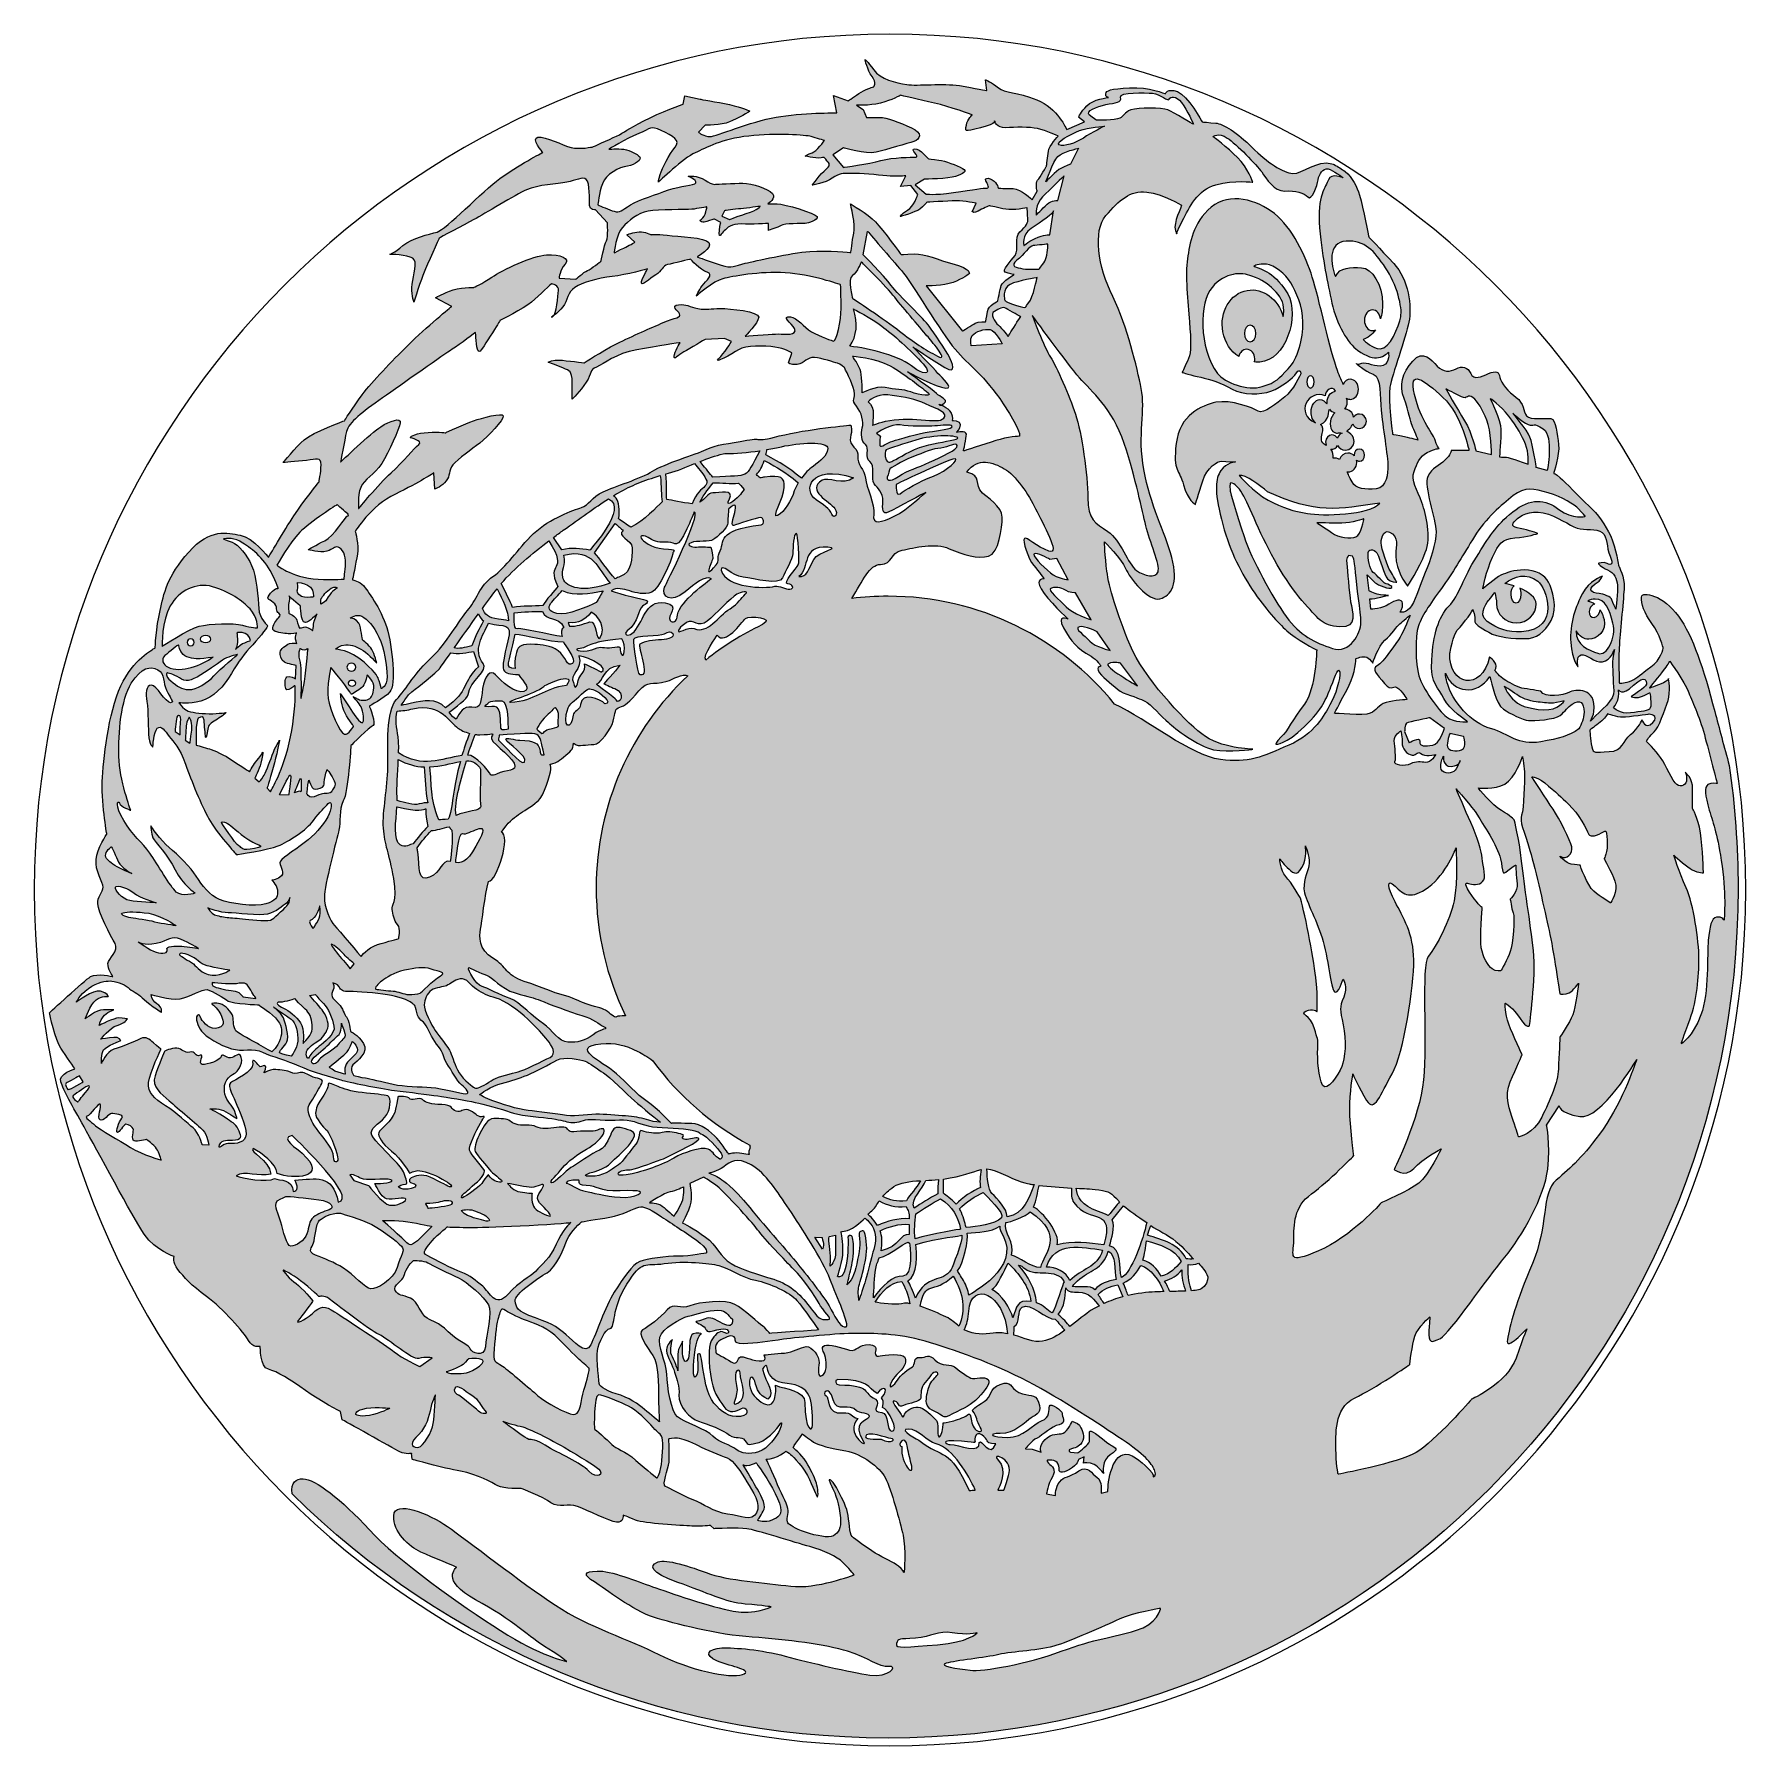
# Model space of a CAD drawing. Header units: inches. Extents: x 50 to 350, y -350 to -50.
import ezdxf

# ---------------------------------------------------------------- set-up
doc = ezdxf.new("R2010")
doc.units = ezdxf.units.IN
doc.header["$MEASUREMENT"] = 0
doc.layers.add('Layer 1', color=7, linetype='Continuous')

msp = doc.modelspace()

# ---------------------------------------------------------------- hatches: boundary and pattern name
at = {"layer": 'Layer 1', "true_color": 0x231f20}
h = msp.add_hatch(color=250, dxfattribs=at)
edge = h.paths.add_edge_path()
edge.add_spline(control_points=[(91.06, -141.71), (91.06, -141.71), (88.4, -138.19), (86.11, -137.81), (83.83, -137.43), (80.89, -136.48), (77.08, -140.76), (73.28, -145.04), (72.71, -148.08), (72.05, -151.03), (71.38, -153.97), (71.19, -157.58), (71.19, -157.58), (71.19, -157.58), (67.96, -159.11), (65.58, -163.38), (63.21, -167.66), (62.26, -176.03), (61.97, -180.21), (61.69, -184.39), (62.73, -190.19), (62.73, -190.19), (62.73, -190.19), (61.02, -192.66), (60.83, -194.66), (60.64, -196.65), (62.07, -198.65), (62.07, -199.5), (62.07, -200.36), (61.02, -201.21), (61.12, -202.45), (61.21, -203.69), (63.4, -208.15), (64.16, -209.39), (64.92, -210.62), (63.02, -212.05), (62.92, -212.91), (62.83, -213.76), (63.78, -215.19), (63.78, -215.19), (63.78, -215.19), (61.02, -214.52), (59.88, -215.19), (58.74, -215.85), (52.66, -221.56), (52.66, -221.56), (52.66, -221.56), (53.7, -226.4), (54.65, -227.73), (55.6, -229.06), (57.12, -231.35), (57.12, -231.35), (57.12, -231.35), (54.18, -232.2), (54.65, -233.63), (55.13, -235.05), (56.65, -237.81), (58.74, -241.52), (60.83, -245.22), (67.29, -257.39), (69.29, -260.34), (71.29, -263.29), (74.52, -264.23), (74.52, -264.23), (74.52, -264.23), (74.14, -265.19), (75.18, -266.52), (76.23, -267.85), (77.46, -269.27), (80.22, -271.27), (82.98, -273.27), (86.87, -277.64), (87.54, -278.97), (88.21, -280.3), (89.63, -280.01), (89.63, -280.01), (89.63, -280.01), (89.54, -283.63), (91.06, -284.01), (92.58, -284.39), (94.86, -285.81), (97.52, -287.71), (100.18, -289.61), (103.7, -291.42), (103.7, -291.42), (103.7, -291.42), (103.98, -292.85), (103.98, -292.85), (103.98, -292.85), (112.92, -297.88), (114.06, -298.45), (115.2, -299.02), (116.15, -298.74), (116.15, -298.74), (116.15, -298.74), (116.25, -299.79), (116.25, -299.79), (116.25, -299.79), (121.66, -301.31), (124.71, -301.88), (127.75, -302.45), (130.22, -303.87), (131.26, -304.44), (132.31, -305.01), (135.35, -304.92), (135.35, -304.92), (135.35, -304.92), (139.15, -306.34), (140.58, -307.39), (142.01, -308.44), (143.53, -307.39), (145.24, -308.06), (146.95, -308.72), (150.85, -310.62), (152.08, -310.81), (153.32, -311), (153.22, -309.58), (153.22, -309.58), (153.22, -309.58), (153.89, -309.77), (155.41, -310.43), (156.93, -311.1), (163.39, -311.38), (165.29, -311.48), (167.2, -311.57), (168.53, -311.38), (168.53, -311.38), (168.53, -311.38), (169.19, -311.95), (169.19, -311.95), (169.19, -311.95), (173.37, -311.76), (174.89, -311.95), (176.42, -312.14), (183.45, -314.42), (185.92, -315.09), (188.39, -315.75), (190.77, -316.9), (191.72, -317.85), (192.67, -318.8), (193.72, -320.03), (193.72, -320.03), (193.72, -320.03), (186.97, -322.6), (182.59, -322.03), (178.22, -321.46), (171.57, -321.08), (167.77, -319.65), (163.96, -318.23), (160.26, -317.18), (159.12, -317.85), (157.97, -318.51), (157.78, -319.56), (162.82, -321.36), (167.86, -323.17), (171.28, -324.88), (174.61, -325.16), (177.94, -325.45), (179.17, -325.64), (179.17, -325.64), (179.17, -325.64), (176.32, -327.07), (172.52, -326.4), (168.72, -325.74), (161.11, -323.07), (158.36, -322.12), (155.6, -321.17), (151.04, -319.27), (148.66, -319.37), (146.28, -319.46), (146.19, -320.03), (148.18, -321.27), (150.18, -322.5), (154.93, -326.31), (158.55, -327.45), (162.16, -328.59), (169.86, -330.58), (175.85, -330.96), (181.83, -331.34), (188.87, -332.29), (192.57, -333.43), (196.28, -334.58), (198.09, -336.29), (199.8, -336.1), (201.51, -335.91), (199.8, -338.09), (196.47, -337.62), (193.14, -337.14), (185.92, -335.43), (181.64, -334.29), (177.37, -333.15), (172.9, -332.77), (170.52, -332.86), (168.15, -332.96), (167.2, -334.1), (169.76, -335.15), (172.33, -336.19), (176.23, -336.76), (174.13, -337.52), (172.04, -338.28), (164.72, -336.67), (159.5, -334), (154.27, -331.34), (147.23, -329.25), (141.34, -325.36), (135.45, -321.46), (125.75, -313.85), (122.42, -311.57), (119.1, -309.29), (113.2, -306.82), (113.01, -309.67), (112.82, -312.52), (115.68, -315.09), (117.77, -316.04), (119.86, -316.99), (124.04, -318.7), (124.04, -318.7), (124.04, -318.7), (121, -320.98), (127.37, -324.4), (133.74, -327.83), (137.35, -331.34), (139.44, -332.58), (141.53, -333.81), (143.34, -335.24), (143.34, -335.24), (143.34, -335.24), (138.66, -334.28), (131.72, -329.82), (124.78, -325.35), (113.58, -317.47), (108.74, -312.14), (103.89, -306.82), (99.14, -303.21), (97.14, -303.21), (95.94, -303.21), (94.92, -303.75), (95.19, -305.87), (122.08, -332.33), (158.96, -348.65), (199.65, -348.65), (281.93, -348.65), (348.65, -281.93), (348.65, -199.66), (348.65, -192.36), (348.11, -185.18), (347.1, -178.16), (346.23, -174.96), (345.31, -171.52), (344.57, -168.71), (342.57, -161.1), (340.76, -155.59), (338.2, -151.98), (335.63, -148.36), (331.73, -147.51), (331.73, -148.65), (331.73, -149.79), (332.11, -151.41), (333.54, -153.31), (334.97, -155.21), (335.54, -157.58), (335.54, -157.58), (335.54, -157.58), (335.16, -159.68), (333.35, -160.91), (331.54, -162.15), (331.07, -162.81), (330.02, -163.29), (328.98, -163.76), (327.84, -163.76), (327.84, -163.76), (327.84, -163.76), (327.65, -159.11), (327.84, -156.82), (328.03, -154.54), (328.6, -148.65), (328.69, -146.94), (328.79, -145.23), (327.74, -143.23), (327.74, -143.23), (327.74, -143.23), (327.27, -140.09), (326.32, -138), (325.37, -135.91), (324.13, -134.2), (322.51, -132.68), (320.9, -131.16), (318.33, -128.5), (317.48, -127.74), (316.62, -126.98), (316.34, -126.98), (316.34, -126.98), (316.34, -126.98), (317.38, -123.75), (317.19, -121.94), (317, -120.13), (316.72, -117.57), (315.86, -117.38), (315, -117.19), (312.15, -117.66), (311.58, -116.9), (311.01, -116.14), (311.11, -114.62), (309.78, -113.67), (308.45, -112.72), (307.02, -111.1), (306.92, -110.15), (306.83, -109.2), (306.16, -108.92), (304.93, -109.49), (303.69, -110.06), (302.27, -110.63), (301.79, -109.49), (301.32, -108.35), (300.27, -108.06), (299.22, -108.63), (298.18, -109.2), (296.94, -109.3), (295.9, -108.16), (294.85, -107.02), (293.52, -105.21), (291.62, -107.3), (289.72, -109.39), (289.24, -111.58), (290.1, -113.86), (290.96, -116.14), (291.24, -117.95), (291.53, -118.61), (291.81, -119.28), (292.57, -121.08), (292.57, -121.08), (292.57, -121.08), (291.34, -120.8), (290.2, -120.51), (289.05, -120.23), (288.1, -120.13), (288.1, -120.13), (288.1, -120.13), (287.25, -114.05), (287.63, -111.86), (288.01, -109.68), (290.39, -103.21), (290.96, -100.46), (291.53, -97.7), (290.86, -92.95), (288.29, -90.19), (285.73, -87.43), (283.92, -85.53), (283.92, -85.53), (283.92, -85.53), (282.97, -80.5), (282.31, -78.21), (281.87, -76.73), (281.04, -75.17), (279.81, -74.05), (279.17, -73.64), (278.52, -73.24), (277.87, -72.84), (277.73, -72.79), (277.6, -72.74), (277.46, -72.7), (274.89, -71.94), (272.32, -74.51), (270.61, -74.41), (268.9, -74.32), (266.05, -72.42), (263.48, -69.85), (260.92, -67.28), (258.35, -65.67), (257.12, -65.57), (255.88, -65.48), (254.74, -65.38), (254.74, -65.38), (254.74, -65.38), (252.17, -60.72), (250.37, -60.06), (248.56, -59.39), (248.28, -60.44), (248.28, -60.44), (248.28, -60.44), (245.42, -59.2), (242, -59.39), (238.58, -59.58), (237.92, -59.87), (237.82, -60.44), (237.72, -61.01), (238.3, -61.1), (238.3, -61.1), (238.3, -61.1), (235.54, -61.39), (234.49, -62.53), (233.45, -63.67), (233.07, -64.53), (233.07, -64.53), (233.07, -64.53), (234.11, -65.38), (234.11, -65.38), (234.11, -65.38), (230.98, -66.71), (230.98, -66.71), (230.98, -66.71), (229.36, -62.91), (225.75, -61.48), (222.14, -60.06), (220.14, -60.34), (219, -59.39), (217.86, -58.44), (216.72, -57.97), (216.72, -57.97), (216.72, -57.97), (217, -59.87), (217, -59.87), (217, -59.87), (215.01, -59.49), (212.16, -59.01), (209.3, -58.54), (204.84, -59.11), (202.94, -58.82), (201.03, -58.54), (198.28, -57.87), (197.14, -56.26), (196, -54.64), (195.62, -54.45), (195.62, -54.45), (195.62, -54.45), (196, -56.26), (196.85, -57.4), (197.71, -58.54), (197.14, -59.2), (197.14, -59.2), (197.14, -59.2), (196, -59.49), (194.95, -60.15), (193.91, -60.82), (192.67, -61.67), (192.67, -61.67), (192.67, -61.67), (190.1, -60.72), (190.1, -60.72), (190.1, -60.72), (190.67, -63.77), (190.67, -63.77), (190.67, -63.77), (184.5, -63.77), (180.03, -64.53), (175.56, -65.29), (169.48, -67.95), (168.43, -67.95), (167.39, -67.95), (166.43, -67.19), (166.43, -67.19), (166.43, -67.19), (167.58, -65.95), (167.58, -65.95), (167.58, -65.95), (170.43, -65.95), (171.85, -65.38), (173.28, -64.81), (175.46, -63.48), (175.46, -63.48), (175.46, -63.48), (174.13, -62.82), (171.85, -62.34), (169.57, -61.87), (166.72, -61.39), (166.72, -61.39), (166.72, -61.39), (164.06, -60.82), (164.06, -60.82), (164.06, -60.82), (163.77, -62.25), (163.77, -62.25), (163.77, -62.25), (159.78, -63.67), (156.83, -65.19), (153.89, -66.71), (153.51, -67.19), (152.08, -67.85), (150.66, -68.52), (147.9, -69.75), (147.9, -69.75), (147.9, -69.75), (145.62, -70.23), (144.1, -69.85), (142.58, -69.47), (139.63, -67.85), (138.3, -68.04), (136.97, -68.23), (139.15, -70.71), (139.15, -70.71), (139.15, -70.71), (134.59, -73.08), (131.64, -75.27), (128.7, -77.45), (122.04, -84.3), (120.62, -84.68), (119.19, -85.06), (116.25, -85.72), (114.63, -87.05), (113.01, -88.39), (112.35, -88.58), (112.35, -88.58), (112.35, -88.58), (115.39, -88.67), (116.34, -89.24), (117.29, -89.81), (116.44, -92.28), (116.25, -93.8), (116.06, -95.32), (116.53, -96.94), (116.53, -96.94), (116.53, -96.94), (117.86, -92.85), (118.34, -91.71), (118.81, -90.57), (121, -85.72), (121, -85.72), (121, -85.72), (125.28, -83.44), (127.08, -82.49), (128.89, -81.54), (134.31, -78.12), (136.3, -77.26), (138.3, -76.41), (141.72, -76.22), (143.34, -75.93), (144.95, -75.65), (146.09, -74.89), (146.76, -75.46), (147.42, -76.03), (147.33, -79.16), (147.33, -80.02), (147.33, -80.88), (148.37, -80.78), (148.37, -80.78), (148.37, -80.78), (150.47, -83.06), (150.47, -83.06), (150.47, -83.06), (150.66, -85.44), (150.28, -86.2), (149.9, -86.96), (149.33, -89.81), (149.33, -89.81), (149.33, -89.81), (147.61, -91.14), (146.95, -91.43), (146.28, -91.71), (144.95, -92.95), (144.95, -92.95), (144.95, -92.95), (142.01, -92.76), (142.01, -92.76), (142.01, -92.76), (142.1, -91.33), (143.05, -90.29), (144, -89.24), (142.2, -88.58), (139.82, -88.67), (137.44, -88.77), (132.03, -91.33), (130.22, -92.57), (128.41, -93.8), (127.08, -94.37), (127.08, -94.37), (127.08, -94.37), (124.42, -94.37), (122.8, -95.04), (121.19, -95.7), (120.33, -96.18), (120.33, -96.18), (120.33, -96.18), (123.18, -97.7), (123.18, -97.7), (123.18, -97.7), (118.62, -101.41), (115.58, -104.45), (112.54, -107.49), (109.31, -110.72), (107.5, -113.19), (105.7, -115.67), (104.36, -117.76), (104.36, -117.76), (104.36, -117.76), (98.85, -119.75), (97.33, -121.08), (95.81, -122.41), (93.62, -125.08), (93.62, -125.08), (93.62, -125.08), (95.9, -124.89), (97.71, -124.7), (99.52, -124.51), (100.28, -124.03), (100.28, -125.46), (100.28, -126.88), (99.9, -128.5), (99.9, -128.5), (99.9, -128.5), (97.24, -131.83), (95.52, -134.39), (93.81, -136.96), (91.06, -141.71), (91.06, -141.71), (91.06, -141.71), (91.06, -141.71), (91.06, -141.71)], knot_values=[0, 0, 0, 0, 1, 1, 1, 2, 2, 2, 3, 3, 3, 4, 4, 4, 5, 5, 5, 6, 6, 6, 7, 7, 7, 8, 8, 8, 9, 9, 9, 10, 10, 10, 11, 11, 11, 12, 12, 12, 13, 13, 13, 14, 14, 14, 15, 15, 15, 16, 16, 16, 17, 17, 17, 18, 18, 18, 19, 19, 19, 20, 20, 20, 21, 21, 21, 22, 22, 22, 23, 23, 23, 24, 24, 24, 25, 25, 25, 26, 26, 26, 27, 27, 27, 28, 28, 28, 29, 29, 29, 30, 30, 30, 31, 31, 31, 32, 32, 32, 33, 33, 33, 34, 34, 34, 35, 35, 35, 36, 36, 36, 37, 37, 37, 38, 38, 38, 39, 39, 39, 40, 40, 40, 41, 41, 41, 42, 42, 42, 43, 43, 43, 44, 44, 44, 45, 45, 45, 46, 46, 46, 47, 47, 47, 48, 48, 48, 49, 49, 49, 50, 50, 50, 51, 51, 51, 52, 52, 52, 53, 53, 53, 54, 54, 54, 55, 55, 55, 56, 56, 56, 57, 57, 57, 58, 58, 58, 59, 59, 59, 60, 60, 60, 61, 61, 61, 62, 62, 62, 63, 63, 63, 64, 64, 64, 65, 65, 65, 66, 66, 66, 67, 67, 67, 68, 68, 68, 69, 69, 69, 70, 70, 70, 71, 71, 71, 72, 72, 72, 73, 73, 73, 74, 74, 74, 75, 75, 75, 76, 76, 76, 77, 77, 77, 78, 78, 78, 79, 79, 79, 80, 80, 80, 81, 81, 81, 82, 82, 82, 83, 83, 83, 84, 84, 84, 85, 85, 85, 86, 86, 86, 87, 87, 87, 88, 88, 88, 89, 89, 89, 90, 90, 90, 91, 91, 91, 92, 92, 92, 93, 93, 93, 94, 94, 94, 95, 95, 95, 96, 96, 96, 97, 97, 97, 98, 98, 98, 99, 99, 99, 100, 100, 100, 101, 101, 101, 102, 102, 102, 103, 103, 103, 104, 104, 104, 105, 105, 105, 106, 106, 106, 107, 107, 107, 108, 108, 108, 109, 109, 109, 110, 110, 110, 111, 111, 111, 112, 112, 112, 113, 113, 113, 114, 114, 114, 115, 115, 115, 116, 116, 116, 117, 117, 117, 118, 118, 118, 119, 119, 119, 120, 120, 120, 121, 121, 121, 122, 122, 122, 123, 123, 123, 124, 124, 124, 125, 125, 125, 126, 126, 126, 127, 127, 127, 128, 128, 128, 129, 129, 129, 130, 130, 130, 131, 131, 131, 132, 132, 132, 133, 133, 133, 134, 134, 134, 135, 135, 135, 136, 136, 136, 137, 137, 137, 138, 138, 138, 139, 139, 139, 140, 140, 140, 141, 141, 141, 142, 142, 142, 143, 143, 143, 144, 144, 144, 145, 145, 145, 146, 146, 146, 147, 147, 147, 148, 148, 148, 149, 149, 149, 150, 150, 150, 151, 151, 151, 152, 152, 152, 153, 153, 153, 154, 154, 154, 155, 155, 155, 156, 156, 156, 157, 157, 157, 158, 158, 158, 159, 159, 159, 160, 160, 160, 161, 161, 161, 162, 162, 162, 163, 163, 163, 164, 164, 164, 165, 165, 165, 166, 166, 166, 167, 167, 167, 168, 168, 168, 169, 169, 169, 170, 170, 170, 171, 171, 171, 172, 172, 172, 173, 173, 173, 174, 174, 174, 175, 175, 175, 176, 176, 176, 177, 177, 177, 178, 178, 178, 179, 179, 179, 180, 180, 180, 181, 181, 181, 182, 182, 182, 183, 183, 183, 184, 184, 184, 185, 185, 185, 186, 186, 186, 187, 187, 187, 188, 188, 188, 189, 189, 189, 190, 190, 190, 191, 191, 191, 192, 192, 192, 193, 193, 193, 194, 194, 194, 195, 195, 195, 196, 196, 196, 197, 197, 197, 198, 198, 198, 199, 199, 199, 200, 200, 200, 201, 201, 201, 202, 202, 202, 202], degree=3, periodic=1)
edge = h.paths.add_edge_path()
edge.add_spline(control_points=[(219.97, -305.18), (219.62, -305.18), (219.26, -305.17), (218.91, -305.17), (219.09, -304.82), (220.73, -301.62), (219.01, -299.97), (217.5, -298.53), (221.44, -299.45), (220.87, -302.18), (220.64, -303.29), (220.24, -304.49), (219.97, -305.18), (219.97, -305.18), (219.97, -305.18), (219.97, -305.18)], knot_values=[0, 0, 0, 0, 1, 1, 1, 2, 2, 2, 3, 3, 3, 4, 4, 4, 5, 5, 5, 5], degree=3, periodic=1)
edge = h.paths.add_edge_path()
edge.add_spline(control_points=[(214.93, -305.21), (214.58, -305.22), (214.23, -305.23), (213.89, -305.25), (210.34, -297.63), (209.18, -299.64), (205.31, -296.6), (205.1, -296.43), (201.16, -294.49), (203.24, -294.49), (205.04, -294.49), (206.38, -296.7), (208.08, -297.09), (211.06, -297.78), (213.85, -302.79), (214.88, -305.03), (214.91, -305.09), (214.92, -305.15), (214.93, -305.21), (214.93, -305.21), (214.93, -305.21), (214.93, -305.21)], knot_values=[0, 0, 0, 0, 1, 1, 1, 2, 2, 2, 3, 3, 3, 4, 4, 4, 5, 5, 5, 6, 6, 6, 7, 7, 7, 7], degree=3, periodic=1)
edge = h.paths.add_edge_path()
edge.add_spline(control_points=[(298.15, -158.46), (297.78, -164.18), (303.78, -165.29), (305.06, -159.15), (305.6, -159.5), (306.72, -160.57), (306.01, -161.51), (306.01, -161.51), (306.98, -162.73), (307.67, -163.12), (308.35, -163.5), (309.82, -164.43), (310.77, -164.6), (311.71, -164.77), (314.06, -165.16), (314.06, -165.16), (314.79, -166.35), (318.09, -165.87), (318.97, -165.39), (320.18, -164.74), (323.86, -164.41), (323.37, -168.71), (323.29, -169.33), (323.08, -169.89), (322.78, -170.38), (322.9, -170.27), (323.01, -170.17), (323.11, -170.07), (324.48, -168.6), (327.07, -166.71), (326.9, -165.07), (326.72, -163.43), (326.64, -160.59), (326.64, -159.99), (326.64, -159.39), (326.98, -157.84), (326.98, -157.84), (326.98, -157.84), (326.38, -159.73), (324.91, -159.99), (323.45, -160.25), (322.07, -158.53), (321.13, -158.78), (320.18, -159.04), (320.61, -160.85), (320.61, -160.85), (320.61, -160.85), (319.58, -159.9), (319.32, -156.63), (319.06, -153.36), (320.26, -150.17), (321.38, -148.02), (322.5, -145.87), (324.83, -145.01), (324.83, -145.01), (324.83, -145.01), (325.17, -144.57), (324.31, -145.87), (322.01, -147.16), (322.76, -147.93), (324.31, -148.02), (325, -148.11), (326.46, -148.62), (326.55, -149.14), (326.64, -149.66), (327.24, -150.78), (327.24, -150.78), (327.24, -150.78), (327.58, -147.68), (327.5, -146.56), (327.41, -145.44), (326.98, -144.4), (325.78, -143.89), (324.57, -143.37), (324.14, -142.77), (324.14, -142.77), (324.14, -142.77), (325, -142.42), (325.69, -142.77), (326.38, -143.11), (326.9, -143.02), (326.21, -141.47), (325.52, -139.92), (325.86, -138.12), (324.83, -137.34), (323.8, -136.57), (321.81, -137), (320.44, -136.57), (319.06, -136.14), (316.99, -134.41), (314.49, -133.9), (312, -133.38), (310.45, -134.41), (309.67, -135.19), (308.9, -135.96), (308.9, -136.39), (310.45, -136.65), (312, -136.91), (313.55, -137.51), (313.55, -137.51), (313.55, -137.51), (311.74, -138.12), (309.5, -138.29), (307.26, -138.46), (306.74, -139.24), (305.62, -141.65), (304.5, -144.06), (303.9, -147.24), (303.9, -147.24), (303.9, -147.24), (306.14, -145.26), (307.09, -144.83), (308.04, -144.4), (309.33, -143.89), (311.22, -143.89), (313.12, -143.89), (314.75, -144.75), (315.44, -146.04), (316.13, -147.33), (317.08, -150.6), (315.87, -152.76), (314.67, -154.91), (313.29, -155.94), (311.31, -155.94), (309.33, -155.94), (306.49, -155.77), (304.94, -154.82), (303.39, -153.88), (302.44, -153.44), (302.52, -152.76), (302.61, -152.07), (302.18, -150.86), (302.18, -150.86), (302.18, -150.86), (300.8, -153.1), (299.42, -154.48), (298.7, -155.21), (298.15, -158.46), (298.15, -158.46)], knot_values=[0, 0, 0, 0, 1, 1, 1, 2, 2, 2, 3, 3, 3, 4, 4, 4, 5, 5, 5, 6, 6, 6, 7, 7, 7, 8, 8, 8, 9, 9, 9, 10, 10, 10, 11, 11, 11, 12, 12, 12, 13, 13, 13, 14, 14, 14, 15, 15, 15, 16, 16, 16, 17, 17, 17, 18, 18, 18, 19, 19, 19, 20, 20, 20, 21, 21, 21, 22, 22, 22, 23, 23, 23, 24, 24, 24, 25, 25, 25, 26, 26, 26, 27, 27, 27, 28, 28, 28, 29, 29, 29, 30, 30, 30, 31, 31, 31, 32, 32, 32, 33, 33, 33, 34, 34, 34, 35, 35, 35, 36, 36, 36, 37, 37, 37, 38, 38, 38, 39, 39, 39, 40, 40, 40, 41, 41, 41, 42, 42, 42, 43, 43, 43, 44, 44, 44, 45, 45, 45, 46, 46, 46, 46], degree=3, periodic=1)
edge = h.paths.add_edge_path()
edge.add_spline(control_points=[(297.35, -162), (297.39, -162.51), (297.48, -163.02), (297.62, -163.52), (298.56, -167.05), (301.92, -170.75), (305.28, -171.7), (308.64, -172.65), (310.02, -174.72), (314.06, -174.03), (317.32, -173.47), (318.99, -173), (320.75, -171.76), (321.18, -171), (321.68, -169.87), (321.65, -168.85), (321.59, -167.17), (321.05, -166.44), (319.59, -167.41), (318.82, -167.93), (318.38, -168.66), (317.47, -169.4), (316.57, -170.13), (312.83, -170.38), (311.92, -170.3), (311.02, -170.21), (308.61, -169.09), (307.54, -168.32), (305.98, -167.2), (305.68, -164), (305.13, -162.6), (302.85, -166.02), (298.71, -165.47), (297.35, -162), (297.35, -162), (297.35, -162), (297.35, -162)], knot_values=[0, 0, 0, 0, 1, 1, 1, 2, 2, 2, 3, 3, 3, 4, 4, 4, 5, 5, 5, 6, 6, 6, 7, 7, 7, 8, 8, 8, 9, 9, 9, 10, 10, 10, 11, 11, 11, 12, 12, 12, 12], degree=3, periodic=1)
edge = h.paths.add_edge_path()
edge.add_spline(control_points=[(276.48, -122.06), (276.4, -121.89), (276.36, -121.69), (276.36, -121.48), (276.36, -120.79), (276.86, -120.24), (277.47, -120.24), (277.86, -120.24), (278.21, -120.46), (278.41, -120.79), (278.57, -120.41), (278.86, -120.06), (279.24, -119.91), (278.65, -119.76), (278.25, -120.15), (277.64, -119.62), (277.03, -119.09), (276.91, -117.58), (277.76, -116.61), (277.84, -116.52), (277.92, -116.44), (278, -116.36), (277.61, -116.27), (277.27, -116.04), (277.02, -115.71), (276.85, -115.9), (277.08, -117.76), (275.46, -118.42), (275.98, -118.73), (275.91, -119.43), (275.78, -119.96), (275.58, -120.73), (275.35, -121.6), (276.48, -122.06), (276.48, -122.06), (276.48, -122.06), (276.48, -122.06)], knot_values=[0, 0, 0, 0, 1, 1, 1, 2, 2, 2, 3, 3, 3, 4, 4, 4, 5, 5, 5, 6, 6, 6, 7, 7, 7, 8, 8, 8, 9, 9, 9, 10, 10, 10, 11, 11, 11, 12, 12, 12, 12], degree=3, periodic=1)
edge = h.paths.add_edge_path()
edge.add_spline(control_points=[(199.65, -148.51), (215.67, -148.51), (229.97, -155.87), (239.35, -167.4), (245.32, -170.26), (252.53, -176.36), (257.91, -177.13), (262.74, -177.82), (265.32, -176.61), (269.89, -174.63), (274.45, -172.65), (276.17, -169.2), (277.12, -167.57), (278.07, -165.93), (279.01, -162.83), (278.84, -161.8), (278.67, -160.76), (278.15, -162.23), (277.29, -164.38), (276.43, -166.53), (275.91, -168.17), (272.64, -171.36), (269.37, -174.54), (267.65, -174.46), (267.65, -174.46), (267.65, -174.46), (267.56, -174.11), (268.59, -173.17), (269.63, -172.22), (270.57, -170.15), (272.64, -167.4), (274.71, -164.64), (274.79, -157.92), (274.79, -157.92), (274.79, -157.92), (271.09, -156.03), (269.54, -154.56), (267.99, -153.1), (265.84, -150.86), (263.51, -147.33), (261.19, -143.8), (259.38, -140.1), (258.09, -135.02), (256.8, -129.93), (257.05, -127.87), (258, -126.49), (258.95, -125.11), (260.58, -124.94), (260.58, -124.94), (260.58, -124.94), (258.95, -124.94), (258.17, -124.85), (257.4, -124.77), (255.59, -125.97), (254.81, -128.3), (254.04, -130.62), (253.52, -132.43), (253.52, -132.43), (253.52, -132.43), (252.14, -131.66), (251.46, -128.99), (250.77, -126.32), (249.56, -126.75), (250.16, -121.75), (250.77, -116.76), (254.56, -115.04), (257.14, -114.52), (259.72, -114), (263.6, -115.47), (264.55, -116.07), (265.49, -116.67), (267.82, -114.61), (269.2, -113.57), (270.57, -112.54), (272.04, -109.52), (272.04, -109.52), (272.04, -109.52), (271.87, -108.41), (271.26, -109.35), (270.66, -110.3), (268.68, -111.85), (266.78, -112.54), (264.89, -113.23), (261.96, -113.31), (259.98, -112.19), (258, -111.07), (256.11, -110.47), (254.47, -110.13), (252.83, -109.78), (251.2, -109.27), (251.2, -109.27), (251.2, -109.27), (251.8, -108.06), (252.32, -106.85), (252.83, -105.65), (252.75, -103.84), (252.49, -100.4), (252.23, -96.95), (251.71, -92.13), (252.14, -89.37), (252.58, -86.62), (253.01, -83.09), (256.28, -80.33), (259.55, -77.57), (264.29, -79.04), (267.39, -81.45), (270.49, -83.86), (272.9, -88.94), (274.02, -92.56), (275.14, -96.18), (277.29, -105.91), (278.41, -108.92), (278.85, -110.11), (279.2, -110.83), (279.45, -111.38), (279.69, -110.84), (280.16, -110.47), (280.69, -110.47), (281.48, -110.47), (282.11, -111.26), (282.11, -112.24), (282.11, -113.21), (281.48, -114), (280.69, -114), (280.45, -114), (280.23, -113.93), (280.03, -113.8), (280.1, -114.01), (280.14, -114.24), (280.14, -114.47), (280.14, -114.94), (279.99, -115.37), (279.74, -115.7), (280.1, -115.73), (280.45, -115.86), (280.73, -116.1), (281.03, -116.36), (281.21, -116.72), (281.26, -117.12), (281.49, -116.79), (281.85, -116.58), (282.27, -116.58), (282.95, -116.58), (283.5, -117.15), (283.5, -117.85), (283.5, -118.55), (282.95, -119.12), (282.27, -119.12), (281.74, -119.12), (281.29, -118.77), (281.12, -118.28), (281, -118.57), (280.84, -118.85), (280.61, -119.11), (280.25, -119.52), (279.77, -119.48), (280.4, -119.83), (280.94, -120.13), (281.34, -120.53), (281.34, -121.37), (281.34, -122.22), (280.66, -122.9), (279.82, -122.9), (279.23, -122.9), (278.71, -122.56), (278.46, -122.07), (278.24, -122.53), (277.75, -122.82), (277.25, -122.71), (277.63, -123.18), (277.79, -123.77), (277.66, -124.3), (278.12, -124.25), (278.5, -124.36), (278.8, -124.54), (279.01, -123.89), (279.59, -123.42), (280.27, -123.42), (280.69, -123.42), (281.07, -123.6), (281.35, -123.89), (281.35, -123.85), (281.34, -123.82), (281.34, -123.78), (281.34, -123.2), (281.76, -122.73), (282.27, -122.73), (282.78, -122.73), (283.19, -123.2), (283.19, -123.78), (283.19, -124.37), (282.78, -124.84), (282.27, -124.84), (282.09, -124.84), (281.92, -124.78), (281.77, -124.67), (281.8, -124.8), (281.82, -124.94), (281.82, -125.07), (281.82, -125.99), (281.12, -126.73), (280.27, -126.73), (280.23, -126.73), (280.18, -126.73), (280.14, -126.72), (280.27, -127.03), (280.54, -127.62), (280.99, -128.47), (281.68, -129.76), (283.32, -129.85), (285.21, -129.68), (287.11, -129.5), (287.28, -126.92), (287.28, -125.63), (287.28, -124.34), (286.33, -118.31), (286.08, -115.9), (285.82, -113.49), (286.25, -110.21), (284.7, -109.61), (283.15, -109.01), (281.77, -107.72), (281.77, -107.72), (281.77, -107.72), (281.68, -108.06), (282.63, -107.72), (283.58, -107.37), (285.13, -108.49), (286.42, -108.06), (287.71, -107.63), (287.37, -105.74), (287.37, -105.74), (287.37, -105.74), (286.59, -106.51), (285.64, -106.68), (284.7, -106.85), (283.58, -106.51), (281.94, -105.39), (280.31, -104.27), (278.24, -100.74), (277.46, -97.12), (276.69, -93.51), (275.83, -89.72), (275.31, -83.95), (274.79, -78.18), (276.43, -76.8), (276.86, -75.51), (277.29, -74.22), (279.44, -75.16), (279.44, -75.16), (279.44, -75.16), (277.64, -73.79), (276.78, -73.61), (275.91, -73.44), (275.22, -74.47), (275.05, -75.51), (274.88, -76.54), (273.93, -79.3), (273.24, -78.52), (272.56, -77.75), (271.09, -77.4), (269.2, -77.49), (267.3, -77.57), (266.01, -75.34), (265.15, -74.13), (264.29, -72.92), (260.67, -69.22), (259.12, -68.19), (257.57, -67.15), (256.62, -67.93), (256.62, -67.93), (256.62, -67.93), (259.12, -69.82), (260.93, -71.63), (262.74, -73.44), (263.6, -75.94), (263.6, -75.94), (263.6, -75.94), (260.41, -75.51), (257.14, -76.37), (253.87, -77.23), (252.49, -80.42), (251.28, -82.66), (250.08, -84.89), (250.25, -84.98), (250.25, -84.98), (249.37, -83.63), (250.68, -81.29), (251.11, -79.99), (251.11, -79.99), (247.93, -78.01), (245, -77.66), (242.07, -77.32), (240.17, -79.12), (237.85, -81.79), (235.52, -84.46), (236.47, -90.75), (239.05, -96), (241.64, -101.26), (243.27, -108.41), (244.05, -112.11), (244.83, -115.81), (243.36, -120.12), (244.48, -126.32), (245.6, -132.52), (248.18, -137.17), (249.39, -141.73), (250.59, -146.3), (249.3, -148.45), (247.32, -148.97), (245.34, -149.48), (241.98, -145.35), (241.29, -143.63), (240.6, -141.91), (237.59, -138.98), (237.59, -138.98), (237.59, -138.98), (237.68, -141.47), (238.02, -144.14), (238.37, -146.81), (239.74, -151.46), (242.07, -157.06), (244.39, -162.66), (251.37, -170.07), (254.64, -172.65), (257.91, -175.23), (263.6, -175.32), (263.6, -175.32), (263.6, -175.32), (259.46, -175.92), (256.71, -175.41), (253.95, -174.89), (249.91, -171.62), (248.79, -170.67), (247.67, -169.72), (245.69, -167.4), (244.65, -166.88), (244.11, -166.61), (242.69, -166.07), (240.85, -165.43), (239.58, -164.66), (238.16, -163.41), (237.07, -162.32), (235.7, -160.94), (236.99, -160.76), (236.99, -160.76), (236.99, -160.76), (236.3, -159.65), (235.27, -159.04), (232.56, -157.47), (231.86, -156.62), (230.44, -154.05), (229.06, -151.55), (231.22, -152.5), (231.22, -152.5), (231.22, -152.5), (227.6, -149.14), (226.48, -147.24), (225.36, -145.35), (227, -145.44), (227, -145.44), (227, -145.44), (226.14, -144.23), (225.19, -143.11), (224.24, -141.99), (223.12, -138.72), (223.55, -138.37), (223.98, -138.03), (225.71, -139.84), (227.86, -140.61), (230.01, -141.39), (226.74, -135.7), (225.53, -133.21), (224.33, -130.71), (222, -127.27), (220.02, -126.15), (218.04, -125.03), (215.37, -124.08), (213.48, -126.75), (216.31, -127.46), (214.56, -128.78), (216.23, -130.45), (216.84, -131.05), (219.68, -132.78), (219.68, -134.67), (219.68, -136.57), (219.08, -140.96), (217.27, -141.47), (215.46, -141.99), (212.79, -141.3), (210.38, -140.18), (207.97, -139.06), (204.26, -140.01), (202.11, -140.44), (199.96, -140.87), (200.56, -142.94), (198.32, -142.94), (196.42, -142.94), (195.27, -145.78), (193.29, -148.9), (195.37, -148.64), (197.5, -148.51), (199.65, -148.51), (199.65, -148.51), (199.65, -148.51), (199.65, -148.51)], knot_values=[0, 0, 0, 0, 1, 1, 1, 2, 2, 2, 3, 3, 3, 4, 4, 4, 5, 5, 5, 6, 6, 6, 7, 7, 7, 8, 8, 8, 9, 9, 9, 10, 10, 10, 11, 11, 11, 12, 12, 12, 13, 13, 13, 14, 14, 14, 15, 15, 15, 16, 16, 16, 17, 17, 17, 18, 18, 18, 19, 19, 19, 20, 20, 20, 21, 21, 21, 22, 22, 22, 23, 23, 23, 24, 24, 24, 25, 25, 25, 26, 26, 26, 27, 27, 27, 28, 28, 28, 29, 29, 29, 30, 30, 30, 31, 31, 31, 32, 32, 32, 33, 33, 33, 34, 34, 34, 35, 35, 35, 36, 36, 36, 37, 37, 37, 38, 38, 38, 39, 39, 39, 40, 40, 40, 41, 41, 41, 42, 42, 42, 43, 43, 43, 44, 44, 44, 45, 45, 45, 46, 46, 46, 47, 47, 47, 48, 48, 48, 49, 49, 49, 50, 50, 50, 51, 51, 51, 52, 52, 52, 53, 53, 53, 54, 54, 54, 55, 55, 55, 56, 56, 56, 57, 57, 57, 58, 58, 58, 59, 59, 59, 60, 60, 60, 61, 61, 61, 62, 62, 62, 63, 63, 63, 64, 64, 64, 65, 65, 65, 66, 66, 66, 67, 67, 67, 68, 68, 68, 69, 69, 69, 70, 70, 70, 71, 71, 71, 72, 72, 72, 73, 73, 73, 74, 74, 74, 75, 75, 75, 76, 76, 76, 77, 77, 77, 78, 78, 78, 79, 79, 79, 80, 80, 80, 81, 81, 81, 82, 82, 82, 83, 83, 83, 84, 84, 84, 85, 85, 85, 86, 86, 86, 87, 87, 87, 88, 88, 88, 89, 89, 89, 90, 90, 90, 91, 91, 91, 92, 92, 92, 93, 93, 93, 94, 94, 94, 95, 95, 95, 96, 96, 96, 97, 97, 97, 98, 98, 98, 99, 99, 99, 100, 100, 100, 101, 101, 101, 102, 102, 102, 103, 103, 103, 104, 104, 104, 105, 105, 105, 106, 106, 106, 107, 107, 107, 108, 108, 108, 109, 109, 109, 110, 110, 110, 111, 111, 111, 112, 112, 112, 113, 113, 113, 114, 114, 114, 115, 115, 115, 116, 116, 116, 117, 117, 117, 118, 118, 118, 119, 119, 119, 120, 120, 120, 121, 121, 121, 122, 122, 122, 123, 123, 123, 124, 124, 124, 125, 125, 125, 126, 126, 126, 127, 127, 127, 128, 128, 128, 129, 129, 129, 130, 130, 130, 131, 131, 131, 132, 132, 132, 133, 133, 133, 134, 134, 134, 135, 135, 135, 135], degree=3, periodic=1)
edge = h.paths.add_edge_path()
edge.add_spline(control_points=[(175.41, -244.71), (168.71, -241.1), (162.9, -236.03), (158.42, -229.93), (157.44, -229.23), (156.55, -228.65), (155.78, -228.28), (153.45, -227.16), (151.9, -226.73), (149.32, -226.99), (146.74, -227.25), (146.48, -227.94), (147.6, -228.97), (148.72, -230), (150.35, -230.78), (152.08, -232.24), (153.8, -233.71), (155.61, -235.86), (157.41, -237.07), (159.22, -238.27), (161.72, -240.94), (161.72, -240.94), (161.55, -240.77), (163.7, -240.94), (165.25, -240.94), (166.8, -240.94), (168.61, -242.32), (169.64, -243.52), (170.68, -244.73), (171.71, -246.28), (171.71, -246.28), (171.71, -246.28), (172.83, -245.94), (174.04, -246.19), (175.24, -246.45), (175.33, -246.37), (175.33, -246.37), (175.33, -246.37), (175.07, -246.02), (175.41, -245.33), (175.49, -245.18), (175.49, -244.96), (175.41, -244.71), (175.41, -244.71), (175.41, -244.71), (175.41, -244.71)], knot_values=[0, 0, 0, 0, 1, 1, 1, 2, 2, 2, 3, 3, 3, 4, 4, 4, 5, 5, 5, 6, 6, 6, 7, 7, 7, 8, 8, 8, 9, 9, 9, 10, 10, 10, 11, 11, 11, 12, 12, 12, 13, 13, 13, 14, 14, 14, 15, 15, 15, 15], degree=3, periodic=1)
edge = h.paths.add_edge_path()
edge.add_spline(control_points=[(153.65, -222.05), (150.35, -215.29), (148.5, -207.69), (148.5, -199.66), (148.5, -185), (154.67, -171.77), (164.56, -162.45), (163.67, -161.9), (161.94, -163.12), (160.92, -163.41), (158.03, -164.21), (157.71, -163.1), (156, -165.09), (154.29, -167.08), (153.53, -167.77), (152.63, -167.96), (151.72, -168.15), (151.87, -168.96), (151.49, -170.38), (151.11, -171.81), (149.26, -174.47), (148.07, -174.47), (146.88, -174.47), (145.27, -174.94), (144.79, -174.42), (144.32, -173.9), (144.56, -174.94), (144.27, -175.32), (143.99, -175.7), (142.42, -177.03), (141.8, -177.46), (141.19, -177.89), (140.43, -177.93), (140.43, -177.93), (140.43, -177.93), (140.57, -178.22), (140.57, -178.88), (140.57, -179.55), (139.19, -183.68), (138.38, -184.34), (135.32, -186.86), (134.22, -186.5), (131.88, -189.85), (133.58, -190.32), (131.18, -198.49), (129.6, -198.49), (128.99, -200.86), (128.46, -205.7), (128.23, -206.89), (127.99, -208.08), (127.85, -210.45), (130.41, -211.97), (132.97, -213.49), (132.5, -214.91), (135.87, -216.01), (139.24, -217.1), (140.95, -218), (142.56, -218.38), (144.18, -218.76), (145.98, -219.66), (146.08, -219.71), (148.5, -220.61), (149.26, -220.61), (150.16, -221.08), (151.06, -221.56), (151.58, -222.56), (152.15, -222.18), (152.26, -222.11), (152.82, -222.08), (153.65, -222.05), (153.65, -222.05), (153.65, -222.05), (153.65, -222.05)], knot_values=[0, 0, 0, 0, 1, 1, 1, 2, 2, 2, 3, 3, 3, 4, 4, 4, 5, 5, 5, 6, 6, 6, 7, 7, 7, 8, 8, 8, 9, 9, 9, 10, 10, 10, 11, 11, 11, 12, 12, 12, 13, 13, 13, 14, 14, 14, 15, 15, 15, 16, 16, 16, 17, 17, 17, 18, 18, 18, 19, 19, 19, 20, 20, 20, 21, 21, 21, 22, 22, 22, 23, 23, 23, 24, 24, 24, 24], degree=3, periodic=1)
edge = h.paths.add_edge_path()
edge.add_spline(control_points=[(167.7, -159.72), (170.72, -157.3), (174.01, -155.22), (177.54, -153.52), (177.6, -153.46), (177.65, -153.42), (177.7, -153.4), (180.01, -152.3), (175.25, -151.88), (174.7, -152.4), (173.85, -153.19), (171.16, -157.15), (169.7, -155.36), (169.69, -155.39), (167.07, -158.97), (167.7, -159.72), (167.7, -159.72), (167.7, -159.72), (167.7, -159.72)], knot_values=[0, 0, 0, 0, 1, 1, 1, 2, 2, 2, 3, 3, 3, 4, 4, 4, 5, 5, 5, 6, 6, 6, 6], degree=3, periodic=1)
edge = h.paths.add_edge_path()
edge.add_spline(control_points=[(72.43, -157.3), (72.43, -157.3), (72.33, -152.74), (73.85, -150.17), (75.37, -147.6), (78.32, -145.99), (81.27, -146.84), (84.21, -147.7), (86.49, -149.32), (87.83, -150.74), (89.16, -152.17), (89.16, -154.07), (89.16, -154.07), (89.16, -154.07), (88.11, -154.07), (86.49, -153.59), (84.88, -153.12), (80.79, -153.31), (78.89, -153.78), (76.99, -154.26), (72.43, -157.3), (72.43, -157.3), (72.43, -157.3), (72.43, -157.3), (72.43, -157.3)], knot_values=[0, 0, 0, 0, 1, 1, 1, 2, 2, 2, 3, 3, 3, 4, 4, 4, 5, 5, 5, 6, 6, 6, 7, 7, 7, 8, 8, 8, 8], degree=3, periodic=1)
edge = h.paths.add_edge_path()
edge.add_spline(control_points=[(85.54, -154.92), (85.54, -154.92), (86.21, -154.73), (86.97, -155.02), (87.73, -155.3), (87.92, -156.25), (87.92, -156.25), (87.92, -156.25), (86.97, -156.63), (86.49, -156.82), (86.02, -157.01), (85.26, -157.87), (85.26, -157.87), (85.26, -157.87), (85.64, -157.11), (85.64, -156.54), (85.64, -155.97), (85.54, -154.92), (85.54, -154.92), (85.54, -154.92), (85.54, -154.92), (85.54, -154.92)], knot_values=[0, 0, 0, 0, 1, 1, 1, 2, 2, 2, 3, 3, 3, 4, 4, 4, 5, 5, 5, 6, 6, 6, 7, 7, 7, 7], degree=3, periodic=1)
edge = h.paths.add_edge_path()
edge.add_spline(control_points=[(81.36, -159.2), (79.38, -160.48), (75.8, -162.12), (73.38, -160.91), (72.62, -160.53), (72.14, -159.58), (72.9, -158.92), (73.66, -158.25), (75.28, -157.01), (75.28, -157.01), (75.28, -157.01), (75.47, -158.15), (76.13, -158.73), (76.8, -159.3), (78.32, -159.58), (79.08, -159.49), (79.84, -159.39), (81.36, -159.2), (81.36, -159.2), (81.36, -159.2), (81.36, -159.2), (81.36, -159.2)], knot_values=[0, 0, 0, 0, 1, 1, 1, 2, 2, 2, 3, 3, 3, 4, 4, 4, 5, 5, 5, 6, 6, 6, 7, 7, 7, 7], degree=3, periodic=1)
edge = h.paths.add_edge_path()
edge.add_spline(control_points=[(80.03, -155.4), (80.56, -155.4), (80.98, -155.68), (80.98, -156.02), (80.98, -156.36), (80.56, -156.63), (80.03, -156.63), (79.51, -156.63), (79.08, -156.36), (79.08, -156.02), (79.08, -155.68), (79.51, -155.4), (80.03, -155.4), (80.03, -155.4), (80.03, -155.4), (80.03, -155.4)], knot_values=[0, 0, 0, 0, 1, 1, 1, 2, 2, 2, 3, 3, 3, 4, 4, 4, 5, 5, 5, 5], degree=3, periodic=1)
edge = h.paths.add_edge_path()
edge.add_spline(control_points=[(77.42, -155.97), (77.76, -155.97), (78.03, -156.25), (78.03, -156.59), (78.03, -156.93), (77.76, -157.2), (77.42, -157.2), (77.08, -157.2), (76.8, -156.93), (76.8, -156.59), (76.8, -156.25), (77.08, -155.97), (77.42, -155.97), (77.42, -155.97), (77.42, -155.97), (77.42, -155.97)], knot_values=[0, 0, 0, 0, 1, 1, 1, 2, 2, 2, 3, 3, 3, 4, 4, 4, 5, 5, 5, 5], degree=3, periodic=1)
edge = h.paths.add_edge_path()
edge.add_spline(control_points=[(74.23, -166.99), (74.23, -166.99), (73.85, -166.23), (73.19, -165), (72.52, -163.76), (73, -162.05), (71.67, -161.39), (70.34, -160.72), (68.81, -160.91), (67.01, -163.76), (65.2, -166.61), (64.73, -172.51), (64.82, -176.6), (64.92, -180.68), (66.91, -186.01), (66.91, -186.01), (66.91, -186.01), (65.2, -185.44), (64.92, -184.77), (64.63, -184.1), (64.06, -185.15), (65.68, -187.81), (67.29, -190.47), (68.91, -191.61), (70.24, -193.52), (71.57, -195.42), (73.85, -199.41), (74.9, -200.36), (75.94, -201.31), (78.22, -200.55), (78.22, -200.55), (78.22, -200.55), (76.04, -199.12), (74.71, -196.46), (73.38, -193.8), (71.19, -191.61), (70.81, -190.85), (70.43, -190.09), (70.43, -188.76), (70.43, -188.76), (70.43, -188.76), (72.14, -191.33), (73.66, -192.56), (75.18, -193.8), (77.46, -196.08), (78.41, -197.6), (79.37, -199.12), (80.79, -201.02), (82.5, -201.69), (84.21, -202.36), (88.78, -203.02), (90.58, -202.45), (92.39, -201.88), (92.58, -201.31), (92.67, -200.36), (92.77, -199.41), (91.63, -198.27), (91.63, -198.27), (91.63, -198.27), (92.67, -198.27), (93.34, -197.51), (94, -196.75), (92.77, -195.61), (93.15, -194.94), (93.53, -194.28), (96.38, -192.56), (98, -191.23), (99.61, -189.9), (101.13, -188), (101.7, -186.67), (102.27, -185.34), (102.08, -184.2), (101.51, -184.86), (100.94, -185.53), (100.09, -186.2), (98.95, -187.81), (97.81, -189.43), (94.48, -191.61), (92.77, -192.28), (91.06, -192.94), (85.45, -193.8), (85.45, -193.8), (85.45, -193.8), (81.93, -189.9), (80.6, -187.53), (79.27, -185.15), (77.56, -180.87), (76.51, -177.93), (75.47, -174.98), (74.42, -174.12), (73.66, -173.08), (72.9, -172.03), (72.24, -171.08), (71.57, -171.65), (70.91, -172.22), (70.81, -174.98), (70.81, -174.98), (70.81, -174.98), (70.15, -174.6), (70.05, -172.7), (69.95, -170.8), (69.95, -167.66), (69.67, -166.42), (69.38, -165.19), (69.86, -163.67), (70.91, -164.24), (71.95, -164.81), (73.47, -167.94), (74.23, -166.99), (74.23, -166.99), (74.23, -166.99), (74.23, -166.99)], knot_values=[0, 0, 0, 0, 1, 1, 1, 2, 2, 2, 3, 3, 3, 4, 4, 4, 5, 5, 5, 6, 6, 6, 7, 7, 7, 8, 8, 8, 9, 9, 9, 10, 10, 10, 11, 11, 11, 12, 12, 12, 13, 13, 13, 14, 14, 14, 15, 15, 15, 16, 16, 16, 17, 17, 17, 18, 18, 18, 19, 19, 19, 20, 20, 20, 21, 21, 21, 22, 22, 22, 23, 23, 23, 24, 24, 24, 25, 25, 25, 26, 26, 26, 27, 27, 27, 28, 28, 28, 29, 29, 29, 30, 30, 30, 31, 31, 31, 32, 32, 32, 33, 33, 33, 34, 34, 34, 35, 35, 35, 36, 36, 36, 37, 37, 37, 37], degree=3, periodic=1)
edge = h.paths.add_edge_path()
edge.add_spline(control_points=[(83.64, -168.9), (83.64, -168.9), (81.65, -169.18), (80.03, -169.09), (78.41, -168.99), (76.99, -168.8), (76.42, -168.33), (75.85, -167.85), (75.37, -167.18), (75.37, -167.18), (75.37, -167.18), (76.99, -167.47), (79.18, -166.9), (81.36, -166.33), (83.26, -164.33), (84.59, -162.05), (85.92, -159.77), (86.78, -158.63), (88.3, -157.01), (89.82, -155.4), (90.96, -153.69), (90.96, -153.69), (90.96, -153.69), (89.44, -152.45), (89.35, -150.65), (89.25, -148.84), (88.97, -145.04), (88.11, -143.14), (87.25, -141.24), (85.83, -139.43), (84.69, -139.05), (83.55, -138.67), (83.17, -138.48), (83.17, -138.48), (83.17, -138.48), (84.69, -138.1), (86.02, -138.86), (87.35, -139.62), (89.92, -141.33), (91.34, -143.99), (92.77, -146.65), (92.77, -147.22), (92.77, -147.22), (92.77, -147.22), (92.39, -146.84), (91.44, -147.98), (90.49, -149.12), (91.06, -148.93), (91.91, -149.6), (92.77, -150.27), (92.29, -151.22), (92.86, -151.5), (93.43, -151.79), (92.85, -152.23), (92.62, -152.49), (92.38, -152.75), (91.41, -154.12), (91.98, -154.53), (92.55, -154.93), (93.85, -154.98), (94.49, -155.09), (95.13, -155.21), (96, -154.93), (96, -154.93), (96, -154.93), (95.86, -155.26), (95.79, -155.69), (95.72, -156.11), (96.05, -156.78), (96.05, -156.78), (96.05, -156.78), (95.34, -156.61), (94.72, -156.82), (94.11, -157.04), (93.16, -157.82), (93.11, -158.29), (93.07, -158.76), (93.26, -159.71), (93.85, -160.04), (94.44, -160.37), (95.91, -160.64), (95.91, -160.64), (95.91, -160.64), (95.8, -162.98), (95.8, -162.98), (95.8, -162.98), (94.71, -162.36), (94.28, -162.65), (93.86, -162.93), (93.95, -164.21), (94.09, -164.69), (94.24, -165.16), (94.9, -164.78), (95.33, -164.45), (95.75, -164.12), (95.8, -163.79), (95.75, -165.92), (95.71, -168.06), (95.38, -171.43), (94.71, -174.23), (94.05, -177.03), (93.14, -179.36), (92.48, -180.69), (91.81, -182.02), (91.43, -182.77), (91.43, -182.77), (91.43, -182.77), (90.82, -182.16), (90.82, -182.16), (90.82, -182.16), (91.48, -179.97), (92.1, -177.7), (92.72, -175.42), (93, -173.76), (93, -173.76), (93, -173.76), (92.24, -174.89), (91.72, -176.37), (91.2, -177.84), (90.49, -179.59), (90.15, -180.12), (89.82, -180.64), (89.44, -181.07), (89.44, -181.07), (89.44, -181.07), (88.68, -180.4), (88.68, -180.4), (88.68, -180.4), (89.39, -178.88), (89.73, -177.79), (90.06, -176.7), (90.06, -175.84), (90.06, -175.84), (90.06, -175.84), (89.49, -176.84), (89.01, -177.32), (88.54, -177.79), (87.78, -179.26), (87.78, -179.26), (87.78, -179.26), (86.59, -178.55), (84.93, -177.41), (83.27, -176.27), (81.47, -175.51), (80.71, -175.27), (79.95, -175.04), (78.38, -174.61), (78.38, -174.61), (78.38, -174.61), (78.24, -170.19), (78.76, -169.91), (79.28, -169.62), (79.66, -169.34), (79.76, -170.24), (79.85, -171.14), (79.95, -172.71), (80.04, -173.19), (80.14, -173.66), (80.33, -172.14), (80.47, -171.52), (80.61, -170.91), (81.28, -170.57), (82.13, -170.05), (82.98, -169.53), (83.64, -168.9), (83.64, -168.9), (83.64, -168.9), (83.64, -168.9), (83.64, -168.9)], knot_values=[0, 0, 0, 0, 1, 1, 1, 2, 2, 2, 3, 3, 3, 4, 4, 4, 5, 5, 5, 6, 6, 6, 7, 7, 7, 8, 8, 8, 9, 9, 9, 10, 10, 10, 11, 11, 11, 12, 12, 12, 13, 13, 13, 14, 14, 14, 15, 15, 15, 16, 16, 16, 17, 17, 17, 18, 18, 18, 19, 19, 19, 20, 20, 20, 21, 21, 21, 22, 22, 22, 23, 23, 23, 24, 24, 24, 25, 25, 25, 26, 26, 26, 27, 27, 27, 28, 28, 28, 29, 29, 29, 30, 30, 30, 31, 31, 31, 32, 32, 32, 33, 33, 33, 34, 34, 34, 35, 35, 35, 36, 36, 36, 37, 37, 37, 38, 38, 38, 39, 39, 39, 40, 40, 40, 41, 41, 41, 42, 42, 42, 43, 43, 43, 44, 44, 44, 45, 45, 45, 46, 46, 46, 47, 47, 47, 48, 48, 48, 49, 49, 49, 50, 50, 50, 51, 51, 51, 52, 52, 52, 53, 53, 53, 54, 54, 54, 55, 55, 55, 56, 56, 56, 56], degree=3, periodic=1)
edge = h.paths.add_edge_path()
edge.add_spline(control_points=[(77.15, -169.72), (77.57, -170), (77.72, -171.43), (77.57, -172.33), (77.43, -173.23), (77.29, -174.28), (77.29, -174.28), (77.29, -174.28), (76.48, -173.71), (76.48, -173.71), (76.48, -173.71), (76.62, -171.43), (76.67, -170.95), (76.72, -170.48), (77.15, -169.72), (77.15, -169.72), (77.15, -169.72), (77.15, -169.72), (77.15, -169.72)], knot_values=[0, 0, 0, 0, 1, 1, 1, 2, 2, 2, 3, 3, 3, 4, 4, 4, 5, 5, 5, 6, 6, 6, 6], degree=3, periodic=1)
edge = h.paths.add_edge_path()
edge.add_spline(control_points=[(75.58, -172.81), (75.58, -172.81), (74.68, -172.19), (74.68, -172.19), (74.68, -172.19), (74.87, -169.77), (75.1, -169.53), (75.34, -169.29), (75.77, -169.34), (75.67, -170.19), (75.58, -171.05), (75.58, -172.81), (75.58, -172.81), (75.58, -172.81), (75.58, -172.81), (75.58, -172.81)], knot_values=[0, 0, 0, 0, 1, 1, 1, 2, 2, 2, 3, 3, 3, 4, 4, 4, 5, 5, 5, 5], degree=3, periodic=1)
edge = h.paths.add_edge_path()
edge.add_spline(control_points=[(82.75, -188.14), (82.75, -188.14), (85.26, -191.94), (85.88, -192.27), (86.5, -192.6), (86.21, -193.22), (88.63, -192.74), (91.06, -192.27), (88.73, -192.17), (86.93, -190.75), (85.12, -189.33), (84.17, -188.52), (83.7, -188.23), (83.22, -187.95), (82.75, -188.14), (82.75, -188.14), (82.75, -188.14), (82.75, -188.14), (82.75, -188.14)], knot_values=[0, 0, 0, 0, 1, 1, 1, 2, 2, 2, 3, 3, 3, 4, 4, 4, 5, 5, 5, 6, 6, 6, 6], degree=3, periodic=1)
edge = h.paths.add_edge_path()
edge.add_spline(control_points=[(92.97, -183.32), (92.97, -183.32), (94.56, -183.39), (94.56, -183.39), (94.56, -183.39), (94.84, -182.09), (94.89, -181.26), (94.94, -180.43), (95.1, -179.34), (94.63, -180.1), (94.16, -180.86), (92.97, -183.32), (92.97, -183.32), (92.97, -183.32), (92.97, -183.32), (92.97, -183.32)], knot_values=[0, 0, 0, 0, 1, 1, 1, 2, 2, 2, 3, 3, 3, 4, 4, 4, 5, 5, 5, 5], degree=3, periodic=1)
edge = h.paths.add_edge_path()
edge.add_spline(control_points=[(95.6, -182.99), (95.6, -182.99), (96.55, -182.49), (96.67, -182.75), (96.78, -183.01), (96.81, -182.54), (96.81, -182.21), (96.81, -181.88), (96.83, -179.96), (96.62, -180.5), (96.41, -181.05), (95.6, -182.99), (95.6, -182.99), (95.6, -182.99), (95.6, -182.99), (95.6, -182.99)], knot_values=[0, 0, 0, 0, 1, 1, 1, 2, 2, 2, 3, 3, 3, 4, 4, 4, 5, 5, 5, 5], degree=3, periodic=1)
edge = h.paths.add_edge_path()
edge.add_spline(control_points=[(97.8, -183.08), (97.8, -183.08), (98.16, -183.75), (98.68, -183.75), (99.2, -183.75), (99.72, -183.32), (100.31, -183.18), (100.91, -183.04), (101.9, -183.18), (102.16, -182.66), (102.42, -182.14), (103.01, -181.76), (102.59, -180.84), (102.16, -179.91), (101.33, -178.87), (101.33, -178.87), (101.33, -178.87), (100.95, -179.98), (100.86, -180.65), (100.76, -181.31), (101.02, -181.62), (100.55, -181.95), (100.08, -182.28), (99.27, -182.4), (99.03, -182.28), (98.8, -182.16), (98.66, -182.04), (98.4, -181.43), (98.13, -180.81), (98.21, -180.5), (98.06, -181.02), (97.92, -181.55), (97.8, -183.08), (97.8, -183.08), (97.8, -183.08), (97.8, -183.08), (97.8, -183.08)], knot_values=[0, 0, 0, 0, 1, 1, 1, 2, 2, 2, 3, 3, 3, 4, 4, 4, 5, 5, 5, 6, 6, 6, 7, 7, 7, 8, 8, 8, 9, 9, 9, 10, 10, 10, 11, 11, 11, 12, 12, 12, 12], degree=3, periodic=1)
edge = h.paths.add_edge_path()
edge.add_spline(control_points=[(105.51, -174.69), (105.51, -174.69), (108.83, -171.37), (109.4, -171.18), (109.97, -170.99), (108.74, -167.76), (108.74, -167.76), (108.74, -167.76), (111.3, -166.42), (112.35, -165.28), (113.39, -164.14), (112.82, -157.3), (111.78, -153.97), (110.73, -150.65), (108.36, -147.41), (107.69, -146.65), (107.03, -145.89), (105.79, -145.61), (105.79, -145.61), (105.79, -145.61), (106.36, -142.76), (106.65, -141.14), (106.93, -139.52), (106.27, -137.15), (106.27, -137.15), (106.27, -137.15), (108.93, -132.68), (113.3, -130.59), (117.67, -128.5), (120.05, -126.88), (120.05, -126.88), (120.05, -126.88), (120.24, -129.73), (120.24, -129.73), (120.24, -129.73), (121.47, -129.26), (122.23, -128.31), (122.99, -127.36), (122.52, -126.5), (123.38, -125.46), (124.23, -124.41), (126.7, -122.79), (128.13, -121.65), (129.55, -120.51), (132.31, -117.57), (132.22, -116.9), (132.12, -116.24), (128.41, -117.28), (126.99, -117.76), (125.56, -118.23), (122.14, -119.85), (122.14, -119.85), (122.14, -119.85), (120.24, -119.66), (118.34, -119.85), (116.44, -120.04), (115.87, -120.7), (115.87, -120.7), (115.87, -120.7), (118.24, -121.27), (117.39, -121.94), (116.53, -122.6), (114.82, -124.79), (112.54, -126.88), (110.26, -128.97), (106.84, -133.16), (106.84, -133.16), (106.84, -133.16), (106.65, -130.97), (107.22, -129.45), (107.79, -127.93), (109.69, -127.26), (110.92, -125.27), (112.16, -123.27), (113.96, -119.18), (114.16, -118.14), (114.35, -117.09), (112.35, -117.76), (110.73, -118.8), (109.12, -119.85), (103.7, -124.98), (103.7, -124.98), (103.7, -124.98), (104.36, -121.27), (104.74, -119.66), (105.13, -118.04), (107.5, -116.24), (111.02, -113.76), (114.54, -111.29), (121.95, -106.07), (123.28, -105.21), (124.61, -104.35), (127.37, -102.26), (127.37, -102.26), (127.37, -102.26), (127.46, -105.02), (127.84, -105.5), (128.22, -105.97), (128.79, -104.64), (129.93, -102.93), (131.07, -101.22), (131.64, -100.17), (131.64, -100.17), (131.64, -100.17), (135.73, -98.18), (137.16, -96.94), (138.58, -95.7), (140.68, -93.71), (140.68, -93.71), (140.68, -93.71), (142.1, -94.09), (141.91, -94.94), (141.72, -95.8), (141.63, -99.13), (140.87, -99.51), (140.1, -99.89), (141.82, -98.94), (142.67, -97.8), (143.53, -96.65), (143.43, -95.23), (144.76, -94.37), (146.09, -93.52), (148.75, -92.76), (151.32, -92.47), (153.89, -92.19), (157.5, -91.14), (157.5, -91.14), (157.5, -91.14), (156.36, -93.04), (156.45, -93.61), (156.55, -94.18), (157.78, -92.85), (158.93, -92.19), (160.07, -91.52), (160.07, -90.57), (161.02, -90.38), (161.97, -90.19), (165.01, -89.43), (165.01, -89.43), (165.01, -89.43), (166.72, -91.33), (167.96, -91.71), (169.19, -92.09), (167.77, -93.23), (167.1, -94.09), (166.43, -94.94), (166.05, -95.89), (166.05, -95.89), (166.05, -95.89), (169.1, -93.23), (170.71, -92.85), (172.33, -92.47), (177.18, -91.52), (181.64, -91.81), (186.11, -92.09), (191.34, -93.9), (191.34, -93.9), (191.34, -93.9), (191.43, -96.18), (191.43, -98.08), (191.43, -99.98), (190.67, -104.07), (190.01, -103.78), (189.34, -103.5), (186.97, -102.74), (185.73, -101.79), (184.5, -100.84), (183.26, -99.32), (182.12, -99.51), (180.98, -99.7), (183.45, -101.03), (183.35, -101.98), (183.26, -102.93), (181.07, -102.45), (179.93, -102.55), (178.79, -102.64), (174.61, -102.93), (174.61, -102.93), (174.61, -102.93), (176.89, -100.65), (176.99, -99.6), (177.08, -98.56), (171.95, -98.08), (170.24, -98.08), (168.53, -98.08), (167.86, -98.37), (166.34, -98.08), (164.82, -97.8), (164.34, -97.23), (162.92, -97.42), (161.49, -97.61), (162.82, -98.37), (163.11, -99.03), (163.39, -99.7), (162.44, -99.6), (160.26, -100.55), (158.07, -101.5), (154.93, -102.83), (152.08, -104.26), (149.23, -105.68), (146.47, -107.59), (146.47, -107.59), (146.47, -107.59), (143.24, -107.21), (142.1, -107.11), (140.96, -107.02), (140.1, -107.49), (140.1, -107.49), (140.1, -107.49), (141.72, -108.06), (142.77, -108.54), (143.81, -109.01), (144.29, -109.01), (144.29, -111.01), (144.29, -113), (144.29, -113.95), (144.29, -113.95), (144.29, -113.95), (145.71, -112.62), (146.76, -111.01), (147.8, -109.39), (147.23, -108.92), (148.56, -108.35), (149.9, -107.78), (151.89, -105.97), (155.6, -105.3), (159.31, -104.64), (163.2, -104.07), (163.2, -104.07), (163.2, -104.07), (162.25, -105.68), (162.16, -106.45), (162.06, -107.21), (162.82, -106.26), (163.87, -105.68), (164.91, -105.11), (167.58, -103.5), (167.58, -103.5), (167.58, -103.5), (171, -103.31), (171, -103.31), (171, -103.31), (172.23, -103.88), (172.23, -103.88), (172.23, -103.88), (170.9, -105.97), (169.95, -106.92), (169, -107.87), (172.23, -106.07), (173.47, -105.3), (174.7, -104.54), (178.03, -104.54), (179.84, -104.83), (181.64, -105.11), (182.78, -105.88), (182.78, -105.88), (182.78, -105.88), (182.21, -107.59), (182.21, -107.59), (182.21, -107.59), (182.4, -108.06), (183.73, -107.87), (185.07, -107.68), (185.45, -106.54), (186.78, -106.64), (188.11, -106.73), (190.2, -107.59), (190.77, -107.68), (191.34, -107.78), (192, -108.44), (192, -108.44), (192, -108.44), (193.43, -111.1), (193.72, -112.53), (194, -113.95), (193.14, -114.05), (194.1, -115.19), (195.05, -116.33), (195.43, -117.95), (195.14, -118.99), (194.86, -120.04), (194.95, -121.37), (195.71, -121.94), (196.47, -122.51), (195.52, -124.22), (196.47, -124.89), (197.42, -125.55), (196.66, -128.02), (197.23, -128.78), (197.8, -129.54), (198.85, -130.4), (198.75, -131.83), (198.66, -133.25), (198.56, -134.3), (199.8, -133.73), (201.03, -133.16), (206.26, -130.3), (206.26, -130.3), (206.26, -130.3), (203.03, -133.35), (200.75, -134.49), (198.47, -135.63), (196.85, -136.01), (197.14, -134.2), (197.42, -132.4), (195.81, -129.35), (195.71, -127.83), (195.62, -126.31), (194.1, -125.36), (194.38, -124.03), (194.67, -122.7), (192.67, -122.03), (193.05, -120.7), (193.43, -119.37), (193.14, -118.52), (193.14, -118.52), (193.14, -118.52), (185.45, -119.18), (180.6, -120.42), (175.75, -121.65), (178.13, -120.61), (174.89, -121.18), (171.66, -121.75), (169.57, -121.94), (167.77, -122.79), (165.96, -123.65), (160.45, -125.27), (158.36, -126.6), (156.26, -127.93), (151.7, -129.26), (149.71, -130.21), (147.71, -131.16), (147.23, -132.49), (145.9, -132.97), (144.57, -133.44), (140.39, -134.77), (137.54, -137.53), (134.69, -140.28), (132.69, -143.52), (130.41, -145.04), (128.13, -146.56), (127.37, -149.41), (125.94, -151.03), (124.52, -152.64), (122.23, -156.92), (119.57, -159.3), (116.91, -161.67), (115.3, -164.71), (113.49, -166.61), (111.68, -168.52), (111.97, -174.98), (111.97, -178.5), (111.97, -182.01), (111.02, -186.1), (111.21, -189.14), (111.4, -192.18), (112.25, -193.52), (113.01, -197.98), (113.77, -202.45), (112.54, -202.54), (112.73, -203.4), (112.92, -204.26), (113.01, -205.3), (113.68, -206.06), (114.35, -206.82), (113.87, -208.53), (113.87, -208.53), (113.87, -208.53), (111.97, -209.01), (110.16, -209.58), (108.36, -210.15), (107.31, -211.67), (107.31, -211.67), (107.31, -211.67), (103.41, -207.01), (102.65, -206.25), (101.89, -205.49), (100.85, -203.02), (100.85, -201.21), (100.85, -199.41), (103.03, -190.95), (103.41, -189.52), (103.79, -188.1), (103.32, -185.91), (104.17, -184.39), (105.03, -182.87), (105.51, -174.69), (105.51, -174.69), (105.51, -174.69), (105.51, -174.69), (105.51, -174.69)], knot_values=[0, 0, 0, 0, 1, 1, 1, 2, 2, 2, 3, 3, 3, 4, 4, 4, 5, 5, 5, 6, 6, 6, 7, 7, 7, 8, 8, 8, 9, 9, 9, 10, 10, 10, 11, 11, 11, 12, 12, 12, 13, 13, 13, 14, 14, 14, 15, 15, 15, 16, 16, 16, 17, 17, 17, 18, 18, 18, 19, 19, 19, 20, 20, 20, 21, 21, 21, 22, 22, 22, 23, 23, 23, 24, 24, 24, 25, 25, 25, 26, 26, 26, 27, 27, 27, 28, 28, 28, 29, 29, 29, 30, 30, 30, 31, 31, 31, 32, 32, 32, 33, 33, 33, 34, 34, 34, 35, 35, 35, 36, 36, 36, 37, 37, 37, 38, 38, 38, 39, 39, 39, 40, 40, 40, 41, 41, 41, 42, 42, 42, 43, 43, 43, 44, 44, 44, 45, 45, 45, 46, 46, 46, 47, 47, 47, 48, 48, 48, 49, 49, 49, 50, 50, 50, 51, 51, 51, 52, 52, 52, 53, 53, 53, 54, 54, 54, 55, 55, 55, 56, 56, 56, 57, 57, 57, 58, 58, 58, 59, 59, 59, 60, 60, 60, 61, 61, 61, 62, 62, 62, 63, 63, 63, 64, 64, 64, 65, 65, 65, 66, 66, 66, 67, 67, 67, 68, 68, 68, 69, 69, 69, 70, 70, 70, 71, 71, 71, 72, 72, 72, 73, 73, 73, 74, 74, 74, 75, 75, 75, 76, 76, 76, 77, 77, 77, 78, 78, 78, 79, 79, 79, 80, 80, 80, 81, 81, 81, 82, 82, 82, 83, 83, 83, 84, 84, 84, 85, 85, 85, 86, 86, 86, 87, 87, 87, 88, 88, 88, 89, 89, 89, 90, 90, 90, 91, 91, 91, 92, 92, 92, 93, 93, 93, 94, 94, 94, 95, 95, 95, 96, 96, 96, 97, 97, 97, 98, 98, 98, 99, 99, 99, 100, 100, 100, 101, 101, 101, 102, 102, 102, 103, 103, 103, 104, 104, 104, 105, 105, 105, 106, 106, 106, 107, 107, 107, 108, 108, 108, 109, 109, 109, 110, 110, 110, 111, 111, 111, 112, 112, 112, 113, 113, 113, 114, 114, 114, 115, 115, 115, 116, 116, 116, 117, 117, 117, 118, 118, 118, 119, 119, 119, 120, 120, 120, 121, 121, 121, 122, 122, 122, 123, 123, 123, 124, 124, 124, 125, 125, 125, 126, 126, 126, 127, 127, 127, 128, 128, 128, 129, 129, 129, 130, 130, 130, 130], degree=3, periodic=1)
edge = h.paths.add_edge_path()
edge.add_spline(control_points=[(101.99, -161.01), (101.99, -161.01), (104.46, -163.95), (105.32, -165.28), (105.41, -165.44), (105.51, -165.58), (105.61, -165.71), (106.08, -165.45), (107.17, -164.82), (107.58, -164.31), (108.1, -163.64), (108.38, -162.31), (108.38, -162.31), (108.38, -162.31), (109.66, -163.5), (109.52, -164.59), (109.38, -165.68), (109.24, -166.21), (108.62, -166.54), (108, -166.87), (107.05, -166.73), (106.63, -166.49), (106.43, -166.38), (106.16, -166.24), (105.92, -166.11), (106.55, -166.88), (107.12, -167.36), (107.41, -168.23), (107.79, -169.37), (107.98, -171.08), (107.22, -170.61), (106.46, -170.13), (103.7, -165.57), (103.7, -165.57), (103.7, -165.57), (103.79, -167.28), (104.27, -168.52), (104.74, -169.75), (105.98, -171.27), (105.98, -171.27), (105.98, -171.27), (105.13, -172.89), (104.36, -172.7), (103.6, -172.51), (101.8, -168.42), (101.51, -166.42), (101.23, -164.43), (101.99, -161.01), (101.99, -161.01), (101.99, -161.01), (101.99, -161.01), (101.99, -161.01)], knot_values=[0, 0, 0, 0, 1, 1, 1, 2, 2, 2, 3, 3, 3, 4, 4, 4, 5, 5, 5, 6, 6, 6, 7, 7, 7, 8, 8, 8, 9, 9, 9, 10, 10, 10, 11, 11, 11, 12, 12, 12, 13, 13, 13, 14, 14, 14, 15, 15, 15, 16, 16, 16, 17, 17, 17, 17], degree=3, periodic=1)
edge = h.paths.add_edge_path()
edge.add_spline(control_points=[(102.83, -157.8), (102.83, -157.8), (105.34, -157.85), (107.81, -160.08), (110.28, -162.31), (110.14, -162.55), (110.47, -163.36), (110.8, -164.17), (110.8, -164.69), (110.8, -164.69), (110.8, -164.69), (111.85, -164.45), (111.85, -162.6), (111.85, -160.75), (111.33, -157.57), (110.42, -155.67), (109.52, -153.77), (108.38, -152.49), (107.43, -152.01), (106.48, -151.54), (105.39, -152.35), (105.39, -152.35), (105.39, -152.35), (106.53, -152.44), (106.91, -153.25), (107.29, -154.05), (107.53, -156.14), (107.53, -156.14), (107.53, -156.14), (108.71, -157.09), (109.19, -157.85), (109.66, -158.61), (110.04, -160.27), (110.04, -160.27), (110.04, -160.27), (108.76, -158.75), (107.67, -158.04), (106.58, -157.33), (105.77, -157.04), (104.63, -157.04), (103.49, -157.04), (102.83, -157.8), (102.83, -157.8), (102.83, -157.8), (102.83, -157.8), (102.83, -157.8)], knot_values=[0, 0, 0, 0, 1, 1, 1, 2, 2, 2, 3, 3, 3, 4, 4, 4, 5, 5, 5, 6, 6, 6, 7, 7, 7, 8, 8, 8, 9, 9, 9, 10, 10, 10, 11, 11, 11, 12, 12, 12, 13, 13, 13, 14, 14, 14, 15, 15, 15, 15], degree=3, periodic=1)
edge = h.paths.add_edge_path()
edge.add_spline(control_points=[(105.61, -160.23), (106.04, -160.23), (106.39, -160.54), (106.39, -160.94), (106.39, -161.33), (106.04, -161.65), (105.61, -161.65), (105.17, -161.65), (104.82, -161.33), (104.82, -160.94), (104.82, -160.54), (105.17, -160.23), (105.61, -160.23), (105.61, -160.23), (105.61, -160.23), (105.61, -160.23)], knot_values=[0, 0, 0, 0, 1, 1, 1, 2, 2, 2, 3, 3, 3, 4, 4, 4, 5, 5, 5, 5], degree=3, periodic=1)
edge = h.paths.add_edge_path()
edge.add_spline(control_points=[(105.7, -163.26), (106.08, -163.26), (106.39, -163.49), (106.39, -163.76), (106.39, -164.04), (106.08, -164.26), (105.7, -164.26), (105.32, -164.26), (105.01, -164.04), (105.01, -163.76), (105.01, -163.49), (105.32, -163.26), (105.7, -163.26), (105.7, -163.26), (105.7, -163.26), (105.7, -163.26)], knot_values=[0, 0, 0, 0, 1, 1, 1, 2, 2, 2, 3, 3, 3, 4, 4, 4, 5, 5, 5, 5], degree=3, periodic=1)
edge = h.paths.add_edge_path()
edge.add_spline(control_points=[(96.61, -157.66), (96.61, -157.66), (96.94, -157.99), (97.32, -157.95), (97.7, -157.9), (97.99, -157.71), (97.99, -157.71), (97.99, -157.71), (97.56, -162.74), (97.27, -164.12), (96.99, -165.49), (96.75, -166.44), (96.75, -166.44), (96.75, -166.44), (96.8, -161.36), (96.7, -160.65), (96.61, -159.94), (96.37, -159.32), (96.37, -158.75), (96.37, -158.18), (96.61, -157.66), (96.61, -157.66), (96.61, -157.66), (96.61, -157.66), (96.61, -157.66)], knot_values=[0, 0, 0, 0, 1, 1, 1, 2, 2, 2, 3, 3, 3, 4, 4, 4, 5, 5, 5, 6, 6, 6, 7, 7, 7, 8, 8, 8, 8], degree=3, periodic=1)
edge = h.paths.add_edge_path()
edge.add_spline(control_points=[(99.6, -151.59), (99.6, -151.59), (98.98, -152.91), (98.98, -153.39), (98.98, -153.86), (98.84, -154.53), (98.84, -154.53), (98.84, -154.53), (97.8, -153.72), (97.23, -153.91), (96.66, -154.1), (96.47, -154.1), (96.47, -154.1), (96.47, -154.1), (96.18, -153.34), (96.04, -152.68), (95.9, -152.01), (94.62, -151.49), (94.62, -151.49), (94.62, -151.49), (94.52, -149.92), (94.66, -149.4), (94.81, -148.88), (94.66, -148.45), (94.66, -148.45), (94.66, -148.45), (94.9, -148.78), (95.42, -149.21), (95.94, -149.64), (96.66, -150.21), (96.66, -150.21), (96.66, -150.21), (96.7, -150.83), (96.8, -151.59), (96.89, -152.35), (96.99, -153.1), (97.56, -153.1), (98.13, -153.1), (99.6, -151.59), (99.6, -151.59), (99.6, -151.59), (99.6, -151.59), (99.6, -151.59)], knot_values=[0, 0, 0, 0, 1, 1, 1, 2, 2, 2, 3, 3, 3, 4, 4, 4, 5, 5, 5, 6, 6, 6, 7, 7, 7, 8, 8, 8, 9, 9, 9, 10, 10, 10, 11, 11, 11, 12, 12, 12, 13, 13, 13, 14, 14, 14, 14], degree=3, periodic=1)
edge = h.paths.add_edge_path()
edge.add_spline(control_points=[(96.13, -146.13), (96.13, -146.13), (96.37, -146.98), (96.13, -147.41), (95.9, -147.84), (96.66, -148.64), (97.37, -148.69), (98.08, -148.74), (98.94, -148.64), (98.94, -148.64), (98.94, -148.64), (99.03, -147.46), (98.41, -146.93), (97.8, -146.41), (96.8, -146.17), (96.8, -146.17), (96.8, -146.17), (96.13, -146.13), (96.13, -146.13), (96.13, -146.13), (96.13, -146.13), (96.13, -146.13)], knot_values=[0, 0, 0, 0, 1, 1, 1, 2, 2, 2, 3, 3, 3, 4, 4, 4, 5, 5, 5, 6, 6, 6, 7, 7, 7, 7], degree=3, periodic=1)
edge = h.paths.add_edge_path()
edge.add_spline(control_points=[(100.26, -149.88), (100.26, -149.88), (100.93, -149.78), (101.55, -148.64), (102.16, -147.5), (103.16, -147.08), (103.16, -147.08), (103.16, -147.08), (102.78, -146.7), (102.02, -147.12), (101.26, -147.55), (100.5, -148.59), (100.31, -148.93), (100.12, -149.26), (100.26, -149.88), (100.26, -149.88), (100.26, -149.88), (100.26, -149.88), (100.26, -149.88)], knot_values=[0, 0, 0, 0, 1, 1, 1, 2, 2, 2, 3, 3, 3, 4, 4, 4, 5, 5, 5, 6, 6, 6, 6], degree=3, periodic=1)
edge = h.paths.add_edge_path()
edge.add_spline(control_points=[(104.3, -145.51), (104.3, -145.51), (101.17, -145.7), (98.89, -145.46), (96.61, -145.22), (94.62, -144.32), (93.9, -143.94), (93.19, -143.56), (92.53, -143.04), (92.53, -143.04), (92.53, -143.04), (94.76, -139.15), (96.56, -137.3), (98.37, -135.45), (103.11, -132.45), (103.11, -132.45), (103.11, -132.45), (104.54, -133.78), (104.96, -134.07), (105.39, -134.35), (104.77, -134.5), (104.77, -134.5), (104.77, -134.5), (102.4, -138.01), (100.93, -138.77), (99.46, -139.53), (97.99, -140.33), (97.99, -140.33), (97.99, -140.33), (100.03, -140.95), (101.26, -140.62), (102.5, -140.29), (102.5, -139.72), (103.26, -139.91), (104.01, -140.1), (104.68, -141.43), (104.58, -142.76), (104.49, -144.09), (104.3, -145.51), (104.3, -145.51), (104.3, -145.51), (104.3, -145.51), (104.3, -145.51)], knot_values=[0, 0, 0, 0, 1, 1, 1, 2, 2, 2, 3, 3, 3, 4, 4, 4, 5, 5, 5, 6, 6, 6, 7, 7, 7, 8, 8, 8, 9, 9, 9, 10, 10, 10, 11, 11, 11, 12, 12, 12, 13, 13, 13, 14, 14, 14, 14], degree=3, periodic=1)
edge = h.paths.add_edge_path()
edge.add_spline(control_points=[(67.08, -197.11), (67.08, -197.11), (65.23, -196.11), (64.8, -195.12), (64.38, -194.12), (63.52, -192.41), (63.52, -192.41), (63.52, -192.41), (62.43, -193.27), (62.52, -193.98), (62.62, -194.69), (63.19, -195.02), (64.14, -195.69), (65.09, -196.35), (67.08, -197.11), (67.08, -197.11), (67.08, -197.11), (67.08, -197.11), (67.08, -197.11)], knot_values=[0, 0, 0, 0, 1, 1, 1, 2, 2, 2, 3, 3, 3, 4, 4, 4, 5, 5, 5, 6, 6, 6, 6], degree=3, periodic=1)
edge = h.paths.add_edge_path()
edge.add_spline(control_points=[(71.35, -202.24), (71.35, -202.24), (68.36, -201.29), (67.51, -200.53), (66.65, -199.77), (64.42, -199.01), (64.23, -199.49), (64.04, -199.96), (65.42, -201.62), (66.75, -201.86), (68.08, -202.1), (71.35, -202.24), (71.35, -202.24), (71.35, -202.24), (71.35, -202.24), (71.35, -202.24)], knot_values=[0, 0, 0, 0, 1, 1, 1, 2, 2, 2, 3, 3, 3, 4, 4, 4, 5, 5, 5, 5], degree=3, periodic=1)
edge = h.paths.add_edge_path()
edge.add_spline(control_points=[(74.87, -206.27), (74.87, -206.27), (72.26, -204.42), (70.07, -204.09), (67.89, -203.76), (66.37, -203.81), (65.56, -203.99), (64.76, -204.18), (66.04, -204.75), (66.94, -204.9), (67.84, -205.04), (69.98, -205.28), (71.16, -205.61), (72.35, -205.94), (74.82, -206.23), (74.87, -206.27), (74.87, -206.27), (74.87, -206.27), (74.87, -206.27)], knot_values=[0, 0, 0, 0, 1, 1, 1, 2, 2, 2, 3, 3, 3, 4, 4, 4, 5, 5, 5, 6, 6, 6, 6], degree=3, periodic=1)
edge = h.paths.add_edge_path()
edge.add_spline(control_points=[(80.42, -203.14), (80.42, -203.14), (82.7, -203.99), (83.98, -203.99), (85.26, -203.99), (89.49, -204.56), (90.91, -204.23), (92.34, -203.9), (93.67, -202.76), (94.19, -202.29), (94.71, -201.81), (94.81, -201.29), (94.81, -201.29), (94.81, -201.29), (94.81, -202.14), (94.47, -202.57), (94.14, -203), (92.29, -204.71), (91.72, -205.13), (91.15, -205.56), (88.54, -205.28), (87.02, -205.09), (85.5, -204.9), (84.6, -204.9), (83.79, -204.8), (82.98, -204.71), (82.18, -204.56), (81.61, -204.33), (81.04, -204.09), (80.42, -203.14), (80.42, -203.14), (80.42, -203.14), (80.42, -203.14), (80.42, -203.14)], knot_values=[0, 0, 0, 0, 1, 1, 1, 2, 2, 2, 3, 3, 3, 4, 4, 4, 5, 5, 5, 6, 6, 6, 7, 7, 7, 8, 8, 8, 9, 9, 9, 10, 10, 10, 11, 11, 11, 11], degree=3, periodic=1)
edge = h.paths.add_edge_path()
edge.add_spline(control_points=[(100.03, -202.76), (100.03, -202.76), (100.41, -204.33), (99.74, -205.37), (99.08, -206.42), (98.89, -206.94), (98.75, -206.61), (98.6, -206.27), (97.94, -205.56), (98.37, -205.37), (98.79, -205.18), (99.36, -204.47), (99.55, -204.14), (99.74, -203.81), (100.03, -202.81), (100.03, -202.76), (100.03, -202.76), (100.03, -202.76), (100.03, -202.76)], knot_values=[0, 0, 0, 0, 1, 1, 1, 2, 2, 2, 3, 3, 3, 4, 4, 4, 5, 5, 5, 6, 6, 6, 6], degree=3, periodic=1)
edge = h.paths.add_edge_path()
edge.add_spline(control_points=[(106.06, -212.92), (106.06, -212.92), (105.39, -213.82), (105.39, -213.82), (105.39, -213.82), (104.35, -212.54), (103.59, -211.64), (102.83, -210.74), (101.74, -209.41), (102.12, -209.5), (102.5, -209.6), (103.92, -210.83), (104.3, -211.31), (104.68, -211.78), (106.06, -212.92), (106.06, -212.92), (106.06, -212.92), (106.06, -212.92), (106.06, -212.92)], knot_values=[0, 0, 0, 0, 1, 1, 1, 2, 2, 2, 3, 3, 3, 4, 4, 4, 5, 5, 5, 6, 6, 6, 6], degree=3, periodic=1)
edge = h.paths.add_edge_path()
edge.add_spline(control_points=[(68.24, -209.1), (68.24, -209.1), (69.19, -209.86), (71.38, -209.39), (73.57, -208.91), (74.04, -207.96), (75.66, -208.63), (77.27, -209.29), (78.79, -210.24), (78.79, -210.24), (78.79, -210.24), (76.99, -209.96), (75.85, -209.86), (74.71, -209.77), (73, -209.86), (73.28, -210.43), (73.57, -211), (72.52, -211.29), (71.38, -210.91), (70.24, -210.53), (68.24, -209.1), (68.24, -209.1), (68.24, -209.1), (68.24, -209.1), (68.24, -209.1)], knot_values=[0, 0, 0, 0, 1, 1, 1, 2, 2, 2, 3, 3, 3, 4, 4, 4, 5, 5, 5, 6, 6, 6, 7, 7, 7, 8, 8, 8, 8], degree=3, periodic=1)
edge = h.paths.add_edge_path()
edge.add_spline(control_points=[(75.47, -211.39), (75.47, -211.39), (75.28, -210.72), (76.99, -211.39), (78.7, -212.05), (78.89, -212.91), (80.32, -213.29), (81.74, -213.67), (84.31, -214.05), (84.31, -214.05), (84.31, -214.05), (82.22, -215.38), (80.51, -214.81), (78.79, -214.24), (78.51, -213.29), (77.56, -212.72), (76.61, -212.15), (75.47, -211.39), (75.47, -211.39), (75.47, -211.39), (75.47, -211.39), (75.47, -211.39)], knot_values=[0, 0, 0, 0, 1, 1, 1, 2, 2, 2, 3, 3, 3, 4, 4, 4, 5, 5, 5, 6, 6, 6, 7, 7, 7, 7], degree=3, periodic=1)
edge = h.paths.add_edge_path()
edge.add_spline(control_points=[(81.17, -216.23), (81.17, -216.23), (84.12, -216.61), (85.45, -216.42), (86.78, -216.23), (87.16, -216.14), (87.73, -217.18), (88.3, -218.23), (88.87, -218.99), (88.87, -218.99), (88.87, -218.99), (86.59, -218.7), (86.59, -218.7), (86.59, -218.7), (85.83, -217.66), (84.88, -217.66), (83.93, -217.66), (82.22, -217.18), (81.65, -216.99), (81.08, -216.8), (81.17, -216.23), (81.17, -216.23), (81.17, -216.23), (81.17, -216.23), (81.17, -216.23)], knot_values=[0, 0, 0, 0, 1, 1, 1, 2, 2, 2, 3, 3, 3, 4, 4, 4, 5, 5, 5, 6, 6, 6, 7, 7, 7, 8, 8, 8, 8], degree=3, periodic=1)
edge = h.paths.add_edge_path()
edge.add_spline(control_points=[(89.35, -220.13), (89.35, -220.13), (84.78, -219.94), (84.02, -219.46), (83.26, -218.99), (81.27, -217.66), (80.32, -217.47), (79.37, -217.28), (77.37, -218.8), (75.56, -219.08), (73.76, -219.37), (70.52, -218.32), (70.52, -218.32), (70.48, -220.1), (72.59, -219.78), (72.33, -221.46), (72.33, -221.46), (69.57, -219.65), (68.91, -218.89), (68.24, -218.13), (67.1, -217.75), (66.44, -217.09), (65.77, -216.42), (64.06, -215.95), (63.3, -215.95), (62.54, -215.95), (61.21, -216.04), (59.5, -217.28), (57.79, -218.51), (57.41, -219.65), (57.41, -219.65), (57.41, -219.65), (60.26, -217.47), (61.59, -217.75), (62.92, -218.04), (63.02, -218.7), (63.02, -218.7), (63.02, -218.7), (61.88, -218.42), (60.83, -219.27), (59.78, -220.13), (58.93, -222.6), (58.93, -222.6), (58.93, -222.6), (60.83, -220.99), (62.16, -220.99), (63.49, -220.99), (63.97, -220.99), (63.97, -220.99), (63.97, -220.99), (62.64, -221.46), (62.07, -222.22), (61.49, -222.98), (61.4, -223.74), (61.4, -223.74), (61.4, -223.74), (63.97, -222.41), (64.82, -222.41), (65.68, -222.41), (66.34, -222.6), (66.34, -222.6), (66.34, -222.6), (65.87, -223.36), (64.54, -223.74), (63.21, -224.12), (61.69, -226.12), (61.69, -226.12), (61.69, -226.12), (63.02, -225.93), (63.97, -225.83), (64.92, -225.74), (65.2, -226.4), (65.2, -226.4), (65.2, -226.4), (62.64, -227.35), (62.16, -228.02), (61.69, -228.68), (61.78, -230.4), (61.78, -230.4), (61.78, -230.4), (62.64, -228.3), (63.97, -227.92), (65.3, -227.54), (68.53, -226.12), (69, -225.93), (69.48, -225.74), (70.15, -226.12), (70.91, -226.78), (71.67, -227.45), (72.24, -227.92), (72.24, -227.92), (72.24, -227.92), (70.24, -231.92), (70.05, -233.72), (69.86, -235.53), (71, -236.57), (73, -237.81), (74.99, -239.05), (76.89, -240.95), (77.84, -241.71), (78.79, -242.47), (79.46, -244.65), (79.46, -244.65), (79.46, -244.65), (80.6, -244.75), (80.6, -244.75), (80.6, -244.75), (80.41, -242.94), (79.56, -242.09), (78.7, -241.23), (75.09, -238.19), (73.66, -236.95), (72.24, -235.72), (70.53, -234.58), (71.19, -232.58), (71.86, -230.59), (72.81, -228.3), (72.81, -228.3), (72.81, -228.3), (74.04, -227.64), (74.99, -227.73), (75.94, -227.83), (76.32, -228.68), (77.27, -228.4), (78.22, -228.12), (78.22, -229.35), (79.08, -228.97), (79.94, -228.59), (78.6, -230.49), (79.46, -230.59), (80.32, -230.68), (82.69, -229.83), (82.79, -229.16), (82.88, -228.5), (83.64, -229.44), (84.4, -229.44), (85.16, -229.44), (85.92, -228.12), (86.3, -229.35), (86.68, -230.59), (85.35, -232.01), (85.35, -232.01), (85.35, -232.01), (83.55, -232.77), (83.36, -234.29), (83.17, -235.81), (83.74, -236.86), (84.5, -237.71), (85.26, -238.57), (85.54, -240.09), (85.54, -240.09), (85.54, -240.09), (84.21, -239.14), (83.17, -238.67), (82.12, -238.19), (80.79, -238.38), (80.79, -238.38), (80.79, -238.38), (82.31, -239.05), (83.45, -239.9), (84.59, -240.76), (85.26, -240.85), (85.73, -241.9), (86.21, -242.94), (86.68, -243.61), (85.26, -243.8), (83.83, -243.99), (82.98, -243.61), (82.5, -244.65), (82.03, -245.7), (83.17, -244.46), (83.93, -244.46), (84.69, -244.46), (86.59, -244.56), (87.06, -243.32), (87.54, -242.09), (86.11, -239.24), (85.54, -237.71), (84.97, -236.19), (83.74, -234.39), (84.4, -233.82), (85.07, -233.25), (88.49, -231.82), (88.3, -230.49), (88.11, -229.16), (88.97, -230.3), (89.35, -230.78), (89.73, -231.25), (89.96, -230.72), (90.44, -230.77), (90.91, -230.82), (90.25, -232.05), (90.25, -232.05), (90.25, -232.05), (91.43, -231.53), (91.86, -231.48), (92.29, -231.43), (93.76, -231.62), (94.47, -231.77), (95.19, -231.91), (95.42, -232.34), (96.13, -232.1), (96.85, -231.86), (97.27, -231.96), (98.18, -232.48), (99.08, -233), (100.45, -233), (100.5, -233.48), (100.55, -233.95), (99.79, -234.95), (99.08, -236.23), (98.37, -237.51), (97.8, -237.84), (98.08, -238.98), (98.37, -240.12), (98.66, -240.76), (99.9, -242.37), (101.13, -243.99), (102.46, -245.51), (102.46, -246.75), (102.46, -247.98), (103.22, -247.79), (103.22, -247.13), (103.22, -246.46), (101.99, -242.85), (101.32, -242.18), (100.66, -241.52), (99.23, -240), (99.33, -239.14), (99.42, -238.29), (99.61, -237.52), (100.28, -236.67), (100.94, -235.81), (101.55, -234.47), (101.55, -234.04), (101.55, -233.62), (102.45, -234.14), (103.3, -234.47), (104.16, -234.8), (105.49, -235.33), (107.48, -235.52), (109.47, -235.71), (111.42, -235.9), (111.99, -236.09), (112.56, -236.28), (112.56, -238.65), (111.47, -239.84), (110.38, -241.02), (108.62, -241.88), (109.19, -242.97), (109.76, -244.06), (112.09, -246.29), (112.99, -247.24), (113.89, -248.19), (114.55, -248.86), (114.84, -249.71), (115.12, -250.57), (115.65, -251.61), (115.08, -251.56), (114.51, -251.51), (113.84, -251.99), (113.84, -251.99), (113.84, -251.99), (114.08, -252.56), (115.55, -252.42), (117.02, -252.27), (117.26, -251.51), (116.41, -251.42), (115.55, -251.32), (115.55, -250.61), (116.36, -250.33), (117.16, -250.04), (118.21, -249.66), (120.06, -250.61), (121.91, -251.56), (122.86, -252.18), (123.1, -252.04), (123.34, -251.89), (123.05, -251.56), (121.53, -250.66), (120.01, -249.76), (117.92, -249.19), (117.26, -249.19), (116.6, -249.19), (115.79, -249.62), (115.79, -249.62), (115.79, -249.62), (114.32, -247.15), (112.61, -245.77), (110.9, -244.39), (110.23, -243.11), (110.38, -242.54), (110.52, -241.97), (112.75, -240.5), (113.18, -238.98), (113.6, -237.46), (113.75, -236.23), (113.75, -236.23), (113.75, -236.23), (115.6, -236.09), (115.79, -236.56), (115.98, -237.04), (117.5, -236.23), (118.07, -236.75), (118.64, -237.27), (119.54, -237.6), (121.44, -237.6), (123.34, -237.6), (123.05, -238.51), (123.95, -238.79), (124.86, -239.08), (125.05, -238.27), (126.09, -238.55), (127.13, -238.84), (127.75, -239.88), (128.42, -239.74), (129.08, -239.6), (128.94, -239.65), (128.23, -240.88), (127.51, -242.11), (126.09, -244.92), (126.28, -245.58), (126.47, -246.25), (128.94, -249.14), (128.94, -249.14), (128.94, -249.14), (128.94, -250.09), (127.7, -251.13), (126.47, -252.18), (125.14, -253.37), (125.14, -253.37), (125.14, -253.37), (124.43, -254.36), (125.38, -253.79), (126.33, -253.22), (128.23, -251.85), (128.65, -251.13), (129.08, -250.42), (129.6, -249.9), (129.6, -249.9), (129.6, -249.9), (130.03, -250.66), (130.74, -250.99), (131.45, -251.32), (132.31, -251.23), (131.88, -250.85), (131.45, -250.47), (129.98, -249.38), (129.51, -248.67), (129.03, -247.95), (127.23, -246.15), (127.23, -245.58), (127.23, -245.01), (127.56, -243.63), (128.18, -242.59), (128.8, -241.55), (129.37, -240.07), (130.55, -240.07), (131.74, -240.07), (132.88, -240.07), (133.4, -240.5), (133.92, -240.93), (134.78, -241.31), (136.25, -241.21), (137.72, -241.12), (138.29, -241.83), (139.57, -241.83), (140.85, -241.83), (142.42, -241.36), (143.13, -241.64), (143.84, -241.93), (143.37, -242.59), (145.13, -242.35), (146.88, -242.11), (147.69, -242.49), (148.73, -242.07), (149.78, -241.64), (150.06, -241.83), (149.87, -242.54), (149.68, -243.25), (148.26, -244.63), (146.79, -245.44), (145.32, -246.25), (143.42, -247.67), (142.61, -248.71), (141.8, -249.76), (140.09, -251.23), (140.66, -251.32), (141.23, -251.42), (143.18, -249.14), (144.08, -248.67), (144.98, -248.19), (147.88, -246.1), (149.11, -245.58), (150.35, -245.06), (151.01, -242.83), (151.25, -242.4), (151.49, -241.97), (151.77, -241.31), (153.15, -241.74), (154.53, -242.16), (155.62, -242.3), (155.05, -243.49), (154.48, -244.68), (153.15, -245.91), (152.1, -246.81), (151.06, -247.72), (150.54, -248.76), (148.16, -249.38), (145.79, -250), (146.46, -250.33), (148.31, -250.14), (150.16, -249.95), (151.68, -248.62), (152.39, -248.19), (153.1, -247.76), (154.53, -245.58), (155.43, -244.58), (156.33, -243.59), (155.71, -241.88), (156.57, -242.21), (157.42, -242.54), (159.04, -242.69), (159.42, -242.64), (159.79, -242.59), (160.84, -242.26), (161.79, -242.45), (162.74, -242.64), (164.16, -242.78), (163.74, -243.21), (163.31, -243.63), (164.21, -243.87), (165.06, -243.63), (165.92, -243.4), (166.82, -243.3), (166.39, -243.82), (165.97, -244.35), (160.98, -246.86), (160.32, -247.1), (159.65, -247.34), (155.43, -248.9), (154.72, -249), (154, -249.09), (152.96, -249), (152.53, -249.47), (152.1, -249.95), (152.39, -250.19), (154.43, -249.81), (156.47, -249.43), (160.36, -248.1), (162.12, -247), (163.88, -245.91), (166.49, -245.3), (167.3, -245.3), (168.1, -245.3), (168.67, -245.63), (169.19, -246.34), (169.72, -247.05), (170.24, -247.19), (170.24, -247.19), (170.24, -247.19), (170.95, -246.86), (170.38, -246.1), (169.81, -245.34), (167.87, -243.11), (167.11, -242.83), (166.35, -242.54), (166.68, -242.3), (164.64, -241.97), (162.6, -241.64), (159.42, -241.78), (157.61, -241.36), (155.81, -240.93), (154.53, -240.12), (152.58, -240.31), (150.63, -240.5), (147.5, -240.03), (146.6, -240.31), (145.7, -240.6), (144.56, -240.88), (143.7, -240.69), (142.85, -240.5), (142.04, -240.22), (140.05, -239.98), (138.05, -239.74), (134.82, -239.5), (133.4, -238.93), (131.98, -238.36), (128.75, -237.56), (127.28, -237.23), (125.8, -236.89), (122.34, -236.32), (120.73, -236.09), (119.11, -235.85), (115.79, -235.47), (113.13, -235.14), (110.47, -234.8), (105.06, -233.67), (103.73, -233.29), (102.4, -232.91), (98.46, -231.77), (96.37, -230.82), (94.28, -229.87), (91.58, -229.2), (90.01, -228.4), (88.44, -227.59), (86.45, -228.4), (84.55, -227.83), (82.65, -227.26), (79.99, -225.69), (79.33, -224.74), (78.67, -223.79), (78.14, -222.41), (78.57, -222.03), (79, -221.65), (78.9, -221.94), (79.28, -222.6), (79.66, -223.27), (80.85, -224.65), (82.27, -224.17), (83.7, -223.7), (82.98, -222.6), (82.7, -221.84), (82.42, -221.08), (81.37, -220.09), (81.13, -219.99), (80.9, -219.9), (81.75, -219.66), (82.61, -219.95), (83.46, -220.23), (84.6, -221.32), (84.79, -222.13), (84.98, -222.94), (84.84, -224.08), (85.36, -224.69), (85.88, -225.31), (88.49, -226.5), (89.11, -226.92), (89.73, -227.35), (91.67, -228.35), (91.67, -228.35), (91.67, -228.35), (92.72, -227.49), (93.1, -226.16), (93.48, -224.84), (93.57, -224.08), (92.67, -222.89), (91.77, -221.7), (89.35, -220.13), (89.35, -220.13), (89.35, -220.13), (89.35, -220.13), (89.35, -220.13)], knot_values=[0, 0, 0, 0, 1, 1, 1, 2, 2, 2, 3, 3, 3, 4, 4, 4, 5, 5, 5, 6, 6, 6, 7, 7, 7, 8, 8, 8, 9, 9, 9, 10, 10, 10, 11, 11, 11, 12, 12, 12, 13, 13, 13, 14, 14, 14, 15, 15, 15, 16, 16, 16, 17, 17, 17, 18, 18, 18, 19, 19, 19, 20, 20, 20, 21, 21, 21, 22, 22, 22, 23, 23, 23, 24, 24, 24, 25, 25, 25, 26, 26, 26, 27, 27, 27, 28, 28, 28, 29, 29, 29, 30, 30, 30, 31, 31, 31, 32, 32, 32, 33, 33, 33, 34, 34, 34, 35, 35, 35, 36, 36, 36, 37, 37, 37, 38, 38, 38, 39, 39, 39, 40, 40, 40, 41, 41, 41, 42, 42, 42, 43, 43, 43, 44, 44, 44, 45, 45, 45, 46, 46, 46, 47, 47, 47, 48, 48, 48, 49, 49, 49, 50, 50, 50, 51, 51, 51, 52, 52, 52, 53, 53, 53, 54, 54, 54, 55, 55, 55, 56, 56, 56, 57, 57, 57, 58, 58, 58, 59, 59, 59, 60, 60, 60, 61, 61, 61, 62, 62, 62, 63, 63, 63, 64, 64, 64, 65, 65, 65, 66, 66, 66, 67, 67, 67, 68, 68, 68, 69, 69, 69, 70, 70, 70, 71, 71, 71, 72, 72, 72, 73, 73, 73, 74, 74, 74, 75, 75, 75, 76, 76, 76, 77, 77, 77, 78, 78, 78, 79, 79, 79, 80, 80, 80, 81, 81, 81, 82, 82, 82, 83, 83, 83, 84, 84, 84, 85, 85, 85, 86, 86, 86, 87, 87, 87, 88, 88, 88, 89, 89, 89, 90, 90, 90, 91, 91, 91, 92, 92, 92, 93, 93, 93, 94, 94, 94, 95, 95, 95, 96, 96, 96, 97, 97, 97, 98, 98, 98, 99, 99, 99, 100, 100, 100, 101, 101, 101, 102, 102, 102, 103, 103, 103, 104, 104, 104, 105, 105, 105, 106, 106, 106, 107, 107, 107, 108, 108, 108, 109, 109, 109, 110, 110, 110, 111, 111, 111, 112, 112, 112, 113, 113, 113, 114, 114, 114, 115, 115, 115, 116, 116, 116, 117, 117, 117, 118, 118, 118, 119, 119, 119, 120, 120, 120, 121, 121, 121, 122, 122, 122, 123, 123, 123, 124, 124, 124, 125, 125, 125, 126, 126, 126, 127, 127, 127, 128, 128, 128, 129, 129, 129, 130, 130, 130, 131, 131, 131, 132, 132, 132, 133, 133, 133, 134, 134, 134, 135, 135, 135, 136, 136, 136, 137, 137, 137, 138, 138, 138, 139, 139, 139, 140, 140, 140, 141, 141, 141, 142, 142, 142, 143, 143, 143, 144, 144, 144, 145, 145, 145, 146, 146, 146, 147, 147, 147, 148, 148, 148, 149, 149, 149, 150, 150, 150, 151, 151, 151, 152, 152, 152, 153, 153, 153, 154, 154, 154, 155, 155, 155, 156, 156, 156, 157, 157, 157, 158, 158, 158, 159, 159, 159, 160, 160, 160, 161, 161, 161, 162, 162, 162, 163, 163, 163, 164, 164, 164, 165, 165, 165, 166, 166, 166, 167, 167, 167, 168, 168, 168, 169, 169, 169, 170, 170, 170, 171, 171, 171, 172, 172, 172, 173, 173, 173, 174, 174, 174, 175, 175, 175, 176, 176, 176, 177, 177, 177, 178, 178, 178, 179, 179, 179, 180, 180, 180, 181, 181, 181, 182, 182, 182, 183, 183, 183, 184, 184, 184, 184], degree=3, periodic=1)
edge = h.paths.add_edge_path()
edge.add_spline(control_points=[(91.96, -220.52), (91.96, -220.52), (93.24, -221.51), (93.67, -222.41), (94.09, -223.32), (94.71, -225.78), (94.28, -226.64), (93.86, -227.49), (92.67, -228.35), (93.1, -228.59), (93.52, -228.82), (95.04, -229.11), (95.04, -229.11), (95.04, -229.11), (96.13, -227.87), (96.18, -226.5), (96.23, -225.12), (95.9, -223.22), (95.04, -222.65), (94.19, -222.08), (91.96, -220.52), (91.96, -220.52), (91.96, -220.52), (91.96, -220.52), (91.96, -220.52)], knot_values=[0, 0, 0, 0, 1, 1, 1, 2, 2, 2, 3, 3, 3, 4, 4, 4, 5, 5, 5, 6, 6, 6, 7, 7, 7, 8, 8, 8, 8], degree=3, periodic=1)
edge = h.paths.add_edge_path()
edge.add_spline(control_points=[(97.13, -226.88), (97.13, -226.88), (97.42, -224.41), (96.66, -223.27), (95.9, -222.13), (94.62, -221.13), (93.67, -220.71), (92.72, -220.28), (92.1, -219.66), (93.05, -219.66), (94, -219.66), (95.75, -219.04), (95.75, -219.04), (95.75, -219.04), (95.99, -219.52), (96.89, -220.33), (97.8, -221.13), (98.32, -221.61), (98.6, -222.79), (98.89, -223.98), (98.65, -224.98), (98.32, -225.5), (97.99, -226.02), (97.13, -226.88), (97.13, -226.88), (97.13, -226.88), (97.13, -226.88), (97.13, -226.88)], knot_values=[0, 0, 0, 0, 1, 1, 1, 2, 2, 2, 3, 3, 3, 4, 4, 4, 5, 5, 5, 6, 6, 6, 7, 7, 7, 8, 8, 8, 9, 9, 9, 9], degree=3, periodic=1)
edge = h.paths.add_edge_path()
edge.add_spline(control_points=[(98.27, -218.52), (98.27, -218.52), (99.88, -220.33), (100.45, -220.99), (101.02, -221.65), (101.78, -223.32), (101.45, -224.22), (101.12, -225.12), (100.45, -226.07), (99.79, -226.45), (99.13, -226.83), (97.94, -227.68), (97.75, -228.3), (97.56, -228.92), (97.84, -229.91), (98.18, -229.3), (98.51, -228.68), (99.13, -228.06), (99.93, -227.4), (100.74, -226.73), (102.83, -225.26), (102.54, -223.89), (102.26, -222.51), (101.55, -220.66), (100.69, -219.9), (99.84, -219.14), (99.32, -218.33), (99.32, -218.33), (99.32, -218.33), (98.27, -218.52), (98.27, -218.52), (98.27, -218.52), (98.27, -218.52), (98.27, -218.52)], knot_values=[0, 0, 0, 0, 1, 1, 1, 2, 2, 2, 3, 3, 3, 4, 4, 4, 5, 5, 5, 6, 6, 6, 7, 7, 7, 8, 8, 8, 9, 9, 9, 10, 10, 10, 11, 11, 11, 11], degree=3, periodic=1)
edge = h.paths.add_edge_path()
edge.add_spline(control_points=[(103.83, -223.32), (103.83, -223.32), (103.97, -224.93), (103.16, -225.59), (102.35, -226.26), (101.69, -227.07), (100.64, -227.97), (99.6, -228.87), (98.18, -229.87), (98.7, -230.34), (99.22, -230.82), (99.74, -229.96), (100.17, -229.49), (100.6, -229.01), (102.78, -227.87), (103.26, -227.11), (103.73, -226.35), (104.68, -226.02), (104.44, -225.17), (104.21, -224.31), (103.78, -223.32), (103.83, -223.32), (103.83, -223.32), (103.83, -223.32), (103.83, -223.32)], knot_values=[0, 0, 0, 0, 1, 1, 1, 2, 2, 2, 3, 3, 3, 4, 4, 4, 5, 5, 5, 6, 6, 6, 7, 7, 7, 8, 8, 8, 8], degree=3, periodic=1)
edge = h.paths.add_edge_path()
edge.add_spline(control_points=[(105.72, -226.54), (105.72, -226.54), (105.34, -227.97), (104.58, -228.63), (103.83, -229.3), (101.69, -231.05), (101.69, -231.05), (101.69, -231.05), (102.5, -231.77), (103.3, -231.96), (104.11, -232.15), (104.54, -232.29), (104.54, -232.29), (104.54, -232.29), (104.16, -231.1), (104.92, -230.2), (105.68, -229.3), (106.91, -228.54), (106.63, -227.73), (106.34, -226.92), (105.72, -226.54), (105.72, -226.54), (105.72, -226.54), (105.72, -226.54), (105.72, -226.54)], knot_values=[0, 0, 0, 0, 1, 1, 1, 2, 2, 2, 3, 3, 3, 4, 4, 4, 5, 5, 5, 6, 6, 6, 7, 7, 7, 8, 8, 8, 8], degree=3, periodic=1)
edge = h.paths.add_edge_path()
edge.add_spline(control_points=[(106.01, -232.53), (106.01, -232.53), (105.15, -231.39), (105.87, -230.67), (106.58, -229.96), (108.71, -228.44), (107.72, -226.88), (106.72, -225.31), (105.44, -224.79), (105.44, -224.79), (105.44, -224.79), (105.15, -222.65), (104.73, -222.22), (104.3, -221.8), (104.11, -220.71), (103.35, -219.95), (102.59, -219.19), (101.83, -218.71), (102.31, -217.81), (102.78, -216.91), (102.35, -216.29), (102.35, -216.29), (102.35, -216.29), (103.16, -216.43), (103.45, -217), (103.73, -217.57), (104.11, -217.86), (105.34, -217.81), (106.58, -217.76), (109.9, -218.05), (111.9, -218.38), (113.89, -218.71), (115.6, -219.33), (116.12, -219.76), (116.64, -220.18), (116.74, -219.95), (117.07, -221.47), (117.4, -222.98), (118.07, -222.7), (118.68, -223.79), (119.3, -224.88), (119.92, -226.31), (120.87, -227.45), (121.82, -228.59), (121.58, -229.25), (122.34, -230.39), (123.1, -231.53), (124.1, -233.48), (124.9, -234.14), (125.71, -234.8), (126.47, -235.75), (125.61, -235.71), (124.76, -235.66), (121.53, -234.76), (119.59, -234.61), (117.64, -234.47), (114.89, -234.47), (112.89, -234.04), (110.9, -233.62), (108.76, -233.05), (108.05, -232.95), (107.34, -232.86), (106.01, -232.53), (106.01, -232.53), (106.01, -232.53), (106.01, -232.53), (106.01, -232.53)], knot_values=[0, 0, 0, 0, 1, 1, 1, 2, 2, 2, 3, 3, 3, 4, 4, 4, 5, 5, 5, 6, 6, 6, 7, 7, 7, 8, 8, 8, 9, 9, 9, 10, 10, 10, 11, 11, 11, 12, 12, 12, 13, 13, 13, 14, 14, 14, 15, 15, 15, 16, 16, 16, 17, 17, 17, 18, 18, 18, 19, 19, 19, 20, 20, 20, 21, 21, 21, 22, 22, 22, 22], degree=3, periodic=1)
edge = h.paths.add_edge_path()
edge.add_spline(control_points=[(128.08, -235.85), (128.08, -235.85), (129.13, -236.51), (130.36, -236.94), (131.6, -237.37), (134.92, -238.51), (136.58, -238.65), (138.24, -238.79), (141.57, -239.27), (143.32, -239.5), (145.08, -239.74), (147.4, -239.27), (149.07, -239.31), (150.73, -239.36), (152.86, -239.55), (154.19, -239.65), (155.52, -239.74), (156.61, -240.03), (157.71, -240.36), (158.8, -240.69), (159.75, -240.69), (159.75, -240.69), (159.75, -240.69), (156.42, -237.99), (155.19, -236.94), (153.96, -235.9), (150.78, -232.67), (149.78, -232.05), (148.78, -231.43), (147.26, -230.25), (146.55, -230.01), (145.84, -229.77), (142.89, -229.11), (141.61, -229.82), (140.33, -230.53), (137.96, -231.81), (136.44, -232.43), (134.92, -233.05), (133.69, -233.48), (131.93, -233.9), (130.17, -234.33), (128.08, -235.85), (128.08, -235.85), (128.08, -235.85), (128.08, -235.85), (128.08, -235.85)], knot_values=[0, 0, 0, 0, 1, 1, 1, 2, 2, 2, 3, 3, 3, 4, 4, 4, 5, 5, 5, 6, 6, 6, 7, 7, 7, 8, 8, 8, 9, 9, 9, 10, 10, 10, 11, 11, 11, 12, 12, 12, 13, 13, 13, 14, 14, 14, 15, 15, 15, 15], degree=3, periodic=1)
edge = h.paths.add_edge_path()
edge.add_spline(control_points=[(127.09, -234.61), (127.09, -234.61), (125.24, -233.38), (124.48, -232.05), (123.72, -230.72), (123.34, -229.34), (122.96, -228.44), (122.58, -227.54), (120.92, -225.59), (120.3, -224.65), (119.68, -223.7), (118.26, -221.04), (118.35, -220.14), (118.45, -219.23), (118.83, -218.14), (119.63, -217.57), (120.44, -217), (121.67, -217.05), (122.29, -216.77), (122.91, -216.48), (123.57, -215.82), (124.67, -215.58), (125.76, -215.34), (126.56, -216.77), (127.56, -217.43), (128.56, -218.09), (129.55, -218.57), (130.98, -218.95), (132.4, -219.33), (134.92, -221.08), (136.53, -222.65), (138.15, -224.22), (139.19, -225.36), (139.95, -226.31), (140.71, -227.26), (141.66, -228.73), (140.43, -229.34), (139.19, -229.96), (135.87, -231.58), (134.82, -231.86), (133.78, -232.15), (131.36, -232.67), (130.46, -233.24), (129.55, -233.81), (128.04, -234.71), (127.61, -234.76), (127.18, -234.8), (127.09, -234.61), (127.09, -234.61), (127.09, -234.61), (127.09, -234.61), (127.09, -234.61)], knot_values=[0, 0, 0, 0, 1, 1, 1, 2, 2, 2, 3, 3, 3, 4, 4, 4, 5, 5, 5, 6, 6, 6, 7, 7, 7, 8, 8, 8, 9, 9, 9, 10, 10, 10, 11, 11, 11, 12, 12, 12, 13, 13, 13, 14, 14, 14, 15, 15, 15, 16, 16, 16, 17, 17, 17, 17], degree=3, periodic=1)
edge = h.paths.add_edge_path()
edge.add_spline(control_points=[(117.64, -218.09), (117.16, -218.24), (116.36, -218.38), (115.6, -218.33), (114.84, -218.28), (113.75, -217.76), (112.89, -217.71), (112.04, -217.67), (110.23, -217.48), (109.9, -217.38), (109.57, -217.29), (110.23, -216.39), (110.99, -215.91), (111.75, -215.44), (112.99, -214.44), (114.89, -214.06), (116.79, -213.68), (118.11, -213.39), (119.59, -213.87), (121.06, -214.34), (122.29, -214.44), (121.15, -215.1), (120.01, -215.77), (117.64, -218.09), (117.64, -218.09), (117.64, -218.09), (117.64, -218.09), (117.64, -218.09)], knot_values=[0, 0, 0, 0, 1, 1, 1, 2, 2, 2, 3, 3, 3, 4, 4, 4, 5, 5, 5, 6, 6, 6, 7, 7, 7, 8, 8, 8, 9, 9, 9, 9], degree=3, periodic=1)
edge = h.paths.add_edge_path()
edge.add_spline(control_points=[(126.18, -213.58), (125.85, -214.11), (127.56, -216.58), (128.42, -216.86), (129.27, -217.14), (131.79, -218.43), (133.4, -219), (135.01, -219.57), (137.67, -222.46), (139.24, -223.46), (140.81, -224.46), (141.95, -226.64), (143.56, -226.69), (145.17, -226.73), (146.64, -226.5), (147.97, -225.36), (149.3, -224.22), (150.82, -224.46), (149.92, -223.98), (149.02, -223.51), (147.97, -222.56), (145.98, -221.99), (143.99, -221.42), (140.05, -219.9), (138.76, -219.38), (137.48, -218.85), (136.87, -218.81), (134.3, -218.05), (131.74, -217.29), (130.31, -215.25), (129.37, -214.96), (128.42, -214.68), (126.18, -213.58), (126.18, -213.58), (126.18, -213.58), (126.18, -213.58), (126.18, -213.58)], knot_values=[0, 0, 0, 0, 1, 1, 1, 2, 2, 2, 3, 3, 3, 4, 4, 4, 5, 5, 5, 6, 6, 6, 7, 7, 7, 8, 8, 8, 9, 9, 9, 10, 10, 10, 11, 11, 11, 12, 12, 12, 12], degree=3, periodic=1)
edge = h.paths.add_edge_path()
edge.add_spline(control_points=[(85.64, -158.71), (85.64, -158.71), (82.61, -161.27), (81.51, -162.46), (80.42, -163.64), (78.43, -164.93), (77.1, -164.88), (75.77, -164.83), (75.1, -164.31), (73.97, -163.36), (72.83, -162.41), (73.3, -161.93), (73.3, -161.93), (73.3, -161.93), (74.39, -162.12), (75.44, -162.84), (76.48, -163.55), (77.38, -163.41), (79.19, -162.31), (80.99, -161.22), (82.42, -160.04), (83.36, -159.51), (84.31, -158.99), (85.64, -158.71), (85.64, -158.71), (85.64, -158.71), (85.64, -158.71), (85.64, -158.71)], knot_values=[0, 0, 0, 0, 1, 1, 1, 2, 2, 2, 3, 3, 3, 4, 4, 4, 5, 5, 5, 6, 6, 6, 7, 7, 7, 8, 8, 8, 9, 9, 9, 9], degree=3, periodic=1)
edge = h.paths.add_edge_path()
edge.add_spline(control_points=[(72.26, -247.34), (72.26, -247.34), (68.98, -246.44), (66.89, -245.11), (64.8, -243.78), (61.62, -242.11), (60.72, -241.31), (59.82, -240.5), (58.73, -239.79), (59.25, -239.65), (59.77, -239.5), (61.29, -237.27), (61.58, -237.56), (61.86, -237.84), (60.96, -239.93), (61.53, -240.31), (62.1, -240.69), (63.09, -239.12), (63.57, -239.17), (64.04, -239.22), (65.89, -239.31), (65.37, -239.98), (64.85, -240.64), (64.19, -242.35), (64.57, -242.49), (64.95, -242.64), (65.56, -241.12), (66.08, -241.07), (66.61, -241.02), (67.22, -241.64), (67.37, -241.88), (67.51, -242.11), (66.94, -243.78), (67.51, -243.97), (68.08, -244.16), (69.69, -243.73), (69.69, -243.73), (69.69, -243.73), (70.97, -244.68), (71.45, -245.34), (71.92, -246.01), (72.26, -247.34), (72.26, -247.34), (72.26, -247.34), (72.26, -247.34), (72.26, -247.34)], knot_values=[0, 0, 0, 0, 1, 1, 1, 2, 2, 2, 3, 3, 3, 4, 4, 4, 5, 5, 5, 6, 6, 6, 7, 7, 7, 8, 8, 8, 9, 9, 9, 10, 10, 10, 11, 11, 11, 12, 12, 12, 13, 13, 13, 14, 14, 14, 15, 15, 15, 15], degree=3, periodic=1)
edge = h.paths.add_edge_path()
edge.add_spline(control_points=[(57.68, -237.18), (57.68, -237.18), (56.35, -236.32), (56.88, -235.99), (57.4, -235.66), (59.2, -234.23), (59.53, -234.33), (59.87, -234.42), (59.53, -234.85), (58.92, -235.56), (58.3, -236.28), (57.68, -237.18), (57.68, -237.18), (57.68, -237.18), (57.68, -237.18), (57.68, -237.18)], knot_values=[0, 0, 0, 0, 1, 1, 1, 2, 2, 2, 3, 3, 3, 4, 4, 4, 5, 5, 5, 5], degree=3, periodic=1)
edge = h.paths.add_edge_path()
edge.add_spline(control_points=[(58.58, -233.62), (58.58, -233.62), (57.54, -234.19), (56.97, -234.57), (56.4, -234.95), (55.88, -234.95), (55.88, -234.95), (55.88, -234.95), (55.21, -234), (55.59, -233.85), (55.97, -233.71), (57.92, -232.57), (57.92, -232.57), (57.92, -232.57), (58.58, -233.62), (58.58, -233.62), (58.58, -233.62), (58.58, -233.62), (58.58, -233.62)], knot_values=[0, 0, 0, 0, 1, 1, 1, 2, 2, 2, 3, 3, 3, 4, 4, 4, 5, 5, 5, 6, 6, 6, 6], degree=3, periodic=1)
edge = h.paths.add_edge_path()
edge.add_spline(control_points=[(91.47, -249.79), (91.22, -247.23), (87.67, -245.89), (88.35, -245.29), (89.97, -246.19), (92.31, -247.78), (92.6, -249.71), (95.25, -250.74), (101.82, -250.65), (96.97, -246.12), (96.22, -245.41), (92.88, -243.42), (95.21, -243.06), (96.59, -244.39), (106.74, -254.1), (103.3, -254.7), (102.25, -249.62), (99.38, -250.67), (95.65, -250.84), (96.25, -251.88), (96.26, -252.84), (95.36, -252.84), (95.4, -250.61), (93.01, -250.98), (92.14, -250.57), (90.8, -251.33), (86.43, -250.54), (85.41, -250.12), (86.85, -249.07), (89.33, -250.38), (91.47, -249.79), (91.47, -249.79), (91.47, -249.79), (91.47, -249.79)], knot_values=[0, 0, 0, 0, 1, 1, 1, 2, 2, 2, 3, 3, 3, 4, 4, 4, 5, 5, 5, 6, 6, 6, 7, 7, 7, 8, 8, 8, 9, 9, 9, 10, 10, 10, 11, 11, 11, 11], degree=3, periodic=1)
edge = h.paths.add_edge_path()
edge.add_spline(control_points=[(92.57, -254.51), (92, -255.55), (92.81, -256.74), (93.24, -258.21), (93.67, -259.68), (94.19, -262.43), (95, -262.43), (95.8, -262.43), (97.37, -261.48), (97.8, -260.25), (98.22, -259.01), (98.13, -258.02), (98.94, -257.35), (99.74, -256.69), (100.69, -256.4), (101.69, -256.07), (102.69, -255.74), (102.21, -254.55), (99.88, -254.32), (97.56, -254.08), (94.62, -253.56), (94.09, -253.75), (93.57, -253.94), (92.53, -254.46), (92.57, -254.51), (92.57, -254.51), (92.57, -254.51), (92.57, -254.51)], knot_values=[0, 0, 0, 0, 1, 1, 1, 2, 2, 2, 3, 3, 3, 4, 4, 4, 5, 5, 5, 6, 6, 6, 7, 7, 7, 8, 8, 8, 9, 9, 9, 9], degree=3, periodic=1)
edge = h.paths.add_edge_path()
edge.add_spline(control_points=[(103.59, -256.64), (101.88, -256.64), (100.69, -257.35), (100.03, -257.88), (99.36, -258.4), (99.22, -261.1), (98.98, -261.86), (98.75, -262.62), (97.7, -263.34), (99.32, -264), (100.93, -264.66), (102.45, -265.19), (104.21, -266.28), (105.96, -267.37), (108.05, -269.89), (109, -269.93), (109.95, -269.98), (112.94, -268.41), (113.6, -266.18), (114.27, -263.95), (115.08, -263.24), (114.36, -262.43), (113.65, -261.63), (110.47, -259.11), (108.34, -258.26), (106.2, -257.4), (103.59, -256.64), (103.59, -256.64), (103.59, -256.64), (103.59, -256.64), (103.59, -256.64)], knot_values=[0, 0, 0, 0, 1, 1, 1, 2, 2, 2, 3, 3, 3, 4, 4, 4, 5, 5, 5, 6, 6, 6, 7, 7, 7, 8, 8, 8, 9, 9, 9, 10, 10, 10, 10], degree=3, periodic=1)
edge = h.paths.add_edge_path()
edge.add_spline(control_points=[(111.04, -257.92), (111.04, -257.92), (113.84, -260.44), (114.41, -260.96), (114.98, -261.48), (115.55, -262.43), (116.31, -262.1), (117.07, -261.77), (119.68, -258.97), (119.68, -258.97), (119.68, -258.97), (117.5, -258.49), (115.46, -258.16), (113.41, -257.83), (111.04, -257.92), (111.04, -257.92), (111.04, -257.92), (111.04, -257.92), (111.04, -257.92)], knot_values=[0, 0, 0, 0, 1, 1, 1, 2, 2, 2, 3, 3, 3, 4, 4, 4, 5, 5, 5, 6, 6, 6, 6], degree=3, periodic=1)
edge = h.paths.add_edge_path()
edge.add_spline(control_points=[(122.39, -259.06), (122.39, -259.06), (120.06, -260.96), (119.44, -261.86), (118.83, -262.77), (117.73, -263.52), (118.97, -264.14), (120.2, -264.76), (123.34, -266.47), (124.86, -266.99), (126.37, -267.51), (127.37, -268.46), (128.61, -269.46), (129.84, -270.46), (130.84, -273.35), (133.02, -270.88), (135.2, -268.41), (136.72, -268.03), (137.86, -266.85), (139, -265.66), (140.43, -264.52), (141.47, -262.1), (142.51, -259.68), (144.03, -258.3), (144.03, -258.3), (144.03, -258.3), (139.38, -258.68), (135.2, -258.87), (131.03, -259.06), (127.61, -259.16), (126.33, -259.16), (125.05, -259.16), (122.39, -259.06), (122.39, -259.06), (122.39, -259.06), (122.39, -259.06), (122.39, -259.06)], knot_values=[0, 0, 0, 0, 1, 1, 1, 2, 2, 2, 3, 3, 3, 4, 4, 4, 5, 5, 5, 6, 6, 6, 7, 7, 7, 8, 8, 8, 9, 9, 9, 10, 10, 10, 11, 11, 11, 12, 12, 12, 12], degree=3, periodic=1)
edge = h.paths.add_edge_path()
edge.add_spline(control_points=[(167.82, -263.62), (167.82, -263.62), (168.29, -262.96), (166.01, -261.34), (163.74, -259.73), (161.5, -258.3), (159.56, -257.02), (157.61, -255.74), (156.8, -255.41), (156, -255.6), (155.19, -255.79), (153.05, -256.97), (150.87, -257.35), (148.69, -257.73), (145.93, -258.16), (145.93, -258.16), (145.93, -258.16), (143.94, -259.87), (143.42, -261.25), (142.89, -262.62), (141.61, -266.09), (139.9, -267.09), (138.2, -268.08), (134.11, -270.88), (134.3, -272.02), (134.49, -273.16), (134.4, -273.78), (137.86, -275.01), (141.33, -276.25), (141.9, -276.82), (143.23, -277.96), (144.56, -279.1), (146.6, -281.61), (147.55, -279.71), (148.5, -277.81), (150.02, -273.11), (151.68, -270.5), (153.34, -267.89), (154.81, -265.66), (156.14, -265.14), (157.47, -264.62), (160.79, -264.19), (162.93, -264.19), (165.06, -264.19), (167.82, -263.62), (167.82, -263.62), (167.82, -263.62), (167.82, -263.62), (167.82, -263.62)], knot_values=[0, 0, 0, 0, 1, 1, 1, 2, 2, 2, 3, 3, 3, 4, 4, 4, 5, 5, 5, 6, 6, 6, 7, 7, 7, 8, 8, 8, 9, 9, 9, 10, 10, 10, 11, 11, 11, 12, 12, 12, 13, 13, 13, 14, 14, 14, 15, 15, 15, 16, 16, 16, 16], degree=3, periodic=1)
edge = h.paths.add_edge_path()
edge.add_spline(control_points=[(147.26, -283.84), (147.31, -284.89), (146.64, -286.31), (146.17, -288.4), (145.7, -290.49), (145.6, -291.96), (144.46, -291.91), (143.32, -291.87), (139.71, -289.87), (138.29, -288.64), (136.87, -287.4), (133.4, -284.41), (132.07, -283.46), (130.74, -282.51), (130.36, -282.94), (130.6, -280.47), (130.84, -278), (131.07, -275.63), (131.36, -274.92), (131.64, -274.21), (131.74, -273.11), (132.31, -273.54), (132.88, -273.97), (134.78, -274.87), (135.96, -275.35), (137.15, -275.82), (139.52, -276.48), (141.23, -278.05), (142.94, -279.62), (144.7, -281.61), (145.51, -282.28), (146.31, -282.94), (147.26, -283.84), (147.26, -283.84), (147.26, -283.84), (147.26, -283.84), (147.26, -283.84)], knot_values=[0, 0, 0, 0, 1, 1, 1, 2, 2, 2, 3, 3, 3, 4, 4, 4, 5, 5, 5, 6, 6, 6, 7, 7, 7, 8, 8, 8, 9, 9, 9, 10, 10, 10, 11, 11, 11, 12, 12, 12, 12], degree=3, periodic=1)
edge = h.paths.add_edge_path()
edge.add_spline(control_points=[(116.5, -264.95), (115.79, -265.42), (114.93, -266.94), (114.79, -267.7), (114.65, -268.46), (112.75, -269.32), (113.27, -270.22), (113.79, -271.12), (114.55, -270.93), (115.93, -271.55), (117.31, -272.16), (117.73, -274.4), (118.87, -275.06), (120.01, -275.73), (120.63, -275.58), (122.58, -277.43), (124.52, -279.29), (126.28, -279.76), (126.42, -280.43), (126.56, -281.09), (128.89, -282.09), (129.08, -280.05), (129.27, -278), (130.31, -274.02), (129.6, -272.69), (128.89, -271.36), (125.85, -268.65), (124.38, -267.99), (122.91, -267.32), (119.63, -265.76), (118.97, -265.33), (118.3, -264.9), (116.5, -264.95), (116.5, -264.95), (116.5, -264.95), (116.5, -264.95), (116.5, -264.95)], knot_values=[0, 0, 0, 0, 1, 1, 1, 2, 2, 2, 3, 3, 3, 4, 4, 4, 5, 5, 5, 6, 6, 6, 7, 7, 7, 8, 8, 8, 9, 9, 9, 10, 10, 10, 11, 11, 11, 12, 12, 12, 12], degree=3, periodic=1)
edge = h.paths.add_edge_path()
edge.add_spline(control_points=[(93.62, -266.61), (93.62, -266.61), (94.57, -266.99), (96.09, -268.04), (97.62, -269.08), (99.9, -271.27), (99.9, -271.27), (99.9, -271.27), (100.85, -270.98), (101.7, -271.65), (102.56, -272.31), (108.64, -277.07), (110.45, -277.92), (112.25, -278.78), (116.15, -282.39), (117.39, -282.11), (118.62, -281.82), (119.76, -282.01), (119.76, -282.01), (119.76, -282.01), (117.58, -283.53), (117.58, -283.53), (117.58, -283.53), (114.35, -282.01), (113.11, -280.96), (111.87, -279.92), (104.36, -275.07), (102.65, -273.93), (100.94, -272.79), (100.18, -272.88), (98.76, -274.22), (97.33, -275.55), (95.71, -276.12), (96.28, -275.45), (96.86, -274.79), (98.85, -272.03), (98.85, -272.03), (98.85, -272.03), (96.95, -269.75), (95.9, -268.99), (94.86, -268.23), (93.53, -266.8), (93.62, -266.61), (93.62, -266.61), (93.62, -266.61), (93.62, -266.61)], knot_values=[0, 0, 0, 0, 1, 1, 1, 2, 2, 2, 3, 3, 3, 4, 4, 4, 5, 5, 5, 6, 6, 6, 7, 7, 7, 8, 8, 8, 9, 9, 9, 10, 10, 10, 11, 11, 11, 12, 12, 12, 13, 13, 13, 14, 14, 14, 15, 15, 15, 15], degree=3, periodic=1)
edge = h.paths.add_edge_path()
edge.add_spline(control_points=[(122.23, -284.48), (122.23, -284.48), (124.52, -283.72), (125.18, -283.15), (125.85, -282.58), (125.85, -282.11), (126.7, -282.11), (127.56, -282.11), (129.84, -282.11), (128.03, -283.44), (126.23, -284.77), (125.18, -284.77), (123.85, -284.77), (122.52, -284.77), (122.23, -284.48), (122.23, -284.48), (122.23, -284.48), (122.23, -284.48), (122.23, -284.48)], knot_values=[0, 0, 0, 0, 1, 1, 1, 2, 2, 2, 3, 3, 3, 4, 4, 4, 5, 5, 5, 6, 6, 6, 6], degree=3, periodic=1)
edge = h.paths.add_edge_path()
edge.add_spline(control_points=[(120.33, -288.47), (120.33, -288.47), (120.14, -292.09), (119.95, -293.51), (119.76, -294.94), (118.15, -297.6), (117.39, -297.69), (116.63, -297.79), (115.49, -297.31), (116.91, -295.98), (118.34, -294.65), (119.1, -292.94), (119.38, -291.33), (119.67, -289.71), (120.33, -288.47), (120.33, -288.47), (120.33, -288.47), (120.33, -288.47), (120.33, -288.47)], knot_values=[0, 0, 0, 0, 1, 1, 1, 2, 2, 2, 3, 3, 3, 4, 4, 4, 5, 5, 5, 6, 6, 6, 6], degree=3, periodic=1)
edge = h.paths.add_edge_path()
edge.add_spline(control_points=[(106.36, -291.9), (106.36, -291.9), (106.84, -292.47), (108.74, -292.09), (110.64, -291.71), (112.35, -290.85), (112.35, -290.85), (112.35, -290.85), (110.26, -290.57), (108.26, -290.85), (106.27, -291.14), (106.36, -291.9), (106.36, -291.9), (106.36, -291.9), (106.36, -291.9), (106.36, -291.9)], knot_values=[0, 0, 0, 0, 1, 1, 1, 2, 2, 2, 3, 3, 3, 4, 4, 4, 5, 5, 5, 5], degree=3, periodic=1)
edge = h.paths.add_edge_path()
edge.add_spline(control_points=[(124.42, -288.57), (126.23, -289.9), (128.22, -291.61), (128.22, -291.61), (128.22, -291.61), (129.84, -292.18), (128.98, -291.23), (128.13, -290.28), (128.03, -289.42), (126.7, -288.57), (125.37, -287.71), (124.14, -286.48), (123.76, -287.33), (123.38, -288.19), (124.42, -288.57), (124.42, -288.57), (124.42, -288.57), (124.42, -288.57), (124.42, -288.57)], knot_values=[0, 0, 0, 0, 1, 1, 1, 2, 2, 2, 3, 3, 3, 4, 4, 4, 5, 5, 5, 6, 6, 6, 6], degree=3, periodic=1)
edge = h.paths.add_edge_path()
edge.add_spline(control_points=[(132.12, -293.13), (132.12, -293.13), (135.54, -295.7), (136.4, -296.17), (137.25, -296.65), (137.06, -295.79), (139.53, -297.31), (142.01, -298.84), (145.81, -300.36), (147.23, -301.88), (148.66, -303.4), (149.99, -302.35), (148.94, -301.5), (147.9, -300.64), (146.09, -299.6), (142.86, -297.69), (139.63, -295.79), (136.21, -294.18), (135.16, -293.99), (134.12, -293.8), (132.12, -293.13), (132.12, -293.13), (132.12, -293.13), (132.12, -293.13), (132.12, -293.13)], knot_values=[0, 0, 0, 0, 1, 1, 1, 2, 2, 2, 3, 3, 3, 4, 4, 4, 5, 5, 5, 6, 6, 6, 7, 7, 7, 8, 8, 8, 8], degree=3, periodic=1)
edge = h.paths.add_edge_path()
edge.add_spline(control_points=[(148.18, -294.46), (148.18, -294.46), (148.07, -288.5), (148.88, -288.5), (149.68, -288.5), (152.96, -289.87), (154.19, -290.49), (155.43, -291.11), (157.61, -293.15), (158.47, -294.19), (159.32, -295.24), (159.84, -295.19), (160.08, -296.04), (160.32, -296.9), (160.08, -299.98), (159.84, -301.22), (159.61, -302.45), (159.18, -303.07), (159.18, -303.07), (159.18, -303.07), (157.52, -301.79), (155.47, -299.98), (153.43, -298.18), (152.06, -298.04), (151.25, -297.18), (150.44, -296.33), (148.18, -294.46), (148.18, -294.46), (148.18, -294.46), (148.18, -294.46), (148.18, -294.46)], knot_values=[0, 0, 0, 0, 1, 1, 1, 2, 2, 2, 3, 3, 3, 4, 4, 4, 5, 5, 5, 6, 6, 6, 7, 7, 7, 8, 8, 8, 9, 9, 9, 10, 10, 10, 10], degree=3, periodic=1)
edge = h.paths.add_edge_path()
edge.add_spline(control_points=[(161.22, -296.19), (161.22, -296.19), (161.41, -298.99), (161.27, -300.27), (161.12, -301.55), (159.98, -304.26), (160.65, -304.54), (161.31, -304.83), (163.45, -306.06), (165.35, -306.82), (167.25, -307.58), (169.1, -309.05), (171.52, -309.38), (173.94, -309.72), (175.7, -310.76), (176.6, -309.15), (177.5, -307.53), (175.89, -305.49), (174.89, -303.73), (173.89, -301.98), (172.56, -299.98), (171.43, -299.56), (170.29, -299.13), (167.63, -298.04), (166.39, -297.37), (165.16, -296.71), (163.45, -296.09), (162.74, -296.04), (162.03, -296), (161.22, -296.19), (161.22, -296.19), (161.22, -296.19), (161.22, -296.19), (161.22, -296.19)], knot_values=[0, 0, 0, 0, 1, 1, 1, 2, 2, 2, 3, 3, 3, 4, 4, 4, 5, 5, 5, 6, 6, 6, 7, 7, 7, 8, 8, 8, 9, 9, 9, 10, 10, 10, 11, 11, 11, 11], degree=3, periodic=1)
edge = h.paths.add_edge_path()
edge.add_spline(control_points=[(174.23, -300.74), (174.23, -300.74), (175.84, -303.45), (176.51, -304.59), (177.17, -305.73), (178.26, -307.67), (177.93, -308.53), (177.6, -309.38), (176.79, -310.47), (176.79, -310.47), (176.79, -310.47), (178.17, -311), (179.26, -310.47), (180.35, -309.95), (181.35, -309.57), (180.64, -307.48), (179.92, -305.4), (177.74, -302.12), (177.41, -301.64), (177.07, -301.17), (176.55, -300.41), (176.55, -300.41), (176.55, -300.41), (176.13, -300.55), (175.41, -300.79), (174.7, -301.03), (174.23, -300.74), (174.23, -300.74), (174.23, -300.74), (174.23, -300.74), (174.23, -300.74)], knot_values=[0, 0, 0, 0, 1, 1, 1, 2, 2, 2, 3, 3, 3, 4, 4, 4, 5, 5, 5, 6, 6, 6, 7, 7, 7, 8, 8, 8, 9, 9, 9, 10, 10, 10, 10], degree=3, periodic=1)
edge = h.paths.add_edge_path()
edge.add_spline(control_points=[(187.28, -306.44), (187.28, -306.44), (186.71, -305.3), (185.91, -303.35), (185.1, -301.41), (182.91, -299.27), (182.58, -298.94), (182.25, -298.61), (181.73, -298.37), (181.73, -298.37), (181.73, -298.37), (181.06, -298.94), (180.26, -299.32), (179.45, -299.7), (178.31, -299.79), (178.31, -299.79), (178.31, -299.79), (179.45, -302.17), (180.3, -304.26), (181.16, -306.34), (182.2, -307.86), (182.15, -308.77), (182.11, -309.67), (181.77, -310.81), (182.2, -311.09), (182.63, -311.38), (183.82, -312.23), (185.9, -312.8), (187.99, -313.37), (189.66, -313.66), (190.41, -312.99), (191.17, -312.33), (191.55, -311.61), (191.22, -309.24), (190.89, -306.87), (190.13, -305.16), (189.8, -304.54), (189.46, -303.92), (189.32, -303.4), (189.32, -303.4), (189.32, -303.4), (189.75, -303.12), (190.6, -304.73), (191.46, -306.34), (192.22, -307.77), (192.55, -309.1), (192.88, -310.43), (192.84, -312.9), (193.36, -313.32), (193.88, -313.75), (195.92, -315.32), (197.39, -316.22), (198.86, -317.12), (200.76, -317.88), (201.48, -318.5), (202.19, -319.11), (202.47, -319.64), (202.47, -319.64), (202.47, -319.64), (202.85, -315.51), (202.28, -313.09), (201.71, -310.66), (200.24, -305.06), (199.2, -303.07), (198.15, -301.08), (195.11, -298.89), (192.27, -298.32), (189.42, -297.75), (187.61, -297.42), (186.62, -296.76), (185.62, -296.09), (184.62, -295.33), (184.62, -295.33), (184.62, -295.33), (184.43, -295.85), (183.86, -296.47), (183.29, -297.09), (183.01, -297.75), (183.01, -297.75), (183.01, -297.75), (184.43, -298.84), (185.29, -300.22), (186.14, -301.6), (186.76, -302.93), (187, -303.69), (187.23, -304.45), (187.57, -305.8), (187.28, -306.44), (187.28, -306.44), (187.28, -306.44), (187.28, -306.44)], knot_values=[0, 0, 0, 0, 1, 1, 1, 2, 2, 2, 3, 3, 3, 4, 4, 4, 5, 5, 5, 6, 6, 6, 7, 7, 7, 8, 8, 8, 9, 9, 9, 10, 10, 10, 11, 11, 11, 12, 12, 12, 13, 13, 13, 14, 14, 14, 15, 15, 15, 16, 16, 16, 17, 17, 17, 18, 18, 18, 19, 19, 19, 20, 20, 20, 21, 21, 21, 22, 22, 22, 23, 23, 23, 24, 24, 24, 25, 25, 25, 26, 26, 26, 27, 27, 27, 28, 28, 28, 29, 29, 29, 30, 30, 30, 30], degree=3, periodic=1)
edge = h.paths.add_edge_path()
edge.add_spline(control_points=[(215.29, -330.2), (215.29, -330.2), (213.68, -331.91), (208.35, -332.29), (203.03, -332.67), (200.75, -333.05), (201.13, -332.1), (201.51, -331.15), (201.51, -331.34), (204.46, -331.15), (207.4, -330.96), (208.35, -329.73), (210.92, -330.2), (213.49, -330.68), (215.29, -330.2), (215.29, -330.2), (215.29, -330.2), (215.29, -330.2), (215.29, -330.2)], knot_values=[0, 0, 0, 0, 1, 1, 1, 2, 2, 2, 3, 3, 3, 4, 4, 4, 5, 5, 5, 6, 6, 6, 6], degree=3, periodic=1)
edge = h.paths.add_edge_path()
edge.add_spline(control_points=[(247.42, -325.92), (247.42, -325.92), (246.95, -328.68), (243.05, -329.82), (239.15, -330.96), (235.92, -331.25), (230.03, -333.43), (224.13, -335.62), (216.24, -337.05), (214.06, -336.76), (211.87, -336.48), (208.26, -336), (209.87, -335.53), (211.49, -335.05), (216.72, -334.58), (219.09, -334), (221.47, -333.43), (226.32, -333.34), (229.27, -332.39), (232.21, -331.44), (238.68, -328.49), (240.58, -327.64), (242.48, -326.78), (247.42, -325.92), (247.42, -325.92), (247.42, -325.92), (247.42, -325.92), (247.42, -325.92)], knot_values=[0, 0, 0, 0, 1, 1, 1, 2, 2, 2, 3, 3, 3, 4, 4, 4, 5, 5, 5, 6, 6, 6, 7, 7, 7, 8, 8, 8, 9, 9, 9, 9], degree=3, periodic=1)
edge = h.paths.add_edge_path()
edge.add_spline(control_points=[(291.1, -283.18), (291.1, -283.18), (285.01, -287.37), (281.39, -289.08), (277.78, -290.79), (278.16, -295.74), (278.16, -298.02), (278.16, -300.3), (278.54, -302.4), (278.54, -302.4), (278.54, -302.4), (289, -300.49), (292.24, -298.59), (295.47, -296.69), (301.94, -289.27), (301.94, -289.27), (301.94, -289.27), (308.21, -286.42), (309.74, -282.04), (311.26, -277.67), (311.64, -276.91), (311.64, -276.91), (311.64, -276.91), (307.83, -281.09), (308.21, -278.81), (308.6, -276.53), (309.74, -272.15), (312.59, -265.49), (315.44, -258.84), (314.11, -253.13), (316.78, -250.85), (319.44, -248.56), (321.47, -246.84), (324.99, -241.9), (328.5, -236.95), (330.88, -229.73), (330.88, -229.73), (330.88, -229.73), (324.6, -240.38), (320.9, -239.71), (317.19, -239.05), (317.29, -237.81), (317.29, -237.81), (317.29, -237.81), (315.1, -241.23), (315.1, -241.23), (315.1, -241.23), (315.76, -244.27), (315.29, -248.93), (314.81, -253.59), (310.73, -260.81), (307.78, -264.33), (304.83, -267.85), (298.08, -277.73), (296.47, -278.59), (294.85, -279.44), (294.38, -279.44), (294.47, -277.26), (294.57, -275.07), (294.66, -274.79), (294.66, -274.79), (294.66, -274.79), (292.48, -276.69), (292, -278.21), (291.53, -279.73), (291.1, -283.18), (291.1, -283.18), (291.1, -283.18), (291.1, -283.18), (291.1, -283.18)], knot_values=[0, 0, 0, 0, 1, 1, 1, 2, 2, 2, 3, 3, 3, 4, 4, 4, 5, 5, 5, 6, 6, 6, 7, 7, 7, 8, 8, 8, 9, 9, 9, 10, 10, 10, 11, 11, 11, 12, 12, 12, 13, 13, 13, 14, 14, 14, 15, 15, 15, 16, 16, 16, 17, 17, 17, 18, 18, 18, 19, 19, 19, 20, 20, 20, 21, 21, 21, 22, 22, 22, 23, 23, 23, 23], degree=3, periodic=1)
edge = h.paths.add_edge_path()
edge.add_spline(control_points=[(255.71, -267.78), (255.2, -266.71), (254.82, -266.14), (254.07, -265.42), (253.5, -265.72), (252.82, -265.69), (252.27, -265.66), (252.2, -268.05), (252.49, -269.2), (252.83, -270.23), (253.88, -270.13), (254.31, -270.23), (255.05, -269.49), (255.79, -268.75), (255.71, -267.78), (255.71, -267.78), (255.71, -267.78), (255.71, -267.78), (255.71, -267.78)], knot_values=[0, 0, 0, 0, 1, 1, 1, 2, 2, 2, 3, 3, 3, 4, 4, 4, 5, 5, 5, 6, 6, 6, 6], degree=3, periodic=1)
edge = h.paths.add_edge_path()
edge.add_spline(control_points=[(253.21, -264.66), (252.45, -264.03), (251.64, -262.83), (250.13, -261.6), (248.63, -260.36), (246.99, -259.71), (245.7, -258.8), (245.49, -259.46), (245.26, -260.09), (245.15, -260.51), (247.71, -261.33), (250.67, -262.04), (251.94, -264.67), (252.3, -264.65), (252.79, -264.72), (253.21, -264.66), (253.21, -264.66), (253.21, -264.66), (253.21, -264.66)], knot_values=[0, 0, 0, 0, 1, 1, 1, 2, 2, 2, 3, 3, 3, 4, 4, 4, 5, 5, 5, 6, 6, 6, 6], degree=3, periodic=1)
edge = h.paths.add_edge_path()
edge.add_spline(control_points=[(245, -258.31), (243.33, -257.16), (241.93, -256.22), (240.93, -255.34), (240.93, -255.34), (238.96, -257.79), (238.96, -257.79), (239.5, -259.12), (238.84, -261.06), (238.48, -262.35), (240.66, -262.9), (240.07, -266.13), (240.57, -267.95), (242.29, -267.19), (244.4, -261.19), (245, -258.31), (245, -258.31), (245, -258.31), (245, -258.31)], knot_values=[0, 0, 0, 0, 1, 1, 1, 2, 2, 2, 3, 3, 3, 4, 4, 4, 5, 5, 5, 6, 6, 6, 6], degree=3, periodic=1)
edge = h.paths.add_edge_path()
edge.add_spline(control_points=[(240.23, -254.67), (238.63, -252.95), (238.49, -252.82), (236.61, -252.57), (234.73, -252.32), (234.25, -252.37), (232.65, -252.29), (232.79, -253.75), (233.49, -255.27), (236.54, -256.37), (237.22, -256.62), (237.84, -256.84), (238.27, -257.07), (239.15, -255.98), (239.75, -255.19), (240.23, -254.67), (240.23, -254.67), (240.23, -254.67), (240.23, -254.67)], knot_values=[0, 0, 0, 0, 1, 1, 1, 2, 2, 2, 3, 3, 3, 4, 4, 4, 5, 5, 5, 6, 6, 6, 6], degree=3, periodic=1)
edge = h.paths.add_edge_path()
edge.add_spline(control_points=[(231.79, -252.24), (229.95, -252.14), (227.94, -252.01), (226.13, -251.77), (225.84, -253.02), (225.73, -254.44), (225.15, -255.59), (226.83, -256.4), (229.83, -260.21), (229.33, -262.21), (232.02, -261.43), (234.83, -261.88), (237.5, -262.19), (239.36, -255.4), (235.13, -258.72), (232.2, -254.75), (231.79, -254.19), (231.79, -253.23), (231.79, -252.24), (231.79, -252.24), (231.79, -252.24), (231.79, -252.24)], knot_values=[0, 0, 0, 0, 1, 1, 1, 2, 2, 2, 3, 3, 3, 4, 4, 4, 5, 5, 5, 6, 6, 6, 7, 7, 7, 7], degree=3, periodic=1)
edge = h.paths.add_edge_path()
edge.add_spline(control_points=[(225.26, -251.64), (224.44, -251.51), (225, -251.74), (223.02, -251.15), (221.03, -250.55), (218.49, -248.95), (216.98, -248.9), (217.07, -250.49), (217.18, -252.5), (217.85, -253.17), (218.87, -254.19), (220.45, -255.77), (220.52, -257.28), (223.59, -256.73), (224.38, -254.03), (225.26, -251.64), (225.26, -251.64), (225.26, -251.64), (225.26, -251.64)], knot_values=[0, 0, 0, 0, 1, 1, 1, 2, 2, 2, 3, 3, 3, 4, 4, 4, 5, 5, 5, 6, 6, 6, 6], degree=3, periodic=1)
edge = h.paths.add_edge_path()
edge.add_spline(control_points=[(215.99, -249.02), (214.24, -249.42), (212.79, -250.2), (209.35, -250.66), (209.35, -250.66), (209.35, -253.16), (209.35, -253.16), (209.8, -253.47), (210.8, -254.19), (211.58, -255.08), (212.59, -253.95), (214.56, -252.7), (215.88, -252.14), (215.65, -251.37), (215.84, -250.09), (215.99, -249.02), (215.99, -249.02), (215.99, -249.02), (215.99, -249.02)], knot_values=[0, 0, 0, 0, 1, 1, 1, 2, 2, 2, 3, 3, 3, 4, 4, 4, 5, 5, 5, 6, 6, 6, 6], degree=3, periodic=1)
edge = h.paths.add_edge_path()
edge.add_spline(control_points=[(208.53, -250.75), (207.73, -250.83), (206.97, -250.88), (206.26, -250.91), (205.82, -252.38), (203.51, -254.19), (204.22, -255.76), (205.45, -254.95), (206.96, -254), (208.36, -253.26), (208.36, -252.22), (208.41, -251.4), (208.53, -250.75), (208.53, -250.75), (208.53, -250.75), (208.53, -250.75)], knot_values=[0, 0, 0, 0, 1, 1, 1, 2, 2, 2, 3, 3, 3, 4, 4, 4, 5, 5, 5, 5], degree=3, periodic=1)
edge = h.paths.add_edge_path()
edge.add_spline(control_points=[(205.33, -250.96), (203.46, -251.05), (201.74, -251.3), (200.68, -252), (199.62, -252.71), (199.18, -253.17), (198.72, -253.71), (199.96, -254.33), (201.17, -254.72), (202.89, -254.46), (203.5, -253.32), (204.67, -252.25), (205.33, -250.96), (205.33, -250.96), (205.33, -250.96), (205.33, -250.96)], knot_values=[0, 0, 0, 0, 1, 1, 1, 2, 2, 2, 3, 3, 3, 4, 4, 4, 5, 5, 5, 5], degree=3, periodic=1)
edge = h.paths.add_edge_path()
edge.add_spline(control_points=[(198.12, -254.51), (197.87, -254.87), (197.89, -254.89), (197.45, -255.52), (197, -256.15), (196.11, -256.85), (196.11, -256.85), (196.11, -256.85), (197.09, -257.59), (197.82, -258.83), (199.52, -258.03), (201.46, -257.49), (203.37, -257.62), (203.44, -256.5), (203.19, -256.27), (202.83, -255.47), (200.89, -255.73), (199.53, -255.23), (198.12, -254.51), (198.12, -254.51), (198.12, -254.51), (198.12, -254.51)], knot_values=[0, 0, 0, 0, 1, 1, 1, 2, 2, 2, 3, 3, 3, 4, 4, 4, 5, 5, 5, 6, 6, 6, 7, 7, 7, 7], degree=3, periodic=1)
edge = h.paths.add_edge_path()
edge.add_spline(control_points=[(198.25, -259.72), (198.44, -260.21), (198.56, -260.66), (198.59, -261.32), (198.61, -261.97), (198.55, -262.67), (198.45, -263.22), (201.71, -262.56), (201.73, -260.17), (203.35, -260.39), (203.35, -259.8), (203.35, -259.21), (203.35, -258.61), (201.59, -258.49), (199.83, -258.99), (198.25, -259.72), (198.25, -259.72), (198.25, -259.72), (198.25, -259.72)], knot_values=[0, 0, 0, 0, 1, 1, 1, 2, 2, 2, 3, 3, 3, 4, 4, 4, 5, 5, 5, 6, 6, 6, 6], degree=3, periodic=1)
edge = h.paths.add_edge_path()
edge.add_spline(control_points=[(198.1, -264.5), (197.84, -265.29), (197.56, -265.76), (197.45, -266.64), (197.33, -267.52), (197.16, -270.25), (197.1, -271.47), (198.57, -269.5), (200.55, -267.55), (202.23, -267.67), (204.15, -267.8), (203.48, -262.12), (203.43, -261.92), (203.43, -261.92), (203.43, -261.92), (203.43, -261.92), (203.19, -261), (199.93, -264.21), (198.1, -264.5), (198.1, -264.5), (198.1, -264.5), (198.1, -264.5)], knot_values=[0, 0, 0, 0, 1, 1, 1, 2, 2, 2, 3, 3, 3, 4, 4, 4, 5, 5, 5, 6, 6, 6, 7, 7, 7, 7], degree=3, periodic=1)
edge = h.paths.add_edge_path()
edge.add_spline(control_points=[(197.41, -272.24), (198.25, -272.45), (201.04, -272.78), (202.01, -272.53), (202.97, -272.29), (202.92, -272.43), (203.47, -272.51), (203.21, -271.04), (202.59, -269.49), (202.08, -268.65), (200.02, -268.64), (198.61, -270.4), (197.41, -272.24), (197.41, -272.24), (197.41, -272.24), (197.41, -272.24)], knot_values=[0, 0, 0, 0, 1, 1, 1, 2, 2, 2, 3, 3, 3, 4, 4, 4, 5, 5, 5, 5], degree=3, periodic=1)
edge = h.paths.add_edge_path()
edge.add_spline(control_points=[(205.31, -272.95), (206.87, -273.46), (208.72, -274.32), (209.8, -274.82), (210.89, -275.31), (211.35, -275.88), (212.09, -276.46), (213.35, -273.61), (212.85, -270.75), (211.08, -267.67), (207.46, -271), (206.13, -268.27), (205.31, -272.95), (205.31, -272.95), (205.31, -272.95), (205.31, -272.95)], knot_values=[0, 0, 0, 0, 1, 1, 1, 2, 2, 2, 3, 3, 3, 4, 4, 4, 5, 5, 5, 5], degree=3, periodic=1)
edge = h.paths.add_edge_path()
edge.add_spline(control_points=[(213.02, -277.09), (214, -277.64), (215.83, -277.99), (217.49, -277.75), (219.16, -277.52), (219.7, -277.62), (220.58, -277.77), (220.08, -270.64), (214.2, -268.38), (213.81, -273.8), (213.72, -275.18), (213.47, -276.18), (213.02, -277.09), (213.02, -277.09), (213.02, -277.09), (213.02, -277.09)], knot_values=[0, 0, 0, 0, 1, 1, 1, 2, 2, 2, 3, 3, 3, 4, 4, 4, 5, 5, 5, 5], degree=3, periodic=1)
edge = h.paths.add_edge_path()
edge.add_spline(control_points=[(221.71, -278.02), (223.61, -278.56), (225.15, -279.4), (226.71, -279.08), (228.27, -278.77), (229.33, -278.12), (230.64, -277.18), (230.18, -276.61), (229.54, -275.87), (228.95, -275.22), (227.51, -275.4), (224.55, -272.2), (223.15, -273.13), (222.26, -273.73), (222.91, -275.95), (221.75, -276.51), (221.75, -276.98), (221.74, -277.51), (221.71, -278.02), (221.71, -278.02), (221.71, -278.02), (221.71, -278.02)], knot_values=[0, 0, 0, 0, 1, 1, 1, 2, 2, 2, 3, 3, 3, 4, 4, 4, 5, 5, 5, 6, 6, 6, 7, 7, 7, 7], degree=3, periodic=1)
edge = h.paths.add_edge_path()
edge.add_spline(control_points=[(231.53, -276.53), (232.76, -275.61), (234.38, -274.19), (235.28, -273.67), (236.18, -273.16), (236.18, -273.17), (236.64, -272.93), (235.91, -271.89), (234.84, -270.46), (233.03, -270.48), (232.16, -270.49), (231.07, -270.54), (230.84, -269.73), (230.56, -271.63), (230.77, -272.73), (229.46, -274.41), (230.3, -275.09), (231.03, -275.89), (231.53, -276.53), (231.53, -276.53), (231.53, -276.53), (231.53, -276.53)], knot_values=[0, 0, 0, 0, 1, 1, 1, 2, 2, 2, 3, 3, 3, 4, 4, 4, 5, 5, 5, 6, 6, 6, 7, 7, 7, 7], degree=3, periodic=1)
edge = h.paths.add_edge_path()
edge.add_spline(control_points=[(237.52, -272.5), (238.55, -272.02), (239.63, -271.61), (240.79, -271.29), (240.79, -271.29), (239.95, -269.19), (239.95, -269.19), (238.52, -269.56), (237.32, -269.85), (236.49, -270.92), (236.84, -271.44), (237.23, -272.04), (237.52, -272.5), (237.52, -272.5), (237.52, -272.5), (237.52, -272.5)], knot_values=[0, 0, 0, 0, 1, 1, 1, 2, 2, 2, 3, 3, 3, 4, 4, 4, 5, 5, 5, 5], degree=3, periodic=1)
edge = h.paths.add_edge_path()
edge.add_spline(control_points=[(241.72, -271.05), (243.12, -270.72), (245.25, -270.49), (246.4, -270.44), (247.55, -270.4), (247.48, -270.41), (247.98, -270.39), (247.21, -268.51), (245.7, -266.23), (243.95, -265.82), (243.29, -267.14), (242.23, -268.33), (240.89, -268.89), (241.26, -269.82), (241.54, -270.51), (241.72, -271.05), (241.72, -271.05), (241.72, -271.05), (241.72, -271.05)], knot_values=[0, 0, 0, 0, 1, 1, 1, 2, 2, 2, 3, 3, 3, 4, 4, 4, 5, 5, 5, 6, 6, 6, 6], degree=3, periodic=1)
edge = h.paths.add_edge_path()
edge.add_spline(control_points=[(249.03, -270.37), (250.09, -270.35), (251.02, -270.34), (251.81, -270.3), (251.4, -269.07), (250.98, -267.88), (251.18, -266.55), (250.34, -267.62), (249.4, -268.18), (248.1, -268.54), (248.51, -269.13), (248.82, -269.83), (249.03, -270.37), (249.03, -270.37), (249.03, -270.37), (249.03, -270.37)], knot_values=[0, 0, 0, 0, 1, 1, 1, 2, 2, 2, 3, 3, 3, 4, 4, 4, 5, 5, 5, 5], degree=3, periodic=1)
edge = h.paths.add_edge_path()
edge.add_spline(control_points=[(212.88, -268.46), (213.43, -269.32), (213.63, -270.13), (213.84, -271.04), (214.19, -270.65), (222.9, -266.32), (219.82, -260.6), (219.44, -259.89), (219.26, -259.45), (219.23, -258.95), (217.68, -259.97), (215.38, -259.96), (213.54, -260.14), (213.79, -261.13), (212.87, -265.55), (211.84, -266.73), (212.02, -267.07), (212.36, -267.65), (212.88, -268.46), (212.88, -268.46), (212.88, -268.46), (212.88, -268.46)], knot_values=[0, 0, 0, 0, 1, 1, 1, 2, 2, 2, 3, 3, 3, 4, 4, 4, 5, 5, 5, 6, 6, 6, 7, 7, 7, 7], degree=3, periodic=1)
edge = h.paths.add_edge_path()
edge.add_spline(control_points=[(210.75, -266.53), (210.85, -266.07), (212.84, -261.65), (212.61, -260.51), (212.37, -260.66), (208.59, -260.94), (204.5, -262.14), (204.76, -263.4), (204.85, -267.71), (203.15, -268.52), (203.52, -269.18), (204.05, -270.24), (204.45, -271.54), (206.5, -267.2), (209.09, -268.98), (210.75, -266.53), (210.75, -266.53), (210.75, -266.53), (210.75, -266.53)], knot_values=[0, 0, 0, 0, 1, 1, 1, 2, 2, 2, 3, 3, 3, 4, 4, 4, 5, 5, 5, 6, 6, 6, 6], degree=3, periodic=1)
edge = h.paths.add_edge_path()
edge.add_spline(control_points=[(212.38, -259.45), (211.84, -257), (211.03, -255.67), (208.88, -254.11), (207.47, -254.85), (205.71, -255.97), (204.5, -256.77), (204.42, -258.23), (204.2, -259.67), (204.4, -261.14), (207.36, -260.25), (212.38, -259.45), (212.38, -259.45), (212.38, -259.45), (212.38, -259.45), (212.38, -259.45)], knot_values=[0, 0, 0, 0, 1, 1, 1, 2, 2, 2, 3, 3, 3, 4, 4, 4, 5, 5, 5, 5], degree=3, periodic=1)
edge = h.paths.add_edge_path()
edge.add_spline(control_points=[(212.34, -256.15), (212.81, -257.11), (213.14, -258.33), (213.33, -259.16), (215.24, -258.98), (218.31, -258.67), (219.53, -257.45), (219.53, -257.45), (219.53, -257.45), (219.53, -257.45), (220.25, -256.73), (216.79, -253.56), (216.36, -253.02), (215.14, -253.52), (213.1, -254.83), (212.19, -255.89), (212.24, -255.97), (212.29, -256.06), (212.34, -256.15), (212.34, -256.15), (212.34, -256.15), (212.34, -256.15)], knot_values=[0, 0, 0, 0, 1, 1, 1, 2, 2, 2, 3, 3, 3, 4, 4, 4, 5, 5, 5, 6, 6, 6, 7, 7, 7, 7], degree=3, periodic=1)
edge = h.paths.add_edge_path()
edge.add_spline(control_points=[(220.3, -258.3), (219.77, -260.13), (222.06, -261.71), (221.28, -264.01), (222.63, -264.3), (224.78, -266.19), (226.37, -266.18), (226.96, -263.69), (230.77, -260.54), (224.59, -256.4), (223.77, -257.25), (221.06, -258.23), (220.3, -258.3), (220.3, -258.3), (220.3, -258.3), (220.3, -258.3)], knot_values=[0, 0, 0, 0, 1, 1, 1, 2, 2, 2, 3, 3, 3, 4, 4, 4, 5, 5, 5, 5], degree=3, periodic=1)
edge = h.paths.add_edge_path()
edge.add_spline(control_points=[(220.72, -265.39), (220.02, -266.6), (218.83, -269.62), (217.84, -270.02), (219.51, -270.84), (221.17, -273.39), (221.52, -275), (222.25, -273.05), (222.2, -271.76), (224.67, -272.11), (224.4, -269.36), (222.55, -267.26), (220.72, -265.39), (220.72, -265.39), (220.72, -265.39), (220.72, -265.39)], knot_values=[0, 0, 0, 0, 1, 1, 1, 2, 2, 2, 3, 3, 3, 4, 4, 4, 5, 5, 5, 5], degree=3, periodic=1)
edge = h.paths.add_edge_path()
edge.add_spline(control_points=[(228.43, -274.1), (229.09, -273.33), (230.32, -268.71), (230.54, -268.66), (229.12, -266.08), (225.64, -267.93), (223.66, -266.37), (223.27, -266.06), (222.9, -265.77), (222.5, -265.74), (224.25, -267.64), (225.43, -269.88), (225.69, -272.34), (226.94, -272.73), (227.49, -273.71), (228.43, -274.1), (228.43, -274.1), (228.43, -274.1), (228.43, -274.1)], knot_values=[0, 0, 0, 0, 1, 1, 1, 2, 2, 2, 3, 3, 3, 4, 4, 4, 5, 5, 5, 6, 6, 6, 6], degree=3, periodic=1)
edge = h.paths.add_edge_path()
edge.add_spline(control_points=[(231.54, -268.45), (233.53, -266.41), (236.37, -266.19), (237.25, -263.16), (233.74, -262.56), (228.78, -261.45), (227.45, -266.09), (228.99, -266.02), (230.94, -267), (231.54, -268.45), (231.54, -268.45), (231.54, -268.45), (231.54, -268.45)], knot_values=[0, 0, 0, 0, 1, 1, 1, 2, 2, 2, 3, 3, 3, 4, 4, 4, 4], degree=3, periodic=1)
edge = h.paths.add_edge_path()
edge.add_spline(control_points=[(232.85, -268.53), (232.26, -269.07), (232.12, -269.34), (231.95, -269.48), (233.2, -269.79), (235.14, -269.12), (235.89, -270.08), (236.79, -268.91), (238.18, -268.63), (239.63, -268.25), (239.22, -266.81), (239.69, -263.83), (238.23, -263.33), (237.33, -266.57), (235, -266.57), (232.85, -268.53), (232.85, -268.53), (232.85, -268.53), (232.85, -268.53)], knot_values=[0, 0, 0, 0, 1, 1, 1, 2, 2, 2, 3, 3, 3, 4, 4, 4, 5, 5, 5, 6, 6, 6, 6], degree=3, periodic=1)
edge = h.paths.add_edge_path()
edge.add_spline(control_points=[(244.96, -261.49), (244.81, -262.61), (244.67, -263.81), (244.32, -264.89), (245.7, -265.24), (246.85, -266.45), (247.54, -267.66), (249.2, -267.25), (249.93, -266.37), (251.05, -265.11), (249.95, -262.84), (247.19, -262.16), (244.96, -261.49), (244.96, -261.49), (244.96, -261.49), (244.96, -261.49)], knot_values=[0, 0, 0, 0, 1, 1, 1, 2, 2, 2, 3, 3, 3, 4, 4, 4, 5, 5, 5, 5], degree=3, periodic=1)
edge = h.paths.add_edge_path()
edge.add_spline(control_points=[(195.63, -257.52), (195.63, -257.52), (193.52, -259.5), (192.57, -259.67), (191.63, -259.85), (191.41, -259.93), (191.41, -259.93), (191.41, -259.93), (191.8, -261.87), (191.76, -263.41), (191.71, -264.96), (190.81, -267.72), (190.81, -267.72), (190.81, -267.72), (191.37, -268.23), (191.97, -266.98), (192.57, -265.74), (192.62, -262.51), (192.66, -261.74), (192.7, -260.96), (192.4, -260.71), (192.92, -260.58), (193.43, -260.45), (193.56, -261.09), (193.61, -262.56), (193.65, -264.02), (193.39, -265.52), (193.09, -266.73), (192.79, -267.93), (192.49, -269.18), (192.49, -269.18), (192.49, -269.18), (193.35, -268.49), (193.82, -266.86), (194.29, -265.22), (194.77, -262.77), (194.72, -261.78), (194.68, -260.79), (194.38, -260.1), (194.72, -259.93), (195.07, -259.76), (195.46, -259.2), (195.76, -260.96), (196.06, -262.73), (195.89, -264.02), (195.5, -265.87), (195.11, -267.72), (194.6, -268.88), (194.47, -269.82), (194.34, -270.77), (194.55, -271.93), (194.55, -271.93), (194.55, -271.93), (195.2, -270.04), (195.58, -268.88), (195.97, -267.72), (196.53, -265.22), (196.88, -263.97), (197.22, -262.73), (197.74, -261.26), (197.31, -259.85), (196.88, -258.43), (195.63, -257.52), (195.63, -257.52), (195.63, -257.52), (195.63, -257.52), (195.63, -257.52)], knot_values=[0, 0, 0, 0, 1, 1, 1, 2, 2, 2, 3, 3, 3, 4, 4, 4, 5, 5, 5, 6, 6, 6, 7, 7, 7, 8, 8, 8, 9, 9, 9, 10, 10, 10, 11, 11, 11, 12, 12, 12, 13, 13, 13, 14, 14, 14, 15, 15, 15, 16, 16, 16, 17, 17, 17, 18, 18, 18, 19, 19, 19, 20, 20, 20, 21, 21, 21, 22, 22, 22, 22], degree=3, periodic=1)
edge = h.paths.add_edge_path()
edge.add_spline(control_points=[(190.47, -260.49), (190.47, -260.49), (189.39, -260.71), (189.39, -260.71), (189.39, -260.71), (189.13, -261.01), (189.39, -262.43), (189.65, -263.85), (189.52, -265.91), (189.52, -265.91), (189.52, -265.91), (190.47, -265.31), (190.47, -263.37), (190.47, -261.44), (190.47, -260.49), (190.47, -260.49), (190.47, -260.49), (190.47, -260.49), (190.47, -260.49)], knot_values=[0, 0, 0, 0, 1, 1, 1, 2, 2, 2, 3, 3, 3, 4, 4, 4, 5, 5, 5, 6, 6, 6, 6], degree=3, periodic=1)
edge = h.paths.add_edge_path()
edge.add_spline(control_points=[(188.1, -260.92), (188.1, -260.92), (186.85, -260.83), (186.85, -260.83), (186.85, -260.83), (188.19, -262.94), (188.19, -262.94), (188.19, -262.94), (188.36, -262.3), (188.32, -261.95), (188.27, -261.61), (188.1, -260.92), (188.1, -260.92), (188.1, -260.92), (188.1, -260.92), (188.1, -260.92)], knot_values=[0, 0, 0, 0, 1, 1, 1, 2, 2, 2, 3, 3, 3, 4, 4, 4, 5, 5, 5, 5], degree=3, periodic=1)
edge = h.paths.add_edge_path()
edge.add_spline(control_points=[(168.27, -249.64), (168.27, -249.64), (169.64, -249.38), (170.85, -248.52), (172.06, -247.66), (173.09, -246.71), (175.67, -248.18), (178.26, -249.64), (180.24, -252.91), (182.3, -255.93), (184.37, -258.94), (188.24, -264.97), (189.45, -268.15), (190.66, -271.34), (193.07, -276.42), (192.29, -276.59), (191.52, -276.77), (190.48, -275.22), (189.71, -273.58), (188.93, -271.94), (185.75, -267.9), (183.85, -265.57), (181.96, -263.25), (178.6, -259.54), (175.41, -255.67), (172.23, -251.79), (170.94, -251.1), (170.25, -250.59), (169.56, -250.07), (168.27, -249.64), (168.27, -249.64), (168.27, -249.64), (168.27, -249.64), (168.27, -249.64)], knot_values=[0, 0, 0, 0, 1, 1, 1, 2, 2, 2, 3, 3, 3, 4, 4, 4, 5, 5, 5, 6, 6, 6, 7, 7, 7, 8, 8, 8, 9, 9, 9, 10, 10, 10, 11, 11, 11, 11], degree=3, periodic=1)
edge = h.paths.add_edge_path()
edge.add_spline(control_points=[(167.32, -250.33), (167.32, -250.33), (169.13, -251.36), (170.07, -252.22), (171.02, -253.08), (175.5, -257.82), (176.79, -259.54), (178.08, -261.26), (181.61, -264.97), (183.16, -266.52), (184.71, -268.07), (186.95, -271.25), (187.56, -272.46), (188.16, -273.67), (190.14, -275.39), (189.19, -275.3), (188.24, -275.22), (187.81, -275.65), (186.18, -273.41), (184.54, -271.17), (182.65, -269.19), (179.63, -268.24), (176.62, -267.29), (174.04, -266.6), (172.14, -265.48), (170.25, -264.37), (169.64, -262.3), (167.66, -260.83), (165.68, -259.37), (163.62, -258.34), (163.62, -258.34), (163.62, -258.34), (165.17, -255.58), (165.17, -254.12), (165.17, -252.65), (164.91, -251.45), (164.91, -251.45), (164.91, -251.45), (167.32, -250.33), (167.32, -250.33), (167.32, -250.33), (167.32, -250.33), (167.32, -250.33)], knot_values=[0, 0, 0, 0, 1, 1, 1, 2, 2, 2, 3, 3, 3, 4, 4, 4, 5, 5, 5, 6, 6, 6, 7, 7, 7, 8, 8, 8, 9, 9, 9, 10, 10, 10, 11, 11, 11, 12, 12, 12, 13, 13, 13, 14, 14, 14, 14], degree=3, periodic=1)
edge = h.paths.add_edge_path()
edge.add_spline(control_points=[(163.87, -252.05), (163.87, -252.05), (163.96, -253.77), (163.53, -254.72), (163.1, -255.67), (162.15, -257.22), (162.15, -257.22), (162.15, -257.22), (160.86, -256.01), (160.08, -255.41), (159.31, -254.81), (157.85, -254.81), (157.85, -254.81), (157.85, -254.81), (160.52, -253.08), (161.46, -252.91), (162.41, -252.74), (163.87, -252.05), (163.87, -252.05), (163.87, -252.05), (163.87, -252.05), (163.87, -252.05)], knot_values=[0, 0, 0, 0, 1, 1, 1, 2, 2, 2, 3, 3, 3, 4, 4, 4, 5, 5, 5, 6, 6, 6, 7, 7, 7, 7], degree=3, periodic=1)
edge = h.paths.add_edge_path()
edge.add_spline(control_points=[(187.47, -277.11), (187.47, -277.11), (184.89, -273.32), (183.68, -271.94), (182.48, -270.57), (178.86, -268.84), (176.45, -268.41), (174.04, -267.98), (171.71, -266.26), (169.99, -265.83), (168.27, -265.4), (163.96, -264.97), (160.43, -265.48), (156.9, -266), (156.64, -264.71), (153.88, -269.1), (151.13, -273.49), (151.9, -276.68), (150.96, -276.85), (150.01, -277.02), (148.98, -279.26), (148.72, -280.73), (148.46, -282.19), (149.06, -286.67), (149.06, -286.67), (149.06, -286.67), (149.75, -287.7), (151.99, -288.31), (154.23, -288.91), (155.95, -290.2), (156.98, -291.06), (158.02, -291.92), (159.57, -293.21), (159.57, -293.21), (159.57, -293.21), (159.4, -290.11), (159.4, -288.56), (159.4, -287.01), (159.48, -283.05), (158.45, -281.59), (157.41, -280.13), (155.61, -277.63), (156.64, -277.11), (157.67, -276.59), (159.74, -274.96), (160.95, -273.58), (162.15, -272.2), (163.27, -273.58), (164.91, -272.89), (166.54, -272.2), (171.28, -271.77), (172.83, -272.63), (174.38, -273.49), (177.14, -276.08), (177.65, -276.42), (178.17, -276.77), (178.94, -277.71), (178.94, -277.71), (178.94, -277.71), (187.56, -277.11), (187.47, -277.11), (187.47, -277.11), (187.47, -277.11), (187.47, -277.11)], knot_values=[0, 0, 0, 0, 1, 1, 1, 2, 2, 2, 3, 3, 3, 4, 4, 4, 5, 5, 5, 6, 6, 6, 7, 7, 7, 8, 8, 8, 9, 9, 9, 10, 10, 10, 11, 11, 11, 12, 12, 12, 13, 13, 13, 14, 14, 14, 15, 15, 15, 16, 16, 16, 17, 17, 17, 18, 18, 18, 19, 19, 19, 20, 20, 20, 21, 21, 21, 21], degree=3, periodic=1)
edge = h.paths.add_edge_path()
edge.add_spline(control_points=[(143.21, -251.36), (143.64, -250.76), (144.5, -250.93), (145.27, -250.84), (146.05, -250.76), (144.67, -251.79), (146.74, -251.79), (148.8, -251.79), (148.89, -252.91), (152.68, -252.74), (156.47, -252.57), (157.16, -252.91), (155.26, -253.6), (153.37, -254.29), (150.01, -253.51), (148.29, -253.17), (146.56, -252.83), (145.44, -252.57), (144.67, -252.05), (143.89, -251.53), (143.21, -251.36), (143.21, -251.36), (143.21, -251.36), (143.21, -251.36), (143.21, -251.36)], knot_values=[0, 0, 0, 0, 1, 1, 1, 2, 2, 2, 3, 3, 3, 4, 4, 4, 5, 5, 5, 6, 6, 6, 7, 7, 7, 8, 8, 8, 8], degree=3, periodic=1)
edge = h.paths.add_edge_path()
edge.add_spline(control_points=[(132.96, -251.45), (134.16, -251.62), (136.23, -252.14), (137.18, -252.14), (138.12, -252.14), (139.5, -251.1), (139.24, -251.88), (138.99, -252.65), (137.61, -253.86), (138.56, -254.81), (139.5, -255.75), (141.22, -257.56), (140.19, -257.13), (139.16, -256.7), (137.95, -256.27), (137.52, -255.41), (137.09, -254.55), (137.26, -253.17), (137.26, -253.17), (137.26, -253.17), (135.71, -253.08), (134.77, -252.83), (133.82, -252.57), (132.96, -251.45), (132.96, -251.45), (132.96, -251.45), (132.96, -251.45), (132.96, -251.45)], knot_values=[0, 0, 0, 0, 1, 1, 1, 2, 2, 2, 3, 3, 3, 4, 4, 4, 5, 5, 5, 6, 6, 6, 7, 7, 7, 8, 8, 8, 9, 9, 9, 9], degree=3, periodic=1)
edge = h.paths.add_edge_path()
edge.add_spline(control_points=[(105.31, -249.9), (106.26, -249.81), (106.69, -250.41), (107.72, -250.67), (108.76, -250.93), (112.63, -250.41), (112.72, -250.93), (112.81, -251.45), (109.71, -251.45), (109.71, -251.45), (109.71, -251.45), (110.74, -253.86), (111.77, -254.12), (112.81, -254.38), (115.13, -253.69), (115.13, -254.2), (115.13, -254.72), (113.49, -255.41), (112.29, -255.24), (111.08, -255.06), (108.59, -251.79), (108.59, -251.79), (108.59, -251.79), (106, -250.93), (106, -250.93), (106, -250.93), (105.31, -249.9), (105.31, -249.9), (105.31, -249.9), (105.31, -249.9), (105.31, -249.9)], knot_values=[0, 0, 0, 0, 1, 1, 1, 2, 2, 2, 3, 3, 3, 4, 4, 4, 5, 5, 5, 6, 6, 6, 7, 7, 7, 8, 8, 8, 9, 9, 9, 10, 10, 10, 10], degree=3, periodic=1)
edge = h.paths.add_edge_path()
edge.add_spline(control_points=[(124.86, -256.18), (125.55, -256.96), (126.24, -257.22), (127.45, -257.56), (128.65, -257.91), (130.2, -258.42), (129.69, -257.65), (129.17, -256.87), (127.88, -256.53), (127.02, -256.18), (126.15, -255.84), (124.86, -256.18), (124.86, -256.18), (124.86, -256.18), (124.86, -256.18), (124.86, -256.18)], knot_values=[0, 0, 0, 0, 1, 1, 1, 2, 2, 2, 3, 3, 3, 4, 4, 4, 5, 5, 5, 5], degree=3, periodic=1)
edge = h.paths.add_edge_path()
edge.add_spline(control_points=[(118.66, -254.98), (120.73, -254.98), (121.07, -254.55), (122.28, -254.46), (123.48, -254.38), (123.83, -255.06), (122.45, -255.32), (121.07, -255.58), (119.01, -255.75), (119.01, -255.75), (119.01, -255.75), (118.4, -254.81), (118.66, -254.98), (118.66, -254.98), (118.66, -254.98), (118.66, -254.98)], knot_values=[0, 0, 0, 0, 1, 1, 1, 2, 2, 2, 3, 3, 3, 4, 4, 4, 5, 5, 5, 5], degree=3, periodic=1)
edge = h.paths.add_edge_path()
edge.add_spline(control_points=[(172.4, -275.22), (171.37, -274.53), (171.54, -273.67), (169.82, -273.67), (168.09, -273.67), (166.03, -274.35), (164.65, -274.7), (163.27, -275.04), (160.08, -276.85), (159.65, -278.4), (159.22, -279.95), (160.77, -282.62), (160.86, -284.86), (160.95, -287.1), (161.63, -291.41), (162.75, -292.35), (163.87, -293.3), (167.75, -294.51), (168.96, -295.71), (170.16, -296.92), (172.06, -297.26), (173, -298.04), (173.95, -298.81), (175.33, -298.98), (176.96, -298.47), (178.6, -297.95), (180.15, -295.8), (180.67, -294.59), (181.18, -293.39), (180.93, -293.39), (180.93, -293.39), (180.93, -293.39), (178.77, -296.4), (177.05, -296.83), (175.33, -297.26), (175.16, -297.43), (174.55, -296.49), (173.95, -295.54), (173, -296.4), (171.88, -295.54), (170.76, -294.68), (168.01, -293.56), (166.46, -293.13), (164.91, -292.7), (162.93, -290.37), (163.01, -288.56), (163.1, -286.76), (162.67, -286.07), (162.24, -284.52), (161.92, -283.38), (160.95, -281.82), (160.81, -280.8), (160.72, -280.25), (161.33, -279.04), (161.85, -278.85), (161.85, -278.85), (161.29, -280.73), (161.72, -281.5), (162.15, -282.28), (162.84, -284.26), (162.84, -284.26), (162.84, -284.26), (162.67, -281.16), (162.93, -280.56), (163.18, -279.95), (163.62, -279.09), (163.62, -279.09), (163.62, -279.09), (163.53, -281.16), (163.79, -282.11), (164.05, -283.05), (164.73, -282.71), (164.82, -281.07), (164.91, -279.44), (164.82, -278.14), (165.51, -277.8), (166.2, -277.46), (166.97, -277.8), (166.97, -277.8), (166.97, -277.8), (166.2, -277.97), (165.85, -280.56), (165.51, -283.14), (165.34, -286.07), (166.03, -285.21), (166.72, -284.34), (165.94, -281.24), (166.37, -281.33), (166.8, -281.42), (166.72, -280.73), (167.06, -282.97), (167.4, -285.21), (167.84, -288.39), (169.13, -289.94), (170.42, -291.49), (171.8, -292.53), (173.78, -292.27), (175.76, -292.01), (174.81, -290.37), (173.95, -290.89), (173.09, -291.41), (171.8, -291.92), (170.85, -290.54), (169.9, -289.17), (168.96, -288.05), (168.52, -284.86), (168.09, -281.67), (168.27, -279.52), (168.87, -278.66), (169.47, -277.8), (170.16, -277.11), (170.94, -277.54), (171.71, -277.97), (171.71, -277.46), (171.71, -277.46), (171.71, -277.46), (171.71, -276.51), (169.64, -277.11), (167.58, -277.71), (168.01, -277.2), (167.4, -276.59), (166.8, -275.99), (165.34, -275.65), (166.29, -275.56), (167.23, -275.47), (167.92, -274.7), (168.96, -275.13), (169.99, -275.56), (171.45, -276.51), (171.97, -276.34), (172.49, -276.16), (172.4, -275.22), (172.4, -275.22), (172.4, -275.22), (172.4, -275.22), (172.4, -275.22)], knot_values=[0, 0, 0, 0, 1, 1, 1, 2, 2, 2, 3, 3, 3, 4, 4, 4, 5, 5, 5, 6, 6, 6, 7, 7, 7, 8, 8, 8, 9, 9, 9, 10, 10, 10, 11, 11, 11, 12, 12, 12, 13, 13, 13, 14, 14, 14, 15, 15, 15, 16, 16, 16, 17, 17, 17, 18, 18, 18, 19, 19, 19, 20, 20, 20, 21, 21, 21, 22, 22, 22, 23, 23, 23, 24, 24, 24, 25, 25, 25, 26, 26, 26, 27, 27, 27, 28, 28, 28, 29, 29, 29, 30, 30, 30, 31, 31, 31, 32, 32, 32, 33, 33, 33, 34, 34, 34, 35, 35, 35, 36, 36, 36, 37, 37, 37, 38, 38, 38, 39, 39, 39, 40, 40, 40, 41, 41, 41, 42, 42, 42, 43, 43, 43, 44, 44, 44, 45, 45, 45, 45], degree=3, periodic=1)
edge = h.paths.add_edge_path()
edge.add_spline(control_points=[(169.56, -281.24), (169.56, -281.24), (169.04, -279.69), (169.99, -279.09), (170.94, -278.49), (172.06, -277.89), (172.66, -278.32), (173.26, -278.75), (172.14, -279.52), (174.29, -279.52), (176.45, -279.52), (178.69, -279.09), (181.36, -278.75), (184.03, -278.4), (191.09, -277.71), (194.02, -277.71), (196.94, -277.71), (201.25, -277.71), (206.16, -279.09), (211.07, -280.47), (218.21, -283.05), (224.16, -286.15), (230.1, -289.25), (236.9, -293.82), (240.69, -296.32), (244.48, -298.81), (245.86, -300.53), (246.38, -301.65), (246.89, -302.77), (246.12, -302.86), (246.12, -302.86), (246.12, -302.86), (246.29, -302.43), (245.51, -301.65), (244.74, -300.88), (242.67, -298.81), (241.29, -298.9), (239.92, -298.98), (239.23, -300.28), (238.71, -301.91), (238.19, -303.55), (238.19, -305.44), (238.19, -305.44), (238.19, -305.44), (236.99, -305.7), (236.99, -305.7), (236.99, -305.7), (237.25, -303.46), (236.3, -302.95), (235.35, -302.43), (234.75, -300.71), (233.11, -301.83), (231.48, -302.95), (230.53, -302.77), (229.75, -303.72), (228.98, -304.67), (228.98, -306.13), (228.98, -306.13), (228.98, -306.13), (227.43, -305.87), (227.43, -305.87), (227.43, -305.87), (227.69, -304.15), (228.46, -302.86), (229.24, -301.57), (228.38, -301.05), (227.77, -300.45), (227.17, -299.85), (227.69, -299.85), (228.72, -300.02), (229.75, -300.19), (229.67, -301.83), (229.67, -301.83), (229.67, -301.83), (230.01, -302.43), (231.48, -301.57), (232.94, -300.71), (233.03, -299.85), (233.03, -299.85), (233.03, -299.85), (234.06, -299.33), (234.06, -299.33), (234.06, -299.33), (233.89, -300.45), (233.89, -300.45), (233.89, -300.45), (234.92, -300.28), (235.78, -300.71), (236.64, -301.14), (237.42, -302.26), (237.42, -302.26), (237.42, -302.26), (237.07, -299.93), (238.62, -298.98), (240.17, -298.04), (239.57, -297.78), (238.8, -297.35), (238.02, -296.92), (235.95, -295.11), (235.27, -294.85), (234.58, -294.59), (235.27, -296.32), (234.84, -296.92), (234.4, -297.52), (232.94, -298.64), (232.94, -298.64), (232.94, -298.64), (231.65, -298.55), (231.65, -298.55), (231.65, -298.55), (230.87, -298.21), (231.82, -297.95), (232.77, -297.69), (233.37, -297.52), (233.8, -296.49), (234.23, -295.45), (233.46, -294.25), (233.2, -293.82), (232.94, -293.39), (231.91, -293.13), (231.91, -293.13), (231.91, -293.13), (231.22, -294.85), (230.36, -295.2), (229.5, -295.54), (228.38, -295.11), (227.17, -296.32), (225.97, -297.52), (226.48, -298.55), (226.48, -298.55), (226.48, -298.55), (224.93, -298.04), (224.93, -298.04), (224.93, -298.04), (223.73, -297.95), (223.73, -297.95), (223.73, -297.95), (224.76, -296.57), (225.79, -296.06), (226.83, -295.54), (228.29, -293.99), (229.67, -293.73), (231.05, -293.47), (230.1, -292.18), (230.18, -291.75), (230.27, -291.32), (228.12, -289.77), (227.95, -290.46), (227.77, -291.15), (228.12, -292.44), (226.57, -293.04), (225.02, -293.65), (223.38, -295.97), (220.63, -295.97), (217.87, -295.97), (216.92, -295.2), (219.33, -295.28), (221.75, -295.37), (223.81, -293.13), (224.76, -292.53), (225.71, -291.92), (226.74, -291.49), (226.05, -289.77), (225.36, -288.05), (224.42, -288.91), (222.61, -288.05), (220.8, -287.19), (221.49, -285.89), (219.33, -286.67), (217.18, -287.44), (218.04, -288.82), (216.49, -289.68), (214.94, -290.54), (214.43, -291.23), (214.43, -291.23), (214.43, -291.23), (215.03, -291.84), (215.2, -292.7), (215.37, -293.56), (216.49, -294.94), (215.8, -294.94), (215.11, -294.94), (214.6, -294.25), (214.34, -293.39), (214.08, -292.53), (214.25, -291.49), (213.56, -292.01), (212.88, -292.53), (211.58, -292.96), (210.89, -293.13), (210.21, -293.3), (209.34, -293.39), (209.34, -293.39), (209.34, -293.39), (209.26, -294.85), (208.91, -295.54), (208.57, -296.23), (208.31, -295.63), (208.4, -294.68), (208.48, -293.73), (208.14, -292.96), (208.14, -292.96), (208.14, -292.96), (206.24, -290.98), (205.3, -290.72), (204.35, -290.46), (203.14, -290.98), (202.71, -291.66), (202.28, -292.35), (202.37, -292.78), (201.94, -291.92), (201.51, -291.06), (199.87, -289.43), (200.82, -289.6), (201.77, -289.77), (201.33, -290.89), (202.37, -290.37), (203.4, -289.86), (205.3, -289.77), (205.38, -289.08), (205.47, -288.39), (205.3, -287.19), (206.16, -286.33), (207.02, -285.46), (207.45, -284.26), (208.14, -284.52), (208.83, -284.78), (207.97, -285.29), (207.36, -286.07), (206.76, -286.84), (206.59, -287.79), (206.42, -288.82), (206.24, -289.86), (206.42, -290.89), (207.88, -291.41), (209.34, -291.92), (208.91, -292.96), (210.98, -291.84), (213.05, -290.72), (214.25, -290.37), (215.46, -288.99), (216.66, -287.62), (217.7, -286.5), (217.18, -285.81), (216.66, -285.12), (214.86, -285.81), (214.17, -285.55), (213.48, -285.29), (211.84, -284), (211.32, -283.57), (210.81, -283.14), (209, -283.57), (207.88, -282.36), (206.76, -281.16), (206.42, -282.02), (205.21, -281.93), (204, -281.85), (204.52, -283.22), (203.92, -283.57), (203.32, -283.91), (201.85, -285.03), (201.33, -285.89), (200.82, -286.76), (199.53, -287.79), (200.22, -286.33), (200.91, -284.86), (202.37, -284.09), (202.63, -283.05), (202.89, -282.02), (202.8, -281.42), (200.56, -281.42), (198.32, -281.42), (197.72, -282.11), (197.46, -281.42), (197.2, -280.73), (198.24, -279.87), (196.34, -279.69), (194.45, -279.52), (194.27, -280.99), (192.9, -280.64), (191.52, -280.3), (189.28, -279.44), (188.5, -279.87), (187.73, -280.3), (188.42, -280.81), (188.68, -281.93), (188.93, -283.05), (188.93, -284.69), (188.07, -285.12), (187.21, -285.55), (187.47, -284), (187.56, -282.88), (187.64, -281.76), (186.35, -279.95), (185.32, -280.04), (184.28, -280.13), (182.99, -281.07), (181.53, -281.16), (180.06, -281.24), (177.91, -281.5), (177.91, -281.5), (177.91, -281.5), (178.69, -282.71), (177.05, -282.54), (175.41, -282.36), (174.29, -281.67), (173.78, -281.85), (173.26, -282.02), (173.26, -283.48), (172.14, -282.71), (171.02, -281.93), (169.56, -281.24), (169.56, -281.24), (169.56, -281.24), (169.56, -281.24), (169.56, -281.24)], knot_values=[0, 0, 0, 0, 1, 1, 1, 2, 2, 2, 3, 3, 3, 4, 4, 4, 5, 5, 5, 6, 6, 6, 7, 7, 7, 8, 8, 8, 9, 9, 9, 10, 10, 10, 11, 11, 11, 12, 12, 12, 13, 13, 13, 14, 14, 14, 15, 15, 15, 16, 16, 16, 17, 17, 17, 18, 18, 18, 19, 19, 19, 20, 20, 20, 21, 21, 21, 22, 22, 22, 23, 23, 23, 24, 24, 24, 25, 25, 25, 26, 26, 26, 27, 27, 27, 28, 28, 28, 29, 29, 29, 30, 30, 30, 31, 31, 31, 32, 32, 32, 33, 33, 33, 34, 34, 34, 35, 35, 35, 36, 36, 36, 37, 37, 37, 38, 38, 38, 39, 39, 39, 40, 40, 40, 41, 41, 41, 42, 42, 42, 43, 43, 43, 44, 44, 44, 45, 45, 45, 46, 46, 46, 47, 47, 47, 48, 48, 48, 49, 49, 49, 50, 50, 50, 51, 51, 51, 52, 52, 52, 53, 53, 53, 54, 54, 54, 55, 55, 55, 56, 56, 56, 57, 57, 57, 58, 58, 58, 59, 59, 59, 60, 60, 60, 61, 61, 61, 62, 62, 62, 63, 63, 63, 64, 64, 64, 65, 65, 65, 66, 66, 66, 67, 67, 67, 68, 68, 68, 69, 69, 69, 70, 70, 70, 71, 71, 71, 72, 72, 72, 73, 73, 73, 74, 74, 74, 75, 75, 75, 76, 76, 76, 77, 77, 77, 78, 78, 78, 79, 79, 79, 80, 80, 80, 81, 81, 81, 82, 82, 82, 83, 83, 83, 84, 84, 84, 85, 85, 85, 86, 86, 86, 87, 87, 87, 88, 88, 88, 89, 89, 89, 90, 90, 90, 91, 91, 91, 92, 92, 92, 93, 93, 93, 94, 94, 94, 95, 95, 95, 96, 96, 96, 97, 97, 97, 98, 98, 98, 99, 99, 99, 100, 100, 100, 101, 101, 101, 102, 102, 102, 103, 103, 103, 104, 104, 104, 105, 105, 105, 105], degree=3, periodic=1)
edge = h.paths.add_edge_path()
edge.add_spline(control_points=[(121.02, -161.25), (118.77, -163.35), (117.1, -164.43), (115.62, -165.78), (115.21, -166.34), (114.78, -166.95), (114.3, -167.64), (114.89, -167.56), (115.51, -167.42), (116.14, -167.28), (118.26, -166.79), (120.41, -166.3), (122.1, -168.06), (126.22, -165.17), (125.03, -163.39), (127.85, -160.88), (127.85, -160.88), (127.02, -158.17), (127.02, -158.17), (126.12, -158.37), (124.14, -158.74), (123.01, -158.42), (121.83, -160.09), (121.02, -161.25), (121.02, -161.25), (121.02, -161.25), (121.02, -161.25), (121.02, -161.25)], knot_values=[0, 0, 0, 0, 1, 1, 1, 2, 2, 2, 3, 3, 3, 4, 4, 4, 5, 5, 5, 6, 6, 6, 7, 7, 7, 8, 8, 8, 9, 9, 9, 9], degree=3, periodic=1)
edge = h.paths.add_edge_path()
edge.add_spline(control_points=[(113.61, -168.63), (113.23, -170.06), (113.55, -171.6), (113.78, -173.14), (113.89, -173.82), (113.9, -174.83), (113.86, -175.98), (117.98, -178.69), (121.31, -176.98), (124.98, -176.44), (125.2, -175.51), (125.85, -173.84), (126.28, -172.54), (125.48, -172.32), (124.75, -171.99), (124.27, -171.61), (122.81, -170.81), (121.45, -167.08), (116.36, -168.24), (115.38, -168.47), (114.51, -168.6), (113.61, -168.63), (113.61, -168.63), (113.61, -168.63), (113.61, -168.63)], knot_values=[0, 0, 0, 0, 1, 1, 1, 2, 2, 2, 3, 3, 3, 4, 4, 4, 5, 5, 5, 6, 6, 6, 7, 7, 7, 8, 8, 8, 8], degree=3, periodic=1)
edge = h.paths.add_edge_path()
edge.add_spline(control_points=[(113.82, -177.11), (113.71, -179.52), (113.51, -182.2), (113.61, -183.65), (113.63, -183.86), (113.63, -184.09), (113.63, -184.34), (114.95, -184.66), (116.47, -185.19), (117.5, -184.92), (118.16, -184.74), (118.63, -184.7), (118.98, -184.75), (118.49, -182.37), (118.62, -180.64), (118.33, -178.43), (116.89, -178.37), (115.38, -178.01), (113.82, -177.11), (113.82, -177.11), (113.82, -177.11), (113.82, -177.11)], knot_values=[0, 0, 0, 0, 1, 1, 1, 2, 2, 2, 3, 3, 3, 4, 4, 4, 5, 5, 5, 6, 6, 6, 7, 7, 7, 7], degree=3, periodic=1)
edge = h.paths.add_edge_path()
edge.add_spline(control_points=[(113.58, -185.4), (113.4, -187.95), (112.89, -191.27), (114.13, -192.09), (115.06, -192.72), (115.87, -191.97), (116.44, -191.91), (117.17, -190.89), (118.11, -189.71), (118.99, -188.86), (117.67, -183.33), (121.03, -187.36), (113.63, -185.42), (113.63, -185.42), (113.58, -185.4), (113.58, -185.4), (113.58, -185.4), (113.58, -185.4), (113.58, -185.4)], knot_values=[0, 0, 0, 0, 1, 1, 1, 2, 2, 2, 3, 3, 3, 4, 4, 4, 5, 5, 5, 6, 6, 6, 6], degree=3, periodic=1)
edge = h.paths.add_edge_path()
edge.add_spline(control_points=[(117.11, -192.63), (117.16, -192.81), (117.2, -193.03), (117.23, -193.3), (117.57, -196.23), (117.23, -198.64), (119.3, -197.78), (121.3, -196.95), (121.36, -194.66), (122.93, -194.98), (123.16, -193.23), (123.37, -191.75), (123.18, -189.49), (122.98, -189.31), (122.83, -189.12), (122.74, -188.93), (121.71, -189.06), (120.44, -189.6), (119.62, -189.56), (118.75, -190.42), (117.87, -191.54), (117.11, -192.63), (117.11, -192.63), (117.11, -192.63), (117.11, -192.63)], knot_values=[0, 0, 0, 0, 1, 1, 1, 2, 2, 2, 3, 3, 3, 4, 4, 4, 5, 5, 5, 6, 6, 6, 7, 7, 7, 8, 8, 8, 8], degree=3, periodic=1)
edge = h.paths.add_edge_path()
edge.add_spline(control_points=[(123.88, -195.19), (125.22, -195.34), (126.18, -194.87), (128.09, -191.06), (129.99, -187.25), (126.09, -190.58), (125.07, -190.11), (124.35, -189.79), (123.97, -194.41), (123.88, -195.19), (123.88, -195.19), (123.88, -195.19), (123.88, -195.19)], knot_values=[0, 0, 0, 0, 1, 1, 1, 2, 2, 2, 3, 3, 3, 4, 4, 4, 4], degree=3, periodic=1)
edge = h.paths.add_edge_path()
edge.add_spline(control_points=[(123.94, -186.95), (125.63, -186.09), (128.41, -186.15), (128.26, -185.37), (128.11, -184.64), (128.22, -180.13), (128.25, -178.83), (127.67, -177.89), (126.87, -177.28), (125.77, -177.35), (124.98, -180.32), (123.52, -184.38), (123.94, -186.95), (123.94, -186.95), (123.94, -186.95), (123.94, -186.95)], knot_values=[0, 0, 0, 0, 1, 1, 1, 2, 2, 2, 3, 3, 3, 4, 4, 4, 5, 5, 5, 5], degree=3, periodic=1)
edge = h.paths.add_edge_path()
edge.add_spline(control_points=[(130.03, -179.89), (130.32, -179.92), (130.65, -179.87), (131.02, -179.69), (132.74, -178.82), (134.81, -179.34), (134.12, -177.79), (133.43, -176.24), (129.64, -174), (130.15, -173.14), (130.67, -172.28), (130.33, -172.79), (128.09, -172.79), (127.83, -172.79), (127.57, -172.77), (127.31, -172.74), (126.85, -173.98), (126.24, -175.38), (126.02, -176.34), (127.29, -176.33), (129.61, -178.99), (130.03, -179.89), (130.03, -179.89), (130.03, -179.89), (130.03, -179.89)], knot_values=[0, 0, 0, 0, 1, 1, 1, 2, 2, 2, 3, 3, 3, 4, 4, 4, 5, 5, 5, 6, 6, 6, 7, 7, 7, 8, 8, 8, 8], degree=3, periodic=1)
edge = h.paths.add_edge_path()
edge.add_spline(control_points=[(123.98, -170.05), (124.59, -169.02), (125.16, -167.66), (126.71, -167.97), (128.43, -168.31), (128.26, -166.93), (128.6, -164.69), (128.95, -162.45), (129.98, -161.25), (130.84, -162.28), (131.71, -163.31), (134.46, -165.73), (135.84, -165.21), (137.13, -164.73), (135.87, -163.65), (134.86, -162.25), (131.87, -162.01), (131.59, -162.16), (133.02, -156.32), (133.83, -152.97), (132.4, -153.99), (129.63, -153.23), (128.64, -155.37), (126.79, -157.93), (128.71, -160.31), (129.68, -161.51), (126.34, -163.33), (126.04, -165.73), (125.96, -166.44), (123.73, -168.11), (122.71, -168.83), (123.12, -169.45), (123.55, -169.83), (123.98, -170.05), (123.98, -170.05), (123.98, -170.05), (123.98, -170.05)], knot_values=[0, 0, 0, 0, 1, 1, 1, 2, 2, 2, 3, 3, 3, 4, 4, 4, 5, 5, 5, 6, 6, 6, 7, 7, 7, 8, 8, 8, 9, 9, 9, 10, 10, 10, 11, 11, 11, 12, 12, 12, 12], degree=3, periodic=1)
edge = h.paths.add_edge_path()
edge.add_spline(control_points=[(134.32, -161.19), (133.93, -159.64), (134.81, -157.63), (134.81, -157.63), (134.81, -157.63), (135.32, -156.7), (137.74, -156.94), (138.87, -157.05), (140.57, -157.16), (141.82, -158.05), (143.24, -159.07), (143.38, -161.01), (144.33, -160.29), (145.19, -159.64), (142.84, -156.95), (142.76, -156.51), (140.44, -156.57), (135.87, -155.18), (134.3, -155.18), (133.18, -160.72), (132.32, -161), (134.32, -161.19), (134.32, -161.19), (134.32, -161.19), (134.32, -161.19)], knot_values=[0, 0, 0, 0, 1, 1, 1, 2, 2, 2, 3, 3, 3, 4, 4, 4, 5, 5, 5, 6, 6, 6, 7, 7, 7, 8, 8, 8, 8], degree=3, periodic=1)
edge = h.paths.add_edge_path()
edge.add_spline(control_points=[(142.53, -155.59), (142.35, -154.87), (142.25, -154.26), (142.84, -153.97), (141.81, -151.83), (139.73, -152.98), (139.07, -151.16), (137.46, -151.25), (135.81, -151.13), (134.11, -151.44), (134.18, -151.87), (133.88, -154.24), (134.68, -154.24), (134.68, -153.86), (140.5, -155.33), (142.53, -155.59), (142.53, -155.59), (142.53, -155.59), (142.53, -155.59)], knot_values=[0, 0, 0, 0, 1, 1, 1, 2, 2, 2, 3, 3, 3, 4, 4, 4, 5, 5, 5, 6, 6, 6, 6], degree=3, periodic=1)
edge = h.paths.add_edge_path()
edge.add_spline(control_points=[(148.5, -149.6), (148.96, -148.97), (149.28, -148.22), (149.74, -147.57), (147.15, -148), (144.97, -148.6), (142.51, -147.49), (141.44, -149.11), (138.54, -150.7), (141.59, -151.52), (143.39, -152.01), (147.24, -150.21), (148.5, -149.6), (148.5, -149.6), (148.5, -149.6), (148.5, -149.6)], knot_values=[0, 0, 0, 0, 1, 1, 1, 2, 2, 2, 3, 3, 3, 4, 4, 4, 5, 5, 5, 5], degree=3, periodic=1)
edge = h.paths.add_edge_path()
edge.add_spline(control_points=[(150.95, -146.19), (148.78, -143.83), (148.05, -139.97), (142.82, -141.31), (143.35, -143.37), (142.23, -143.58), (142.71, -145.44), (143.11, -146.96), (146.34, -148), (150.95, -146.19), (150.95, -146.19), (150.95, -146.19), (150.95, -146.19)], knot_values=[0, 0, 0, 0, 1, 1, 1, 2, 2, 2, 3, 3, 3, 4, 4, 4, 4], degree=3, periodic=1)
edge = h.paths.add_edge_path()
edge.add_spline(control_points=[(151.83, -145.47), (152.1, -145.3), (152.4, -145.16), (152.73, -145.05), (154.8, -144.36), (154.8, -141.77), (154.8, -140.05), (154.8, -138.55), (151.91, -137.96), (153.24, -137.03), (152.86, -136.63), (152.41, -136.22), (151.85, -135.76), (151.85, -135.76), (148.23, -140.93), (148.23, -140.93), (148.99, -141.75), (150.61, -144.07), (151.83, -145.47), (151.83, -145.47), (151.83, -145.47), (151.83, -145.47)], knot_values=[0, 0, 0, 0, 1, 1, 1, 2, 2, 2, 3, 3, 3, 4, 4, 4, 5, 5, 5, 6, 6, 6, 7, 7, 7, 7], degree=3, periodic=1)
edge = h.paths.add_edge_path()
edge.add_spline(control_points=[(154.55, -136.42), (156.97, -135.29), (159.12, -132.84), (160.06, -131.94), (159.87, -130.83), (159.97, -129.32), (159.74, -127.36), (156.78, -128.23), (154.78, -129.05), (152.39, -130.4), (152.11, -130.55), (151.83, -130.72), (151.55, -130.89), (152.19, -131.3), (152.57, -132.24), (152.54, -133.91), (152.53, -134.27), (152.49, -134.62), (152.4, -134.91), (153.1, -135.4), (153.81, -135.92), (154.55, -136.42), (154.55, -136.42), (154.55, -136.42), (154.55, -136.42)], knot_values=[0, 0, 0, 0, 1, 1, 1, 2, 2, 2, 3, 3, 3, 4, 4, 4, 5, 5, 5, 6, 6, 6, 7, 7, 7, 8, 8, 8, 8], degree=3, periodic=1)
edge = h.paths.add_edge_path()
edge.add_spline(control_points=[(160.86, -131.58), (161.72, -131.64), (163.58, -132.15), (165.31, -132.29), (165.31, -132.29), (165.35, -132.3), (165.35, -132.3), (166.62, -128.42), (169.53, -129.93), (166.72, -126.49), (166.31, -125.99), (166.02, -125.62), (165.76, -125.27), (164.28, -125.89), (162.71, -126.53), (161.18, -126.95), (161.02, -127), (160.86, -127.04), (160.7, -127.08), (160.94, -129.16), (160.76, -130.61), (160.86, -131.58), (160.86, -131.58), (160.86, -131.58), (160.86, -131.58)], knot_values=[0, 0, 0, 0, 1, 1, 1, 2, 2, 2, 3, 3, 3, 4, 4, 4, 5, 5, 5, 6, 6, 6, 7, 7, 7, 8, 8, 8, 8], degree=3, periodic=1)
edge = h.paths.add_edge_path()
edge.add_spline(control_points=[(166.69, -132.01), (167.64, -131.48), (168.06, -130.4), (168.93, -130.4), (170.14, -130.4), (172.72, -129.71), (171.86, -131.43), (171, -133.16), (172.72, -131.78), (173.58, -130.92), (173.87, -130.63), (174.12, -130.22), (174.45, -129.78), (173.96, -129.24), (173.62, -128.91), (173.43, -128.68), (172.03, -128.83), (170.49, -128.62), (168.99, -128.62), (168.47, -129.31), (167.41, -130.59), (166.69, -132.01), (166.69, -132.01), (166.69, -132.01), (166.69, -132.01)], knot_values=[0, 0, 0, 0, 1, 1, 1, 2, 2, 2, 3, 3, 3, 4, 4, 4, 5, 5, 5, 6, 6, 6, 7, 7, 7, 8, 8, 8, 8], degree=3, periodic=1)
edge = h.paths.add_edge_path()
edge.add_spline(control_points=[(177.27, -127.78), (177.5, -127.72), (177.75, -127.67), (178.02, -127.64), (180.95, -127.3), (181.53, -127.58), (181.47, -129.45), (181.4, -131.32), (179.1, -134.96), (180.3, -134.36), (181.5, -133.77), (182.72, -131.6), (183.23, -130.05), (183.39, -129.58), (183.63, -129.09), (183.92, -128.61), (181.26, -126.48), (180.59, -126.16), (177.95, -124.72), (177.59, -125.81), (177.14, -126.61), (176.61, -127.19), (176.77, -127.4), (177, -127.58), (177.27, -127.78), (177.27, -127.78), (177.27, -127.78), (177.27, -127.78)], knot_values=[0, 0, 0, 0, 1, 1, 1, 2, 2, 2, 3, 3, 3, 4, 4, 4, 5, 5, 5, 6, 6, 6, 7, 7, 7, 8, 8, 8, 9, 9, 9, 9], degree=3, periodic=1)
edge = h.paths.add_edge_path()
edge.add_spline(control_points=[(184.48, -127.79), (185.08, -127), (185.79, -126.28), (186.51, -125.75), (187.89, -124.71), (188.92, -124.02), (189.09, -122.64), (189.27, -121.26), (183.92, -121.61), (180.99, -122.3), (180.22, -122.48), (179.35, -122.65), (178.44, -122.8), (178.38, -123.09), (178.33, -123.4), (178.24, -123.75), (181.02, -125.27), (181.85, -125.72), (184.48, -127.79), (184.48, -127.79), (184.48, -127.79), (184.48, -127.79)], knot_values=[0, 0, 0, 0, 1, 1, 1, 2, 2, 2, 3, 3, 3, 4, 4, 4, 5, 5, 5, 6, 6, 6, 7, 7, 7, 7], degree=3, periodic=1)
edge = h.paths.add_edge_path()
edge.add_spline(control_points=[(177.21, -123), (175.04, -123.31), (172.83, -123.51), (171.34, -123.51), (171.15, -123.51), (170.95, -123.52), (170.75, -123.55), (169.41, -123.9), (168.08, -124.33), (166.71, -124.9), (166.93, -125.18), (167.21, -125.52), (167.49, -125.86), (167.71, -126.13), (168.96, -127.71), (168.96, -127.63), (175.91, -127.2), (174.21, -128.23), (177.21, -123), (177.21, -123), (177.21, -123), (177.21, -123)], knot_values=[0, 0, 0, 0, 1, 1, 1, 2, 2, 2, 3, 3, 3, 4, 4, 4, 5, 5, 5, 6, 6, 6, 7, 7, 7, 7], degree=3, periodic=1)
edge = h.paths.add_edge_path()
edge.add_spline(control_points=[(150.65, -131.44), (148.29, -132.94), (145.62, -134.89), (142.74, -136.95), (142.19, -137.33), (141.62, -137.75), (141.03, -138.19), (141.03, -138.19), (142.47, -140.38), (142.47, -140.38), (144.21, -139.9), (145.76, -140.18), (147.38, -140.42), (147.55, -140.19), (154.16, -133.05), (150.65, -131.44), (150.65, -131.44), (150.65, -131.44), (150.65, -131.44)], knot_values=[0, 0, 0, 0, 1, 1, 1, 2, 2, 2, 3, 3, 3, 4, 4, 4, 5, 5, 5, 6, 6, 6, 6], degree=3, periodic=1)
edge = h.paths.add_edge_path()
edge.add_spline(control_points=[(140.22, -138.79), (137.33, -140.96), (134.13, -143.61), (131.85, -146.3), (132.53, -147.68), (133.37, -149.15), (133.85, -150.49), (135.69, -150.13), (137.43, -150.28), (139.15, -150.16), (139.52, -149.33), (141.43, -147.35), (141.78, -146.79), (139.53, -142.2), (143.84, -144.68), (140.22, -138.79), (140.22, -138.79), (140.22, -138.79), (140.22, -138.79)], knot_values=[0, 0, 0, 0, 1, 1, 1, 2, 2, 2, 3, 3, 3, 4, 4, 4, 5, 5, 5, 6, 6, 6, 6], degree=3, periodic=1)
edge = h.paths.add_edge_path()
edge.add_spline(control_points=[(131.13, -147.19), (130.45, -148.07), (129.55, -149.29), (128.57, -150.64), (129.03, -151.71), (129.51, -152.3), (131.36, -152.51), (131.98, -152.58), (132.59, -152.65), (133.11, -152.82), (133.11, -151.09), (132.1, -149.16), (131.13, -147.19), (131.13, -147.19), (131.13, -147.19), (131.13, -147.19)], knot_values=[0, 0, 0, 0, 1, 1, 1, 2, 2, 2, 3, 3, 3, 4, 4, 4, 5, 5, 5, 5], degree=3, periodic=1)
edge = h.paths.add_edge_path()
edge.add_spline(control_points=[(127.86, -151.62), (126.42, -153.61), (124.88, -155.78), (123.62, -157.55), (124.36, -157.8), (125.44, -157.5), (126.7, -157.22), (127.27, -155.5), (128.03, -154.32), (128.72, -152.83), (128.41, -152.61), (128.11, -152.14), (127.86, -151.62), (127.86, -151.62), (127.86, -151.62), (127.86, -151.62)], knot_values=[0, 0, 0, 0, 1, 1, 1, 2, 2, 2, 3, 3, 3, 4, 4, 4, 5, 5, 5, 5], degree=3, periodic=1)
edge = h.paths.add_edge_path()
edge.add_spline(control_points=[(122.57, -187.56), (123.03, -187.38), (123.74, -180.88), (124.25, -179.1), (124.41, -178.55), (124.56, -178.01), (124.71, -177.49), (122.92, -177.81), (121.3, -178.34), (119.33, -178.43), (119.75, -181.77), (119.33, -183.67), (120.91, -187.73), (121.23, -187.71), (121.82, -187.65), (122.57, -187.56), (122.57, -187.56), (122.57, -187.56), (122.57, -187.56)], knot_values=[0, 0, 0, 0, 1, 1, 1, 2, 2, 2, 3, 3, 3, 4, 4, 4, 5, 5, 5, 6, 6, 6, 6], degree=3, periodic=1)
edge = h.paths.add_edge_path()
edge.add_spline(control_points=[(193.61, -127.76), (185.89, -125.19), (184.69, -130.06), (187.03, -131.59), (188.27, -132.41), (189.43, -133.18), (189.82, -134.13), (190.21, -135.07), (191.03, -134.08), (190.34, -133.14), (189.43, -131.89), (185.26, -129.97), (188.1, -128.15), (189.03, -127.55), (191.9, -129.17), (193.61, -127.76), (193.61, -127.76), (193.61, -127.76), (193.61, -127.76)], knot_values=[0, 0, 0, 0, 1, 1, 1, 2, 2, 2, 3, 3, 3, 4, 4, 4, 5, 5, 5, 6, 6, 6, 6], degree=3, periodic=1)
edge = h.paths.add_edge_path()
edge.add_spline(control_points=[(171.71, -133.27), (174.51, -130.57), (171.48, -136.48), (172.62, -136.11), (173.13, -135.93), (176.7, -134.73), (177.31, -134.73), (177.91, -134.73), (178.08, -135.89), (177.43, -135.98), (169.35, -137.05), (171.19, -138.74), (170.08, -140.97), (169.61, -141.91), (170.21, -142.21), (169.52, -143.03), (166.95, -146.08), (168.96, -142.09), (168.96, -141.83), (168.96, -141.18), (168.62, -139.89), (168.62, -139.89), (168.62, -139.89), (166.85, -139.85), (166.08, -139.89), (165.31, -139.93), (164.14, -139.5), (165.13, -139.12), (166.12, -138.73), (168.45, -138.99), (168.96, -138.64), (169.68, -138.17), (171.67, -136.44), (171.58, -135.63), (171.54, -135.2), (171.71, -133.27), (171.71, -133.27), (171.71, -133.27), (171.71, -133.27), (171.71, -133.27)], knot_values=[0, 0, 0, 0, 1, 1, 1, 2, 2, 2, 3, 3, 3, 4, 4, 4, 5, 5, 5, 6, 6, 6, 7, 7, 7, 8, 8, 8, 9, 9, 9, 10, 10, 10, 11, 11, 11, 12, 12, 12, 13, 13, 13, 13], degree=3, periodic=1)
edge = h.paths.add_edge_path()
edge.add_spline(control_points=[(170.42, -143.93), (170.34, -142.56), (172.33, -144.97), (174.25, -145.18), (176.27, -145.4), (180.59, -146.65), (181.18, -145.27), (181.65, -144.15), (182.94, -142), (182.98, -141.01), (183.03, -140.02), (183.03, -137.4), (183.63, -137.53), (183.84, -137.57), (184.19, -142.5), (183.93, -143.03), (183.67, -143.55), (181.01, -146.29), (182.12, -146.34), (182.98, -146.38), (183.28, -147.2), (182.47, -147.29), (181.65, -147.37), (180.7, -146.56), (179.8, -146.77), (178, -147.2), (171.36, -147.14), (170.42, -143.93), (170.42, -143.93), (170.42, -143.93), (170.42, -143.93)], knot_values=[0, 0, 0, 0, 1, 1, 1, 2, 2, 2, 3, 3, 3, 4, 4, 4, 5, 5, 5, 6, 6, 6, 7, 7, 7, 8, 8, 8, 9, 9, 9, 10, 10, 10, 10], degree=3, periodic=1)
edge = h.paths.add_edge_path()
edge.add_spline(control_points=[(184.01, -145.05), (186.08, -143.53), (184.31, -139.58), (189.13, -139.93), (191.56, -140.11), (187.48, -140.54), (186.64, -142.08), (185.73, -143.74), (185.45, -145.21), (184.01, -145.05), (184.01, -145.05), (184.01, -145.05), (184.01, -145.05)], knot_values=[0, 0, 0, 0, 1, 1, 1, 2, 2, 2, 3, 3, 3, 4, 4, 4, 4], degree=3, periodic=1)
edge = h.paths.add_edge_path()
edge.add_spline(control_points=[(165.65, -133.74), (167.09, -133.88), (160.62, -146.58), (160.49, -146.94), (159.91, -148.57), (161.48, -149.9), (164.1, -147.72), (165.78, -146.31), (167.59, -144.83), (168.7, -145.44), (167.21, -146.47), (162.68, -149.93), (162.68, -152.19), (162.68, -152.88), (161.86, -153.27), (161.48, -152.79), (160.74, -151.89), (163.44, -150.13), (160.57, -149.65), (156.9, -149.04), (156.87, -153.39), (154.77, -155.07), (154.12, -155.59), (153.18, -155.2), (153.95, -154.6), (155.96, -153.03), (155.89, -150.77), (156.62, -150.26), (157.22, -149.83), (158.17, -149.35), (156.79, -149.09), (156, -148.95), (150.95, -147.64), (151.11, -147.55), (153.26, -146.26), (155.3, -148.83), (158.25, -147.8), (159.38, -147.41), (161.81, -142.15), (161.91, -141.09), (161.95, -140.62), (162.81, -140.32), (161.18, -140.28), (156.31, -140.15), (154.71, -136.39), (158.21, -138.56), (159.11, -139.12), (160.23, -139.07), (161.13, -139.03), (162.56, -138.96), (162.52, -140.62), (164.4, -136.71), (164.96, -135.55), (165.69, -133.74), (165.65, -133.74), (165.65, -133.74), (165.65, -133.74), (165.65, -133.74)], knot_values=[0, 0, 0, 0, 1, 1, 1, 2, 2, 2, 3, 3, 3, 4, 4, 4, 5, 5, 5, 6, 6, 6, 7, 7, 7, 8, 8, 8, 9, 9, 9, 10, 10, 10, 11, 11, 11, 12, 12, 12, 13, 13, 13, 14, 14, 14, 15, 15, 15, 16, 16, 16, 17, 17, 17, 18, 18, 18, 19, 19, 19, 19], degree=3, periodic=1)
edge = h.paths.add_edge_path()
edge.add_spline(control_points=[(164.45, -153.05), (165.45, -152.46), (166.43, -154.15), (167.97, -152.88), (169.5, -151.62), (172.01, -148.86), (173.18, -148.15), (173.74, -147.8), (175.46, -147.46), (174.64, -148.15), (173.82, -148.84), (173.48, -149.74), (171.97, -150.69), (169.86, -152.02), (168.06, -155.2), (165.69, -154.17), (164.65, -153.72), (162.54, -155.38), (162.94, -154.47), (163.24, -153.78), (164.45, -153.05), (164.45, -153.05), (164.45, -153.05), (164.45, -153.05), (164.45, -153.05)], knot_values=[0, 0, 0, 0, 1, 1, 1, 2, 2, 2, 3, 3, 3, 4, 4, 4, 5, 5, 5, 6, 6, 6, 7, 7, 7, 8, 8, 8, 8], degree=3, periodic=1)
edge = h.paths.add_edge_path()
edge.add_spline(control_points=[(161.95, -155.03), (161.56, -154.56), (161.18, -154.73), (160.45, -155.12), (159.8, -155.46), (155.16, -155.35), (155.11, -156.02), (155.06, -156.76), (155.67, -162.09), (156.19, -162.26), (158.01, -162.82), (155.72, -157.2), (156.14, -156.92), (157.9, -155.75), (162.54, -156.61), (161.95, -155.03), (161.95, -155.03), (161.95, -155.03), (161.95, -155.03)], knot_values=[0, 0, 0, 0, 1, 1, 1, 2, 2, 2, 3, 3, 3, 4, 4, 4, 5, 5, 5, 6, 6, 6, 6], degree=3, periodic=1)
edge = h.paths.add_edge_path()
edge.add_spline(control_points=[(143.84, -153.78), (143.76, -153.57), (143.67, -153.35), (143.59, -153.14), (145.53, -153.22), (146.41, -152.75), (147.63, -151.33), (148.9, -151.84), (150.3, -154.07), (149.18, -155.76), (148.5, -156.77), (148.63, -152.66), (147.41, -153.01), (146.02, -153.41), (145.06, -153.82), (143.84, -153.78), (143.84, -153.78), (143.84, -153.78), (143.84, -153.78)], knot_values=[0, 0, 0, 0, 1, 1, 1, 2, 2, 2, 3, 3, 3, 4, 4, 4, 5, 5, 5, 6, 6, 6, 6], degree=3, periodic=1)
edge = h.paths.add_edge_path()
edge.add_spline(control_points=[(153, -155.98), (153.79, -157.06), (153.39, -159.91), (152.83, -158.47), (152.53, -157.7), (153.09, -157.14), (151.76, -157.44), (150.42, -157.74), (149.39, -157.27), (148.66, -157.57), (146.01, -158.66), (144.5, -157.83), (145.31, -157.74), (147.37, -157.5), (146.75, -156.54), (153, -155.98), (153, -155.98), (153, -155.98), (153, -155.98)], knot_values=[0, 0, 0, 0, 1, 1, 1, 2, 2, 2, 3, 3, 3, 4, 4, 4, 5, 5, 5, 6, 6, 6, 6], degree=3, periodic=1)
edge = h.paths.add_edge_path()
edge.add_spline(control_points=[(133.48, -167.12), (137.8, -166.94), (139.24, -164.63), (143.28, -164.15), (145.18, -161.67), (140.1, -163.67), (139.33, -164.32), (137.6, -165.77), (132.53, -166.88), (133.48, -167.12), (133.48, -167.12), (133.48, -167.12), (133.48, -167.12)], knot_values=[0, 0, 0, 0, 1, 1, 1, 2, 2, 2, 3, 3, 3, 4, 4, 4, 4], degree=3, periodic=1)
edge = h.paths.add_edge_path()
edge.add_spline(control_points=[(128.96, -167.85), (130.83, -168.18), (131.8, -166.55), (131.8, -171.63), (131.8, -172.23), (133.05, -171.8), (133.05, -171.8), (133.04, -171.42), (133.12, -166.91), (131.97, -166.86), (130.05, -166.77), (129.75, -166.91), (128.96, -167.85), (128.96, -167.85), (128.96, -167.85), (128.96, -167.85)], knot_values=[0, 0, 0, 0, 1, 1, 1, 2, 2, 2, 3, 3, 3, 4, 4, 4, 5, 5, 5, 5], degree=3, periodic=1)
edge = h.paths.add_edge_path()
edge.add_spline(control_points=[(131.5, -172.84), (139.68, -172.42), (138.22, -171.83), (139.37, -176.28), (137.65, -176.66), (140.37, -173.74), (135.11, -173.74), (134.21, -173.74), (132.62, -173.18), (132.66, -173.57), (132.74, -174.24), (136.7, -176.58), (135.93, -177.57), (135.37, -178.28), (131.99, -174.19), (131.37, -173.74), (131.41, -173.44), (131.46, -173.14), (131.5, -172.84), (131.5, -172.84), (131.5, -172.84), (131.5, -172.84)], knot_values=[0, 0, 0, 0, 1, 1, 1, 2, 2, 2, 3, 3, 3, 4, 4, 4, 5, 5, 5, 6, 6, 6, 7, 7, 7, 7], degree=3, periodic=1)
edge = h.paths.add_edge_path()
edge.add_spline(control_points=[(144.53, -163.63), (143.57, -162.28), (146.33, -161.42), (145.44, -158.94), (147.61, -159.24), (150.84, -161.27), (149.43, -161.78), (149.31, -161.83), (146.93, -160.45), (146.47, -160.36), (146.76, -161.84), (145.48, -162.34), (145.35, -163.29), (145.25, -164), (144.84, -165.25), (144.53, -163.63), (144.53, -163.63), (144.53, -163.63), (144.53, -163.63)], knot_values=[0, 0, 0, 0, 1, 1, 1, 2, 2, 2, 3, 3, 3, 4, 4, 4, 5, 5, 5, 6, 6, 6, 6], degree=3, periodic=1)
edge = h.paths.add_edge_path()
edge.add_spline(control_points=[(152.7, -160.58), (149.48, -160.92), (149.96, -163.52), (148.53, -163.93), (148.44, -163.96), (151.85, -166.35), (152.02, -166.69), (152.55, -167.75), (153.81, -165.43), (151.76, -164.71), (151.03, -164.45), (149.87, -163.85), (149.87, -163.85), (150.37, -163.17), (152.55, -160.93), (152.7, -160.58), (152.7, -160.58), (152.7, -160.58), (152.7, -160.58)], knot_values=[0, 0, 0, 0, 1, 1, 1, 2, 2, 2, 3, 3, 3, 4, 4, 4, 5, 5, 5, 6, 6, 6, 6], degree=3, periodic=1)
edge = h.paths.add_edge_path()
edge.add_spline(control_points=[(150.04, -167.37), (151.6, -167.37), (149.03, -165.25), (148.19, -164.97), (147.28, -164.66), (147.2, -164.49), (145.91, -165.7), (144.62, -166.9), (143.8, -167.46), (143.59, -168.06), (142.32, -171.61), (144.24, -172.18), (144.45, -169.35), (144.49, -168.75), (145.74, -168.41), (145.78, -167.5), (145.89, -165.14), (149.28, -166.53), (150.04, -167.37), (150.04, -167.37), (150.04, -167.37), (150.04, -167.37)], knot_values=[0, 0, 0, 0, 1, 1, 1, 2, 2, 2, 3, 3, 3, 4, 4, 4, 5, 5, 5, 6, 6, 6, 7, 7, 7, 7], degree=3, periodic=1)
edge = h.paths.add_edge_path()
edge.add_spline(control_points=[(138.12, -171.8), (138.22, -171.14), (139.73, -169.45), (140.36, -168.96), (140.92, -168.53), (141.13, -167.59), (141.65, -168.41), (142.17, -169.22), (141.65, -170.43), (141.87, -171.16), (142.04, -171.75), (139.65, -171.47), (139.2, -172.53), (139.07, -172.84), (138.12, -171.8), (138.12, -171.8), (138.12, -171.8), (138.12, -171.8), (138.12, -171.8)], knot_values=[0, 0, 0, 0, 1, 1, 1, 2, 2, 2, 3, 3, 3, 4, 4, 4, 5, 5, 5, 6, 6, 6, 6], degree=3, periodic=1)
edge = h.paths.add_edge_path()
edge.add_spline(control_points=[(281.29, -246.55), (281.29, -246.55), (276.98, -251.03), (273.88, -253.27), (270.78, -255.51), (270.78, -258.62), (270.78, -261.37), (270.78, -264.13), (269.4, -265.68), (275.09, -263.27), (280.78, -260.86), (286.12, -254.82), (286.12, -254.82), (286.12, -254.82), (290.94, -252.76), (292.67, -251.38), (294.39, -250), (296.63, -245.35), (296.63, -245.35), (296.63, -245.35), (293.36, -247.07), (291.81, -248.79), (290.25, -250.52), (288.36, -248.97), (288.36, -248.97), (288.36, -248.97), (292.84, -240), (293.53, -233.28), (294.22, -226.56), (293.01, -213.29), (294.39, -211.57), (295.77, -209.85), (298.18, -205.36), (298.87, -201.92), (299.56, -198.47), (299.22, -192.61), (299.22, -192.61), (299.22, -192.61), (297.49, -197.26), (294.39, -199.5), (291.29, -201.75), (290.08, -200.88), (288.53, -199.33), (286.98, -197.78), (287.15, -199.5), (288.53, -202.09), (289.91, -204.67), (291.81, -207.78), (291.81, -212.26), (291.81, -216.74), (290.08, -228.63), (288.01, -232.25), (285.95, -235.87), (284.91, -239.14), (283.53, -236.9), (282.15, -234.66), (281.12, -232.25), (281.12, -232.25), (281.12, -232.25), (280.6, -235.52), (280.6, -238.45), (280.6, -241.38), (281.29, -246.55), (281.29, -246.55), (281.29, -246.55), (281.29, -246.55), (281.29, -246.55)], knot_values=[0, 0, 0, 0, 1, 1, 1, 2, 2, 2, 3, 3, 3, 4, 4, 4, 5, 5, 5, 6, 6, 6, 7, 7, 7, 8, 8, 8, 9, 9, 9, 10, 10, 10, 11, 11, 11, 12, 12, 12, 13, 13, 13, 14, 14, 14, 15, 15, 15, 16, 16, 16, 17, 17, 17, 18, 18, 18, 19, 19, 19, 20, 20, 20, 21, 21, 21, 22, 22, 22, 22], degree=3, periodic=1)
edge = h.paths.add_edge_path()
edge.add_spline(control_points=[(271.95, -201.41), (272.81, -204.51), (274.45, -212.87), (274.71, -215.97), (274.97, -219.07), (274.88, -221.31), (274.88, -221.31), (274.88, -221.31), (274.11, -220.7), (272.9, -221.22), (271.69, -221.74), (273.76, -221.91), (274.36, -224.15), (274.97, -226.39), (275.05, -225.78), (274.97, -227.77), (274.88, -229.75), (275.14, -232.93), (275.83, -234.22), (276.52, -235.52), (278.58, -232.41), (279.19, -230.95), (279.79, -229.49), (280.05, -226.39), (279.44, -223.63), (278.84, -220.88), (278.76, -220.62), (279.53, -218.81), (280.31, -217), (279.44, -215.62), (279.44, -215.62), (279.44, -215.62), (278.5, -218.46), (277.89, -217.86), (277.29, -217.26), (276.78, -211.75), (275.74, -208.39), (274.71, -205.03), (272.64, -201.5), (272.56, -199.78), (272.47, -198.05), (273.42, -196.5), (273.5, -195.3), (273.59, -194.09), (272.81, -192.28), (272.81, -192.28), (272.81, -192.28), (273.16, -194.35), (272.21, -196.07), (271.26, -197.8), (270.49, -196.85), (269.63, -196.07), (268.77, -195.3), (268.33, -194.52), (268.33, -194.52), (268.33, -194.52), (268.42, -196.59), (269.37, -197.62), (270.32, -198.66), (271.95, -201.41), (271.95, -201.41), (271.95, -201.41), (271.95, -201.41), (271.95, -201.41)], knot_values=[0, 0, 0, 0, 1, 1, 1, 2, 2, 2, 3, 3, 3, 4, 4, 4, 5, 5, 5, 6, 6, 6, 7, 7, 7, 8, 8, 8, 9, 9, 9, 10, 10, 10, 11, 11, 11, 12, 12, 12, 13, 13, 13, 14, 14, 14, 15, 15, 15, 16, 16, 16, 17, 17, 17, 18, 18, 18, 19, 19, 19, 20, 20, 20, 21, 21, 21, 21], degree=3, periodic=1)
edge = h.paths.add_edge_path()
edge.add_spline(control_points=[(312.08, -223.8), (312.08, -223.8), (311.65, -224.41), (310.45, -222.51), (309.24, -220.62), (307.86, -219.84), (307.86, -219.84), (307.86, -219.84), (307.69, -221.56), (308.47, -223.54), (309.24, -225.53), (310.79, -228.88), (310.79, -228.88), (310.79, -228.88), (309.84, -231.04), (308.72, -233.62), (307.6, -236.2), (308.64, -238.62), (309.24, -240.42), (309.84, -242.23), (310.19, -243.27), (310.19, -243.27), (310.19, -243.27), (312.77, -242.84), (314.24, -239.82), (315.7, -236.81), (317.08, -233.71), (317.16, -231.38), (317.25, -229.06), (317.42, -225.78), (317.42, -225.78), (317.42, -225.78), (319.14, -223.29), (319.66, -221.91), (320.18, -220.53), (320.7, -216.31), (320.7, -216.31), (320.7, -216.31), (319.75, -217.69), (319.06, -218.03), (318.37, -218.38), (317.42, -218.21), (317.42, -218.21), (317.42, -218.21), (316.3, -210.54), (315.53, -207.1), (314.75, -203.65), (313.2, -196.59), (312.17, -193.06), (311.14, -189.53), (310.27, -187.98), (310.71, -186.86), (311.14, -185.74), (311.22, -180.74), (311.22, -179.71), (311.22, -178.68), (310.88, -176.61), (310.88, -176.61), (310.88, -176.61), (309.59, -180.4), (307.78, -181.43), (305.97, -182.47), (303.13, -182.12), (303.13, -182.12), (303.13, -182.12), (305.54, -185.22), (307.17, -186.08), (308.81, -186.94), (309.41, -187.72), (309.41, -187.72), (309.41, -187.72), (310.27, -190.82), (310.71, -194.95), (311.14, -199.09), (312.26, -205.8), (312.77, -210.63), (313.29, -215.45), (312.08, -223.8), (312.08, -223.8), (312.08, -223.8), (312.08, -223.8), (312.08, -223.8)], knot_values=[0, 0, 0, 0, 1, 1, 1, 2, 2, 2, 3, 3, 3, 4, 4, 4, 5, 5, 5, 6, 6, 6, 7, 7, 7, 8, 8, 8, 9, 9, 9, 10, 10, 10, 11, 11, 11, 12, 12, 12, 13, 13, 13, 14, 14, 14, 15, 15, 15, 16, 16, 16, 17, 17, 17, 18, 18, 18, 19, 19, 19, 20, 20, 20, 21, 21, 21, 22, 22, 22, 23, 23, 23, 24, 24, 24, 25, 25, 25, 26, 26, 26, 27, 27, 27, 27], degree=3, periodic=1)
edge = h.paths.add_edge_path()
edge.add_spline(control_points=[(303.82, -203.13), (303.82, -203.13), (303.39, -208.39), (303.64, -210.11), (303.9, -211.83), (304.85, -213.3), (305.54, -213.81), (306.23, -214.33), (307.09, -214.16), (307.09, -214.16), (307.09, -214.16), (308.29, -212.01), (308.72, -210.8), (309.16, -209.59), (309.59, -204.77), (309.24, -204), (308.9, -203.22), (308.72, -201.59), (308.72, -201.59), (308.72, -201.59), (310.1, -200.21), (309.93, -198.92), (309.76, -197.62), (309.67, -195.64), (309.67, -195.64), (309.67, -195.64), (309.41, -195.64), (308.29, -196.59), (307.17, -197.54), (307.52, -196.85), (307, -194.52), (306.49, -192.2), (303.82, -188.32), (302.96, -186.86), (302.09, -185.39), (299.25, -182.29), (299.25, -182.29), (299.25, -182.29), (300.37, -184.96), (301.4, -187.29), (302.44, -189.61), (303.64, -192.63), (303.73, -193.92), (303.82, -195.21), (304.5, -197.37), (304.07, -198.23), (303.64, -199.09), (302.35, -199.17), (301.66, -198.92), (300.97, -198.66), (300.46, -198.66), (301.58, -200.38), (302.7, -202.1), (303.82, -203.13), (303.82, -203.13), (303.82, -203.13), (303.82, -203.13), (303.82, -203.13)], knot_values=[0, 0, 0, 0, 1, 1, 1, 2, 2, 2, 3, 3, 3, 4, 4, 4, 5, 5, 5, 6, 6, 6, 7, 7, 7, 8, 8, 8, 9, 9, 9, 10, 10, 10, 11, 11, 11, 12, 12, 12, 13, 13, 13, 14, 14, 14, 15, 15, 15, 16, 16, 16, 17, 17, 17, 18, 18, 18, 19, 19, 19, 19], degree=3, periodic=1)
edge = h.paths.add_edge_path()
edge.add_spline(control_points=[(312.51, -180.14), (312.51, -180.14), (315.1, -184.19), (316.22, -185.83), (317.34, -187.46), (319.23, -191.34), (319.49, -192.46), (319.75, -193.58), (318.54, -194.7), (317.68, -194.18), (316.82, -193.66), (318.63, -195.38), (319.4, -195.47), (320.18, -195.56), (320.95, -195.64), (320.95, -195.64), (320.95, -195.64), (322.16, -199.17), (323.36, -200.21), (324.57, -201.24), (326.29, -202.27), (326.29, -202.27), (326.29, -202.27), (327.67, -200.21), (327.07, -198.48), (326.46, -196.76), (325.17, -194.52), (325.17, -194.52), (325.17, -194.52), (325.86, -193.4), (325.69, -191.25), (325.52, -189.1), (325.6, -189.61), (324.31, -190.22), (323.02, -190.82), (322.5, -190.3), (322.5, -190.3), (322.5, -190.3), (321.3, -187.46), (319.58, -185.65), (317.85, -183.84), (317.34, -183.41), (315.44, -181.78), (313.55, -180.14), (312.51, -180.14), (312.51, -180.14), (312.51, -180.14), (312.51, -180.14), (312.51, -180.14)], knot_values=[0, 0, 0, 0, 1, 1, 1, 2, 2, 2, 3, 3, 3, 4, 4, 4, 5, 5, 5, 6, 6, 6, 7, 7, 7, 8, 8, 8, 9, 9, 9, 10, 10, 10, 11, 11, 11, 12, 12, 12, 13, 13, 13, 14, 14, 14, 15, 15, 15, 16, 16, 16, 16], degree=3, periodic=1)
edge = h.paths.add_edge_path()
edge.add_spline(control_points=[(332.58, -173.94), (332.58, -173.94), (334.13, -175.49), (335.08, -176.78), (336.02, -178.07), (337.14, -181), (337.92, -181.52), (338.69, -182.04), (339.64, -181.61), (339.64, -180.57), (339.64, -179.54), (339.38, -179.37), (339.38, -179.37), (339.38, -179.37), (340.76, -180.4), (340.67, -182.29), (340.59, -184.19), (340.67, -185.74), (340.67, -185.74), (340.67, -185.74), (341.62, -187.29), (342.05, -189.96), (342.48, -192.63), (342.57, -197.02), (342.57, -197.02), (342.57, -197.02), (341.19, -196.93), (340.24, -196.25), (339.3, -195.56), (337.4, -193.92), (337.4, -193.92), (337.4, -193.92), (338.26, -196.76), (339.56, -199.6), (340.85, -202.45), (341.79, -208.91), (341.79, -212.01), (341.79, -215.11), (341.45, -219.41), (340.24, -222.6), (339.04, -225.78), (338.69, -226.99), (338.69, -226.99), (338.69, -226.99), (340.67, -225.78), (342.14, -221.91), (343.6, -218.03), (343.17, -211.23), (343.43, -208.82), (343.69, -206.41), (343.95, -204.94), (344.89, -204.77), (345.84, -204.6), (346.19, -205.29), (346.19, -205.29), (346.19, -205.29), (346.62, -201.33), (345.84, -195.82), (345.07, -190.3), (344.38, -188.58), (343.6, -186), (342.83, -183.41), (342.74, -181.95), (343.34, -181.52), (343.95, -181.09), (344.98, -181.35), (344.98, -181.35), (344.98, -181.35), (343.6, -175.92), (342.74, -172.74), (341.88, -169.55), (340.5, -166.71), (339.9, -165.16), (339.3, -163.61), (336.71, -159.9), (336.71, -159.9), (336.71, -159.9), (336.2, -160.68), (335.59, -161.54), (334.99, -162.4), (333.1, -164.64), (333.1, -164.64), (333.1, -164.64), (335.25, -163.87), (335.85, -163.52), (336.45, -163.18), (336.45, -162.92), (336.45, -162.92), (336.45, -162.92), (336.89, -165.24), (336.37, -166.79), (335.85, -168.34), (334.73, -171.7), (333.96, -172.3), (333.18, -172.91), (332.58, -173.94), (332.58, -173.94), (332.58, -173.94), (332.58, -173.94), (332.58, -173.94)], knot_values=[0, 0, 0, 0, 1, 1, 1, 2, 2, 2, 3, 3, 3, 4, 4, 4, 5, 5, 5, 6, 6, 6, 7, 7, 7, 8, 8, 8, 9, 9, 9, 10, 10, 10, 11, 11, 11, 12, 12, 12, 13, 13, 13, 14, 14, 14, 15, 15, 15, 16, 16, 16, 17, 17, 17, 18, 18, 18, 19, 19, 19, 20, 20, 20, 21, 21, 21, 22, 22, 22, 23, 23, 23, 24, 24, 24, 25, 25, 25, 26, 26, 26, 27, 27, 27, 28, 28, 28, 29, 29, 29, 30, 30, 30, 31, 31, 31, 32, 32, 32, 33, 33, 33, 33], degree=3, periodic=1)
edge = h.paths.add_edge_path()
edge.add_spline(control_points=[(150.7, -70.17), (150.7, -70.17), (153.63, -68.36), (155.95, -67.41), (158.28, -66.47), (157.85, -65.95), (159.91, -66.9), (161.98, -67.84), (163.36, -68.62), (162.32, -69.82), (161.29, -71.03), (160.08, -73.53), (159.74, -74.56), (159.4, -75.59), (159.4, -75.94), (159.4, -75.94), (159.4, -75.94), (163.87, -71.63), (165.85, -70.77), (167.84, -69.91), (170.42, -68.36), (175.24, -67.84), (180.06, -67.33), (185.32, -67.67), (186.18, -67.93), (187.04, -68.19), (188.5, -68.62), (188.5, -68.62), (188.5, -68.62), (187.13, -70.6), (186.35, -70.77), (185.58, -70.94), (185.15, -71.37), (185.15, -71.37), (185.15, -71.37), (187.73, -71.89), (188.16, -71.63), (188.59, -71.37), (189.02, -72.32), (189.02, -72.32), (189.02, -72.32), (189.88, -72.75), (188.85, -73.61), (187.81, -74.47), (186.35, -76.46), (186.35, -76.46), (186.35, -76.46), (188.68, -76.11), (189.88, -75.25), (191.09, -74.39), (191.69, -74.39), (193.24, -74.39), (194.79, -74.39), (197.8, -74.65), (199.44, -74.82), (201.08, -74.99), (202.8, -74.82), (202.8, -74.82), (202.8, -74.82), (201.85, -76.71), (201.85, -76.71), (201.85, -76.71), (203.66, -76.54), (203.66, -76.54), (203.66, -76.54), (204.87, -78.09), (204.87, -78.09), (204.87, -78.09), (204.18, -80.24), (203.06, -80.85), (201.94, -81.45), (201.77, -81.97), (201.77, -81.97), (201.77, -81.97), (204.52, -81.19), (205.21, -80.68), (205.9, -80.16), (206.42, -79.47), (206.42, -79.47), (206.42, -79.47), (210.03, -79.21), (211.58, -79.21), (213.13, -79.21), (215.11, -79.64), (215.11, -79.64), (215.11, -79.64), (214.43, -81.11), (214.43, -81.11), (214.43, -81.11), (214.77, -81.45), (215.46, -81.02), (216.15, -80.59), (217.44, -80.07), (217.44, -80.07), (217.44, -80.07), (218.99, -80.42), (220.28, -80.68), (221.57, -80.93), (224.07, -80.42), (224.07, -80.42), (224.07, -80.42), (224.07, -81.62), (224.16, -82.31), (224.24, -83), (223.9, -83.6), (222.78, -84.64), (221.66, -85.67), (222.69, -87.74), (221.92, -88.77), (221.14, -89.8), (219.59, -91.44), (220.19, -91.7), (220.8, -91.96), (221.75, -92.13), (221.75, -92.13), (221.75, -92.13), (219.76, -93.33), (219.51, -94.02), (219.25, -94.71), (218.9, -96.78), (218.9, -96.78), (218.9, -96.78), (217.27, -97.47), (217.09, -98.59), (216.92, -99.71), (216.75, -100.4), (216.75, -100.4), (216.75, -100.4), (215.54, -100.31), (214.94, -100.65), (214.34, -101), (212.7, -102.03), (212.7, -102.03), (212.7, -102.03), (206.33, -94.11), (206.33, -94.11), (206.33, -94.11), (209.43, -94.11), (211.07, -93.51), (212.7, -92.9), (213.91, -91.96), (213.91, -91.96), (213.91, -91.96), (214.17, -91.1), (211.24, -90.32), (208.31, -89.55), (206.16, -88.43), (204.26, -88.51), (202.37, -88.6), (201.94, -88.6), (201.94, -88.6), (201.94, -88.6), (198.84, -84.38), (197.46, -82.91), (196.08, -81.45), (193.07, -79.73), (193.07, -79.73), (193.07, -79.73), (194.02, -83.52), (193.67, -84.89), (193.33, -86.27), (193.15, -88.25), (193.15, -88.25), (193.15, -88.25), (189.28, -87.82), (185.92, -88.08), (182.56, -88.34), (176.45, -89.72), (174.64, -90.15), (172.83, -90.58), (172.23, -91.1), (170.42, -90.49), (168.61, -89.89), (166.2, -89.03), (166.2, -89.03), (166.2, -89.03), (168.96, -87.48), (168.27, -86.53), (167.58, -85.58), (162.93, -85.5), (160.95, -85.24), (158.97, -84.98), (158.1, -85.15), (158.1, -85.15), (158.1, -85.15), (157.07, -84.55), (156.04, -84.64), (155, -84.72), (153.88, -85.15), (153.88, -85.15), (153.88, -85.15), (155.26, -86.45), (155.26, -86.45), (155.26, -86.45), (154.14, -87.13), (153.37, -87.48), (152.59, -87.82), (151.65, -88.34), (151.65, -88.34), (151.65, -88.34), (151.99, -84.98), (153.11, -83.86), (154.23, -82.74), (155.69, -81.36), (157.59, -81.02), (159.48, -80.68), (164.22, -80.76), (165.25, -80.68), (166.29, -80.59), (167.92, -80.24), (167.92, -80.24), (167.92, -80.24), (167.66, -81.97), (166.97, -82.4), (166.29, -82.83), (167.32, -83.09), (167.92, -82.83), (168.52, -82.57), (169.21, -82.4), (169.21, -82.4), (169.21, -82.4), (170.33, -83), (170.33, -83), (170.33, -83), (170.07, -84.21), (170.07, -84.98), (170.07, -85.76), (170.42, -84.98), (170.94, -84.46), (171.45, -83.95), (172.23, -83.17), (173.95, -83.26), (175.67, -83.34), (178.69, -83.17), (178.69, -83.17), (178.69, -83.17), (178.69, -84.38), (178.69, -84.38), (178.69, -84.38), (180.41, -83.86), (180.93, -83.52), (181.44, -83.17), (184.63, -83.17), (185.15, -83.17), (185.66, -83.17), (187.47, -82.57), (187.21, -81.97), (186.95, -81.36), (181.44, -79.73), (180.24, -79.73), (179.03, -79.73), (178.6, -79.73), (178.6, -79.73), (178.6, -79.73), (180.15, -78.78), (179.38, -77.92), (178.6, -77.06), (175.84, -76.11), (174.21, -76.11), (172.57, -76.11), (169.56, -76.28), (169.56, -76.28), (169.56, -76.28), (168.96, -76.54), (167.58, -75.59), (166.2, -74.65), (164.65, -74.91), (164.65, -74.91), (164.65, -74.91), (166.72, -75.85), (165.77, -76.2), (164.82, -76.54), (162.58, -76.71), (160.34, -77.57), (158.1, -78.44), (155.18, -79.3), (153.97, -80.24), (152.76, -81.19), (152.33, -81.28), (151.3, -80.93), (150.27, -80.59), (148.8, -79.9), (148.8, -79.9), (148.8, -79.9), (148.98, -77.83), (149.58, -76.2), (150.18, -74.56), (152.51, -73.27), (153.97, -73.1), (155.43, -72.92), (156.55, -71.89), (156.12, -71.46), (155.69, -71.03), (154.49, -70.34), (153.37, -70.17), (152.25, -70), (150.7, -70.17), (150.7, -70.17), (150.7, -70.17), (150.7, -70.17), (150.7, -70.17)], knot_values=[0, 0, 0, 0, 1, 1, 1, 2, 2, 2, 3, 3, 3, 4, 4, 4, 5, 5, 5, 6, 6, 6, 7, 7, 7, 8, 8, 8, 9, 9, 9, 10, 10, 10, 11, 11, 11, 12, 12, 12, 13, 13, 13, 14, 14, 14, 15, 15, 15, 16, 16, 16, 17, 17, 17, 18, 18, 18, 19, 19, 19, 20, 20, 20, 21, 21, 21, 22, 22, 22, 23, 23, 23, 24, 24, 24, 25, 25, 25, 26, 26, 26, 27, 27, 27, 28, 28, 28, 29, 29, 29, 30, 30, 30, 31, 31, 31, 32, 32, 32, 33, 33, 33, 34, 34, 34, 35, 35, 35, 36, 36, 36, 37, 37, 37, 38, 38, 38, 39, 39, 39, 40, 40, 40, 41, 41, 41, 42, 42, 42, 43, 43, 43, 44, 44, 44, 45, 45, 45, 46, 46, 46, 47, 47, 47, 48, 48, 48, 49, 49, 49, 50, 50, 50, 51, 51, 51, 52, 52, 52, 53, 53, 53, 54, 54, 54, 55, 55, 55, 56, 56, 56, 57, 57, 57, 58, 58, 58, 59, 59, 59, 60, 60, 60, 61, 61, 61, 62, 62, 62, 63, 63, 63, 64, 64, 64, 65, 65, 65, 66, 66, 66, 67, 67, 67, 68, 68, 68, 69, 69, 69, 70, 70, 70, 71, 71, 71, 72, 72, 72, 73, 73, 73, 74, 74, 74, 75, 75, 75, 76, 76, 76, 77, 77, 77, 78, 78, 78, 79, 79, 79, 80, 80, 80, 81, 81, 81, 82, 82, 82, 83, 83, 83, 84, 84, 84, 85, 85, 85, 86, 86, 86, 87, 87, 87, 88, 88, 88, 89, 89, 89, 90, 90, 90, 91, 91, 91, 92, 92, 92, 93, 93, 93, 94, 94, 94, 95, 95, 95, 96, 96, 96, 97, 97, 97, 98, 98, 98, 99, 99, 99, 100, 100, 100, 100], degree=3, periodic=1)
edge = h.paths.add_edge_path()
edge.add_spline(control_points=[(170.5, -81.88), (170.5, -81.88), (171.02, -80.93), (171.02, -80.93), (171.02, -80.93), (172.74, -80.68), (173.86, -80.59), (174.98, -80.5), (177.22, -80.16), (177.22, -80.16), (177.22, -80.16), (177.05, -80.76), (174.81, -81.45), (172.57, -82.14), (171.88, -82.48), (171.88, -82.48), (171.88, -82.48), (170.5, -81.88), (170.5, -81.88), (170.5, -81.88), (170.5, -81.88), (170.5, -81.88)], knot_values=[0, 0, 0, 0, 1, 1, 1, 2, 2, 2, 3, 3, 3, 4, 4, 4, 5, 5, 5, 6, 6, 6, 7, 7, 7, 7], degree=3, periodic=1)
edge = h.paths.add_edge_path()
edge.add_spline(control_points=[(189.97, -71.12), (189.97, -71.12), (191.86, -69.91), (191.86, -69.91), (191.86, -69.91), (195.74, -71.12), (197.55, -70.69), (199.35, -70.25), (203.06, -69.14), (204.18, -68.79), (205.3, -68.45), (205.81, -67.33), (203.75, -66.38), (201.68, -65.43), (199.35, -64.57), (198.24, -64.57), (197.12, -64.57), (195.91, -64.57), (195.91, -64.57), (195.91, -64.57), (195.31, -63.19), (195.31, -63.19), (195.31, -63.19), (194.1, -62.42), (194.1, -62.42), (194.1, -62.42), (196.25, -62.59), (198.32, -62.07), (200.39, -61.56), (201.85, -60.7), (201.85, -60.7), (201.85, -60.7), (205.12, -61.47), (207.79, -62.07), (210.46, -62.68), (214.43, -64.14), (214.43, -64.14), (214.43, -64.14), (213.56, -64.83), (213.39, -65.95), (213.22, -67.07), (212.79, -67.15), (215.89, -66.38), (218.99, -65.6), (218.3, -65.17), (218.3, -65.17), (218.3, -65.17), (218.65, -66.47), (220.28, -66.38), (221.92, -66.29), (224.42, -66.21), (225.88, -66.55), (227.34, -66.9), (229.5, -67.84), (229.5, -67.84), (229.5, -67.84), (227.86, -69.57), (227.77, -70.51), (227.69, -71.46), (227.43, -73.1), (227.43, -73.1), (227.43, -73.1), (226.31, -75.08), (225.88, -75.59), (225.45, -76.11), (225.79, -77.49), (225.79, -77.49), (225.79, -77.49), (224.93, -79.04), (224.93, -79.04), (224.93, -79.04), (222.95, -77.06), (221.57, -77.06), (220.19, -77.06), (218.99, -76.97), (218.99, -76.97), (218.99, -76.97), (218.65, -75.68), (217.53, -75.34), (216.41, -74.99), (216.84, -75.77), (216.84, -75.77), (216.84, -75.77), (217.61, -77.06), (217.01, -76.97), (216.41, -76.89), (214.77, -77.23), (211.15, -77.75), (207.54, -78.26), (206.33, -78.01), (206.33, -78.01), (206.33, -78.01), (204.44, -76.37), (204.44, -76.37), (204.44, -76.37), (206.07, -75.42), (206.07, -75.42), (206.07, -75.42), (210.29, -75.34), (211.5, -74.91), (212.7, -74.47), (213.74, -74.04), (212.7, -73.53), (211.67, -73.01), (209.69, -72.15), (208.57, -72.06), (207.45, -71.98), (206.67, -71.8), (206.67, -71.8), (206.67, -71.8), (205.3, -70.08), (204.35, -70.08), (203.4, -70.08), (205.3, -71.55), (204.52, -71.55), (203.75, -71.55), (200.56, -71.55), (198.41, -72.15), (196.25, -72.75), (191.86, -73.35), (191.86, -73.35), (191.86, -73.35), (189.97, -71.12), (189.97, -71.12), (189.97, -71.12), (189.97, -71.12), (189.97, -71.12)], knot_values=[0, 0, 0, 0, 1, 1, 1, 2, 2, 2, 3, 3, 3, 4, 4, 4, 5, 5, 5, 6, 6, 6, 7, 7, 7, 8, 8, 8, 9, 9, 9, 10, 10, 10, 11, 11, 11, 12, 12, 12, 13, 13, 13, 14, 14, 14, 15, 15, 15, 16, 16, 16, 17, 17, 17, 18, 18, 18, 19, 19, 19, 20, 20, 20, 21, 21, 21, 22, 22, 22, 23, 23, 23, 24, 24, 24, 25, 25, 25, 26, 26, 26, 27, 27, 27, 28, 28, 28, 29, 29, 29, 30, 30, 30, 31, 31, 31, 32, 32, 32, 33, 33, 33, 34, 34, 34, 35, 35, 35, 36, 36, 36, 37, 37, 37, 38, 38, 38, 39, 39, 39, 40, 40, 40, 41, 41, 41, 42, 42, 42, 42], degree=3, periodic=1)
edge = h.paths.add_edge_path()
edge.add_spline(control_points=[(253.18, -65.78), (253.18, -65.78), (252.14, -63.28), (251.11, -61.99), (250.08, -60.7), (249.13, -60.87), (248.96, -61.38), (248.79, -61.9), (247.32, -60.44), (246.03, -60.35), (244.74, -60.27), (240.17, -60.09), (240.43, -61.04), (240.69, -61.99), (239.49, -61.99), (237.85, -62.33), (236.21, -62.68), (234.23, -63.54), (234.92, -64.14), (235.61, -64.74), (236.21, -65.09), (236.21, -65.09), (236.21, -65.09), (239.49, -65.09), (240.26, -64.74), (241.04, -64.4), (240.95, -63.71), (242.24, -63.28), (243.53, -62.85), (247.67, -62.85), (248.7, -63.28), (249.73, -63.71), (253.18, -65.78), (253.18, -65.78), (253.18, -65.78), (253.18, -65.78), (253.18, -65.78)], knot_values=[0, 0, 0, 0, 1, 1, 1, 2, 2, 2, 3, 3, 3, 4, 4, 4, 5, 5, 5, 6, 6, 6, 7, 7, 7, 8, 8, 8, 9, 9, 9, 10, 10, 10, 11, 11, 11, 12, 12, 12, 12], degree=3, periodic=1)
edge = h.paths.add_edge_path()
edge.add_spline(control_points=[(237.59, -66.12), (237.59, -66.12), (234.75, -66.29), (233.2, -66.9), (231.65, -67.5), (228.81, -69.05), (229.67, -69.39), (230.53, -69.74), (232.42, -69.14), (233.89, -68.19), (235.35, -67.24), (237.59, -66.12), (237.59, -66.12), (237.59, -66.12), (237.59, -66.12), (237.59, -66.12)], knot_values=[0, 0, 0, 0, 1, 1, 1, 2, 2, 2, 3, 3, 3, 4, 4, 4, 5, 5, 5, 5], degree=3, periodic=1)
edge = h.paths.add_edge_path()
edge.add_spline(control_points=[(233.03, -70), (233.03, -70), (230.27, -70.6), (229.41, -71.46), (228.55, -72.32), (227.34, -75.85), (227.34, -75.85), (227.34, -75.85), (229.15, -73.87), (229.93, -73.53), (230.7, -73.18), (231.65, -72.75), (231.65, -72.75), (231.65, -72.75), (233.03, -70), (233.03, -70), (233.03, -70), (233.03, -70), (233.03, -70)], knot_values=[0, 0, 0, 0, 1, 1, 1, 2, 2, 2, 3, 3, 3, 4, 4, 4, 5, 5, 5, 6, 6, 6, 6], degree=3, periodic=1)
edge = h.paths.add_edge_path()
edge.add_spline(control_points=[(230.53, -74.82), (230.53, -74.82), (229.41, -79.12), (229.41, -79.12), (229.41, -79.12), (228.38, -79.04), (227.52, -79.81), (226.65, -80.59), (225.62, -81.71), (225.62, -81.71), (225.62, -81.71), (225.45, -79.81), (226.74, -78.52), (228.03, -77.23), (230.53, -74.82), (230.53, -74.82), (230.53, -74.82), (230.53, -74.82), (230.53, -74.82)], knot_values=[0, 0, 0, 0, 1, 1, 1, 2, 2, 2, 3, 3, 3, 4, 4, 4, 5, 5, 5, 6, 6, 6, 6], degree=3, periodic=1)
edge = h.paths.add_edge_path()
edge.add_spline(control_points=[(228.63, -80.93), (228.63, -80.93), (228.03, -85.15), (228.03, -85.15), (228.03, -85.15), (227.43, -85.07), (225.97, -85.58), (224.5, -86.1), (223.47, -87.05), (223.47, -87.05), (223.47, -87.05), (222.95, -85.24), (224.76, -84.03), (226.57, -82.83), (228.63, -81.45), (228.63, -80.93), (228.63, -80.93), (228.63, -80.93), (228.63, -80.93)], knot_values=[0, 0, 0, 0, 1, 1, 1, 2, 2, 2, 3, 3, 3, 4, 4, 4, 5, 5, 5, 6, 6, 6, 6], degree=3, periodic=1)
edge = h.paths.add_edge_path()
edge.add_spline(control_points=[(227.69, -86.79), (227.69, -86.79), (227.6, -88.68), (227.26, -89.46), (226.91, -90.23), (226.14, -91.18), (226.14, -91.18), (226.14, -91.18), (224.5, -91.27), (223.3, -91.1), (222.09, -90.92), (220.97, -90.66), (222.26, -89.63), (223.55, -88.6), (224.42, -87.13), (225.1, -87.05), (225.79, -86.96), (227.69, -86.79), (227.69, -86.79), (227.69, -86.79), (227.69, -86.79), (227.69, -86.79)], knot_values=[0, 0, 0, 0, 1, 1, 1, 2, 2, 2, 3, 3, 3, 4, 4, 4, 5, 5, 5, 6, 6, 6, 7, 7, 7, 7], degree=3, periodic=1)
edge = h.paths.add_edge_path()
edge.add_spline(control_points=[(225.79, -92.65), (225.79, -92.65), (225.1, -96.18), (224.33, -97.04), (223.55, -97.9), (224.24, -98.16), (222.18, -97.55), (220.11, -96.95), (220.11, -96.61), (220.11, -96.61), (220.11, -96.61), (219.59, -94.54), (221.06, -93.85), (222.52, -93.16), (225.62, -92.65), (225.79, -92.65), (225.79, -92.65), (225.79, -92.65), (225.79, -92.65)], knot_values=[0, 0, 0, 0, 1, 1, 1, 2, 2, 2, 3, 3, 3, 4, 4, 4, 5, 5, 5, 6, 6, 6, 6], degree=3, periodic=1)
edge = h.paths.add_edge_path()
edge.add_spline(control_points=[(222.95, -99.54), (222.95, -99.54), (223.04, -99.28), (222.26, -100.48), (221.49, -101.69), (220.71, -102.98), (220.71, -102.98), (220.71, -102.98), (219.68, -101.6), (218.99, -101), (218.3, -100.4), (217.44, -99.02), (218.3, -98.59), (219.16, -98.16), (219.68, -97.64), (220.37, -98.07), (221.06, -98.5), (222.95, -99.54), (222.95, -99.54), (222.95, -99.54), (222.95, -99.54), (222.95, -99.54)], knot_values=[0, 0, 0, 0, 1, 1, 1, 2, 2, 2, 3, 3, 3, 4, 4, 4, 5, 5, 5, 6, 6, 6, 7, 7, 7, 7], degree=3, periodic=1)
edge = h.paths.add_edge_path()
edge.add_spline(control_points=[(219.68, -104.27), (219.68, -104.27), (218.47, -101.95), (217.53, -101.77), (216.58, -101.6), (214.94, -102.12), (214.43, -102.81), (213.91, -103.5), (214.25, -104.62), (214.25, -104.62), (214.25, -104.62), (219.68, -104.27), (219.68, -104.27), (219.68, -104.27), (219.68, -104.27), (219.68, -104.27)], knot_values=[0, 0, 0, 0, 1, 1, 1, 2, 2, 2, 3, 3, 3, 4, 4, 4, 5, 5, 5, 5], degree=3, periodic=1)
edge = h.paths.add_edge_path()
edge.add_spline(control_points=[(224.93, -99.28), (224.93, -99.28), (231.05, -107.72), (233.2, -110.21), (235.35, -112.71), (238.88, -115.38), (241.04, -121.75), (243.19, -128.13), (244.14, -133.47), (244.83, -136.14), (245.51, -138.8), (247.41, -143.11), (246.98, -144.23), (246.55, -145.35), (244.65, -145.01), (243.19, -143.97), (241.72, -142.94), (240.43, -138.63), (238.19, -137.17), (235.95, -135.7), (234.66, -135.1), (234.66, -131.23), (234.66, -127.35), (233.63, -119.86), (232.51, -116.59), (231.39, -113.31), (229.24, -108.32), (228.12, -106.6), (227, -104.87), (224.93, -99.28), (224.93, -99.28), (224.93, -99.28), (224.93, -99.28), (224.93, -99.28)], knot_values=[0, 0, 0, 0, 1, 1, 1, 2, 2, 2, 3, 3, 3, 4, 4, 4, 5, 5, 5, 6, 6, 6, 7, 7, 7, 8, 8, 8, 9, 9, 9, 10, 10, 10, 11, 11, 11, 11], degree=3, periodic=1)
edge = h.paths.add_edge_path()
edge.add_spline(control_points=[(222.69, -120.46), (222.69, -120.46), (223.21, -119.86), (219.85, -114.78), (216.49, -109.7), (213.91, -108.15), (211.41, -105.22), (208.91, -102.29), (203.75, -93.42), (202.02, -91.44), (200.3, -89.46), (196.08, -84.55), (196.08, -84.55), (196.08, -84.55), (195.31, -88.68), (195.31, -88.68), (195.31, -88.68), (198.84, -92.21), (200.22, -94.02), (201.59, -95.83), (206.07, -100.05), (206.85, -101.17), (207.62, -102.29), (209.95, -105.56), (210.38, -106.51), (210.81, -107.46), (211.93, -109.78), (209.6, -108.41), (207.28, -107.03), (204, -104.79), (204, -104.79), (204, -104.79), (207.71, -108.66), (208.4, -109.44), (209.09, -110.21), (211.32, -112.11), (209.78, -112.02), (208.22, -111.94), (203.06, -109.18), (203.06, -109.18), (203.06, -109.18), (207.54, -112.37), (208.14, -112.97), (208.74, -113.57), (210.29, -114), (209.52, -114.69), (208.74, -115.38), (208.57, -114.86), (208.57, -114.86), (208.57, -114.86), (210.21, -115.47), (210.72, -116.33), (211.24, -117.19), (210.89, -117.79), (210.89, -117.79), (210.89, -117.79), (212.44, -117.71), (212.36, -118.48), (212.27, -119.26), (211.67, -119.77), (211.67, -119.77), (211.67, -119.77), (213.39, -119.43), (213.39, -120.12), (213.39, -120.81), (212.88, -123.05), (212.88, -123.05), (212.88, -123.05), (216.49, -121.93), (218.56, -121.24), (220.63, -120.55), (222.69, -120.46), (222.69, -120.46), (222.69, -120.46), (222.69, -120.46), (222.69, -120.46)], knot_values=[0, 0, 0, 0, 1, 1, 1, 2, 2, 2, 3, 3, 3, 4, 4, 4, 5, 5, 5, 6, 6, 6, 7, 7, 7, 8, 8, 8, 9, 9, 9, 10, 10, 10, 11, 11, 11, 12, 12, 12, 13, 13, 13, 14, 14, 14, 15, 15, 15, 16, 16, 16, 17, 17, 17, 18, 18, 18, 19, 19, 19, 20, 20, 20, 21, 21, 21, 22, 22, 22, 23, 23, 23, 24, 24, 24, 25, 25, 25, 25], degree=3, periodic=1)
edge = h.paths.add_edge_path()
edge.add_spline(control_points=[(193.41, -96.26), (193.41, -96.26), (192.55, -92.82), (193.41, -92.3), (194.27, -91.78), (194.96, -89.89), (194.96, -89.89), (194.96, -89.89), (199.35, -94.2), (200.82, -96.09), (202.28, -97.98), (205.81, -102.03), (206.67, -103.07), (207.54, -104.1), (210.46, -107.54), (208.31, -106.42), (206.16, -105.3), (204.18, -104.01), (201.68, -102.03), (199.18, -100.05), (193.41, -96.26), (193.41, -96.26), (193.41, -96.26), (193.41, -96.26), (193.41, -96.26)], knot_values=[0, 0, 0, 0, 1, 1, 1, 2, 2, 2, 3, 3, 3, 4, 4, 4, 5, 5, 5, 6, 6, 6, 7, 7, 7, 8, 8, 8, 8], degree=3, periodic=1)
edge = h.paths.add_edge_path()
edge.add_spline(control_points=[(193.58, -98.16), (194.48, -100.7), (194.15, -102.84), (192.98, -104.7), (196.27, -105.01), (201.99, -106.42), (204.26, -108.49), (205.21, -109.35), (207.88, -110.21), (205.81, -107.8), (203.75, -105.39), (200.39, -102.55), (198.58, -101.17), (196.77, -99.79), (193.58, -98.16), (193.58, -98.16), (193.58, -98.16), (193.58, -98.16), (193.58, -98.16)], knot_values=[0, 0, 0, 0, 1, 1, 1, 2, 2, 2, 3, 3, 3, 4, 4, 4, 5, 5, 5, 6, 6, 6, 6], degree=3, periodic=1)
edge = h.paths.add_edge_path()
edge.add_spline(control_points=[(193.41, -106.42), (193.41, -106.42), (194.62, -108.06), (194.88, -109.18), (195.13, -110.3), (195.13, -112.88), (195.13, -112.88), (195.13, -112.88), (197.46, -111.59), (199.18, -111.94), (200.91, -112.28), (202.2, -112.19), (203.66, -112.71), (205.12, -113.23), (208.05, -113.74), (206.33, -112.54), (204.61, -111.33), (202.71, -109.61), (200.04, -108.15), (197.37, -106.68), (193.41, -106.42), (193.41, -106.42), (193.41, -106.42), (193.41, -106.42), (193.41, -106.42)], knot_values=[0, 0, 0, 0, 1, 1, 1, 2, 2, 2, 3, 3, 3, 4, 4, 4, 5, 5, 5, 6, 6, 6, 7, 7, 7, 8, 8, 8, 8], degree=3, periodic=1)
edge = h.paths.add_edge_path()
edge.add_spline(control_points=[(196.17, -114.43), (196.17, -114.43), (197.55, -112.97), (199.61, -113.23), (201.68, -113.49), (203.83, -113.74), (205.56, -114.52), (207.28, -115.29), (210.03, -116.16), (209.6, -117.02), (209.17, -117.88), (208.22, -117.79), (206.24, -117.62), (204.26, -117.45), (202.02, -117.36), (199.96, -117.71), (197.89, -118.05), (196.94, -118.57), (196.94, -118.57), (196.94, -118.57), (197.12, -116.93), (197.03, -115.98), (196.94, -115.04), (196.17, -114.43), (196.17, -114.43), (196.17, -114.43), (196.17, -114.43), (196.17, -114.43)], knot_values=[0, 0, 0, 0, 1, 1, 1, 2, 2, 2, 3, 3, 3, 4, 4, 4, 5, 5, 5, 6, 6, 6, 7, 7, 7, 8, 8, 8, 9, 9, 9, 9], degree=3, periodic=1)
edge = h.paths.add_edge_path()
edge.add_spline(control_points=[(197.63, -119.95), (197.63, -119.95), (200.22, -118.22), (201.77, -118.48), (203.32, -118.74), (206.67, -118.74), (207.88, -118.65), (209.09, -118.57), (210.72, -118.31), (210.89, -118.74), (211.07, -119.17), (208.4, -119.51), (206.85, -119.69), (205.3, -119.86), (201.42, -121.06), (200.47, -121.32), (199.53, -121.58), (198.32, -122.61), (198.24, -122.1), (198.15, -121.58), (198.32, -120.46), (198.32, -120.46), (198.32, -120.46), (197.63, -119.95), (197.63, -119.95), (197.63, -119.95), (197.63, -119.95), (197.63, -119.95)], knot_values=[0, 0, 0, 0, 1, 1, 1, 2, 2, 2, 3, 3, 3, 4, 4, 4, 5, 5, 5, 6, 6, 6, 7, 7, 7, 8, 8, 8, 9, 9, 9, 9], degree=3, periodic=1)
edge = h.paths.add_edge_path()
edge.add_spline(control_points=[(199.35, -122.87), (200.73, -122.27), (203.66, -121.41), (205.12, -120.98), (206.59, -120.55), (208.91, -120.38), (209.78, -120.38), (210.64, -120.38), (212.7, -120.63), (211.58, -120.98), (210.46, -121.32), (208.22, -121.58), (205.99, -122.18), (203.75, -122.79), (201.33, -124.42), (200.73, -124.68), (200.13, -124.94), (199.79, -125.28), (199.35, -124.6), (198.92, -123.91), (199.18, -122.87), (199.35, -122.87), (199.35, -122.87), (199.35, -122.87), (199.35, -122.87)], knot_values=[0, 0, 0, 0, 1, 1, 1, 2, 2, 2, 3, 3, 3, 4, 4, 4, 5, 5, 5, 6, 6, 6, 7, 7, 7, 8, 8, 8, 8], degree=3, periodic=1)
edge = h.paths.add_edge_path()
edge.add_spline(control_points=[(199.96, -126.15), (199.96, -126.15), (202.02, -124.85), (204, -124.08), (205.99, -123.3), (207.54, -122.61), (208.91, -122.53), (210.29, -122.44), (211.58, -121.41), (211.76, -122.1), (211.93, -122.79), (209.09, -123.99), (206.93, -125.03), (204.78, -126.06), (203.23, -126.32), (201.51, -127.52), (199.79, -128.73), (199.35, -127.95), (199.53, -127.61), (199.7, -127.27), (199.96, -126.15), (199.96, -126.15), (199.96, -126.15), (199.96, -126.15), (199.96, -126.15)], knot_values=[0, 0, 0, 0, 1, 1, 1, 2, 2, 2, 3, 3, 3, 4, 4, 4, 5, 5, 5, 6, 6, 6, 7, 7, 7, 8, 8, 8, 8], degree=3, periodic=1)
edge = h.paths.add_edge_path()
edge.add_spline(control_points=[(201.08, -128.9), (201.08, -128.9), (203.14, -127.87), (205.3, -126.92), (207.45, -125.97), (210.72, -124.42), (211.41, -124.42), (212.1, -124.42), (210.12, -126.49), (207.62, -127.44), (205.12, -128.38), (202.54, -129.93), (201.77, -130.54), (200.99, -131.14), (201.08, -128.9), (201.08, -128.9), (201.08, -128.9), (201.08, -128.9), (201.08, -128.9)], knot_values=[0, 0, 0, 0, 1, 1, 1, 2, 2, 2, 3, 3, 3, 4, 4, 4, 5, 5, 5, 6, 6, 6, 6], degree=3, periodic=1)
edge = h.paths.add_edge_path()
edge.add_spline(control_points=[(229.24, -141.91), (229.24, -141.91), (231.22, -145.61), (231.22, -145.61), (231.22, -145.61), (229.41, -145.44), (228.12, -144.4), (226.83, -143.37), (224.5, -141.04), (225.45, -141.04), (226.4, -141.04), (228.03, -142.08), (228.03, -142.08), (228.03, -142.08), (229.24, -141.91), (229.24, -141.91), (229.24, -141.91), (229.24, -141.91), (229.24, -141.91)], knot_values=[0, 0, 0, 0, 1, 1, 1, 2, 2, 2, 3, 3, 3, 4, 4, 4, 5, 5, 5, 6, 6, 6, 6], degree=3, periodic=1)
edge = h.paths.add_edge_path()
edge.add_spline(control_points=[(232.51, -147.93), (232.51, -147.93), (235.27, -152.67), (235.27, -152.67), (235.27, -152.67), (231.91, -151.46), (230.87, -150.34), (229.84, -149.23), (227.34, -147.33), (228.29, -147.07), (229.24, -146.81), (230.44, -147.16), (230.87, -147.5), (231.3, -147.85), (232.51, -147.93), (232.51, -147.93), (232.51, -147.93), (232.51, -147.93), (232.51, -147.93)], knot_values=[0, 0, 0, 0, 1, 1, 1, 2, 2, 2, 3, 3, 3, 4, 4, 4, 5, 5, 5, 6, 6, 6, 6], degree=3, periodic=1)
edge = h.paths.add_edge_path()
edge.add_spline(control_points=[(236.3, -154.74), (236.3, -154.74), (238.62, -158.01), (238.62, -158.01), (238.62, -158.01), (235.95, -157.41), (235.01, -156.37), (234.06, -155.34), (232.17, -154.13), (233.2, -153.88), (234.23, -153.62), (236.3, -154.74), (236.3, -154.74), (236.3, -154.74), (236.3, -154.74), (236.3, -154.74)], knot_values=[0, 0, 0, 0, 1, 1, 1, 2, 2, 2, 3, 3, 3, 4, 4, 4, 5, 5, 5, 5], degree=3, periodic=1)
edge = h.paths.add_edge_path()
edge.add_spline(control_points=[(240.43, -160.25), (240.43, -160.25), (243.36, -164.21), (243.36, -164.21), (243.36, -164.21), (237.25, -160.76), (238.28, -160.33), (239.31, -159.9), (240.43, -160.25), (240.43, -160.25), (240.43, -160.25), (240.43, -160.25), (240.43, -160.25)], knot_values=[0, 0, 0, 0, 1, 1, 1, 2, 2, 2, 3, 3, 3, 4, 4, 4, 4], degree=3, periodic=1)
edge = h.paths.add_edge_path()
edge.add_spline(control_points=[(276.54, -114.8), (276.25, -114.34), (275.83, -114.04), (275.37, -114.04), (274.51, -114.04), (273.82, -115.02), (273.82, -116.24), (273.82, -117.03), (274.12, -117.73), (274.57, -118.11), (270.9, -116.57), (273.34, -112.1), (276.3, -113.36), (276.17, -112.55), (277.58, -111.36), (278.06, -112.57), (277.24, -112.73), (276.61, -113.52), (276.61, -114.47), (276.61, -114.64), (276.67, -114.69), (276.54, -114.8), (276.54, -114.8), (276.54, -114.8), (276.54, -114.8)], knot_values=[0, 0, 0, 0, 1, 1, 1, 2, 2, 2, 3, 3, 3, 4, 4, 4, 5, 5, 5, 6, 6, 6, 7, 7, 7, 8, 8, 8, 8], degree=3, periodic=1)
edge = h.paths.add_edge_path()
edge.add_spline(control_points=[(279.96, -86.27), (283.24, -86.06), (284.87, -88), (286.85, -90.92), (288.83, -93.85), (289.86, -97.9), (289.52, -99.54), (289.18, -101.17), (287.63, -105.22), (285.9, -105.13), (284.5, -105.06), (283.33, -103.91), (282.94, -103.48), (283.78, -103.25), (284.53, -102.67), (285.11, -101.81), (284.94, -101.9), (284.76, -101.95), (284.57, -101.95), (283.78, -101.95), (283.15, -101.14), (283.15, -100.14), (283.15, -99.14), (283.78, -98.33), (284.57, -98.33), (285.29, -98.33), (285.89, -99.02), (285.98, -99.91), (286.21, -99.12), (286.33, -98.23), (286.33, -97.25), (286.33, -93.95), (284.51, -90.92), (282.63, -90.92), (280.75, -90.92), (278.84, -90.72), (278.1, -92.49), (277.22, -90.46), (276.69, -86.49), (279.96, -86.27), (279.96, -86.27), (279.96, -86.27), (279.96, -86.27)], knot_values=[0, 0, 0, 0, 1, 1, 1, 2, 2, 2, 3, 3, 3, 4, 4, 4, 5, 5, 5, 6, 6, 6, 7, 7, 7, 8, 8, 8, 9, 9, 9, 10, 10, 10, 11, 11, 11, 12, 12, 12, 13, 13, 13, 14, 14, 14, 14], degree=3, periodic=1)
edge = h.paths.add_edge_path()
edge.add_spline(control_points=[(256.45, -94.37), (258.84, -91.64), (261.53, -91.7), (263.43, -92.39), (265.32, -93.08), (266.18, -93.68), (267.3, -94.8), (268.42, -95.92), (269.02, -96.95), (269.02, -98.42), (269.02, -98.76), (268.99, -99.13), (268.94, -99.49), (268.07, -96.42), (265.36, -94.4), (262.6, -94.9), (259.63, -95.43), (257.72, -98.67), (258.34, -102.15), (258.69, -104.09), (259.75, -105.59), (261.14, -106.5), (261.29, -105.76), (261.85, -105.22), (262.52, -105.22), (263.31, -105.22), (263.94, -105.97), (263.94, -106.9), (263.94, -107.09), (263.92, -107.28), (263.86, -107.45), (264.19, -107.48), (264.52, -107.49), (264.85, -107.47), (269.3, -107.19), (271.86, -99.54), (269.71, -95.49), (268.97, -94.09), (267.47, -92.56), (266.44, -91.87), (265.41, -91.18), (263.77, -90.66), (263.77, -90.66), (263.77, -90.66), (264.63, -90.15), (266.01, -90.32), (267.39, -90.49), (269.28, -91.96), (270.23, -93.59), (271.18, -95.23), (272.38, -97.55), (272.38, -100.48), (272.38, -103.41), (271.52, -106.94), (269.8, -108.66), (268.08, -110.39), (267.82, -110.99), (265.24, -111.76), (262.65, -112.54), (258.68, -111.15), (257.4, -109.44), (254.07, -104.98), (254.25, -96.88), (256.45, -94.37), (256.45, -94.37), (256.45, -94.37), (256.45, -94.37)], knot_values=[0, 0, 0, 0, 1, 1, 1, 2, 2, 2, 3, 3, 3, 4, 4, 4, 5, 5, 5, 6, 6, 6, 7, 7, 7, 8, 8, 8, 9, 9, 9, 10, 10, 10, 11, 11, 11, 12, 12, 12, 13, 13, 13, 14, 14, 14, 15, 15, 15, 16, 16, 16, 17, 17, 17, 18, 18, 18, 19, 19, 19, 20, 20, 20, 21, 21, 21, 22, 22, 22, 22], degree=3, periodic=1)
edge = h.paths.add_edge_path()
edge.add_spline(control_points=[(263.12, -101), (263.67, -101), (264.12, -101.65), (264.12, -102.46), (264.12, -103.27), (263.67, -103.93), (263.12, -103.93), (262.58, -103.93), (262.13, -103.27), (262.13, -102.46), (262.13, -101.65), (262.58, -101), (263.12, -101), (263.12, -101), (263.12, -101), (263.12, -101)], knot_values=[0, 0, 0, 0, 1, 1, 1, 2, 2, 2, 3, 3, 3, 4, 4, 4, 5, 5, 5, 5], degree=3, periodic=1)
edge = h.paths.add_edge_path()
edge.add_spline(control_points=[(273.72, -109.87), (274.07, -109.87), (274.36, -110.35), (274.36, -110.95), (274.36, -111.54), (274.07, -112.02), (273.72, -112.02), (273.36, -112.02), (273.07, -111.54), (273.07, -110.95), (273.07, -110.35), (273.36, -109.87), (273.72, -109.87), (273.72, -109.87), (273.72, -109.87), (273.72, -109.87)], knot_values=[0, 0, 0, 0, 1, 1, 1, 2, 2, 2, 3, 3, 3, 4, 4, 4, 5, 5, 5, 5], degree=3, periodic=1)
edge = h.paths.add_edge_path()
edge.add_spline(control_points=[(261.19, -127.35), (262.39, -127.04), (264.8, -129.19), (266.18, -130.19), (274.43, -134.12), (278.82, -133.31), (285.86, -132.17), (284.09, -134.29), (275.8, -134.52), (273.16, -133.98), (270.75, -133.64), (268.85, -133.04), (266.27, -131.66), (263.69, -130.28), (261.19, -127.35), (261.19, -127.35), (261.19, -127.35), (261.19, -127.35), (261.19, -127.35)], knot_values=[0, 0, 0, 0, 1, 1, 1, 2, 2, 2, 3, 3, 3, 4, 4, 4, 5, 5, 5, 6, 6, 6, 6], degree=3, periodic=1)
edge = h.paths.add_edge_path()
edge.add_spline(control_points=[(259.72, -128.64), (261.19, -128.9), (262.13, -130.97), (264.2, -135.7), (266.27, -140.44), (269.28, -145.95), (272.21, -149.23), (275.14, -152.5), (275.57, -153.62), (278.84, -153.88), (282.11, -154.13), (280.99, -151.12), (280.74, -149.48), (280.48, -147.85), (280.22, -143.89), (280.05, -142.85), (279.87, -141.82), (280.39, -141.39), (280.39, -141.39), (280.39, -141.39), (281.08, -141.47), (281.08, -141.47), (281.08, -141.47), (281.43, -141.91), (281.6, -144.32), (281.77, -146.73), (282.54, -151.29), (282.54, -153.1), (282.54, -154.91), (280.65, -158.7), (277.55, -157.66), (274.45, -156.63), (271.87, -155.43), (269.45, -152.07), (267.04, -148.71), (263.43, -142.08), (262.05, -138.03), (260.67, -133.98), (259.64, -130.11), (259.64, -130.11), (259.64, -130.11), (259.46, -128.38), (259.72, -128.64), (259.72, -128.64), (259.72, -128.64), (259.72, -128.64)], knot_values=[0, 0, 0, 0, 1, 1, 1, 2, 2, 2, 3, 3, 3, 4, 4, 4, 5, 5, 5, 6, 6, 6, 7, 7, 7, 8, 8, 8, 9, 9, 9, 10, 10, 10, 11, 11, 11, 12, 12, 12, 13, 13, 13, 14, 14, 14, 15, 15, 15, 15], degree=3, periodic=1)
edge = h.paths.add_edge_path()
edge.add_spline(control_points=[(274.79, -135.62), (274.79, -135.62), (277.38, -135.7), (279.19, -135.7), (280.99, -135.7), (283.06, -134.93), (283.06, -134.93), (283.06, -134.93), (282.63, -137.77), (281.68, -138.12), (280.74, -138.46), (278.67, -138.29), (277.38, -137.34), (276.09, -136.39), (274.79, -135.62), (274.79, -135.62), (274.79, -135.62), (274.79, -135.62), (274.79, -135.62)], knot_values=[0, 0, 0, 0, 1, 1, 1, 2, 2, 2, 3, 3, 3, 4, 4, 4, 5, 5, 5, 6, 6, 6, 6], degree=3, periodic=1)
edge = h.paths.add_edge_path()
edge.add_spline(control_points=[(313.29, -125.97), (313.29, -125.97), (315.18, -126.49), (315.18, -126.49), (315.18, -126.49), (316.39, -120.46), (314.49, -119.17), (312.6, -117.88), (313.03, -118.91), (311.83, -118.39), (310.62, -117.88), (309.16, -116.41), (309.16, -116.41), (309.16, -116.41), (311.65, -119.34), (312.17, -120.63), (312.69, -121.93), (313.29, -125.97), (313.29, -125.97), (313.29, -125.97), (313.29, -125.97), (313.29, -125.97)], knot_values=[0, 0, 0, 0, 1, 1, 1, 2, 2, 2, 3, 3, 3, 4, 4, 4, 5, 5, 5, 6, 6, 6, 7, 7, 7, 7], degree=3, periodic=1)
edge = h.paths.add_edge_path()
edge.add_spline(control_points=[(311.83, -125.37), (311.83, -125.37), (308.64, -124.16), (308.04, -124.16), (307.43, -124.16), (306.83, -124.08), (306.83, -124.08), (306.83, -124.08), (307.09, -120.89), (307.09, -119.26), (307.09, -117.62), (305.19, -113.83), (305.19, -113.83), (305.19, -113.83), (307, -115.04), (308.47, -116.93), (309.93, -118.83), (310.79, -120.38), (311.39, -121.84), (312, -123.3), (311.83, -125.37), (311.83, -125.37), (311.83, -125.37), (311.83, -125.37), (311.83, -125.37)], knot_values=[0, 0, 0, 0, 1, 1, 1, 2, 2, 2, 3, 3, 3, 4, 4, 4, 5, 5, 5, 6, 6, 6, 7, 7, 7, 8, 8, 8, 8], degree=3, periodic=1)
edge = h.paths.add_edge_path()
edge.add_spline(control_points=[(305.45, -123.65), (305.45, -123.65), (302.7, -123.05), (302.7, -123.05), (302.7, -123.05), (302.09, -120.03), (300.72, -117.79), (299.34, -115.55), (297.44, -112.19), (297.44, -112.19), (297.44, -112.19), (299.25, -113.06), (300.2, -113.57), (301.15, -114.09), (301.32, -112.97), (302.18, -113.66), (303.04, -114.35), (303.82, -115.81), (304.59, -117.62), (305.37, -119.43), (305.45, -123.65), (305.45, -123.65), (305.45, -123.65), (305.45, -123.65), (305.45, -123.65)], knot_values=[0, 0, 0, 0, 1, 1, 1, 2, 2, 2, 3, 3, 3, 4, 4, 4, 5, 5, 5, 6, 6, 6, 7, 7, 7, 8, 8, 8, 8], degree=3, periodic=1)
edge = h.paths.add_edge_path()
edge.add_spline(control_points=[(301.49, -122.96), (301.49, -122.96), (300.29, -116.76), (296.93, -113.66), (293.57, -110.56), (290.81, -108.49), (291.93, -113.14), (293.05, -117.79), (295.38, -120.29), (295.55, -121.15), (295.72, -122.01), (296.24, -122.61), (296.24, -122.61), (296.24, -122.61), (295.55, -122.61), (294.17, -123.3), (292.79, -123.99), (292.45, -125.2), (291.85, -126.66), (291.24, -128.13), (292.45, -129.85), (293.22, -132.09), (294, -134.33), (294.95, -138.03), (293.83, -140.87), (292.71, -143.71), (290.73, -146.73), (290.73, -146.73), (290.73, -146.73), (289.18, -144.92), (288.75, -142.34), (288.31, -139.75), (289.43, -138.89), (288.06, -137.6), (286.68, -136.31), (286.08, -138.2), (286.08, -139.15), (286.08, -140.1), (287.28, -143.46), (287.71, -144.14), (288.14, -144.83), (288.83, -146.04), (288.83, -146.04), (288.83, -146.04), (287.71, -146.04), (287.19, -145.44), (286.68, -144.83), (285.82, -141.82), (285.47, -141.13), (285.13, -140.44), (284.01, -139.92), (283.84, -140.87), (283.66, -141.82), (284.1, -143.8), (284.7, -144.32), (285.3, -144.83), (286.68, -146.21), (286.68, -146.21), (286.68, -146.21), (288.57, -146.81), (287.8, -147.07), (287.02, -147.33), (284.96, -146.12), (284.96, -146.12), (284.96, -146.12), (283.66, -144.75), (283.66, -144.75), (283.66, -144.75), (284.01, -147.59), (284.01, -147.59), (284.01, -147.59), (285.3, -148.19), (285.99, -148.28), (286.68, -148.36), (287.37, -148.36), (287.37, -148.36), (287.37, -148.36), (286.16, -148.62), (285.47, -148.79), (284.78, -148.97), (284.1, -148.97), (284.1, -148.97), (284.1, -148.97), (284.27, -150.78), (284.27, -150.78), (284.27, -150.78), (286.33, -150.69), (287.45, -149.91), (288.57, -149.14), (289.69, -148.88), (289.86, -149.74), (290.04, -150.6), (289.35, -151.29), (289.35, -151.29), (289.35, -151.29), (290.47, -151.64), (291.41, -150.17), (292.36, -148.71), (292.97, -146.3), (293.83, -144.32), (294.69, -142.34), (295.72, -139.24), (295.72, -137.17), (295.72, -135.1), (293.48, -129.07), (294.26, -127.52), (295.03, -125.97), (296.24, -125.63), (297.27, -124.68), (298.3, -123.73), (298.39, -122.96), (298.39, -122.96), (298.39, -122.96), (301.49, -122.96), (301.49, -122.96), (301.49, -122.96), (301.49, -122.96), (301.49, -122.96)], knot_values=[0, 0, 0, 0, 1, 1, 1, 2, 2, 2, 3, 3, 3, 4, 4, 4, 5, 5, 5, 6, 6, 6, 7, 7, 7, 8, 8, 8, 9, 9, 9, 10, 10, 10, 11, 11, 11, 12, 12, 12, 13, 13, 13, 14, 14, 14, 15, 15, 15, 16, 16, 16, 17, 17, 17, 18, 18, 18, 19, 19, 19, 20, 20, 20, 21, 21, 21, 22, 22, 22, 23, 23, 23, 24, 24, 24, 25, 25, 25, 26, 26, 26, 27, 27, 27, 28, 28, 28, 29, 29, 29, 30, 30, 30, 31, 31, 31, 32, 32, 32, 33, 33, 33, 34, 34, 34, 35, 35, 35, 36, 36, 36, 37, 37, 37, 38, 38, 38, 39, 39, 39, 39], degree=3, periodic=1)
edge = h.paths.add_edge_path()
edge.add_spline(control_points=[(281.68, -159.47), (281.68, -159.47), (281.6, -161.97), (280.48, -164.12), (279.36, -166.28), (277.89, -169.03), (277.89, -169.03), (277.89, -169.03), (283.06, -169.46), (284.18, -169.03), (285.3, -168.6), (285.56, -167.57), (286.94, -167.14), (288.31, -166.71), (290.64, -166.62), (290.64, -166.62), (290.64, -166.62), (290.12, -165.67), (289.18, -164.73), (288.23, -163.78), (288.06, -165.42), (286.68, -163.78), (285.3, -162.14), (284.35, -161.2), (285.39, -160.68), (286.42, -160.16), (288.83, -156.63), (289.43, -155.68), (290.04, -154.74), (291.16, -151.81), (291.16, -151.81), (291.16, -151.81), (289.86, -152.93), (289.35, -153.36), (288.83, -153.79), (287.97, -155.17), (286.76, -156.2), (285.56, -157.23), (284.61, -160.25), (284.61, -160.25), (284.61, -160.25), (284.27, -159.56), (283.58, -159.21), (282.89, -158.87), (281.68, -159.47), (281.68, -159.47), (281.68, -159.47), (281.68, -159.47), (281.68, -159.47)], knot_values=[0, 0, 0, 0, 1, 1, 1, 2, 2, 2, 3, 3, 3, 4, 4, 4, 5, 5, 5, 6, 6, 6, 7, 7, 7, 8, 8, 8, 9, 9, 9, 10, 10, 10, 11, 11, 11, 12, 12, 12, 13, 13, 13, 14, 14, 14, 15, 15, 15, 16, 16, 16, 16], degree=3, periodic=1)
edge = h.paths.add_edge_path()
edge.add_spline(control_points=[(294.6, -169.81), (294.6, -169.81), (297.18, -171.7), (297.18, -171.7), (297.18, -171.7), (296.41, -174.46), (295.12, -174.63), (293.83, -174.8), (292.79, -174.89), (292.88, -173.94), (292.97, -172.99), (290.98, -174.2), (290.98, -174.2), (290.98, -174.2), (290.21, -172.22), (290.21, -172.22), (290.21, -172.22), (290.21, -170.93), (290.55, -170.75), (290.9, -170.58), (294.6, -169.81), (294.6, -169.81), (294.6, -169.81), (294.6, -169.81), (294.6, -169.81)], knot_values=[0, 0, 0, 0, 1, 1, 1, 2, 2, 2, 3, 3, 3, 4, 4, 4, 5, 5, 5, 6, 6, 6, 7, 7, 7, 8, 8, 8, 8], degree=3, periodic=1)
edge = h.paths.add_edge_path()
edge.add_spline(control_points=[(298.13, -172.56), (298.13, -172.56), (300.54, -173.08), (300.54, -173.08), (300.54, -173.08), (301.23, -174.97), (300.2, -175.41), (299.17, -175.84), (297.87, -175.58), (297.7, -174.89), (297.53, -174.2), (298.13, -172.56), (298.13, -172.56), (298.13, -172.56), (298.13, -172.56), (298.13, -172.56)], knot_values=[0, 0, 0, 0, 1, 1, 1, 2, 2, 2, 3, 3, 3, 4, 4, 4, 5, 5, 5, 5], degree=3, periodic=1)
edge = h.paths.add_edge_path()
edge.add_spline(control_points=[(299.94, -177.3), (299.94, -177.3), (300.03, -178.25), (298.39, -178.33), (296.75, -178.42), (297.01, -176.52), (297.01, -176.52), (297.01, -176.52), (296.07, -178.59), (296.84, -179.19), (297.62, -179.8), (298.91, -179.45), (299.25, -178.76), (299.6, -178.07), (299.94, -177.3), (299.94, -177.3), (299.94, -177.3), (299.94, -177.3), (299.94, -177.3)], knot_values=[0, 0, 0, 0, 1, 1, 1, 2, 2, 2, 3, 3, 3, 4, 4, 4, 5, 5, 5, 6, 6, 6, 6], degree=3, periodic=1)
edge = h.paths.add_edge_path()
edge.add_spline(control_points=[(295.63, -176.27), (295.63, -176.27), (293.57, -176.7), (293.05, -176.09), (292.53, -175.49), (292.36, -176.44), (291.5, -176.35), (290.64, -176.27), (289.69, -175.15), (289.78, -174.2), (289.86, -173.25), (289.52, -172.13), (289.52, -172.13), (289.52, -172.13), (288.4, -172.74), (288.4, -173.85), (288.4, -174.97), (288.83, -176.87), (288.49, -177.47), (288.14, -178.07), (290.3, -178.42), (291.24, -177.9), (292.19, -177.39), (293.05, -177.56), (293.91, -177.64), (294.77, -177.73), (295.72, -176.27), (295.63, -176.27), (295.63, -176.27), (295.63, -176.27), (295.63, -176.27)], knot_values=[0, 0, 0, 0, 1, 1, 1, 2, 2, 2, 3, 3, 3, 4, 4, 4, 5, 5, 5, 6, 6, 6, 7, 7, 7, 8, 8, 8, 9, 9, 9, 10, 10, 10, 10], degree=3, periodic=1)
edge = h.paths.add_edge_path()
edge.add_spline(control_points=[(301.23, -170.5), (301.23, -170.5), (298.91, -170.75), (297.53, -169.64), (296.15, -168.52), (293.31, -164.64), (292.71, -162.49), (292.1, -160.33), (292.02, -155.6), (292.62, -153.7), (293.22, -151.81), (295.03, -149.4), (297.01, -146.64), (298.99, -143.89), (300.46, -141.22), (302.44, -138.03), (304.42, -134.84), (307.17, -132.52), (309.24, -130.88), (311.31, -129.25), (312.86, -129.68), (315.36, -130.37), (317.85, -131.05), (320.01, -132.52), (320.7, -133.21), (321.38, -133.9), (321.9, -134.5), (321.9, -134.5), (321.9, -134.5), (319.66, -135.1), (317.25, -133.29), (314.84, -131.48), (312.26, -131.23), (309.16, -133.72), (306.05, -136.22), (305.02, -138.12), (302.78, -141.65), (300.54, -145.18), (299.77, -148.36), (297.96, -150.26), (296.15, -152.15), (295.2, -155.25), (294.95, -159.65), (294.69, -164.04), (296.24, -164.55), (297.1, -166.45), (297.96, -168.34), (301.23, -170.5), (301.23, -170.5), (301.23, -170.5), (301.23, -170.5), (301.23, -170.5)], knot_values=[0, 0, 0, 0, 1, 1, 1, 2, 2, 2, 3, 3, 3, 4, 4, 4, 5, 5, 5, 6, 6, 6, 7, 7, 7, 8, 8, 8, 9, 9, 9, 10, 10, 10, 11, 11, 11, 12, 12, 12, 13, 13, 13, 14, 14, 14, 15, 15, 15, 16, 16, 16, 17, 17, 17, 17], degree=3, periodic=1)
edge = h.paths.add_edge_path()
edge.add_spline(control_points=[(322.68, -171.96), (322.68, -171.96), (323.71, -171.19), (324.48, -170.58), (325.26, -169.98), (325.78, -169.12), (325.78, -169.12), (325.78, -169.12), (327.41, -169.72), (328.45, -169.72), (329.48, -169.72), (333.01, -169.2), (333.01, -169.2), (333.01, -169.2), (334.99, -169.29), (333.7, -170.67), (332.41, -172.05), (331.8, -170.15), (331.8, -170.15), (331.8, -170.15), (331.29, -171.62), (329.82, -172.74), (328.36, -173.85), (328.62, -175.66), (326.03, -175.75), (323.45, -175.84), (323.36, -176.18), (323.02, -174.89), (322.68, -173.6), (322.68, -171.96), (322.68, -171.96), (322.68, -171.96), (322.68, -171.96), (322.68, -171.96)], knot_values=[0, 0, 0, 0, 1, 1, 1, 2, 2, 2, 3, 3, 3, 4, 4, 4, 5, 5, 5, 6, 6, 6, 7, 7, 7, 8, 8, 8, 9, 9, 9, 10, 10, 10, 11, 11, 11, 11], degree=3, periodic=1)
edge = h.paths.add_edge_path()
edge.add_spline(control_points=[(326.81, -168.08), (326.81, -168.08), (328.01, -169.2), (329.82, -168.95), (331.63, -168.69), (333.01, -168.69), (333.27, -168.08), (333.53, -167.48), (333.18, -165.42), (333.18, -165.42), (333.18, -165.42), (331.55, -166.28), (330.94, -166.28), (330.34, -166.28), (329.91, -166.1), (329.91, -166.1), (329.91, -166.1), (332.49, -164.47), (332.58, -163.95), (332.67, -163.43), (332.49, -162.14), (330.34, -164.12), (328.19, -166.1), (327.67, -164.9), (327.67, -164.9), (327.67, -164.9), (327.84, -166.02), (327.58, -166.71), (327.33, -167.4), (326.81, -168.08), (326.81, -168.08), (326.81, -168.08), (326.81, -168.08), (326.81, -168.08)], knot_values=[0, 0, 0, 0, 1, 1, 1, 2, 2, 2, 3, 3, 3, 4, 4, 4, 5, 5, 5, 6, 6, 6, 7, 7, 7, 8, 8, 8, 9, 9, 9, 10, 10, 10, 11, 11, 11, 11], degree=3, periodic=1)
edge = h.paths.add_edge_path()
edge.add_spline(control_points=[(305.02, -149.14), (305.02, -149.14), (302.78, -151.55), (304.68, -152.93), (306.39, -154.17), (308.29, -154.91), (310.71, -154.74), (317.77, -154.23), (314.98, -146.98), (313.55, -145.87), (311.54, -144.31), (309.44, -145.01), (307.76, -146.27), (308.25, -146.35), (308.81, -146.49), (309.39, -146.69), (309.08, -146.94), (308.87, -147.5), (308.87, -148.15), (308.87, -149.03), (309.26, -149.74), (309.73, -149.74), (310.21, -149.74), (310.59, -149.03), (310.59, -148.15), (310.59, -147.73), (310.51, -147.36), (310.37, -147.07), (311.91, -147.76), (313.29, -148.78), (313.29, -149.83), (313.29, -151.68), (311.73, -153.19), (309.8, -153.19), (307.88, -153.19), (306.31, -151.68), (306.31, -149.83), (306.31, -149.13), (306.14, -148.45), (306.04, -147.86), (305.63, -148.32), (305.29, -148.76), (305.02, -149.14), (305.02, -149.14), (305.02, -149.14), (305.02, -149.14)], knot_values=[0, 0, 0, 0, 1, 1, 1, 2, 2, 2, 3, 3, 3, 4, 4, 4, 5, 5, 5, 6, 6, 6, 7, 7, 7, 8, 8, 8, 9, 9, 9, 10, 10, 10, 11, 11, 11, 12, 12, 12, 13, 13, 13, 14, 14, 14, 15, 15, 15, 15], degree=3, periodic=1)
edge = h.paths.add_edge_path()
edge.add_spline(control_points=[(323.62, -149.01), (325.43, -149.01), (326.07, -150.79), (326.72, -153.24), (327.36, -155.7), (325.69, -159.16), (324.05, -158.51), (322.6, -157.94), (320.15, -157.18), (320.3, -154.59), (320.79, -155.48), (321.59, -156.06), (322.48, -156.06), (323.97, -156.06), (325.69, -154.52), (325.17, -152.56), (325.01, -151.93), (324.76, -151.37), (324.46, -150.9), (324.45, -151.05), (324.42, -151.21), (324.36, -151.37), (324.13, -152), (323.56, -152.38), (323.08, -152.2), (322.61, -152.03), (322.41, -151.37), (322.65, -150.74), (322.81, -150.28), (323.16, -149.96), (323.52, -149.88), (323.15, -149.6), (322.74, -149.42), (322.31, -149.35), (322.66, -149.11), (323.07, -149.01), (323.62, -149.01), (323.62, -149.01), (323.62, -149.01), (323.62, -149.01)], knot_values=[0, 0, 0, 0, 1, 1, 1, 2, 2, 2, 3, 3, 3, 4, 4, 4, 5, 5, 5, 6, 6, 6, 7, 7, 7, 8, 8, 8, 9, 9, 9, 10, 10, 10, 11, 11, 11, 12, 12, 12, 13, 13, 13, 13], degree=3, periodic=1)
edge = h.paths.add_edge_path()
edge.add_spline(control_points=[(307.67, -164.32), (307.67, -164.32), (309.47, -165.44), (310.16, -165.95), (310.85, -166.47), (312.74, -167.03), (313.64, -167.07), (314.55, -167.12), (315.71, -167.33), (316.31, -167.24), (316.91, -167.16), (318.16, -166.86), (318.16, -166.86), (318.16, -166.86), (317.21, -168.53), (314.55, -168.41), (311.88, -168.28), (310.07, -167.59), (309.09, -166.47), (308.1, -165.35), (307.67, -164.32), (307.67, -164.32), (307.67, -164.32), (307.67, -164.32), (307.67, -164.32)], knot_values=[0, 0, 0, 0, 1, 1, 1, 2, 2, 2, 3, 3, 3, 4, 4, 4, 5, 5, 5, 6, 6, 6, 7, 7, 7, 8, 8, 8, 8], degree=3, periodic=1)
edge = h.paths.add_edge_path()
edge.add_spline(control_points=[(218.56, -297.08), (217.55, -299.7), (216.03, -296.09), (215.65, -296.83), (215.94, -298.95), (212.08, -297.21), (210.55, -297.21), (210.07, -297.21), (208.14, -296.26), (212.53, -296.63), (215.82, -296.92), (214.62, -297.1), (214.95, -295.83), (215.31, -294.45), (216.93, -296.13), (217.05, -296.53), (217.13, -296.8), (217.21, -297.08), (218.56, -297.08), (218.56, -297.08), (218.56, -297.08), (218.56, -297.08)], knot_values=[0, 0, 0, 0, 1, 1, 1, 2, 2, 2, 3, 3, 3, 4, 4, 4, 5, 5, 5, 6, 6, 6, 7, 7, 7, 7], degree=3, periodic=1)
edge = h.paths.add_edge_path()
edge.add_spline(control_points=[(203.8, -300.99), (204.25, -302.93), (201.84, -300.73), (202.06, -297.55), (200.97, -297.42), (202.79, -294.97), (203.04, -297.7), (203.3, -298.8), (203.55, -299.9), (203.8, -300.99), (203.8, -300.99), (203.8, -300.99), (203.8, -300.99)], knot_values=[0, 0, 0, 0, 1, 1, 1, 2, 2, 2, 3, 3, 3, 4, 4, 4, 4], degree=3, periodic=1)
edge = h.paths.add_edge_path()
edge.add_spline(control_points=[(200.13, -296.13), (201.17, -296.13), (200.42, -297.24), (198.43, -296.27), (198.41, -296.26), (195.68, -296.36), (195.68, -295.85), (195.68, -294.59), (199.71, -296.13), (200.13, -296.13), (200.13, -296.13), (200.13, -296.13), (200.13, -296.13)], knot_values=[0, 0, 0, 0, 1, 1, 1, 2, 2, 2, 3, 3, 3, 4, 4, 4, 4], degree=3, periodic=1)
edge = h.paths.add_edge_path()
edge.add_spline(control_points=[(195.46, -296.86), (196.08, -297.73), (192.11, -295.37), (194.36, -292.62), (193.08, -292.35), (193.47, -291.49), (191.69, -291.67), (188.74, -291.96), (189.47, -288.83), (188.82, -288.67), (187.9, -288.44), (189.3, -286.49), (190.03, -289.34), (190.66, -291.77), (192.92, -289.76), (194.14, -291.29), (194.49, -291.74), (196.6, -291.67), (196.38, -292.31), (196.18, -292.9), (193.07, -293.12), (195.46, -296.86), (195.46, -296.86), (195.46, -296.86), (195.46, -296.86)], knot_values=[0, 0, 0, 0, 1, 1, 1, 2, 2, 2, 3, 3, 3, 4, 4, 4, 5, 5, 5, 6, 6, 6, 7, 7, 7, 8, 8, 8, 8], degree=3, periodic=1)
edge = h.paths.add_edge_path()
edge.add_spline(control_points=[(191.09, -286.75), (190.45, -286.75), (190.19, -285.8), (190.83, -285.8), (196.4, -285.8), (196.03, -287.23), (197.75, -288.26), (198.83, -286.75), (200, -287.33), (198.51, -289.01), (198.73, -289.41), (199.01, -289.65), (198.67, -290.68), (199.71, -291.02), (201.68, -294.88), (200.31, -294.88), (199.33, -294.88), (199.89, -291.73), (198.58, -291.61), (196.23, -291.4), (198.74, -290.09), (197.43, -289.23), (195.18, -288.26), (196.85, -286.75), (191.09, -286.75), (191.09, -286.75), (191.09, -286.75), (191.09, -286.75)], knot_values=[0, 0, 0, 0, 1, 1, 1, 2, 2, 2, 3, 3, 3, 4, 4, 4, 5, 5, 5, 6, 6, 6, 7, 7, 7, 8, 8, 8, 9, 9, 9, 9], degree=3, periodic=1)
edge = h.paths.add_edge_path()
edge.add_spline(control_points=[(186.42, -293.78), (186.42, -295.18), (185.08, -294.76), (185.08, -289.82), (185.08, -287.69), (181.64, -287.51), (179.92, -286.82), (180.01, -287.33), (180.01, -288.42), (179.75, -289.25), (179.24, -290.83), (178.01, -290.2), (177.07, -289.51), (174.18, -287.38), (175.62, -283.42), (176.44, -286.59), (176.65, -287.39), (176.95, -288.57), (178.61, -289.24), (179.93, -287.98), (178.31, -286.61), (177.65, -283.97), (179.23, -281.7), (177.16, -286.12), (181.97, -286.53), (186.22, -286.89), (186.42, -289.31), (186.42, -293.78), (186.42, -293.78), (186.42, -293.78), (186.42, -293.78)], knot_values=[0, 0, 0, 0, 1, 1, 1, 2, 2, 2, 3, 3, 3, 4, 4, 4, 5, 5, 5, 6, 6, 6, 7, 7, 7, 8, 8, 8, 9, 9, 9, 10, 10, 10, 10], degree=3, periodic=1)
edge = h.paths.add_edge_path()
edge.add_spline(control_points=[(173.33, -289.92), (171.75, -290.76), (173.58, -288.89), (173.1, -286.84), (172.37, -283.72), (173.76, -283.83), (173.76, -284.66), (173.76, -286.43), (175.28, -288.86), (173.33, -289.92)], knot_values=[0, 0, 0, 0, 1, 1, 1, 2, 2, 2, 3, 3, 3, 3], degree=3, periodic=1)

# ---------------------------------------------------------------- linework, layer by layer
at = {"layer": 'Layer 1', "lineweight": 0}
for points, knots in [([(350, -200), (350, -282.84), (282.84, -350), (200, -350), (117.16, -350), (50, -282.84), (50, -200), (50, -117.16), (117.16, -50), (200, -50), (282.84, -50), (350, -117.16), (350, -200)], [0, 0, 0, 0, 1, 1, 1, 2, 2, 2, 3, 3, 3, 4, 4, 4, 4]), ([(91.06, -141.71), (91.06, -141.71), (88.4, -138.19), (86.11, -137.81), (83.83, -137.43), (80.89, -136.48), (77.08, -140.76), (73.28, -145.04), (72.71, -148.08), (72.05, -151.03), (71.38, -153.97), (71.19, -157.58), (71.19, -157.58), (71.19, -157.58), (67.96, -159.11), (65.58, -163.38), (63.21, -167.66), (62.26, -176.03), (61.97, -180.21), (61.69, -184.39), (62.73, -190.19), (62.73, -190.19), (62.73, -190.19), (61.02, -192.66), (60.83, -194.66), (60.64, -196.65), (62.07, -198.65), (62.07, -199.5), (62.07, -200.36), (61.02, -201.21), (61.12, -202.45), (61.21, -203.69), (63.4, -208.15), (64.16, -209.39), (64.92, -210.62), (63.02, -212.05), (62.92, -212.91), (62.83, -213.76), (63.78, -215.19), (63.78, -215.19), (63.78, -215.19), (61.02, -214.52), (59.88, -215.19), (58.74, -215.85), (52.66, -221.56), (52.66, -221.56), (52.66, -221.56), (53.7, -226.4), (54.65, -227.73), (55.6, -229.06), (57.12, -231.35), (57.12, -231.35), (57.12, -231.35), (54.18, -232.2), (54.65, -233.63), (55.13, -235.05), (56.65, -237.81), (58.74, -241.52), (60.83, -245.22), (67.29, -257.39), (69.29, -260.34), (71.29, -263.29), (74.52, -264.23), (74.52, -264.23), (74.52, -264.23), (74.14, -265.19), (75.18, -266.52), (76.23, -267.85), (77.46, -269.27), (80.22, -271.27), (82.98, -273.27), (86.87, -277.64), (87.54, -278.97), (88.21, -280.3), (89.63, -280.01), (89.63, -280.01), (89.63, -280.01), (89.54, -283.63), (91.06, -284.01), (92.58, -284.39), (94.86, -285.81), (97.52, -287.71), (100.18, -289.61), (103.7, -291.42), (103.7, -291.42), (103.7, -291.42), (103.98, -292.85), (103.98, -292.85), (103.98, -292.85), (112.92, -297.88), (114.06, -298.45), (115.2, -299.02), (116.15, -298.74), (116.15, -298.74), (116.15, -298.74), (116.25, -299.79), (116.25, -299.79), (116.25, -299.79), (121.66, -301.31), (124.71, -301.88), (127.75, -302.45), (130.22, -303.87), (131.26, -304.44), (132.31, -305.01), (135.35, -304.92), (135.35, -304.92), (135.35, -304.92), (139.15, -306.34), (140.58, -307.39), (142.01, -308.44), (143.53, -307.39), (145.24, -308.06), (146.95, -308.72), (150.85, -310.62), (152.08, -310.81), (153.32, -311), (153.22, -309.58), (153.22, -309.58), (153.22, -309.58), (153.89, -309.77), (155.41, -310.43), (156.93, -311.1), (163.39, -311.38), (165.29, -311.48), (167.2, -311.57), (168.53, -311.38), (168.53, -311.38), (168.53, -311.38), (169.19, -311.95), (169.19, -311.95), (169.19, -311.95), (173.37, -311.76), (174.89, -311.95), (176.42, -312.14), (183.45, -314.42), (185.92, -315.09), (188.39, -315.75), (190.77, -316.9), (191.72, -317.85), (192.67, -318.8), (193.72, -320.03), (193.72, -320.03), (193.72, -320.03), (186.97, -322.6), (182.59, -322.03), (178.22, -321.46), (171.57, -321.08), (167.77, -319.65), (163.96, -318.23), (160.26, -317.18), (159.12, -317.85), (157.97, -318.51), (157.78, -319.56), (162.82, -321.36), (167.86, -323.17), (171.28, -324.88), (174.61, -325.16), (177.94, -325.45), (179.17, -325.64), (179.17, -325.64), (179.17, -325.64), (176.32, -327.07), (172.52, -326.4), (168.72, -325.74), (161.11, -323.07), (158.36, -322.12), (155.6, -321.17), (151.04, -319.27), (148.66, -319.37), (146.28, -319.46), (146.19, -320.03), (148.18, -321.27), (150.18, -322.5), (154.93, -326.31), (158.55, -327.45), (162.16, -328.59), (169.86, -330.58), (175.85, -330.96), (181.83, -331.34), (188.87, -332.29), (192.57, -333.43), (196.28, -334.58), (198.09, -336.29), (199.8, -336.1), (201.51, -335.91), (199.8, -338.09), (196.47, -337.62), (193.14, -337.14), (185.92, -335.43), (181.64, -334.29), (177.37, -333.15), (172.9, -332.77), (170.52, -332.86), (168.15, -332.96), (167.2, -334.1), (169.76, -335.15), (172.33, -336.19), (176.23, -336.76), (174.13, -337.52), (172.04, -338.28), (164.72, -336.67), (159.5, -334), (154.27, -331.34), (147.23, -329.25), (141.34, -325.36), (135.45, -321.46), (125.75, -313.85), (122.42, -311.57), (119.1, -309.29), (113.2, -306.82), (113.01, -309.67), (112.82, -312.52), (115.68, -315.09), (117.77, -316.04), (119.86, -316.99), (124.04, -318.7), (124.04, -318.7), (124.04, -318.7), (121, -320.98), (127.37, -324.4), (133.74, -327.83), (137.35, -331.34), (139.44, -332.58), (141.53, -333.81), (143.34, -335.24), (143.34, -335.24), (143.34, -335.24), (138.66, -334.28), (131.72, -329.82), (124.78, -325.35), (113.58, -317.47), (108.74, -312.14), (103.89, -306.82), (99.14, -303.21), (97.14, -303.21), (95.94, -303.21), (94.92, -303.75), (95.19, -305.87), (122.08, -332.33), (158.96, -348.65), (199.65, -348.65), (281.93, -348.65), (348.65, -281.93), (348.65, -199.66), (348.65, -192.36), (348.11, -185.18), (347.1, -178.16), (346.23, -174.96), (345.31, -171.52), (344.57, -168.71), (342.57, -161.1), (340.76, -155.59), (338.2, -151.98), (335.63, -148.36), (331.73, -147.51), (331.73, -148.65), (331.73, -149.79), (332.11, -151.41), (333.54, -153.31), (334.97, -155.21), (335.54, -157.58), (335.54, -157.58), (335.54, -157.58), (335.16, -159.68), (333.35, -160.91), (331.54, -162.15), (331.07, -162.81), (330.02, -163.29), (328.98, -163.76), (327.84, -163.76), (327.84, -163.76), (327.84, -163.76), (327.65, -159.11), (327.84, -156.82), (328.03, -154.54), (328.6, -148.65), (328.69, -146.94), (328.79, -145.23), (327.74, -143.23), (327.74, -143.23), (327.74, -143.23), (327.27, -140.09), (326.32, -138), (325.37, -135.91), (324.13, -134.2), (322.51, -132.68), (320.9, -131.16), (318.33, -128.5), (317.48, -127.74), (316.62, -126.98), (316.34, -126.98), (316.34, -126.98), (316.34, -126.98), (317.38, -123.75), (317.19, -121.94), (317, -120.13), (316.72, -117.57), (315.86, -117.38), (315, -117.19), (312.15, -117.66), (311.58, -116.9), (311.01, -116.14), (311.11, -114.62), (309.78, -113.67), (308.45, -112.72), (307.02, -111.1), (306.92, -110.15), (306.83, -109.2), (306.16, -108.92), (304.93, -109.49), (303.69, -110.06), (302.27, -110.63), (301.79, -109.49), (301.32, -108.35), (300.27, -108.06), (299.22, -108.63), (298.18, -109.2), (296.94, -109.3), (295.9, -108.16), (294.85, -107.02), (293.52, -105.21), (291.62, -107.3), (289.72, -109.39), (289.24, -111.58), (290.1, -113.86), (290.96, -116.14), (291.24, -117.95), (291.53, -118.61), (291.81, -119.28), (292.57, -121.08), (292.57, -121.08), (292.57, -121.08), (291.34, -120.8), (290.2, -120.51), (289.05, -120.23), (288.1, -120.13), (288.1, -120.13), (288.1, -120.13), (287.25, -114.05), (287.63, -111.86), (288.01, -109.68), (290.39, -103.21), (290.96, -100.46), (291.53, -97.7), (290.86, -92.95), (288.29, -90.19), (285.73, -87.43), (283.92, -85.53), (283.92, -85.53), (283.92, -85.53), (282.97, -80.5), (282.31, -78.21), (281.87, -76.73), (281.04, -75.17), (279.81, -74.05), (279.17, -73.64), (278.52, -73.24), (277.87, -72.84), (277.73, -72.79), (277.6, -72.74), (277.46, -72.7), (274.89, -71.94), (272.32, -74.51), (270.61, -74.41), (268.9, -74.32), (266.05, -72.42), (263.48, -69.85), (260.92, -67.28), (258.35, -65.67), (257.12, -65.57), (255.88, -65.48), (254.74, -65.38), (254.74, -65.38), (254.74, -65.38), (252.17, -60.72), (250.37, -60.06), (248.56, -59.39), (248.28, -60.44), (248.28, -60.44), (248.28, -60.44), (245.42, -59.2), (242, -59.39), (238.58, -59.58), (237.92, -59.87), (237.82, -60.44), (237.72, -61.01), (238.3, -61.1), (238.3, -61.1), (238.3, -61.1), (235.54, -61.39), (234.49, -62.53), (233.45, -63.67), (233.07, -64.53), (233.07, -64.53), (233.07, -64.53), (234.11, -65.38), (234.11, -65.38), (234.11, -65.38), (230.98, -66.71), (230.98, -66.71), (230.98, -66.71), (229.36, -62.91), (225.75, -61.48), (222.14, -60.06), (220.14, -60.34), (219, -59.39), (217.86, -58.44), (216.72, -57.97), (216.72, -57.97), (216.72, -57.97), (217, -59.87), (217, -59.87), (217, -59.87), (215.01, -59.49), (212.16, -59.01), (209.3, -58.54), (204.84, -59.11), (202.94, -58.82), (201.03, -58.54), (198.28, -57.87), (197.14, -56.26), (196, -54.64), (195.62, -54.45), (195.62, -54.45), (195.62, -54.45), (196, -56.26), (196.85, -57.4), (197.71, -58.54), (197.14, -59.2), (197.14, -59.2), (197.14, -59.2), (196, -59.49), (194.95, -60.15), (193.91, -60.82), (192.67, -61.67), (192.67, -61.67), (192.67, -61.67), (190.1, -60.72), (190.1, -60.72), (190.1, -60.72), (190.67, -63.77), (190.67, -63.77), (190.67, -63.77), (184.5, -63.77), (180.03, -64.53), (175.56, -65.29), (169.48, -67.95), (168.43, -67.95), (167.39, -67.95), (166.43, -67.19), (166.43, -67.19), (166.43, -67.19), (167.58, -65.95), (167.58, -65.95), (167.58, -65.95), (170.43, -65.95), (171.85, -65.38), (173.28, -64.81), (175.46, -63.48), (175.46, -63.48), (175.46, -63.48), (174.13, -62.82), (171.85, -62.34), (169.57, -61.87), (166.72, -61.39), (166.72, -61.39), (166.72, -61.39), (164.06, -60.82), (164.06, -60.82), (164.06, -60.82), (163.77, -62.25), (163.77, -62.25), (163.77, -62.25), (159.78, -63.67), (156.83, -65.19), (153.89, -66.71), (153.51, -67.19), (152.08, -67.85), (150.66, -68.52), (147.9, -69.75), (147.9, -69.75), (147.9, -69.75), (145.62, -70.23), (144.1, -69.85), (142.58, -69.47), (139.63, -67.85), (138.3, -68.04), (136.97, -68.23), (139.15, -70.71), (139.15, -70.71), (139.15, -70.71), (134.59, -73.08), (131.64, -75.27), (128.7, -77.45), (122.04, -84.3), (120.62, -84.68), (119.19, -85.06), (116.25, -85.72), (114.63, -87.05), (113.01, -88.39), (112.35, -88.58), (112.35, -88.58), (112.35, -88.58), (115.39, -88.67), (116.34, -89.24), (117.29, -89.81), (116.44, -92.28), (116.25, -93.8), (116.06, -95.32), (116.53, -96.94), (116.53, -96.94), (116.53, -96.94), (117.86, -92.85), (118.34, -91.71), (118.81, -90.57), (121, -85.72), (121, -85.72), (121, -85.72), (125.28, -83.44), (127.08, -82.49), (128.89, -81.54), (134.31, -78.12), (136.3, -77.26), (138.3, -76.41), (141.72, -76.22), (143.34, -75.93), (144.95, -75.65), (146.09, -74.89), (146.76, -75.46), (147.42, -76.03), (147.33, -79.16), (147.33, -80.02), (147.33, -80.88), (148.37, -80.78), (148.37, -80.78), (148.37, -80.78), (150.47, -83.06), (150.47, -83.06), (150.47, -83.06), (150.66, -85.44), (150.28, -86.2), (149.9, -86.96), (149.33, -89.81), (149.33, -89.81), (149.33, -89.81), (147.61, -91.14), (146.95, -91.43), (146.28, -91.71), (144.95, -92.95), (144.95, -92.95), (144.95, -92.95), (142.01, -92.76), (142.01, -92.76), (142.01, -92.76), (142.1, -91.33), (143.05, -90.29), (144, -89.24), (142.2, -88.58), (139.82, -88.67), (137.44, -88.77), (132.03, -91.33), (130.22, -92.57), (128.41, -93.8), (127.08, -94.37), (127.08, -94.37), (127.08, -94.37), (124.42, -94.37), (122.8, -95.04), (121.19, -95.7), (120.33, -96.18), (120.33, -96.18), (120.33, -96.18), (123.18, -97.7), (123.18, -97.7), (123.18, -97.7), (118.62, -101.41), (115.58, -104.45), (112.54, -107.49), (109.31, -110.72), (107.5, -113.19), (105.7, -115.67), (104.36, -117.76), (104.36, -117.76), (104.36, -117.76), (98.85, -119.75), (97.33, -121.08), (95.81, -122.41), (93.62, -125.08), (93.62, -125.08), (93.62, -125.08), (95.9, -124.89), (97.71, -124.7), (99.52, -124.51), (100.28, -124.03), (100.28, -125.46), (100.28, -126.88), (99.9, -128.5), (99.9, -128.5), (99.9, -128.5), (97.24, -131.83), (95.52, -134.39), (93.81, -136.96), (91.06, -141.71), (91.06, -141.71), (91.06, -141.71), (91.06, -141.71), (91.06, -141.71)], [0, 0, 0, 0, 1, 1, 1, 2, 2, 2, 3, 3, 3, 4, 4, 4, 5, 5, 5, 6, 6, 6, 7, 7, 7, 8, 8, 8, 9, 9, 9, 10, 10, 10, 11, 11, 11, 12, 12, 12, 13, 13, 13, 14, 14, 14, 15, 15, 15, 16, 16, 16, 17, 17, 17, 18, 18, 18, 19, 19, 19, 20, 20, 20, 21, 21, 21, 22, 22, 22, 23, 23, 23, 24, 24, 24, 25, 25, 25, 26, 26, 26, 27, 27, 27, 28, 28, 28, 29, 29, 29, 30, 30, 30, 31, 31, 31, 32, 32, 32, 33, 33, 33, 34, 34, 34, 35, 35, 35, 36, 36, 36, 37, 37, 37, 38, 38, 38, 39, 39, 39, 40, 40, 40, 41, 41, 41, 42, 42, 42, 43, 43, 43, 44, 44, 44, 45, 45, 45, 46, 46, 46, 47, 47, 47, 48, 48, 48, 49, 49, 49, 50, 50, 50, 51, 51, 51, 52, 52, 52, 53, 53, 53, 54, 54, 54, 55, 55, 55, 56, 56, 56, 57, 57, 57, 58, 58, 58, 59, 59, 59, 60, 60, 60, 61, 61, 61, 62, 62, 62, 63, 63, 63, 64, 64, 64, 65, 65, 65, 66, 66, 66, 67, 67, 67, 68, 68, 68, 69, 69, 69, 70, 70, 70, 71, 71, 71, 72, 72, 72, 73, 73, 73, 74, 74, 74, 75, 75, 75, 76, 76, 76, 77, 77, 77, 78, 78, 78, 79, 79, 79, 80, 80, 80, 81, 81, 81, 82, 82, 82, 83, 83, 83, 84, 84, 84, 85, 85, 85, 86, 86, 86, 87, 87, 87, 88, 88, 88, 89, 89, 89, 90, 90, 90, 91, 91, 91, 92, 92, 92, 93, 93, 93, 94, 94, 94, 95, 95, 95, 96, 96, 96, 97, 97, 97, 98, 98, 98, 99, 99, 99, 100, 100, 100, 101, 101, 101, 102, 102, 102, 103, 103, 103, 104, 104, 104, 105, 105, 105, 106, 106, 106, 107, 107, 107, 108, 108, 108, 109, 109, 109, 110, 110, 110, 111, 111, 111, 112, 112, 112, 113, 113, 113, 114, 114, 114, 115, 115, 115, 116, 116, 116, 117, 117, 117, 118, 118, 118, 119, 119, 119, 120, 120, 120, 121, 121, 121, 122, 122, 122, 123, 123, 123, 124, 124, 124, 125, 125, 125, 126, 126, 126, 127, 127, 127, 128, 128, 128, 129, 129, 129, 130, 130, 130, 131, 131, 131, 132, 132, 132, 133, 133, 133, 134, 134, 134, 135, 135, 135, 136, 136, 136, 137, 137, 137, 138, 138, 138, 139, 139, 139, 140, 140, 140, 141, 141, 141, 142, 142, 142, 143, 143, 143, 144, 144, 144, 145, 145, 145, 146, 146, 146, 147, 147, 147, 148, 148, 148, 149, 149, 149, 150, 150, 150, 151, 151, 151, 152, 152, 152, 153, 153, 153, 154, 154, 154, 155, 155, 155, 156, 156, 156, 157, 157, 157, 158, 158, 158, 159, 159, 159, 160, 160, 160, 161, 161, 161, 162, 162, 162, 163, 163, 163, 164, 164, 164, 165, 165, 165, 166, 166, 166, 167, 167, 167, 168, 168, 168, 169, 169, 169, 170, 170, 170, 171, 171, 171, 172, 172, 172, 173, 173, 173, 174, 174, 174, 175, 175, 175, 176, 176, 176, 177, 177, 177, 178, 178, 178, 179, 179, 179, 180, 180, 180, 181, 181, 181, 182, 182, 182, 183, 183, 183, 184, 184, 184, 185, 185, 185, 186, 186, 186, 187, 187, 187, 188, 188, 188, 189, 189, 189, 190, 190, 190, 191, 191, 191, 192, 192, 192, 193, 193, 193, 194, 194, 194, 195, 195, 195, 196, 196, 196, 197, 197, 197, 198, 198, 198, 199, 199, 199, 200, 200, 200, 201, 201, 201, 202, 202, 202, 202]), ([(189.97, -71.12), (189.97, -71.12), (191.86, -69.91), (191.86, -69.91), (191.86, -69.91), (195.74, -71.12), (197.55, -70.69), (199.35, -70.25), (203.06, -69.14), (204.18, -68.79), (205.3, -68.45), (205.81, -67.33), (203.75, -66.38), (201.68, -65.43), (199.35, -64.57), (198.24, -64.57), (197.12, -64.57), (195.91, -64.57), (195.91, -64.57), (195.91, -64.57), (195.31, -63.19), (195.31, -63.19), (195.31, -63.19), (194.1, -62.42), (194.1, -62.42), (194.1, -62.42), (196.25, -62.59), (198.32, -62.07), (200.39, -61.56), (201.85, -60.7), (201.85, -60.7), (201.85, -60.7), (205.12, -61.47), (207.79, -62.07), (210.46, -62.68), (214.43, -64.14), (214.43, -64.14), (214.43, -64.14), (213.56, -64.83), (213.39, -65.95), (213.22, -67.07), (212.79, -67.15), (215.89, -66.38), (218.99, -65.6), (218.3, -65.17), (218.3, -65.17), (218.3, -65.17), (218.65, -66.47), (220.28, -66.38), (221.92, -66.29), (224.42, -66.21), (225.88, -66.55), (227.34, -66.9), (229.5, -67.84), (229.5, -67.84), (229.5, -67.84), (227.86, -69.57), (227.77, -70.51), (227.69, -71.46), (227.43, -73.1), (227.43, -73.1), (227.43, -73.1), (226.31, -75.08), (225.88, -75.59), (225.45, -76.11), (225.79, -77.49), (225.79, -77.49), (225.79, -77.49), (224.93, -79.04), (224.93, -79.04), (224.93, -79.04), (222.95, -77.06), (221.57, -77.06), (220.19, -77.06), (218.99, -76.97), (218.99, -76.97), (218.99, -76.97), (218.65, -75.68), (217.53, -75.34), (216.41, -74.99), (216.84, -75.77), (216.84, -75.77), (216.84, -75.77), (217.61, -77.06), (217.01, -76.97), (216.41, -76.89), (214.77, -77.23), (211.15, -77.75), (207.54, -78.26), (206.33, -78.01), (206.33, -78.01), (206.33, -78.01), (204.44, -76.37), (204.44, -76.37), (204.44, -76.37), (206.07, -75.42), (206.07, -75.42), (206.07, -75.42), (210.29, -75.34), (211.5, -74.91), (212.7, -74.47), (213.74, -74.04), (212.7, -73.53), (211.67, -73.01), (209.69, -72.15), (208.57, -72.06), (207.45, -71.98), (206.67, -71.8), (206.67, -71.8), (206.67, -71.8), (205.3, -70.08), (204.35, -70.08), (203.4, -70.08), (205.3, -71.55), (204.52, -71.55), (203.75, -71.55), (200.56, -71.55), (198.41, -72.15), (196.25, -72.75), (191.86, -73.35), (191.86, -73.35), (191.86, -73.35), (189.97, -71.12), (189.97, -71.12), (189.97, -71.12), (189.97, -71.12), (189.97, -71.12)], [0, 0, 0, 0, 1, 1, 1, 2, 2, 2, 3, 3, 3, 4, 4, 4, 5, 5, 5, 6, 6, 6, 7, 7, 7, 8, 8, 8, 9, 9, 9, 10, 10, 10, 11, 11, 11, 12, 12, 12, 13, 13, 13, 14, 14, 14, 15, 15, 15, 16, 16, 16, 17, 17, 17, 18, 18, 18, 19, 19, 19, 20, 20, 20, 21, 21, 21, 22, 22, 22, 23, 23, 23, 24, 24, 24, 25, 25, 25, 26, 26, 26, 27, 27, 27, 28, 28, 28, 29, 29, 29, 30, 30, 30, 31, 31, 31, 32, 32, 32, 33, 33, 33, 34, 34, 34, 35, 35, 35, 36, 36, 36, 37, 37, 37, 38, 38, 38, 39, 39, 39, 40, 40, 40, 41, 41, 41, 42, 42, 42, 42]), ([(253.18, -65.78), (253.18, -65.78), (252.14, -63.28), (251.11, -61.99), (250.08, -60.7), (249.13, -60.87), (248.96, -61.38), (248.79, -61.9), (247.32, -60.44), (246.03, -60.35), (244.74, -60.27), (240.17, -60.09), (240.43, -61.04), (240.69, -61.99), (239.49, -61.99), (237.85, -62.33), (236.21, -62.68), (234.23, -63.54), (234.92, -64.14), (235.61, -64.74), (236.21, -65.09), (236.21, -65.09), (236.21, -65.09), (239.49, -65.09), (240.26, -64.74), (241.04, -64.4), (240.95, -63.71), (242.24, -63.28), (243.53, -62.85), (247.67, -62.85), (248.7, -63.28), (249.73, -63.71), (253.18, -65.78), (253.18, -65.78), (253.18, -65.78), (253.18, -65.78), (253.18, -65.78)], [0, 0, 0, 0, 1, 1, 1, 2, 2, 2, 3, 3, 3, 4, 4, 4, 5, 5, 5, 6, 6, 6, 7, 7, 7, 8, 8, 8, 9, 9, 9, 10, 10, 10, 11, 11, 11, 12, 12, 12, 12]), ([(150.7, -70.17), (150.7, -70.17), (153.63, -68.36), (155.95, -67.41), (158.28, -66.47), (157.85, -65.95), (159.91, -66.9), (161.98, -67.84), (163.36, -68.62), (162.32, -69.82), (161.29, -71.03), (160.08, -73.53), (159.74, -74.56), (159.4, -75.59), (159.4, -75.94), (159.4, -75.94), (159.4, -75.94), (163.87, -71.63), (165.85, -70.77), (167.84, -69.91), (170.42, -68.36), (175.24, -67.84), (180.06, -67.33), (185.32, -67.67), (186.18, -67.93), (187.04, -68.19), (188.5, -68.62), (188.5, -68.62), (188.5, -68.62), (187.13, -70.6), (186.35, -70.77), (185.58, -70.94), (185.15, -71.37), (185.15, -71.37), (185.15, -71.37), (187.73, -71.89), (188.16, -71.63), (188.59, -71.37), (189.02, -72.32), (189.02, -72.32), (189.02, -72.32), (189.88, -72.75), (188.85, -73.61), (187.81, -74.47), (186.35, -76.46), (186.35, -76.46), (186.35, -76.46), (188.68, -76.11), (189.88, -75.25), (191.09, -74.39), (191.69, -74.39), (193.24, -74.39), (194.79, -74.39), (197.8, -74.65), (199.44, -74.82), (201.08, -74.99), (202.8, -74.82), (202.8, -74.82), (202.8, -74.82), (201.85, -76.71), (201.85, -76.71), (201.85, -76.71), (203.66, -76.54), (203.66, -76.54), (203.66, -76.54), (204.87, -78.09), (204.87, -78.09), (204.87, -78.09), (204.18, -80.24), (203.06, -80.85), (201.94, -81.45), (201.77, -81.97), (201.77, -81.97), (201.77, -81.97), (204.52, -81.19), (205.21, -80.68), (205.9, -80.16), (206.42, -79.47), (206.42, -79.47), (206.42, -79.47), (210.03, -79.21), (211.58, -79.21), (213.13, -79.21), (215.11, -79.64), (215.11, -79.64), (215.11, -79.64), (214.43, -81.11), (214.43, -81.11), (214.43, -81.11), (214.77, -81.45), (215.46, -81.02), (216.15, -80.59), (217.44, -80.07), (217.44, -80.07), (217.44, -80.07), (218.99, -80.42), (220.28, -80.68), (221.57, -80.93), (224.07, -80.42), (224.07, -80.42), (224.07, -80.42), (224.07, -81.62), (224.16, -82.31), (224.24, -83), (223.9, -83.6), (222.78, -84.64), (221.66, -85.67), (222.69, -87.74), (221.92, -88.77), (221.14, -89.8), (219.59, -91.44), (220.19, -91.7), (220.8, -91.96), (221.75, -92.13), (221.75, -92.13), (221.75, -92.13), (219.76, -93.33), (219.51, -94.02), (219.25, -94.71), (218.9, -96.78), (218.9, -96.78), (218.9, -96.78), (217.27, -97.47), (217.09, -98.59), (216.92, -99.71), (216.75, -100.4), (216.75, -100.4), (216.75, -100.4), (215.54, -100.31), (214.94, -100.65), (214.34, -101), (212.7, -102.03), (212.7, -102.03), (212.7, -102.03), (206.33, -94.11), (206.33, -94.11), (206.33, -94.11), (209.43, -94.11), (211.07, -93.51), (212.7, -92.9), (213.91, -91.96), (213.91, -91.96), (213.91, -91.96), (214.17, -91.1), (211.24, -90.32), (208.31, -89.55), (206.16, -88.43), (204.26, -88.51), (202.37, -88.6), (201.94, -88.6), (201.94, -88.6), (201.94, -88.6), (198.84, -84.38), (197.46, -82.91), (196.08, -81.45), (193.07, -79.73), (193.07, -79.73), (193.07, -79.73), (194.02, -83.52), (193.67, -84.89), (193.33, -86.27), (193.15, -88.25), (193.15, -88.25), (193.15, -88.25), (189.28, -87.82), (185.92, -88.08), (182.56, -88.34), (176.45, -89.72), (174.64, -90.15), (172.83, -90.58), (172.23, -91.1), (170.42, -90.49), (168.61, -89.89), (166.2, -89.03), (166.2, -89.03), (166.2, -89.03), (168.96, -87.48), (168.27, -86.53), (167.58, -85.58), (162.93, -85.5), (160.95, -85.24), (158.97, -84.98), (158.1, -85.15), (158.1, -85.15), (158.1, -85.15), (157.07, -84.55), (156.04, -84.64), (155, -84.72), (153.88, -85.15), (153.88, -85.15), (153.88, -85.15), (155.26, -86.45), (155.26, -86.45), (155.26, -86.45), (154.14, -87.13), (153.37, -87.48), (152.59, -87.82), (151.65, -88.34), (151.65, -88.34), (151.65, -88.34), (151.99, -84.98), (153.11, -83.86), (154.23, -82.74), (155.69, -81.36), (157.59, -81.02), (159.48, -80.68), (164.22, -80.76), (165.25, -80.68), (166.29, -80.59), (167.92, -80.24), (167.92, -80.24), (167.92, -80.24), (167.66, -81.97), (166.97, -82.4), (166.29, -82.83), (167.32, -83.09), (167.92, -82.83), (168.52, -82.57), (169.21, -82.4), (169.21, -82.4), (169.21, -82.4), (170.33, -83), (170.33, -83), (170.33, -83), (170.07, -84.21), (170.07, -84.98), (170.07, -85.76), (170.42, -84.98), (170.94, -84.46), (171.45, -83.95), (172.23, -83.17), (173.95, -83.26), (175.67, -83.34), (178.69, -83.17), (178.69, -83.17), (178.69, -83.17), (178.69, -84.38), (178.69, -84.38), (178.69, -84.38), (180.41, -83.86), (180.93, -83.52), (181.44, -83.17), (184.63, -83.17), (185.15, -83.17), (185.66, -83.17), (187.47, -82.57), (187.21, -81.97), (186.95, -81.36), (181.44, -79.73), (180.24, -79.73), (179.03, -79.73), (178.6, -79.73), (178.6, -79.73), (178.6, -79.73), (180.15, -78.78), (179.38, -77.92), (178.6, -77.06), (175.84, -76.11), (174.21, -76.11), (172.57, -76.11), (169.56, -76.28), (169.56, -76.28), (169.56, -76.28), (168.96, -76.54), (167.58, -75.59), (166.2, -74.65), (164.65, -74.91), (164.65, -74.91), (164.65, -74.91), (166.72, -75.85), (165.77, -76.2), (164.82, -76.54), (162.58, -76.71), (160.34, -77.57), (158.1, -78.44), (155.18, -79.3), (153.97, -80.24), (152.76, -81.19), (152.33, -81.28), (151.3, -80.93), (150.27, -80.59), (148.8, -79.9), (148.8, -79.9), (148.8, -79.9), (148.98, -77.83), (149.58, -76.2), (150.18, -74.56), (152.51, -73.27), (153.97, -73.1), (155.43, -72.92), (156.55, -71.89), (156.12, -71.46), (155.69, -71.03), (154.49, -70.34), (153.37, -70.17), (152.25, -70), (150.7, -70.17), (150.7, -70.17), (150.7, -70.17), (150.7, -70.17), (150.7, -70.17)], [0, 0, 0, 0, 1, 1, 1, 2, 2, 2, 3, 3, 3, 4, 4, 4, 5, 5, 5, 6, 6, 6, 7, 7, 7, 8, 8, 8, 9, 9, 9, 10, 10, 10, 11, 11, 11, 12, 12, 12, 13, 13, 13, 14, 14, 14, 15, 15, 15, 16, 16, 16, 17, 17, 17, 18, 18, 18, 19, 19, 19, 20, 20, 20, 21, 21, 21, 22, 22, 22, 23, 23, 23, 24, 24, 24, 25, 25, 25, 26, 26, 26, 27, 27, 27, 28, 28, 28, 29, 29, 29, 30, 30, 30, 31, 31, 31, 32, 32, 32, 33, 33, 33, 34, 34, 34, 35, 35, 35, 36, 36, 36, 37, 37, 37, 38, 38, 38, 39, 39, 39, 40, 40, 40, 41, 41, 41, 42, 42, 42, 43, 43, 43, 44, 44, 44, 45, 45, 45, 46, 46, 46, 47, 47, 47, 48, 48, 48, 49, 49, 49, 50, 50, 50, 51, 51, 51, 52, 52, 52, 53, 53, 53, 54, 54, 54, 55, 55, 55, 56, 56, 56, 57, 57, 57, 58, 58, 58, 59, 59, 59, 60, 60, 60, 61, 61, 61, 62, 62, 62, 63, 63, 63, 64, 64, 64, 65, 65, 65, 66, 66, 66, 67, 67, 67, 68, 68, 68, 69, 69, 69, 70, 70, 70, 71, 71, 71, 72, 72, 72, 73, 73, 73, 74, 74, 74, 75, 75, 75, 76, 76, 76, 77, 77, 77, 78, 78, 78, 79, 79, 79, 80, 80, 80, 81, 81, 81, 82, 82, 82, 83, 83, 83, 84, 84, 84, 85, 85, 85, 86, 86, 86, 87, 87, 87, 88, 88, 88, 89, 89, 89, 90, 90, 90, 91, 91, 91, 92, 92, 92, 93, 93, 93, 94, 94, 94, 95, 95, 95, 96, 96, 96, 97, 97, 97, 98, 98, 98, 99, 99, 99, 100, 100, 100, 100]), ([(199.65, -148.51), (215.67, -148.51), (229.97, -155.87), (239.35, -167.4), (245.32, -170.26), (252.53, -176.36), (257.91, -177.13), (262.74, -177.82), (265.32, -176.61), (269.89, -174.63), (274.45, -172.65), (276.17, -169.2), (277.12, -167.57), (278.07, -165.93), (279.01, -162.83), (278.84, -161.8), (278.67, -160.76), (278.15, -162.23), (277.29, -164.38), (276.43, -166.53), (275.91, -168.17), (272.64, -171.36), (269.37, -174.54), (267.65, -174.46), (267.65, -174.46), (267.65, -174.46), (267.56, -174.11), (268.59, -173.17), (269.63, -172.22), (270.57, -170.15), (272.64, -167.4), (274.71, -164.64), (274.79, -157.92), (274.79, -157.92), (274.79, -157.92), (271.09, -156.03), (269.54, -154.56), (267.99, -153.1), (265.84, -150.86), (263.51, -147.33), (261.19, -143.8), (259.38, -140.1), (258.09, -135.02), (256.8, -129.93), (257.05, -127.87), (258, -126.49), (258.95, -125.11), (260.58, -124.94), (260.58, -124.94), (260.58, -124.94), (258.95, -124.94), (258.17, -124.85), (257.4, -124.77), (255.59, -125.97), (254.81, -128.3), (254.04, -130.62), (253.52, -132.43), (253.52, -132.43), (253.52, -132.43), (252.14, -131.66), (251.46, -128.99), (250.77, -126.32), (249.56, -126.75), (250.16, -121.75), (250.77, -116.76), (254.56, -115.04), (257.14, -114.52), (259.72, -114), (263.6, -115.47), (264.55, -116.07), (265.49, -116.67), (267.82, -114.61), (269.2, -113.57), (270.57, -112.54), (272.04, -109.52), (272.04, -109.52), (272.04, -109.52), (271.87, -108.41), (271.26, -109.35), (270.66, -110.3), (268.68, -111.85), (266.78, -112.54), (264.89, -113.23), (261.96, -113.31), (259.98, -112.19), (258, -111.07), (256.11, -110.47), (254.47, -110.13), (252.83, -109.78), (251.2, -109.27), (251.2, -109.27), (251.2, -109.27), (251.8, -108.06), (252.32, -106.85), (252.83, -105.65), (252.75, -103.84), (252.49, -100.4), (252.23, -96.95), (251.71, -92.13), (252.14, -89.37), (252.58, -86.62), (253.01, -83.09), (256.28, -80.33), (259.55, -77.57), (264.29, -79.04), (267.39, -81.45), (270.49, -83.86), (272.9, -88.94), (274.02, -92.56), (275.14, -96.18), (277.29, -105.91), (278.41, -108.92), (278.85, -110.11), (279.2, -110.83), (279.45, -111.38), (279.69, -110.84), (280.16, -110.47), (280.69, -110.47), (281.48, -110.47), (282.11, -111.26), (282.11, -112.24), (282.11, -113.21), (281.48, -114), (280.69, -114), (280.45, -114), (280.23, -113.93), (280.03, -113.8), (280.1, -114.01), (280.14, -114.24), (280.14, -114.47), (280.14, -114.94), (279.99, -115.37), (279.74, -115.7), (280.1, -115.73), (280.45, -115.86), (280.73, -116.1), (281.03, -116.36), (281.21, -116.72), (281.26, -117.12), (281.49, -116.79), (281.85, -116.58), (282.27, -116.58), (282.95, -116.58), (283.5, -117.15), (283.5, -117.85), (283.5, -118.55), (282.95, -119.12), (282.27, -119.12), (281.74, -119.12), (281.29, -118.77), (281.12, -118.28), (281, -118.57), (280.84, -118.85), (280.61, -119.11), (280.25, -119.52), (279.77, -119.48), (280.4, -119.83), (280.94, -120.13), (281.34, -120.53), (281.34, -121.37), (281.34, -122.22), (280.66, -122.9), (279.82, -122.9), (279.23, -122.9), (278.71, -122.56), (278.46, -122.07), (278.24, -122.53), (277.75, -122.82), (277.25, -122.71), (277.63, -123.18), (277.79, -123.77), (277.66, -124.3), (278.12, -124.25), (278.5, -124.36), (278.8, -124.54), (279.01, -123.89), (279.59, -123.42), (280.27, -123.42), (280.69, -123.42), (281.07, -123.6), (281.35, -123.89), (281.35, -123.85), (281.34, -123.82), (281.34, -123.78), (281.34, -123.2), (281.76, -122.73), (282.27, -122.73), (282.78, -122.73), (283.19, -123.2), (283.19, -123.78), (283.19, -124.37), (282.78, -124.84), (282.27, -124.84), (282.09, -124.84), (281.92, -124.78), (281.77, -124.67), (281.8, -124.8), (281.82, -124.94), (281.82, -125.07), (281.82, -125.99), (281.12, -126.73), (280.27, -126.73), (280.23, -126.73), (280.18, -126.73), (280.14, -126.72), (280.27, -127.03), (280.54, -127.62), (280.99, -128.47), (281.68, -129.76), (283.32, -129.85), (285.21, -129.68), (287.11, -129.5), (287.28, -126.92), (287.28, -125.63), (287.28, -124.34), (286.33, -118.31), (286.08, -115.9), (285.82, -113.49), (286.25, -110.21), (284.7, -109.61), (283.15, -109.01), (281.77, -107.72), (281.77, -107.72), (281.77, -107.72), (281.68, -108.06), (282.63, -107.72), (283.58, -107.37), (285.13, -108.49), (286.42, -108.06), (287.71, -107.63), (287.37, -105.74), (287.37, -105.74), (287.37, -105.74), (286.59, -106.51), (285.64, -106.68), (284.7, -106.85), (283.58, -106.51), (281.94, -105.39), (280.31, -104.27), (278.24, -100.74), (277.46, -97.12), (276.69, -93.51), (275.83, -89.72), (275.31, -83.95), (274.79, -78.18), (276.43, -76.8), (276.86, -75.51), (277.29, -74.22), (279.44, -75.16), (279.44, -75.16), (279.44, -75.16), (277.64, -73.79), (276.78, -73.61), (275.91, -73.44), (275.22, -74.47), (275.05, -75.51), (274.88, -76.54), (273.93, -79.3), (273.24, -78.52), (272.56, -77.75), (271.09, -77.4), (269.2, -77.49), (267.3, -77.57), (266.01, -75.34), (265.15, -74.13), (264.29, -72.92), (260.67, -69.22), (259.12, -68.19), (257.57, -67.15), (256.62, -67.93), (256.62, -67.93), (256.62, -67.93), (259.12, -69.82), (260.93, -71.63), (262.74, -73.44), (263.6, -75.94), (263.6, -75.94), (263.6, -75.94), (260.41, -75.51), (257.14, -76.37), (253.87, -77.23), (252.49, -80.42), (251.28, -82.66), (250.08, -84.89), (250.25, -84.98), (250.25, -84.98), (249.37, -83.63), (250.68, -81.29), (251.11, -79.99), (251.11, -79.99), (247.93, -78.01), (245, -77.66), (242.07, -77.32), (240.17, -79.12), (237.85, -81.79), (235.52, -84.46), (236.47, -90.75), (239.05, -96), (241.64, -101.26), (243.27, -108.41), (244.05, -112.11), (244.83, -115.81), (243.36, -120.12), (244.48, -126.32), (245.6, -132.52), (248.18, -137.17), (249.39, -141.73), (250.59, -146.3), (249.3, -148.45), (247.32, -148.97), (245.34, -149.48), (241.98, -145.35), (241.29, -143.63), (240.6, -141.91), (237.59, -138.98), (237.59, -138.98), (237.59, -138.98), (237.68, -141.47), (238.02, -144.14), (238.37, -146.81), (239.74, -151.46), (242.07, -157.06), (244.39, -162.66), (251.37, -170.07), (254.64, -172.65), (257.91, -175.23), (263.6, -175.32), (263.6, -175.32), (263.6, -175.32), (259.46, -175.92), (256.71, -175.41), (253.95, -174.89), (249.91, -171.62), (248.79, -170.67), (247.67, -169.72), (245.69, -167.4), (244.65, -166.88), (244.11, -166.61), (242.69, -166.07), (240.85, -165.43), (239.58, -164.66), (238.16, -163.41), (237.07, -162.32), (235.7, -160.94), (236.99, -160.76), (236.99, -160.76), (236.99, -160.76), (236.3, -159.65), (235.27, -159.04), (232.56, -157.47), (231.86, -156.62), (230.44, -154.05), (229.06, -151.55), (231.22, -152.5), (231.22, -152.5), (231.22, -152.5), (227.6, -149.14), (226.48, -147.24), (225.36, -145.35), (227, -145.44), (227, -145.44), (227, -145.44), (226.14, -144.23), (225.19, -143.11), (224.24, -141.99), (223.12, -138.72), (223.55, -138.37), (223.98, -138.03), (225.71, -139.84), (227.86, -140.61), (230.01, -141.39), (226.74, -135.7), (225.53, -133.21), (224.33, -130.71), (222, -127.27), (220.02, -126.15), (218.04, -125.03), (215.37, -124.08), (213.48, -126.75), (216.31, -127.46), (214.56, -128.78), (216.23, -130.45), (216.84, -131.05), (219.68, -132.78), (219.68, -134.67), (219.68, -136.57), (219.08, -140.96), (217.27, -141.47), (215.46, -141.99), (212.79, -141.3), (210.38, -140.18), (207.97, -139.06), (204.26, -140.01), (202.11, -140.44), (199.96, -140.87), (200.56, -142.94), (198.32, -142.94), (196.42, -142.94), (195.27, -145.78), (193.29, -148.9), (195.37, -148.64), (197.5, -148.51), (199.65, -148.51), (199.65, -148.51), (199.65, -148.51), (199.65, -148.51)], [0, 0, 0, 0, 1, 1, 1, 2, 2, 2, 3, 3, 3, 4, 4, 4, 5, 5, 5, 6, 6, 6, 7, 7, 7, 8, 8, 8, 9, 9, 9, 10, 10, 10, 11, 11, 11, 12, 12, 12, 13, 13, 13, 14, 14, 14, 15, 15, 15, 16, 16, 16, 17, 17, 17, 18, 18, 18, 19, 19, 19, 20, 20, 20, 21, 21, 21, 22, 22, 22, 23, 23, 23, 24, 24, 24, 25, 25, 25, 26, 26, 26, 27, 27, 27, 28, 28, 28, 29, 29, 29, 30, 30, 30, 31, 31, 31, 32, 32, 32, 33, 33, 33, 34, 34, 34, 35, 35, 35, 36, 36, 36, 37, 37, 37, 38, 38, 38, 39, 39, 39, 40, 40, 40, 41, 41, 41, 42, 42, 42, 43, 43, 43, 44, 44, 44, 45, 45, 45, 46, 46, 46, 47, 47, 47, 48, 48, 48, 49, 49, 49, 50, 50, 50, 51, 51, 51, 52, 52, 52, 53, 53, 53, 54, 54, 54, 55, 55, 55, 56, 56, 56, 57, 57, 57, 58, 58, 58, 59, 59, 59, 60, 60, 60, 61, 61, 61, 62, 62, 62, 63, 63, 63, 64, 64, 64, 65, 65, 65, 66, 66, 66, 67, 67, 67, 68, 68, 68, 69, 69, 69, 70, 70, 70, 71, 71, 71, 72, 72, 72, 73, 73, 73, 74, 74, 74, 75, 75, 75, 76, 76, 76, 77, 77, 77, 78, 78, 78, 79, 79, 79, 80, 80, 80, 81, 81, 81, 82, 82, 82, 83, 83, 83, 84, 84, 84, 85, 85, 85, 86, 86, 86, 87, 87, 87, 88, 88, 88, 89, 89, 89, 90, 90, 90, 91, 91, 91, 92, 92, 92, 93, 93, 93, 94, 94, 94, 95, 95, 95, 96, 96, 96, 97, 97, 97, 98, 98, 98, 99, 99, 99, 100, 100, 100, 101, 101, 101, 102, 102, 102, 103, 103, 103, 104, 104, 104, 105, 105, 105, 106, 106, 106, 107, 107, 107, 108, 108, 108, 109, 109, 109, 110, 110, 110, 111, 111, 111, 112, 112, 112, 113, 113, 113, 114, 114, 114, 115, 115, 115, 116, 116, 116, 117, 117, 117, 118, 118, 118, 119, 119, 119, 120, 120, 120, 121, 121, 121, 122, 122, 122, 123, 123, 123, 124, 124, 124, 125, 125, 125, 126, 126, 126, 127, 127, 127, 128, 128, 128, 129, 129, 129, 130, 130, 130, 131, 131, 131, 132, 132, 132, 133, 133, 133, 134, 134, 134, 135, 135, 135, 135]), ([(237.59, -66.12), (237.59, -66.12), (234.75, -66.29), (233.2, -66.9), (231.65, -67.5), (228.81, -69.05), (229.67, -69.39), (230.53, -69.74), (232.42, -69.14), (233.89, -68.19), (235.35, -67.24), (237.59, -66.12), (237.59, -66.12), (237.59, -66.12), (237.59, -66.12), (237.59, -66.12)], [0, 0, 0, 0, 1, 1, 1, 2, 2, 2, 3, 3, 3, 4, 4, 4, 5, 5, 5, 5]), ([(233.03, -70), (233.03, -70), (230.27, -70.6), (229.41, -71.46), (228.55, -72.32), (227.34, -75.85), (227.34, -75.85), (227.34, -75.85), (229.15, -73.87), (229.93, -73.53), (230.7, -73.18), (231.65, -72.75), (231.65, -72.75), (231.65, -72.75), (233.03, -70), (233.03, -70), (233.03, -70), (233.03, -70), (233.03, -70)], [0, 0, 0, 0, 1, 1, 1, 2, 2, 2, 3, 3, 3, 4, 4, 4, 5, 5, 5, 6, 6, 6, 6]), ([(230.53, -74.82), (230.53, -74.82), (229.41, -79.12), (229.41, -79.12), (229.41, -79.12), (228.38, -79.04), (227.52, -79.81), (226.65, -80.59), (225.62, -81.71), (225.62, -81.71), (225.62, -81.71), (225.45, -79.81), (226.74, -78.52), (228.03, -77.23), (230.53, -74.82), (230.53, -74.82), (230.53, -74.82), (230.53, -74.82), (230.53, -74.82)], [0, 0, 0, 0, 1, 1, 1, 2, 2, 2, 3, 3, 3, 4, 4, 4, 5, 5, 5, 6, 6, 6, 6]), ([(170.5, -81.88), (170.5, -81.88), (171.02, -80.93), (171.02, -80.93), (171.02, -80.93), (172.74, -80.68), (173.86, -80.59), (174.98, -80.5), (177.22, -80.16), (177.22, -80.16), (177.22, -80.16), (177.05, -80.76), (174.81, -81.45), (172.57, -82.14), (171.88, -82.48), (171.88, -82.48), (171.88, -82.48), (170.5, -81.88), (170.5, -81.88), (170.5, -81.88), (170.5, -81.88), (170.5, -81.88)], [0, 0, 0, 0, 1, 1, 1, 2, 2, 2, 3, 3, 3, 4, 4, 4, 5, 5, 5, 6, 6, 6, 7, 7, 7, 7]), ([(228.63, -80.93), (228.63, -80.93), (228.03, -85.15), (228.03, -85.15), (228.03, -85.15), (227.43, -85.07), (225.97, -85.58), (224.5, -86.1), (223.47, -87.05), (223.47, -87.05), (223.47, -87.05), (222.95, -85.24), (224.76, -84.03), (226.57, -82.83), (228.63, -81.45), (228.63, -80.93), (228.63, -80.93), (228.63, -80.93), (228.63, -80.93)], [0, 0, 0, 0, 1, 1, 1, 2, 2, 2, 3, 3, 3, 4, 4, 4, 5, 5, 5, 6, 6, 6, 6]), ([(222.69, -120.46), (222.69, -120.46), (223.21, -119.86), (219.85, -114.78), (216.49, -109.7), (213.91, -108.15), (211.41, -105.22), (208.91, -102.29), (203.75, -93.42), (202.02, -91.44), (200.3, -89.46), (196.08, -84.55), (196.08, -84.55), (196.08, -84.55), (195.31, -88.68), (195.31, -88.68), (195.31, -88.68), (198.84, -92.21), (200.22, -94.02), (201.59, -95.83), (206.07, -100.05), (206.85, -101.17), (207.62, -102.29), (209.95, -105.56), (210.38, -106.51), (210.81, -107.46), (211.93, -109.78), (209.6, -108.41), (207.28, -107.03), (204, -104.79), (204, -104.79), (204, -104.79), (207.71, -108.66), (208.4, -109.44), (209.09, -110.21), (211.32, -112.11), (209.78, -112.02), (208.22, -111.94), (203.06, -109.18), (203.06, -109.18), (203.06, -109.18), (207.54, -112.37), (208.14, -112.97), (208.74, -113.57), (210.29, -114), (209.52, -114.69), (208.74, -115.38), (208.57, -114.86), (208.57, -114.86), (208.57, -114.86), (210.21, -115.47), (210.72, -116.33), (211.24, -117.19), (210.89, -117.79), (210.89, -117.79), (210.89, -117.79), (212.44, -117.71), (212.36, -118.48), (212.27, -119.26), (211.67, -119.77), (211.67, -119.77), (211.67, -119.77), (213.39, -119.43), (213.39, -120.12), (213.39, -120.81), (212.88, -123.05), (212.88, -123.05), (212.88, -123.05), (216.49, -121.93), (218.56, -121.24), (220.63, -120.55), (222.69, -120.46), (222.69, -120.46), (222.69, -120.46), (222.69, -120.46), (222.69, -120.46)], [0, 0, 0, 0, 1, 1, 1, 2, 2, 2, 3, 3, 3, 4, 4, 4, 5, 5, 5, 6, 6, 6, 7, 7, 7, 8, 8, 8, 9, 9, 9, 10, 10, 10, 11, 11, 11, 12, 12, 12, 13, 13, 13, 14, 14, 14, 15, 15, 15, 16, 16, 16, 17, 17, 17, 18, 18, 18, 19, 19, 19, 20, 20, 20, 21, 21, 21, 22, 22, 22, 23, 23, 23, 24, 24, 24, 25, 25, 25, 25]), ([(227.69, -86.79), (227.69, -86.79), (227.6, -88.68), (227.26, -89.46), (226.91, -90.23), (226.14, -91.18), (226.14, -91.18), (226.14, -91.18), (224.5, -91.27), (223.3, -91.1), (222.09, -90.92), (220.97, -90.66), (222.26, -89.63), (223.55, -88.6), (224.42, -87.13), (225.1, -87.05), (225.79, -86.96), (227.69, -86.79), (227.69, -86.79), (227.69, -86.79), (227.69, -86.79), (227.69, -86.79)], [0, 0, 0, 0, 1, 1, 1, 2, 2, 2, 3, 3, 3, 4, 4, 4, 5, 5, 5, 6, 6, 6, 7, 7, 7, 7]), ([(279.96, -86.27), (283.24, -86.06), (284.87, -88), (286.85, -90.92), (288.83, -93.85), (289.86, -97.9), (289.52, -99.54), (289.18, -101.17), (287.63, -105.22), (285.9, -105.13), (284.5, -105.06), (283.33, -103.91), (282.94, -103.48), (283.78, -103.25), (284.53, -102.67), (285.11, -101.81), (284.94, -101.9), (284.76, -101.95), (284.57, -101.95), (283.78, -101.95), (283.15, -101.14), (283.15, -100.14), (283.15, -99.14), (283.78, -98.33), (284.57, -98.33), (285.29, -98.33), (285.89, -99.02), (285.98, -99.91), (286.21, -99.12), (286.33, -98.23), (286.33, -97.25), (286.33, -93.95), (284.51, -90.92), (282.63, -90.92), (280.75, -90.92), (278.84, -90.72), (278.1, -92.49), (277.22, -90.46), (276.69, -86.49), (279.96, -86.27), (279.96, -86.27), (279.96, -86.27), (279.96, -86.27)], [0, 0, 0, 0, 1, 1, 1, 2, 2, 2, 3, 3, 3, 4, 4, 4, 5, 5, 5, 6, 6, 6, 7, 7, 7, 8, 8, 8, 9, 9, 9, 10, 10, 10, 11, 11, 11, 12, 12, 12, 13, 13, 13, 14, 14, 14, 14]), ([(105.51, -174.69), (105.51, -174.69), (108.83, -171.37), (109.4, -171.18), (109.97, -170.99), (108.74, -167.76), (108.74, -167.76), (108.74, -167.76), (111.3, -166.42), (112.35, -165.28), (113.39, -164.14), (112.82, -157.3), (111.78, -153.97), (110.73, -150.65), (108.36, -147.41), (107.69, -146.65), (107.03, -145.89), (105.79, -145.61), (105.79, -145.61), (105.79, -145.61), (106.36, -142.76), (106.65, -141.14), (106.93, -139.52), (106.27, -137.15), (106.27, -137.15), (106.27, -137.15), (108.93, -132.68), (113.3, -130.59), (117.67, -128.5), (120.05, -126.88), (120.05, -126.88), (120.05, -126.88), (120.24, -129.73), (120.24, -129.73), (120.24, -129.73), (121.47, -129.26), (122.23, -128.31), (122.99, -127.36), (122.52, -126.5), (123.38, -125.46), (124.23, -124.41), (126.7, -122.79), (128.13, -121.65), (129.55, -120.51), (132.31, -117.57), (132.22, -116.9), (132.12, -116.24), (128.41, -117.28), (126.99, -117.76), (125.56, -118.23), (122.14, -119.85), (122.14, -119.85), (122.14, -119.85), (120.24, -119.66), (118.34, -119.85), (116.44, -120.04), (115.87, -120.7), (115.87, -120.7), (115.87, -120.7), (118.24, -121.27), (117.39, -121.94), (116.53, -122.6), (114.82, -124.79), (112.54, -126.88), (110.26, -128.97), (106.84, -133.16), (106.84, -133.16), (106.84, -133.16), (106.65, -130.97), (107.22, -129.45), (107.79, -127.93), (109.69, -127.26), (110.92, -125.27), (112.16, -123.27), (113.96, -119.18), (114.16, -118.14), (114.35, -117.09), (112.35, -117.76), (110.73, -118.8), (109.12, -119.85), (103.7, -124.98), (103.7, -124.98), (103.7, -124.98), (104.36, -121.27), (104.74, -119.66), (105.13, -118.04), (107.5, -116.24), (111.02, -113.76), (114.54, -111.29), (121.95, -106.07), (123.28, -105.21), (124.61, -104.35), (127.37, -102.26), (127.37, -102.26), (127.37, -102.26), (127.46, -105.02), (127.84, -105.5), (128.22, -105.97), (128.79, -104.64), (129.93, -102.93), (131.07, -101.22), (131.64, -100.17), (131.64, -100.17), (131.64, -100.17), (135.73, -98.18), (137.16, -96.94), (138.58, -95.7), (140.68, -93.71), (140.68, -93.71), (140.68, -93.71), (142.1, -94.09), (141.91, -94.94), (141.72, -95.8), (141.63, -99.13), (140.87, -99.51), (140.1, -99.89), (141.82, -98.94), (142.67, -97.8), (143.53, -96.65), (143.43, -95.23), (144.76, -94.37), (146.09, -93.52), (148.75, -92.76), (151.32, -92.47), (153.89, -92.19), (157.5, -91.14), (157.5, -91.14), (157.5, -91.14), (156.36, -93.04), (156.45, -93.61), (156.55, -94.18), (157.78, -92.85), (158.93, -92.19), (160.07, -91.52), (160.07, -90.57), (161.02, -90.38), (161.97, -90.19), (165.01, -89.43), (165.01, -89.43), (165.01, -89.43), (166.72, -91.33), (167.96, -91.71), (169.19, -92.09), (167.77, -93.23), (167.1, -94.09), (166.43, -94.94), (166.05, -95.89), (166.05, -95.89), (166.05, -95.89), (169.1, -93.23), (170.71, -92.85), (172.33, -92.47), (177.18, -91.52), (181.64, -91.81), (186.11, -92.09), (191.34, -93.9), (191.34, -93.9), (191.34, -93.9), (191.43, -96.18), (191.43, -98.08), (191.43, -99.98), (190.67, -104.07), (190.01, -103.78), (189.34, -103.5), (186.97, -102.74), (185.73, -101.79), (184.5, -100.84), (183.26, -99.32), (182.12, -99.51), (180.98, -99.7), (183.45, -101.03), (183.35, -101.98), (183.26, -102.93), (181.07, -102.45), (179.93, -102.55), (178.79, -102.64), (174.61, -102.93), (174.61, -102.93), (174.61, -102.93), (176.89, -100.65), (176.99, -99.6), (177.08, -98.56), (171.95, -98.08), (170.24, -98.08), (168.53, -98.08), (167.86, -98.37), (166.34, -98.08), (164.82, -97.8), (164.34, -97.23), (162.92, -97.42), (161.49, -97.61), (162.82, -98.37), (163.11, -99.03), (163.39, -99.7), (162.44, -99.6), (160.26, -100.55), (158.07, -101.5), (154.93, -102.83), (152.08, -104.26), (149.23, -105.68), (146.47, -107.59), (146.47, -107.59), (146.47, -107.59), (143.24, -107.21), (142.1, -107.11), (140.96, -107.02), (140.1, -107.49), (140.1, -107.49), (140.1, -107.49), (141.72, -108.06), (142.77, -108.54), (143.81, -109.01), (144.29, -109.01), (144.29, -111.01), (144.29, -113), (144.29, -113.95), (144.29, -113.95), (144.29, -113.95), (145.71, -112.62), (146.76, -111.01), (147.8, -109.39), (147.23, -108.92), (148.56, -108.35), (149.9, -107.78), (151.89, -105.97), (155.6, -105.3), (159.31, -104.64), (163.2, -104.07), (163.2, -104.07), (163.2, -104.07), (162.25, -105.68), (162.16, -106.45), (162.06, -107.21), (162.82, -106.26), (163.87, -105.68), (164.91, -105.11), (167.58, -103.5), (167.58, -103.5), (167.58, -103.5), (171, -103.31), (171, -103.31), (171, -103.31), (172.23, -103.88), (172.23, -103.88), (172.23, -103.88), (170.9, -105.97), (169.95, -106.92), (169, -107.87), (172.23, -106.07), (173.47, -105.3), (174.7, -104.54), (178.03, -104.54), (179.84, -104.83), (181.64, -105.11), (182.78, -105.88), (182.78, -105.88), (182.78, -105.88), (182.21, -107.59), (182.21, -107.59), (182.21, -107.59), (182.4, -108.06), (183.73, -107.87), (185.07, -107.68), (185.45, -106.54), (186.78, -106.64), (188.11, -106.73), (190.2, -107.59), (190.77, -107.68), (191.34, -107.78), (192, -108.44), (192, -108.44), (192, -108.44), (193.43, -111.1), (193.72, -112.53), (194, -113.95), (193.14, -114.05), (194.1, -115.19), (195.05, -116.33), (195.43, -117.95), (195.14, -118.99), (194.86, -120.04), (194.95, -121.37), (195.71, -121.94), (196.47, -122.51), (195.52, -124.22), (196.47, -124.89), (197.42, -125.55), (196.66, -128.02), (197.23, -128.78), (197.8, -129.54), (198.85, -130.4), (198.75, -131.83), (198.66, -133.25), (198.56, -134.3), (199.8, -133.73), (201.03, -133.16), (206.26, -130.3), (206.26, -130.3), (206.26, -130.3), (203.03, -133.35), (200.75, -134.49), (198.47, -135.63), (196.85, -136.01), (197.14, -134.2), (197.42, -132.4), (195.81, -129.35), (195.71, -127.83), (195.62, -126.31), (194.1, -125.36), (194.38, -124.03), (194.67, -122.7), (192.67, -122.03), (193.05, -120.7), (193.43, -119.37), (193.14, -118.52), (193.14, -118.52), (193.14, -118.52), (185.45, -119.18), (180.6, -120.42), (175.75, -121.65), (178.13, -120.61), (174.89, -121.18), (171.66, -121.75), (169.57, -121.94), (167.77, -122.79), (165.96, -123.65), (160.45, -125.27), (158.36, -126.6), (156.26, -127.93), (151.7, -129.26), (149.71, -130.21), (147.71, -131.16), (147.23, -132.49), (145.9, -132.97), (144.57, -133.44), (140.39, -134.77), (137.54, -137.53), (134.69, -140.28), (132.69, -143.52), (130.41, -145.04), (128.13, -146.56), (127.37, -149.41), (125.94, -151.03), (124.52, -152.64), (122.23, -156.92), (119.57, -159.3), (116.91, -161.67), (115.3, -164.71), (113.49, -166.61), (111.68, -168.52), (111.97, -174.98), (111.97, -178.5), (111.97, -182.01), (111.02, -186.1), (111.21, -189.14), (111.4, -192.18), (112.25, -193.52), (113.01, -197.98), (113.77, -202.45), (112.54, -202.54), (112.73, -203.4), (112.92, -204.26), (113.01, -205.3), (113.68, -206.06), (114.35, -206.82), (113.87, -208.53), (113.87, -208.53), (113.87, -208.53), (111.97, -209.01), (110.16, -209.58), (108.36, -210.15), (107.31, -211.67), (107.31, -211.67), (107.31, -211.67), (103.41, -207.01), (102.65, -206.25), (101.89, -205.49), (100.85, -203.02), (100.85, -201.21), (100.85, -199.41), (103.03, -190.95), (103.41, -189.52), (103.79, -188.1), (103.32, -185.91), (104.17, -184.39), (105.03, -182.87), (105.51, -174.69), (105.51, -174.69), (105.51, -174.69), (105.51, -174.69), (105.51, -174.69)], [0, 0, 0, 0, 1, 1, 1, 2, 2, 2, 3, 3, 3, 4, 4, 4, 5, 5, 5, 6, 6, 6, 7, 7, 7, 8, 8, 8, 9, 9, 9, 10, 10, 10, 11, 11, 11, 12, 12, 12, 13, 13, 13, 14, 14, 14, 15, 15, 15, 16, 16, 16, 17, 17, 17, 18, 18, 18, 19, 19, 19, 20, 20, 20, 21, 21, 21, 22, 22, 22, 23, 23, 23, 24, 24, 24, 25, 25, 25, 26, 26, 26, 27, 27, 27, 28, 28, 28, 29, 29, 29, 30, 30, 30, 31, 31, 31, 32, 32, 32, 33, 33, 33, 34, 34, 34, 35, 35, 35, 36, 36, 36, 37, 37, 37, 38, 38, 38, 39, 39, 39, 40, 40, 40, 41, 41, 41, 42, 42, 42, 43, 43, 43, 44, 44, 44, 45, 45, 45, 46, 46, 46, 47, 47, 47, 48, 48, 48, 49, 49, 49, 50, 50, 50, 51, 51, 51, 52, 52, 52, 53, 53, 53, 54, 54, 54, 55, 55, 55, 56, 56, 56, 57, 57, 57, 58, 58, 58, 59, 59, 59, 60, 60, 60, 61, 61, 61, 62, 62, 62, 63, 63, 63, 64, 64, 64, 65, 65, 65, 66, 66, 66, 67, 67, 67, 68, 68, 68, 69, 69, 69, 70, 70, 70, 71, 71, 71, 72, 72, 72, 73, 73, 73, 74, 74, 74, 75, 75, 75, 76, 76, 76, 77, 77, 77, 78, 78, 78, 79, 79, 79, 80, 80, 80, 81, 81, 81, 82, 82, 82, 83, 83, 83, 84, 84, 84, 85, 85, 85, 86, 86, 86, 87, 87, 87, 88, 88, 88, 89, 89, 89, 90, 90, 90, 91, 91, 91, 92, 92, 92, 93, 93, 93, 94, 94, 94, 95, 95, 95, 96, 96, 96, 97, 97, 97, 98, 98, 98, 99, 99, 99, 100, 100, 100, 101, 101, 101, 102, 102, 102, 103, 103, 103, 104, 104, 104, 105, 105, 105, 106, 106, 106, 107, 107, 107, 108, 108, 108, 109, 109, 109, 110, 110, 110, 111, 111, 111, 112, 112, 112, 113, 113, 113, 114, 114, 114, 115, 115, 115, 116, 116, 116, 117, 117, 117, 118, 118, 118, 119, 119, 119, 120, 120, 120, 121, 121, 121, 122, 122, 122, 123, 123, 123, 124, 124, 124, 125, 125, 125, 126, 126, 126, 127, 127, 127, 128, 128, 128, 129, 129, 129, 130, 130, 130, 130]), ([(193.41, -96.26), (193.41, -96.26), (192.55, -92.82), (193.41, -92.3), (194.27, -91.78), (194.96, -89.89), (194.96, -89.89), (194.96, -89.89), (199.35, -94.2), (200.82, -96.09), (202.28, -97.98), (205.81, -102.03), (206.67, -103.07), (207.54, -104.1), (210.46, -107.54), (208.31, -106.42), (206.16, -105.3), (204.18, -104.01), (201.68, -102.03), (199.18, -100.05), (193.41, -96.26), (193.41, -96.26), (193.41, -96.26), (193.41, -96.26), (193.41, -96.26)], [0, 0, 0, 0, 1, 1, 1, 2, 2, 2, 3, 3, 3, 4, 4, 4, 5, 5, 5, 6, 6, 6, 7, 7, 7, 8, 8, 8, 8]), ([(225.79, -92.65), (225.79, -92.65), (225.1, -96.18), (224.33, -97.04), (223.55, -97.9), (224.24, -98.16), (222.18, -97.55), (220.11, -96.95), (220.11, -96.61), (220.11, -96.61), (220.11, -96.61), (219.59, -94.54), (221.06, -93.85), (222.52, -93.16), (225.62, -92.65), (225.79, -92.65), (225.79, -92.65), (225.79, -92.65), (225.79, -92.65)], [0, 0, 0, 0, 1, 1, 1, 2, 2, 2, 3, 3, 3, 4, 4, 4, 5, 5, 5, 6, 6, 6, 6]), ([(256.45, -94.37), (258.84, -91.64), (261.53, -91.7), (263.43, -92.39), (265.32, -93.08), (266.18, -93.68), (267.3, -94.8), (268.42, -95.92), (269.02, -96.95), (269.02, -98.42), (269.02, -98.76), (268.99, -99.13), (268.94, -99.49), (268.07, -96.42), (265.36, -94.4), (262.6, -94.9), (259.63, -95.43), (257.72, -98.67), (258.34, -102.15), (258.69, -104.09), (259.75, -105.59), (261.14, -106.5), (261.29, -105.76), (261.85, -105.22), (262.52, -105.22), (263.31, -105.22), (263.94, -105.97), (263.94, -106.9), (263.94, -107.09), (263.92, -107.28), (263.86, -107.45), (264.19, -107.48), (264.52, -107.49), (264.85, -107.47), (269.3, -107.19), (271.86, -99.54), (269.71, -95.49), (268.97, -94.09), (267.47, -92.56), (266.44, -91.87), (265.41, -91.18), (263.77, -90.66), (263.77, -90.66), (263.77, -90.66), (264.63, -90.15), (266.01, -90.32), (267.39, -90.49), (269.28, -91.96), (270.23, -93.59), (271.18, -95.23), (272.38, -97.55), (272.38, -100.48), (272.38, -103.41), (271.52, -106.94), (269.8, -108.66), (268.08, -110.39), (267.82, -110.99), (265.24, -111.76), (262.65, -112.54), (258.68, -111.15), (257.4, -109.44), (254.07, -104.98), (254.25, -96.88), (256.45, -94.37), (256.45, -94.37), (256.45, -94.37), (256.45, -94.37)], [0, 0, 0, 0, 1, 1, 1, 2, 2, 2, 3, 3, 3, 4, 4, 4, 5, 5, 5, 6, 6, 6, 7, 7, 7, 8, 8, 8, 9, 9, 9, 10, 10, 10, 11, 11, 11, 12, 12, 12, 13, 13, 13, 14, 14, 14, 15, 15, 15, 16, 16, 16, 17, 17, 17, 18, 18, 18, 19, 19, 19, 20, 20, 20, 21, 21, 21, 22, 22, 22, 22]), ([(193.58, -98.16), (194.48, -100.7), (194.15, -102.84), (192.98, -104.7), (196.27, -105.01), (201.99, -106.42), (204.26, -108.49), (205.21, -109.35), (207.88, -110.21), (205.81, -107.8), (203.75, -105.39), (200.39, -102.55), (198.58, -101.17), (196.77, -99.79), (193.58, -98.16), (193.58, -98.16), (193.58, -98.16), (193.58, -98.16), (193.58, -98.16)], [0, 0, 0, 0, 1, 1, 1, 2, 2, 2, 3, 3, 3, 4, 4, 4, 5, 5, 5, 6, 6, 6, 6]), ([(222.95, -99.54), (222.95, -99.54), (223.04, -99.28), (222.26, -100.48), (221.49, -101.69), (220.71, -102.98), (220.71, -102.98), (220.71, -102.98), (219.68, -101.6), (218.99, -101), (218.3, -100.4), (217.44, -99.02), (218.3, -98.59), (219.16, -98.16), (219.68, -97.64), (220.37, -98.07), (221.06, -98.5), (222.95, -99.54), (222.95, -99.54), (222.95, -99.54), (222.95, -99.54), (222.95, -99.54)], [0, 0, 0, 0, 1, 1, 1, 2, 2, 2, 3, 3, 3, 4, 4, 4, 5, 5, 5, 6, 6, 6, 7, 7, 7, 7]), ([(219.68, -104.27), (219.68, -104.27), (218.47, -101.95), (217.53, -101.77), (216.58, -101.6), (214.94, -102.12), (214.43, -102.81), (213.91, -103.5), (214.25, -104.62), (214.25, -104.62), (214.25, -104.62), (219.68, -104.27), (219.68, -104.27), (219.68, -104.27), (219.68, -104.27), (219.68, -104.27)], [0, 0, 0, 0, 1, 1, 1, 2, 2, 2, 3, 3, 3, 4, 4, 4, 5, 5, 5, 5]), ([(224.93, -99.28), (224.93, -99.28), (231.05, -107.72), (233.2, -110.21), (235.35, -112.71), (238.88, -115.38), (241.04, -121.75), (243.19, -128.13), (244.14, -133.47), (244.83, -136.14), (245.51, -138.8), (247.41, -143.11), (246.98, -144.23), (246.55, -145.35), (244.65, -145.01), (243.19, -143.97), (241.72, -142.94), (240.43, -138.63), (238.19, -137.17), (235.95, -135.7), (234.66, -135.1), (234.66, -131.23), (234.66, -127.35), (233.63, -119.86), (232.51, -116.59), (231.39, -113.31), (229.24, -108.32), (228.12, -106.6), (227, -104.87), (224.93, -99.28), (224.93, -99.28), (224.93, -99.28), (224.93, -99.28), (224.93, -99.28)], [0, 0, 0, 0, 1, 1, 1, 2, 2, 2, 3, 3, 3, 4, 4, 4, 5, 5, 5, 6, 6, 6, 7, 7, 7, 8, 8, 8, 9, 9, 9, 10, 10, 10, 11, 11, 11, 11]), ([(263.12, -101), (263.67, -101), (264.12, -101.65), (264.12, -102.46), (264.12, -103.27), (263.67, -103.93), (263.12, -103.93), (262.58, -103.93), (262.13, -103.27), (262.13, -102.46), (262.13, -101.65), (262.58, -101), (263.12, -101), (263.12, -101), (263.12, -101), (263.12, -101)], [0, 0, 0, 0, 1, 1, 1, 2, 2, 2, 3, 3, 3, 4, 4, 4, 5, 5, 5, 5]), ([(193.41, -106.42), (193.41, -106.42), (194.62, -108.06), (194.88, -109.18), (195.13, -110.3), (195.13, -112.88), (195.13, -112.88), (195.13, -112.88), (197.46, -111.59), (199.18, -111.94), (200.91, -112.28), (202.2, -112.19), (203.66, -112.71), (205.12, -113.23), (208.05, -113.74), (206.33, -112.54), (204.61, -111.33), (202.71, -109.61), (200.04, -108.15), (197.37, -106.68), (193.41, -106.42), (193.41, -106.42), (193.41, -106.42), (193.41, -106.42), (193.41, -106.42)], [0, 0, 0, 0, 1, 1, 1, 2, 2, 2, 3, 3, 3, 4, 4, 4, 5, 5, 5, 6, 6, 6, 7, 7, 7, 8, 8, 8, 8]), ([(273.72, -109.87), (274.07, -109.87), (274.36, -110.35), (274.36, -110.95), (274.36, -111.54), (274.07, -112.02), (273.72, -112.02), (273.36, -112.02), (273.07, -111.54), (273.07, -110.95), (273.07, -110.35), (273.36, -109.87), (273.72, -109.87), (273.72, -109.87), (273.72, -109.87), (273.72, -109.87)], [0, 0, 0, 0, 1, 1, 1, 2, 2, 2, 3, 3, 3, 4, 4, 4, 5, 5, 5, 5]), ([(301.49, -122.96), (301.49, -122.96), (300.29, -116.76), (296.93, -113.66), (293.57, -110.56), (290.81, -108.49), (291.93, -113.14), (293.05, -117.79), (295.38, -120.29), (295.55, -121.15), (295.72, -122.01), (296.24, -122.61), (296.24, -122.61), (296.24, -122.61), (295.55, -122.61), (294.17, -123.3), (292.79, -123.99), (292.45, -125.2), (291.85, -126.66), (291.24, -128.13), (292.45, -129.85), (293.22, -132.09), (294, -134.33), (294.95, -138.03), (293.83, -140.87), (292.71, -143.71), (290.73, -146.73), (290.73, -146.73), (290.73, -146.73), (289.18, -144.92), (288.75, -142.34), (288.31, -139.75), (289.43, -138.89), (288.06, -137.6), (286.68, -136.31), (286.08, -138.2), (286.08, -139.15), (286.08, -140.1), (287.28, -143.46), (287.71, -144.14), (288.14, -144.83), (288.83, -146.04), (288.83, -146.04), (288.83, -146.04), (287.71, -146.04), (287.19, -145.44), (286.68, -144.83), (285.82, -141.82), (285.47, -141.13), (285.13, -140.44), (284.01, -139.92), (283.84, -140.87), (283.66, -141.82), (284.1, -143.8), (284.7, -144.32), (285.3, -144.83), (286.68, -146.21), (286.68, -146.21), (286.68, -146.21), (288.57, -146.81), (287.8, -147.07), (287.02, -147.33), (284.96, -146.12), (284.96, -146.12), (284.96, -146.12), (283.66, -144.75), (283.66, -144.75), (283.66, -144.75), (284.01, -147.59), (284.01, -147.59), (284.01, -147.59), (285.3, -148.19), (285.99, -148.28), (286.68, -148.36), (287.37, -148.36), (287.37, -148.36), (287.37, -148.36), (286.16, -148.62), (285.47, -148.79), (284.78, -148.97), (284.1, -148.97), (284.1, -148.97), (284.1, -148.97), (284.27, -150.78), (284.27, -150.78), (284.27, -150.78), (286.33, -150.69), (287.45, -149.91), (288.57, -149.14), (289.69, -148.88), (289.86, -149.74), (290.04, -150.6), (289.35, -151.29), (289.35, -151.29), (289.35, -151.29), (290.47, -151.64), (291.41, -150.17), (292.36, -148.71), (292.97, -146.3), (293.83, -144.32), (294.69, -142.34), (295.72, -139.24), (295.72, -137.17), (295.72, -135.1), (293.48, -129.07), (294.26, -127.52), (295.03, -125.97), (296.24, -125.63), (297.27, -124.68), (298.3, -123.73), (298.39, -122.96), (298.39, -122.96), (298.39, -122.96), (301.49, -122.96), (301.49, -122.96), (301.49, -122.96), (301.49, -122.96), (301.49, -122.96)], [0, 0, 0, 0, 1, 1, 1, 2, 2, 2, 3, 3, 3, 4, 4, 4, 5, 5, 5, 6, 6, 6, 7, 7, 7, 8, 8, 8, 9, 9, 9, 10, 10, 10, 11, 11, 11, 12, 12, 12, 13, 13, 13, 14, 14, 14, 15, 15, 15, 16, 16, 16, 17, 17, 17, 18, 18, 18, 19, 19, 19, 20, 20, 20, 21, 21, 21, 22, 22, 22, 23, 23, 23, 24, 24, 24, 25, 25, 25, 26, 26, 26, 27, 27, 27, 28, 28, 28, 29, 29, 29, 30, 30, 30, 31, 31, 31, 32, 32, 32, 33, 33, 33, 34, 34, 34, 35, 35, 35, 36, 36, 36, 37, 37, 37, 38, 38, 38, 39, 39, 39, 39]), ([(196.17, -114.43), (196.17, -114.43), (197.55, -112.97), (199.61, -113.23), (201.68, -113.49), (203.83, -113.74), (205.56, -114.52), (207.28, -115.29), (210.03, -116.16), (209.6, -117.02), (209.17, -117.88), (208.22, -117.79), (206.24, -117.62), (204.26, -117.45), (202.02, -117.36), (199.96, -117.71), (197.89, -118.05), (196.94, -118.57), (196.94, -118.57), (196.94, -118.57), (197.12, -116.93), (197.03, -115.98), (196.94, -115.04), (196.17, -114.43), (196.17, -114.43), (196.17, -114.43), (196.17, -114.43), (196.17, -114.43)], [0, 0, 0, 0, 1, 1, 1, 2, 2, 2, 3, 3, 3, 4, 4, 4, 5, 5, 5, 6, 6, 6, 7, 7, 7, 8, 8, 8, 9, 9, 9, 9]), ([(276.54, -114.8), (276.25, -114.34), (275.83, -114.04), (275.37, -114.04), (274.51, -114.04), (273.82, -115.02), (273.82, -116.24), (273.82, -117.03), (274.12, -117.73), (274.57, -118.11), (270.9, -116.57), (273.34, -112.1), (276.3, -113.36), (276.17, -112.55), (277.58, -111.36), (278.06, -112.57), (277.24, -112.73), (276.61, -113.52), (276.61, -114.47), (276.61, -114.64), (276.67, -114.69), (276.54, -114.8), (276.54, -114.8), (276.54, -114.8), (276.54, -114.8)], [0, 0, 0, 0, 1, 1, 1, 2, 2, 2, 3, 3, 3, 4, 4, 4, 5, 5, 5, 6, 6, 6, 7, 7, 7, 8, 8, 8, 8]), ([(305.45, -123.65), (305.45, -123.65), (302.7, -123.05), (302.7, -123.05), (302.7, -123.05), (302.09, -120.03), (300.72, -117.79), (299.34, -115.55), (297.44, -112.19), (297.44, -112.19), (297.44, -112.19), (299.25, -113.06), (300.2, -113.57), (301.15, -114.09), (301.32, -112.97), (302.18, -113.66), (303.04, -114.35), (303.82, -115.81), (304.59, -117.62), (305.37, -119.43), (305.45, -123.65), (305.45, -123.65), (305.45, -123.65), (305.45, -123.65), (305.45, -123.65)], [0, 0, 0, 0, 1, 1, 1, 2, 2, 2, 3, 3, 3, 4, 4, 4, 5, 5, 5, 6, 6, 6, 7, 7, 7, 8, 8, 8, 8]), ([(311.83, -125.37), (311.83, -125.37), (308.64, -124.16), (308.04, -124.16), (307.43, -124.16), (306.83, -124.08), (306.83, -124.08), (306.83, -124.08), (307.09, -120.89), (307.09, -119.26), (307.09, -117.62), (305.19, -113.83), (305.19, -113.83), (305.19, -113.83), (307, -115.04), (308.47, -116.93), (309.93, -118.83), (310.79, -120.38), (311.39, -121.84), (312, -123.3), (311.83, -125.37), (311.83, -125.37), (311.83, -125.37), (311.83, -125.37), (311.83, -125.37)], [0, 0, 0, 0, 1, 1, 1, 2, 2, 2, 3, 3, 3, 4, 4, 4, 5, 5, 5, 6, 6, 6, 7, 7, 7, 8, 8, 8, 8]), ([(276.48, -122.06), (276.4, -121.89), (276.36, -121.69), (276.36, -121.48), (276.36, -120.79), (276.86, -120.24), (277.47, -120.24), (277.86, -120.24), (278.21, -120.46), (278.41, -120.79), (278.57, -120.41), (278.86, -120.06), (279.24, -119.91), (278.65, -119.76), (278.25, -120.15), (277.64, -119.62), (277.03, -119.09), (276.91, -117.58), (277.76, -116.61), (277.84, -116.52), (277.92, -116.44), (278, -116.36), (277.61, -116.27), (277.27, -116.04), (277.02, -115.71), (276.85, -115.9), (277.08, -117.76), (275.46, -118.42), (275.98, -118.73), (275.91, -119.43), (275.78, -119.96), (275.58, -120.73), (275.35, -121.6), (276.48, -122.06), (276.48, -122.06), (276.48, -122.06), (276.48, -122.06)], [0, 0, 0, 0, 1, 1, 1, 2, 2, 2, 3, 3, 3, 4, 4, 4, 5, 5, 5, 6, 6, 6, 7, 7, 7, 8, 8, 8, 9, 9, 9, 10, 10, 10, 11, 11, 11, 12, 12, 12, 12]), ([(313.29, -125.97), (313.29, -125.97), (315.18, -126.49), (315.18, -126.49), (315.18, -126.49), (316.39, -120.46), (314.49, -119.17), (312.6, -117.88), (313.03, -118.91), (311.83, -118.39), (310.62, -117.88), (309.16, -116.41), (309.16, -116.41), (309.16, -116.41), (311.65, -119.34), (312.17, -120.63), (312.69, -121.93), (313.29, -125.97), (313.29, -125.97), (313.29, -125.97), (313.29, -125.97), (313.29, -125.97)], [0, 0, 0, 0, 1, 1, 1, 2, 2, 2, 3, 3, 3, 4, 4, 4, 5, 5, 5, 6, 6, 6, 7, 7, 7, 7]), ([(197.63, -119.95), (197.63, -119.95), (200.22, -118.22), (201.77, -118.48), (203.32, -118.74), (206.67, -118.74), (207.88, -118.65), (209.09, -118.57), (210.72, -118.31), (210.89, -118.74), (211.07, -119.17), (208.4, -119.51), (206.85, -119.69), (205.3, -119.86), (201.42, -121.06), (200.47, -121.32), (199.53, -121.58), (198.32, -122.61), (198.24, -122.1), (198.15, -121.58), (198.32, -120.46), (198.32, -120.46), (198.32, -120.46), (197.63, -119.95), (197.63, -119.95), (197.63, -119.95), (197.63, -119.95), (197.63, -119.95)], [0, 0, 0, 0, 1, 1, 1, 2, 2, 2, 3, 3, 3, 4, 4, 4, 5, 5, 5, 6, 6, 6, 7, 7, 7, 8, 8, 8, 9, 9, 9, 9]), ([(177.21, -123), (175.04, -123.31), (172.83, -123.51), (171.34, -123.51), (171.15, -123.51), (170.95, -123.52), (170.75, -123.55), (169.41, -123.9), (168.08, -124.33), (166.71, -124.9), (166.93, -125.18), (167.21, -125.52), (167.49, -125.86), (167.71, -126.13), (168.96, -127.71), (168.96, -127.63), (175.91, -127.2), (174.21, -128.23), (177.21, -123), (177.21, -123), (177.21, -123), (177.21, -123)], [0, 0, 0, 0, 1, 1, 1, 2, 2, 2, 3, 3, 3, 4, 4, 4, 5, 5, 5, 6, 6, 6, 7, 7, 7, 7]), ([(184.48, -127.79), (185.08, -127), (185.79, -126.28), (186.51, -125.75), (187.89, -124.71), (188.92, -124.02), (189.09, -122.64), (189.27, -121.26), (183.92, -121.61), (180.99, -122.3), (180.22, -122.48), (179.35, -122.65), (178.44, -122.8), (178.38, -123.09), (178.33, -123.4), (178.24, -123.75), (181.02, -125.27), (181.85, -125.72), (184.48, -127.79), (184.48, -127.79), (184.48, -127.79), (184.48, -127.79)], [0, 0, 0, 0, 1, 1, 1, 2, 2, 2, 3, 3, 3, 4, 4, 4, 5, 5, 5, 6, 6, 6, 7, 7, 7, 7]), ([(199.35, -122.87), (200.73, -122.27), (203.66, -121.41), (205.12, -120.98), (206.59, -120.55), (208.91, -120.38), (209.78, -120.38), (210.64, -120.38), (212.7, -120.63), (211.58, -120.98), (210.46, -121.32), (208.22, -121.58), (205.99, -122.18), (203.75, -122.79), (201.33, -124.42), (200.73, -124.68), (200.13, -124.94), (199.79, -125.28), (199.35, -124.6), (198.92, -123.91), (199.18, -122.87), (199.35, -122.87), (199.35, -122.87), (199.35, -122.87), (199.35, -122.87)], [0, 0, 0, 0, 1, 1, 1, 2, 2, 2, 3, 3, 3, 4, 4, 4, 5, 5, 5, 6, 6, 6, 7, 7, 7, 8, 8, 8, 8]), ([(199.96, -126.15), (199.96, -126.15), (202.02, -124.85), (204, -124.08), (205.99, -123.3), (207.54, -122.61), (208.91, -122.53), (210.29, -122.44), (211.58, -121.41), (211.76, -122.1), (211.93, -122.79), (209.09, -123.99), (206.93, -125.03), (204.78, -126.06), (203.23, -126.32), (201.51, -127.52), (199.79, -128.73), (199.35, -127.95), (199.53, -127.61), (199.7, -127.27), (199.96, -126.15), (199.96, -126.15), (199.96, -126.15), (199.96, -126.15), (199.96, -126.15)], [0, 0, 0, 0, 1, 1, 1, 2, 2, 2, 3, 3, 3, 4, 4, 4, 5, 5, 5, 6, 6, 6, 7, 7, 7, 8, 8, 8, 8]), ([(160.86, -131.58), (161.72, -131.64), (163.58, -132.15), (165.31, -132.29), (165.31, -132.29), (165.35, -132.3), (165.35, -132.3), (166.62, -128.42), (169.53, -129.93), (166.72, -126.49), (166.31, -125.99), (166.02, -125.62), (165.76, -125.27), (164.28, -125.89), (162.71, -126.53), (161.18, -126.95), (161.02, -127), (160.86, -127.04), (160.7, -127.08), (160.94, -129.16), (160.76, -130.61), (160.86, -131.58), (160.86, -131.58), (160.86, -131.58), (160.86, -131.58)], [0, 0, 0, 0, 1, 1, 1, 2, 2, 2, 3, 3, 3, 4, 4, 4, 5, 5, 5, 6, 6, 6, 7, 7, 7, 8, 8, 8, 8]), ([(177.27, -127.78), (177.5, -127.72), (177.75, -127.67), (178.02, -127.64), (180.95, -127.3), (181.53, -127.58), (181.47, -129.45), (181.4, -131.32), (179.1, -134.96), (180.3, -134.36), (181.5, -133.77), (182.72, -131.6), (183.23, -130.05), (183.39, -129.58), (183.63, -129.09), (183.92, -128.61), (181.26, -126.48), (180.59, -126.16), (177.95, -124.72), (177.59, -125.81), (177.14, -126.61), (176.61, -127.19), (176.77, -127.4), (177, -127.58), (177.27, -127.78), (177.27, -127.78), (177.27, -127.78), (177.27, -127.78)], [0, 0, 0, 0, 1, 1, 1, 2, 2, 2, 3, 3, 3, 4, 4, 4, 5, 5, 5, 6, 6, 6, 7, 7, 7, 8, 8, 8, 9, 9, 9, 9]), ([(193.61, -127.76), (185.89, -125.19), (184.69, -130.06), (187.03, -131.59), (188.27, -132.41), (189.43, -133.18), (189.82, -134.13), (190.21, -135.07), (191.03, -134.08), (190.34, -133.14), (189.43, -131.89), (185.26, -129.97), (188.1, -128.15), (189.03, -127.55), (191.9, -129.17), (193.61, -127.76), (193.61, -127.76), (193.61, -127.76), (193.61, -127.76)], [0, 0, 0, 0, 1, 1, 1, 2, 2, 2, 3, 3, 3, 4, 4, 4, 5, 5, 5, 6, 6, 6, 6]), ([(201.08, -128.9), (201.08, -128.9), (203.14, -127.87), (205.3, -126.92), (207.45, -125.97), (210.72, -124.42), (211.41, -124.42), (212.1, -124.42), (210.12, -126.49), (207.62, -127.44), (205.12, -128.38), (202.54, -129.93), (201.77, -130.54), (200.99, -131.14), (201.08, -128.9), (201.08, -128.9), (201.08, -128.9), (201.08, -128.9), (201.08, -128.9)], [0, 0, 0, 0, 1, 1, 1, 2, 2, 2, 3, 3, 3, 4, 4, 4, 5, 5, 5, 6, 6, 6, 6]), ([(154.55, -136.42), (156.97, -135.29), (159.12, -132.84), (160.06, -131.94), (159.87, -130.83), (159.97, -129.32), (159.74, -127.36), (156.78, -128.23), (154.78, -129.05), (152.39, -130.4), (152.11, -130.55), (151.83, -130.72), (151.55, -130.89), (152.19, -131.3), (152.57, -132.24), (152.54, -133.91), (152.53, -134.27), (152.49, -134.62), (152.4, -134.91), (153.1, -135.4), (153.81, -135.92), (154.55, -136.42), (154.55, -136.42), (154.55, -136.42), (154.55, -136.42)], [0, 0, 0, 0, 1, 1, 1, 2, 2, 2, 3, 3, 3, 4, 4, 4, 5, 5, 5, 6, 6, 6, 7, 7, 7, 8, 8, 8, 8]), ([(166.69, -132.01), (167.64, -131.48), (168.06, -130.4), (168.93, -130.4), (170.14, -130.4), (172.72, -129.71), (171.86, -131.43), (171, -133.16), (172.72, -131.78), (173.58, -130.92), (173.87, -130.63), (174.12, -130.22), (174.45, -129.78), (173.96, -129.24), (173.62, -128.91), (173.43, -128.68), (172.03, -128.83), (170.49, -128.62), (168.99, -128.62), (168.47, -129.31), (167.41, -130.59), (166.69, -132.01), (166.69, -132.01), (166.69, -132.01), (166.69, -132.01)], [0, 0, 0, 0, 1, 1, 1, 2, 2, 2, 3, 3, 3, 4, 4, 4, 5, 5, 5, 6, 6, 6, 7, 7, 7, 8, 8, 8, 8]), ([(259.72, -128.64), (261.19, -128.9), (262.13, -130.97), (264.2, -135.7), (266.27, -140.44), (269.28, -145.95), (272.21, -149.23), (275.14, -152.5), (275.57, -153.62), (278.84, -153.88), (282.11, -154.13), (280.99, -151.12), (280.74, -149.48), (280.48, -147.85), (280.22, -143.89), (280.05, -142.85), (279.87, -141.82), (280.39, -141.39), (280.39, -141.39), (280.39, -141.39), (281.08, -141.47), (281.08, -141.47), (281.08, -141.47), (281.43, -141.91), (281.6, -144.32), (281.77, -146.73), (282.54, -151.29), (282.54, -153.1), (282.54, -154.91), (280.65, -158.7), (277.55, -157.66), (274.45, -156.63), (271.87, -155.43), (269.45, -152.07), (267.04, -148.71), (263.43, -142.08), (262.05, -138.03), (260.67, -133.98), (259.64, -130.11), (259.64, -130.11), (259.64, -130.11), (259.46, -128.38), (259.72, -128.64), (259.72, -128.64), (259.72, -128.64), (259.72, -128.64)], [0, 0, 0, 0, 1, 1, 1, 2, 2, 2, 3, 3, 3, 4, 4, 4, 5, 5, 5, 6, 6, 6, 7, 7, 7, 8, 8, 8, 9, 9, 9, 10, 10, 10, 11, 11, 11, 12, 12, 12, 13, 13, 13, 14, 14, 14, 15, 15, 15, 15]), ([(261.19, -127.35), (262.39, -127.04), (264.8, -129.19), (266.18, -130.19), (274.43, -134.12), (278.82, -133.31), (285.86, -132.17), (284.09, -134.29), (275.8, -134.52), (273.16, -133.98), (270.75, -133.64), (268.85, -133.04), (266.27, -131.66), (263.69, -130.28), (261.19, -127.35), (261.19, -127.35), (261.19, -127.35), (261.19, -127.35), (261.19, -127.35)], [0, 0, 0, 0, 1, 1, 1, 2, 2, 2, 3, 3, 3, 4, 4, 4, 5, 5, 5, 6, 6, 6, 6]), ([(150.65, -131.44), (148.29, -132.94), (145.62, -134.89), (142.74, -136.95), (142.19, -137.33), (141.62, -137.75), (141.03, -138.19), (141.03, -138.19), (142.47, -140.38), (142.47, -140.38), (144.21, -139.9), (145.76, -140.18), (147.38, -140.42), (147.55, -140.19), (154.16, -133.05), (150.65, -131.44), (150.65, -131.44), (150.65, -131.44), (150.65, -131.44)], [0, 0, 0, 0, 1, 1, 1, 2, 2, 2, 3, 3, 3, 4, 4, 4, 5, 5, 5, 6, 6, 6, 6]), ([(171.71, -133.27), (174.51, -130.57), (171.48, -136.48), (172.62, -136.11), (173.13, -135.93), (176.7, -134.73), (177.31, -134.73), (177.91, -134.73), (178.08, -135.89), (177.43, -135.98), (169.35, -137.05), (171.19, -138.74), (170.08, -140.97), (169.61, -141.91), (170.21, -142.21), (169.52, -143.03), (166.95, -146.08), (168.96, -142.09), (168.96, -141.83), (168.96, -141.18), (168.62, -139.89), (168.62, -139.89), (168.62, -139.89), (166.85, -139.85), (166.08, -139.89), (165.31, -139.93), (164.14, -139.5), (165.13, -139.12), (166.12, -138.73), (168.45, -138.99), (168.96, -138.64), (169.68, -138.17), (171.67, -136.44), (171.58, -135.63), (171.54, -135.2), (171.71, -133.27), (171.71, -133.27), (171.71, -133.27), (171.71, -133.27), (171.71, -133.27)], [0, 0, 0, 0, 1, 1, 1, 2, 2, 2, 3, 3, 3, 4, 4, 4, 5, 5, 5, 6, 6, 6, 7, 7, 7, 8, 8, 8, 9, 9, 9, 10, 10, 10, 11, 11, 11, 12, 12, 12, 13, 13, 13, 13]), ([(301.23, -170.5), (301.23, -170.5), (298.91, -170.75), (297.53, -169.64), (296.15, -168.52), (293.31, -164.64), (292.71, -162.49), (292.1, -160.33), (292.02, -155.6), (292.62, -153.7), (293.22, -151.81), (295.03, -149.4), (297.01, -146.64), (298.99, -143.89), (300.46, -141.22), (302.44, -138.03), (304.42, -134.84), (307.17, -132.52), (309.24, -130.88), (311.31, -129.25), (312.86, -129.68), (315.36, -130.37), (317.85, -131.05), (320.01, -132.52), (320.7, -133.21), (321.38, -133.9), (321.9, -134.5), (321.9, -134.5), (321.9, -134.5), (319.66, -135.1), (317.25, -133.29), (314.84, -131.48), (312.26, -131.23), (309.16, -133.72), (306.05, -136.22), (305.02, -138.12), (302.78, -141.65), (300.54, -145.18), (299.77, -148.36), (297.96, -150.26), (296.15, -152.15), (295.2, -155.25), (294.95, -159.65), (294.69, -164.04), (296.24, -164.55), (297.1, -166.45), (297.96, -168.34), (301.23, -170.5), (301.23, -170.5), (301.23, -170.5), (301.23, -170.5), (301.23, -170.5)], [0, 0, 0, 0, 1, 1, 1, 2, 2, 2, 3, 3, 3, 4, 4, 4, 5, 5, 5, 6, 6, 6, 7, 7, 7, 8, 8, 8, 9, 9, 9, 10, 10, 10, 11, 11, 11, 12, 12, 12, 13, 13, 13, 14, 14, 14, 15, 15, 15, 16, 16, 16, 17, 17, 17, 17]), ([(104.3, -145.51), (104.3, -145.51), (101.17, -145.7), (98.89, -145.46), (96.61, -145.22), (94.62, -144.32), (93.9, -143.94), (93.19, -143.56), (92.53, -143.04), (92.53, -143.04), (92.53, -143.04), (94.76, -139.15), (96.56, -137.3), (98.37, -135.45), (103.11, -132.45), (103.11, -132.45), (103.11, -132.45), (104.54, -133.78), (104.96, -134.07), (105.39, -134.35), (104.77, -134.5), (104.77, -134.5), (104.77, -134.5), (102.4, -138.01), (100.93, -138.77), (99.46, -139.53), (97.99, -140.33), (97.99, -140.33), (97.99, -140.33), (100.03, -140.95), (101.26, -140.62), (102.5, -140.29), (102.5, -139.72), (103.26, -139.91), (104.01, -140.1), (104.68, -141.43), (104.58, -142.76), (104.49, -144.09), (104.3, -145.51), (104.3, -145.51), (104.3, -145.51), (104.3, -145.51), (104.3, -145.51)], [0, 0, 0, 0, 1, 1, 1, 2, 2, 2, 3, 3, 3, 4, 4, 4, 5, 5, 5, 6, 6, 6, 7, 7, 7, 8, 8, 8, 9, 9, 9, 10, 10, 10, 11, 11, 11, 12, 12, 12, 13, 13, 13, 14, 14, 14, 14]), ([(165.65, -133.74), (167.09, -133.88), (160.62, -146.58), (160.49, -146.94), (159.91, -148.57), (161.48, -149.9), (164.1, -147.72), (165.78, -146.31), (167.59, -144.83), (168.7, -145.44), (167.21, -146.47), (162.68, -149.93), (162.68, -152.19), (162.68, -152.88), (161.86, -153.27), (161.48, -152.79), (160.74, -151.89), (163.44, -150.13), (160.57, -149.65), (156.9, -149.04), (156.87, -153.39), (154.77, -155.07), (154.12, -155.59), (153.18, -155.2), (153.95, -154.6), (155.96, -153.03), (155.89, -150.77), (156.62, -150.26), (157.22, -149.83), (158.17, -149.35), (156.79, -149.09), (156, -148.95), (150.95, -147.64), (151.11, -147.55), (153.26, -146.26), (155.3, -148.83), (158.25, -147.8), (159.38, -147.41), (161.81, -142.15), (161.91, -141.09), (161.95, -140.62), (162.81, -140.32), (161.18, -140.28), (156.31, -140.15), (154.71, -136.39), (158.21, -138.56), (159.11, -139.12), (160.23, -139.07), (161.13, -139.03), (162.56, -138.96), (162.52, -140.62), (164.4, -136.71), (164.96, -135.55), (165.69, -133.74), (165.65, -133.74), (165.65, -133.74), (165.65, -133.74), (165.65, -133.74)], [0, 0, 0, 0, 1, 1, 1, 2, 2, 2, 3, 3, 3, 4, 4, 4, 5, 5, 5, 6, 6, 6, 7, 7, 7, 8, 8, 8, 9, 9, 9, 10, 10, 10, 11, 11, 11, 12, 12, 12, 13, 13, 13, 14, 14, 14, 15, 15, 15, 16, 16, 16, 17, 17, 17, 18, 18, 18, 19, 19, 19, 19]), ([(274.79, -135.62), (274.79, -135.62), (277.38, -135.7), (279.19, -135.7), (280.99, -135.7), (283.06, -134.93), (283.06, -134.93), (283.06, -134.93), (282.63, -137.77), (281.68, -138.12), (280.74, -138.46), (278.67, -138.29), (277.38, -137.34), (276.09, -136.39), (274.79, -135.62), (274.79, -135.62), (274.79, -135.62), (274.79, -135.62), (274.79, -135.62)], [0, 0, 0, 0, 1, 1, 1, 2, 2, 2, 3, 3, 3, 4, 4, 4, 5, 5, 5, 6, 6, 6, 6]), ([(298.15, -158.46), (297.78, -164.18), (303.78, -165.29), (305.06, -159.15), (305.6, -159.5), (306.72, -160.57), (306.01, -161.51), (306.01, -161.51), (306.98, -162.73), (307.67, -163.12), (308.35, -163.5), (309.82, -164.43), (310.77, -164.6), (311.71, -164.77), (314.06, -165.16), (314.06, -165.16), (314.79, -166.35), (318.09, -165.87), (318.97, -165.39), (320.18, -164.74), (323.86, -164.41), (323.37, -168.71), (323.29, -169.33), (323.08, -169.89), (322.78, -170.38), (322.9, -170.27), (323.01, -170.17), (323.11, -170.07), (324.48, -168.6), (327.07, -166.71), (326.9, -165.07), (326.72, -163.43), (326.64, -160.59), (326.64, -159.99), (326.64, -159.39), (326.98, -157.84), (326.98, -157.84), (326.98, -157.84), (326.38, -159.73), (324.91, -159.99), (323.45, -160.25), (322.07, -158.53), (321.13, -158.78), (320.18, -159.04), (320.61, -160.85), (320.61, -160.85), (320.61, -160.85), (319.58, -159.9), (319.32, -156.63), (319.06, -153.36), (320.26, -150.17), (321.38, -148.02), (322.5, -145.87), (324.83, -145.01), (324.83, -145.01), (324.83, -145.01), (325.17, -144.57), (324.31, -145.87), (322.01, -147.16), (322.76, -147.93), (324.31, -148.02), (325, -148.11), (326.46, -148.62), (326.55, -149.14), (326.64, -149.66), (327.24, -150.78), (327.24, -150.78), (327.24, -150.78), (327.58, -147.68), (327.5, -146.56), (327.41, -145.44), (326.98, -144.4), (325.78, -143.89), (324.57, -143.37), (324.14, -142.77), (324.14, -142.77), (324.14, -142.77), (325, -142.42), (325.69, -142.77), (326.38, -143.11), (326.9, -143.02), (326.21, -141.47), (325.52, -139.92), (325.86, -138.12), (324.83, -137.34), (323.8, -136.57), (321.81, -137), (320.44, -136.57), (319.06, -136.14), (316.99, -134.41), (314.49, -133.9), (312, -133.38), (310.45, -134.41), (309.67, -135.19), (308.9, -135.96), (308.9, -136.39), (310.45, -136.65), (312, -136.91), (313.55, -137.51), (313.55, -137.51), (313.55, -137.51), (311.74, -138.12), (309.5, -138.29), (307.26, -138.46), (306.74, -139.24), (305.62, -141.65), (304.5, -144.06), (303.9, -147.24), (303.9, -147.24), (303.9, -147.24), (306.14, -145.26), (307.09, -144.83), (308.04, -144.4), (309.33, -143.89), (311.22, -143.89), (313.12, -143.89), (314.75, -144.75), (315.44, -146.04), (316.13, -147.33), (317.08, -150.6), (315.87, -152.76), (314.67, -154.91), (313.29, -155.94), (311.31, -155.94), (309.33, -155.94), (306.49, -155.77), (304.94, -154.82), (303.39, -153.88), (302.44, -153.44), (302.52, -152.76), (302.61, -152.07), (302.18, -150.86), (302.18, -150.86), (302.18, -150.86), (300.8, -153.1), (299.42, -154.48), (298.7, -155.21), (298.15, -158.46), (298.15, -158.46)], [0, 0, 0, 0, 1, 1, 1, 2, 2, 2, 3, 3, 3, 4, 4, 4, 5, 5, 5, 6, 6, 6, 7, 7, 7, 8, 8, 8, 9, 9, 9, 10, 10, 10, 11, 11, 11, 12, 12, 12, 13, 13, 13, 14, 14, 14, 15, 15, 15, 16, 16, 16, 17, 17, 17, 18, 18, 18, 19, 19, 19, 20, 20, 20, 21, 21, 21, 22, 22, 22, 23, 23, 23, 24, 24, 24, 25, 25, 25, 26, 26, 26, 27, 27, 27, 28, 28, 28, 29, 29, 29, 30, 30, 30, 31, 31, 31, 32, 32, 32, 33, 33, 33, 34, 34, 34, 35, 35, 35, 36, 36, 36, 37, 37, 37, 38, 38, 38, 39, 39, 39, 40, 40, 40, 41, 41, 41, 42, 42, 42, 43, 43, 43, 44, 44, 44, 45, 45, 45, 46, 46, 46, 46]), ([(151.83, -145.47), (152.1, -145.3), (152.4, -145.16), (152.73, -145.05), (154.8, -144.36), (154.8, -141.77), (154.8, -140.05), (154.8, -138.55), (151.91, -137.96), (153.24, -137.03), (152.86, -136.63), (152.41, -136.22), (151.85, -135.76), (151.85, -135.76), (148.23, -140.93), (148.23, -140.93), (148.99, -141.75), (150.61, -144.07), (151.83, -145.47), (151.83, -145.47), (151.83, -145.47), (151.83, -145.47)], [0, 0, 0, 0, 1, 1, 1, 2, 2, 2, 3, 3, 3, 4, 4, 4, 5, 5, 5, 6, 6, 6, 7, 7, 7, 7]), ([(170.42, -143.93), (170.34, -142.56), (172.33, -144.97), (174.25, -145.18), (176.27, -145.4), (180.59, -146.65), (181.18, -145.27), (181.65, -144.15), (182.94, -142), (182.98, -141.01), (183.03, -140.02), (183.03, -137.4), (183.63, -137.53), (183.84, -137.57), (184.19, -142.5), (183.93, -143.03), (183.67, -143.55), (181.01, -146.29), (182.12, -146.34), (182.98, -146.38), (183.28, -147.2), (182.47, -147.29), (181.65, -147.37), (180.7, -146.56), (179.8, -146.77), (178, -147.2), (171.36, -147.14), (170.42, -143.93), (170.42, -143.93), (170.42, -143.93), (170.42, -143.93)], [0, 0, 0, 0, 1, 1, 1, 2, 2, 2, 3, 3, 3, 4, 4, 4, 5, 5, 5, 6, 6, 6, 7, 7, 7, 8, 8, 8, 9, 9, 9, 10, 10, 10, 10]), ([(83.64, -168.9), (83.64, -168.9), (81.65, -169.18), (80.03, -169.09), (78.41, -168.99), (76.99, -168.8), (76.42, -168.33), (75.85, -167.85), (75.37, -167.18), (75.37, -167.18), (75.37, -167.18), (76.99, -167.47), (79.18, -166.9), (81.36, -166.33), (83.26, -164.33), (84.59, -162.05), (85.92, -159.77), (86.78, -158.63), (88.3, -157.01), (89.82, -155.4), (90.96, -153.69), (90.96, -153.69), (90.96, -153.69), (89.44, -152.45), (89.35, -150.65), (89.25, -148.84), (88.97, -145.04), (88.11, -143.14), (87.25, -141.24), (85.83, -139.43), (84.69, -139.05), (83.55, -138.67), (83.17, -138.48), (83.17, -138.48), (83.17, -138.48), (84.69, -138.1), (86.02, -138.86), (87.35, -139.62), (89.92, -141.33), (91.34, -143.99), (92.77, -146.65), (92.77, -147.22), (92.77, -147.22), (92.77, -147.22), (92.39, -146.84), (91.44, -147.98), (90.49, -149.12), (91.06, -148.93), (91.91, -149.6), (92.77, -150.27), (92.29, -151.22), (92.86, -151.5), (93.43, -151.79), (92.85, -152.23), (92.62, -152.49), (92.38, -152.75), (91.41, -154.12), (91.98, -154.53), (92.55, -154.93), (93.85, -154.98), (94.49, -155.09), (95.13, -155.21), (96, -154.93), (96, -154.93), (96, -154.93), (95.86, -155.26), (95.79, -155.69), (95.72, -156.11), (96.05, -156.78), (96.05, -156.78), (96.05, -156.78), (95.34, -156.61), (94.72, -156.82), (94.11, -157.04), (93.16, -157.82), (93.11, -158.29), (93.07, -158.76), (93.26, -159.71), (93.85, -160.04), (94.44, -160.37), (95.91, -160.64), (95.91, -160.64), (95.91, -160.64), (95.8, -162.98), (95.8, -162.98), (95.8, -162.98), (94.71, -162.36), (94.28, -162.65), (93.86, -162.93), (93.95, -164.21), (94.09, -164.69), (94.24, -165.16), (94.9, -164.78), (95.33, -164.45), (95.75, -164.12), (95.8, -163.79), (95.75, -165.92), (95.71, -168.06), (95.38, -171.43), (94.71, -174.23), (94.05, -177.03), (93.14, -179.36), (92.48, -180.69), (91.81, -182.02), (91.43, -182.77), (91.43, -182.77), (91.43, -182.77), (90.82, -182.16), (90.82, -182.16), (90.82, -182.16), (91.48, -179.97), (92.1, -177.7), (92.72, -175.42), (93, -173.76), (93, -173.76), (93, -173.76), (92.24, -174.89), (91.72, -176.37), (91.2, -177.84), (90.49, -179.59), (90.15, -180.12), (89.82, -180.64), (89.44, -181.07), (89.44, -181.07), (89.44, -181.07), (88.68, -180.4), (88.68, -180.4), (88.68, -180.4), (89.39, -178.88), (89.73, -177.79), (90.06, -176.7), (90.06, -175.84), (90.06, -175.84), (90.06, -175.84), (89.49, -176.84), (89.01, -177.32), (88.54, -177.79), (87.78, -179.26), (87.78, -179.26), (87.78, -179.26), (86.59, -178.55), (84.93, -177.41), (83.27, -176.27), (81.47, -175.51), (80.71, -175.27), (79.95, -175.04), (78.38, -174.61), (78.38, -174.61), (78.38, -174.61), (78.24, -170.19), (78.76, -169.91), (79.28, -169.62), (79.66, -169.34), (79.76, -170.24), (79.85, -171.14), (79.95, -172.71), (80.04, -173.19), (80.14, -173.66), (80.33, -172.14), (80.47, -171.52), (80.61, -170.91), (81.28, -170.57), (82.13, -170.05), (82.98, -169.53), (83.64, -168.9), (83.64, -168.9), (83.64, -168.9), (83.64, -168.9), (83.64, -168.9)], [0, 0, 0, 0, 1, 1, 1, 2, 2, 2, 3, 3, 3, 4, 4, 4, 5, 5, 5, 6, 6, 6, 7, 7, 7, 8, 8, 8, 9, 9, 9, 10, 10, 10, 11, 11, 11, 12, 12, 12, 13, 13, 13, 14, 14, 14, 15, 15, 15, 16, 16, 16, 17, 17, 17, 18, 18, 18, 19, 19, 19, 20, 20, 20, 21, 21, 21, 22, 22, 22, 23, 23, 23, 24, 24, 24, 25, 25, 25, 26, 26, 26, 27, 27, 27, 28, 28, 28, 29, 29, 29, 30, 30, 30, 31, 31, 31, 32, 32, 32, 33, 33, 33, 34, 34, 34, 35, 35, 35, 36, 36, 36, 37, 37, 37, 38, 38, 38, 39, 39, 39, 40, 40, 40, 41, 41, 41, 42, 42, 42, 43, 43, 43, 44, 44, 44, 45, 45, 45, 46, 46, 46, 47, 47, 47, 48, 48, 48, 49, 49, 49, 50, 50, 50, 51, 51, 51, 52, 52, 52, 53, 53, 53, 54, 54, 54, 55, 55, 55, 56, 56, 56, 56]), ([(140.22, -138.79), (137.33, -140.96), (134.13, -143.61), (131.85, -146.3), (132.53, -147.68), (133.37, -149.15), (133.85, -150.49), (135.69, -150.13), (137.43, -150.28), (139.15, -150.16), (139.52, -149.33), (141.43, -147.35), (141.78, -146.79), (139.53, -142.2), (143.84, -144.68), (140.22, -138.79), (140.22, -138.79), (140.22, -138.79), (140.22, -138.79)], [0, 0, 0, 0, 1, 1, 1, 2, 2, 2, 3, 3, 3, 4, 4, 4, 5, 5, 5, 6, 6, 6, 6]), ([(150.95, -146.19), (148.78, -143.83), (148.05, -139.97), (142.82, -141.31), (143.35, -143.37), (142.23, -143.58), (142.71, -145.44), (143.11, -146.96), (146.34, -148), (150.95, -146.19), (150.95, -146.19), (150.95, -146.19), (150.95, -146.19)], [0, 0, 0, 0, 1, 1, 1, 2, 2, 2, 3, 3, 3, 4, 4, 4, 4]), ([(184.01, -145.05), (186.08, -143.53), (184.31, -139.58), (189.13, -139.93), (191.56, -140.11), (187.48, -140.54), (186.64, -142.08), (185.73, -143.74), (185.45, -145.21), (184.01, -145.05), (184.01, -145.05), (184.01, -145.05), (184.01, -145.05)], [0, 0, 0, 0, 1, 1, 1, 2, 2, 2, 3, 3, 3, 4, 4, 4, 4]), ([(229.24, -141.91), (229.24, -141.91), (231.22, -145.61), (231.22, -145.61), (231.22, -145.61), (229.41, -145.44), (228.12, -144.4), (226.83, -143.37), (224.5, -141.04), (225.45, -141.04), (226.4, -141.04), (228.03, -142.08), (228.03, -142.08), (228.03, -142.08), (229.24, -141.91), (229.24, -141.91), (229.24, -141.91), (229.24, -141.91), (229.24, -141.91)], [0, 0, 0, 0, 1, 1, 1, 2, 2, 2, 3, 3, 3, 4, 4, 4, 5, 5, 5, 6, 6, 6, 6]), ([(72.43, -157.3), (72.43, -157.3), (72.33, -152.74), (73.85, -150.17), (75.37, -147.6), (78.32, -145.99), (81.27, -146.84), (84.21, -147.7), (86.49, -149.32), (87.83, -150.74), (89.16, -152.17), (89.16, -154.07), (89.16, -154.07), (89.16, -154.07), (88.11, -154.07), (86.49, -153.59), (84.88, -153.12), (80.79, -153.31), (78.89, -153.78), (76.99, -154.26), (72.43, -157.3), (72.43, -157.3), (72.43, -157.3), (72.43, -157.3), (72.43, -157.3)], [0, 0, 0, 0, 1, 1, 1, 2, 2, 2, 3, 3, 3, 4, 4, 4, 5, 5, 5, 6, 6, 6, 7, 7, 7, 8, 8, 8, 8]), ([(96.13, -146.13), (96.13, -146.13), (96.37, -146.98), (96.13, -147.41), (95.9, -147.84), (96.66, -148.64), (97.37, -148.69), (98.08, -148.74), (98.94, -148.64), (98.94, -148.64), (98.94, -148.64), (99.03, -147.46), (98.41, -146.93), (97.8, -146.41), (96.8, -146.17), (96.8, -146.17), (96.8, -146.17), (96.13, -146.13), (96.13, -146.13), (96.13, -146.13), (96.13, -146.13), (96.13, -146.13)], [0, 0, 0, 0, 1, 1, 1, 2, 2, 2, 3, 3, 3, 4, 4, 4, 5, 5, 5, 6, 6, 6, 7, 7, 7, 7]), ([(100.26, -149.88), (100.26, -149.88), (100.93, -149.78), (101.55, -148.64), (102.16, -147.5), (103.16, -147.08), (103.16, -147.08), (103.16, -147.08), (102.78, -146.7), (102.02, -147.12), (101.26, -147.55), (100.5, -148.59), (100.31, -148.93), (100.12, -149.26), (100.26, -149.88), (100.26, -149.88), (100.26, -149.88), (100.26, -149.88), (100.26, -149.88)], [0, 0, 0, 0, 1, 1, 1, 2, 2, 2, 3, 3, 3, 4, 4, 4, 5, 5, 5, 6, 6, 6, 6]), ([(232.51, -147.93), (232.51, -147.93), (235.27, -152.67), (235.27, -152.67), (235.27, -152.67), (231.91, -151.46), (230.87, -150.34), (229.84, -149.23), (227.34, -147.33), (228.29, -147.07), (229.24, -146.81), (230.44, -147.16), (230.87, -147.5), (231.3, -147.85), (232.51, -147.93), (232.51, -147.93), (232.51, -147.93), (232.51, -147.93), (232.51, -147.93)], [0, 0, 0, 0, 1, 1, 1, 2, 2, 2, 3, 3, 3, 4, 4, 4, 5, 5, 5, 6, 6, 6, 6]), ([(305.02, -149.14), (305.02, -149.14), (302.78, -151.55), (304.68, -152.93), (306.39, -154.17), (308.29, -154.91), (310.71, -154.74), (317.77, -154.23), (314.98, -146.98), (313.55, -145.87), (311.54, -144.31), (309.44, -145.01), (307.76, -146.27), (308.25, -146.35), (308.81, -146.49), (309.39, -146.69), (309.08, -146.94), (308.87, -147.5), (308.87, -148.15), (308.87, -149.03), (309.26, -149.74), (309.73, -149.74), (310.21, -149.74), (310.59, -149.03), (310.59, -148.15), (310.59, -147.73), (310.51, -147.36), (310.37, -147.07), (311.91, -147.76), (313.29, -148.78), (313.29, -149.83), (313.29, -151.68), (311.73, -153.19), (309.8, -153.19), (307.88, -153.19), (306.31, -151.68), (306.31, -149.83), (306.31, -149.13), (306.14, -148.45), (306.04, -147.86), (305.63, -148.32), (305.29, -148.76), (305.02, -149.14), (305.02, -149.14), (305.02, -149.14), (305.02, -149.14)], [0, 0, 0, 0, 1, 1, 1, 2, 2, 2, 3, 3, 3, 4, 4, 4, 5, 5, 5, 6, 6, 6, 7, 7, 7, 8, 8, 8, 9, 9, 9, 10, 10, 10, 11, 11, 11, 12, 12, 12, 13, 13, 13, 14, 14, 14, 15, 15, 15, 15]), ([(99.6, -151.59), (99.6, -151.59), (98.98, -152.91), (98.98, -153.39), (98.98, -153.86), (98.84, -154.53), (98.84, -154.53), (98.84, -154.53), (97.8, -153.72), (97.23, -153.91), (96.66, -154.1), (96.47, -154.1), (96.47, -154.1), (96.47, -154.1), (96.18, -153.34), (96.04, -152.68), (95.9, -152.01), (94.62, -151.49), (94.62, -151.49), (94.62, -151.49), (94.52, -149.92), (94.66, -149.4), (94.81, -148.88), (94.66, -148.45), (94.66, -148.45), (94.66, -148.45), (94.9, -148.78), (95.42, -149.21), (95.94, -149.64), (96.66, -150.21), (96.66, -150.21), (96.66, -150.21), (96.7, -150.83), (96.8, -151.59), (96.89, -152.35), (96.99, -153.1), (97.56, -153.1), (98.13, -153.1), (99.6, -151.59), (99.6, -151.59), (99.6, -151.59), (99.6, -151.59), (99.6, -151.59)], [0, 0, 0, 0, 1, 1, 1, 2, 2, 2, 3, 3, 3, 4, 4, 4, 5, 5, 5, 6, 6, 6, 7, 7, 7, 8, 8, 8, 9, 9, 9, 10, 10, 10, 11, 11, 11, 12, 12, 12, 13, 13, 13, 14, 14, 14, 14]), ([(131.13, -147.19), (130.45, -148.07), (129.55, -149.29), (128.57, -150.64), (129.03, -151.71), (129.51, -152.3), (131.36, -152.51), (131.98, -152.58), (132.59, -152.65), (133.11, -152.82), (133.11, -151.09), (132.1, -149.16), (131.13, -147.19), (131.13, -147.19), (131.13, -147.19), (131.13, -147.19)], [0, 0, 0, 0, 1, 1, 1, 2, 2, 2, 3, 3, 3, 4, 4, 4, 5, 5, 5, 5]), ([(148.5, -149.6), (148.96, -148.97), (149.28, -148.22), (149.74, -147.57), (147.15, -148), (144.97, -148.6), (142.51, -147.49), (141.44, -149.11), (138.54, -150.7), (141.59, -151.52), (143.39, -152.01), (147.24, -150.21), (148.5, -149.6), (148.5, -149.6), (148.5, -149.6), (148.5, -149.6)], [0, 0, 0, 0, 1, 1, 1, 2, 2, 2, 3, 3, 3, 4, 4, 4, 5, 5, 5, 5]), ([(164.45, -153.05), (165.45, -152.46), (166.43, -154.15), (167.97, -152.88), (169.5, -151.62), (172.01, -148.86), (173.18, -148.15), (173.74, -147.8), (175.46, -147.46), (174.64, -148.15), (173.82, -148.84), (173.48, -149.74), (171.97, -150.69), (169.86, -152.02), (168.06, -155.2), (165.69, -154.17), (164.65, -153.72), (162.54, -155.38), (162.94, -154.47), (163.24, -153.78), (164.45, -153.05), (164.45, -153.05), (164.45, -153.05), (164.45, -153.05), (164.45, -153.05)], [0, 0, 0, 0, 1, 1, 1, 2, 2, 2, 3, 3, 3, 4, 4, 4, 5, 5, 5, 6, 6, 6, 7, 7, 7, 8, 8, 8, 8]), ([(323.62, -149.01), (325.43, -149.01), (326.07, -150.79), (326.72, -153.24), (327.36, -155.7), (325.69, -159.16), (324.05, -158.51), (322.6, -157.94), (320.15, -157.18), (320.3, -154.59), (320.79, -155.48), (321.59, -156.06), (322.48, -156.06), (323.97, -156.06), (325.69, -154.52), (325.17, -152.56), (325.01, -151.93), (324.76, -151.37), (324.46, -150.9), (324.45, -151.05), (324.42, -151.21), (324.36, -151.37), (324.13, -152), (323.56, -152.38), (323.08, -152.2), (322.61, -152.03), (322.41, -151.37), (322.65, -150.74), (322.81, -150.28), (323.16, -149.96), (323.52, -149.88), (323.15, -149.6), (322.74, -149.42), (322.31, -149.35), (322.66, -149.11), (323.07, -149.01), (323.62, -149.01), (323.62, -149.01), (323.62, -149.01), (323.62, -149.01)], [0, 0, 0, 0, 1, 1, 1, 2, 2, 2, 3, 3, 3, 4, 4, 4, 5, 5, 5, 6, 6, 6, 7, 7, 7, 8, 8, 8, 9, 9, 9, 10, 10, 10, 11, 11, 11, 12, 12, 12, 13, 13, 13, 13]), ([(102.83, -157.8), (102.83, -157.8), (105.34, -157.85), (107.81, -160.08), (110.28, -162.31), (110.14, -162.55), (110.47, -163.36), (110.8, -164.17), (110.8, -164.69), (110.8, -164.69), (110.8, -164.69), (111.85, -164.45), (111.85, -162.6), (111.85, -160.75), (111.33, -157.57), (110.42, -155.67), (109.52, -153.77), (108.38, -152.49), (107.43, -152.01), (106.48, -151.54), (105.39, -152.35), (105.39, -152.35), (105.39, -152.35), (106.53, -152.44), (106.91, -153.25), (107.29, -154.05), (107.53, -156.14), (107.53, -156.14), (107.53, -156.14), (108.71, -157.09), (109.19, -157.85), (109.66, -158.61), (110.04, -160.27), (110.04, -160.27), (110.04, -160.27), (108.76, -158.75), (107.67, -158.04), (106.58, -157.33), (105.77, -157.04), (104.63, -157.04), (103.49, -157.04), (102.83, -157.8), (102.83, -157.8), (102.83, -157.8), (102.83, -157.8), (102.83, -157.8)], [0, 0, 0, 0, 1, 1, 1, 2, 2, 2, 3, 3, 3, 4, 4, 4, 5, 5, 5, 6, 6, 6, 7, 7, 7, 8, 8, 8, 9, 9, 9, 10, 10, 10, 11, 11, 11, 12, 12, 12, 13, 13, 13, 14, 14, 14, 15, 15, 15, 15]), ([(123.98, -170.05), (124.59, -169.02), (125.16, -167.66), (126.71, -167.97), (128.43, -168.31), (128.26, -166.93), (128.6, -164.69), (128.95, -162.45), (129.98, -161.25), (130.84, -162.28), (131.71, -163.31), (134.46, -165.73), (135.84, -165.21), (137.13, -164.73), (135.87, -163.65), (134.86, -162.25), (131.87, -162.01), (131.59, -162.16), (133.02, -156.32), (133.83, -152.97), (132.4, -153.99), (129.63, -153.23), (128.64, -155.37), (126.79, -157.93), (128.71, -160.31), (129.68, -161.51), (126.34, -163.33), (126.04, -165.73), (125.96, -166.44), (123.73, -168.11), (122.71, -168.83), (123.12, -169.45), (123.55, -169.83), (123.98, -170.05), (123.98, -170.05), (123.98, -170.05), (123.98, -170.05)], [0, 0, 0, 0, 1, 1, 1, 2, 2, 2, 3, 3, 3, 4, 4, 4, 5, 5, 5, 6, 6, 6, 7, 7, 7, 8, 8, 8, 9, 9, 9, 10, 10, 10, 11, 11, 11, 12, 12, 12, 12]), ([(127.86, -151.62), (126.42, -153.61), (124.88, -155.78), (123.62, -157.55), (124.36, -157.8), (125.44, -157.5), (126.7, -157.22), (127.27, -155.5), (128.03, -154.32), (128.72, -152.83), (128.41, -152.61), (128.11, -152.14), (127.86, -151.62), (127.86, -151.62), (127.86, -151.62), (127.86, -151.62)], [0, 0, 0, 0, 1, 1, 1, 2, 2, 2, 3, 3, 3, 4, 4, 4, 5, 5, 5, 5]), ([(142.53, -155.59), (142.35, -154.87), (142.25, -154.26), (142.84, -153.97), (141.81, -151.83), (139.73, -152.98), (139.07, -151.16), (137.46, -151.25), (135.81, -151.13), (134.11, -151.44), (134.18, -151.87), (133.88, -154.24), (134.68, -154.24), (134.68, -153.86), (140.5, -155.33), (142.53, -155.59), (142.53, -155.59), (142.53, -155.59), (142.53, -155.59)], [0, 0, 0, 0, 1, 1, 1, 2, 2, 2, 3, 3, 3, 4, 4, 4, 5, 5, 5, 6, 6, 6, 6]), ([(143.84, -153.78), (143.76, -153.57), (143.67, -153.35), (143.59, -153.14), (145.53, -153.22), (146.41, -152.75), (147.63, -151.33), (148.9, -151.84), (150.3, -154.07), (149.18, -155.76), (148.5, -156.77), (148.63, -152.66), (147.41, -153.01), (146.02, -153.41), (145.06, -153.82), (143.84, -153.78), (143.84, -153.78), (143.84, -153.78), (143.84, -153.78)], [0, 0, 0, 0, 1, 1, 1, 2, 2, 2, 3, 3, 3, 4, 4, 4, 5, 5, 5, 6, 6, 6, 6]), ([(167.7, -159.72), (170.72, -157.3), (174.01, -155.22), (177.54, -153.52), (177.6, -153.46), (177.65, -153.42), (177.7, -153.4), (180.01, -152.3), (175.25, -151.88), (174.7, -152.4), (173.85, -153.19), (171.16, -157.15), (169.7, -155.36), (169.69, -155.39), (167.07, -158.97), (167.7, -159.72), (167.7, -159.72), (167.7, -159.72), (167.7, -159.72)], [0, 0, 0, 0, 1, 1, 1, 2, 2, 2, 3, 3, 3, 4, 4, 4, 5, 5, 5, 6, 6, 6, 6]), ([(281.68, -159.47), (281.68, -159.47), (281.6, -161.97), (280.48, -164.12), (279.36, -166.28), (277.89, -169.03), (277.89, -169.03), (277.89, -169.03), (283.06, -169.46), (284.18, -169.03), (285.3, -168.6), (285.56, -167.57), (286.94, -167.14), (288.31, -166.71), (290.64, -166.62), (290.64, -166.62), (290.64, -166.62), (290.12, -165.67), (289.18, -164.73), (288.23, -163.78), (288.06, -165.42), (286.68, -163.78), (285.3, -162.14), (284.35, -161.2), (285.39, -160.68), (286.42, -160.16), (288.83, -156.63), (289.43, -155.68), (290.04, -154.74), (291.16, -151.81), (291.16, -151.81), (291.16, -151.81), (289.86, -152.93), (289.35, -153.36), (288.83, -153.79), (287.97, -155.17), (286.76, -156.2), (285.56, -157.23), (284.61, -160.25), (284.61, -160.25), (284.61, -160.25), (284.27, -159.56), (283.58, -159.21), (282.89, -158.87), (281.68, -159.47), (281.68, -159.47), (281.68, -159.47), (281.68, -159.47), (281.68, -159.47)], [0, 0, 0, 0, 1, 1, 1, 2, 2, 2, 3, 3, 3, 4, 4, 4, 5, 5, 5, 6, 6, 6, 7, 7, 7, 8, 8, 8, 9, 9, 9, 10, 10, 10, 11, 11, 11, 12, 12, 12, 13, 13, 13, 14, 14, 14, 15, 15, 15, 16, 16, 16, 16]), ([(77.42, -155.97), (77.76, -155.97), (78.03, -156.25), (78.03, -156.59), (78.03, -156.93), (77.76, -157.2), (77.42, -157.2), (77.08, -157.2), (76.8, -156.93), (76.8, -156.59), (76.8, -156.25), (77.08, -155.97), (77.42, -155.97), (77.42, -155.97), (77.42, -155.97), (77.42, -155.97)], [0, 0, 0, 0, 1, 1, 1, 2, 2, 2, 3, 3, 3, 4, 4, 4, 5, 5, 5, 5]), ([(80.03, -155.4), (80.56, -155.4), (80.98, -155.68), (80.98, -156.02), (80.98, -156.36), (80.56, -156.63), (80.03, -156.63), (79.51, -156.63), (79.08, -156.36), (79.08, -156.02), (79.08, -155.68), (79.51, -155.4), (80.03, -155.4), (80.03, -155.4), (80.03, -155.4), (80.03, -155.4)], [0, 0, 0, 0, 1, 1, 1, 2, 2, 2, 3, 3, 3, 4, 4, 4, 5, 5, 5, 5]), ([(85.54, -154.92), (85.54, -154.92), (86.21, -154.73), (86.97, -155.02), (87.73, -155.3), (87.92, -156.25), (87.92, -156.25), (87.92, -156.25), (86.97, -156.63), (86.49, -156.82), (86.02, -157.01), (85.26, -157.87), (85.26, -157.87), (85.26, -157.87), (85.64, -157.11), (85.64, -156.54), (85.64, -155.97), (85.54, -154.92), (85.54, -154.92), (85.54, -154.92), (85.54, -154.92), (85.54, -154.92)], [0, 0, 0, 0, 1, 1, 1, 2, 2, 2, 3, 3, 3, 4, 4, 4, 5, 5, 5, 6, 6, 6, 7, 7, 7, 7]), ([(134.32, -161.19), (133.93, -159.64), (134.81, -157.63), (134.81, -157.63), (134.81, -157.63), (135.32, -156.7), (137.74, -156.94), (138.87, -157.05), (140.57, -157.16), (141.82, -158.05), (143.24, -159.07), (143.38, -161.01), (144.33, -160.29), (145.19, -159.64), (142.84, -156.95), (142.76, -156.51), (140.44, -156.57), (135.87, -155.18), (134.3, -155.18), (133.18, -160.72), (132.32, -161), (134.32, -161.19), (134.32, -161.19), (134.32, -161.19), (134.32, -161.19)], [0, 0, 0, 0, 1, 1, 1, 2, 2, 2, 3, 3, 3, 4, 4, 4, 5, 5, 5, 6, 6, 6, 7, 7, 7, 8, 8, 8, 8]), ([(153, -155.98), (153.79, -157.06), (153.39, -159.91), (152.83, -158.47), (152.53, -157.7), (153.09, -157.14), (151.76, -157.44), (150.42, -157.74), (149.39, -157.27), (148.66, -157.57), (146.01, -158.66), (144.5, -157.83), (145.31, -157.74), (147.37, -157.5), (146.75, -156.54), (153, -155.98), (153, -155.98), (153, -155.98), (153, -155.98)], [0, 0, 0, 0, 1, 1, 1, 2, 2, 2, 3, 3, 3, 4, 4, 4, 5, 5, 5, 6, 6, 6, 6]), ([(161.95, -155.03), (161.56, -154.56), (161.18, -154.73), (160.45, -155.12), (159.8, -155.46), (155.16, -155.35), (155.11, -156.02), (155.06, -156.76), (155.67, -162.09), (156.19, -162.26), (158.01, -162.82), (155.72, -157.2), (156.14, -156.92), (157.9, -155.75), (162.54, -156.61), (161.95, -155.03), (161.95, -155.03), (161.95, -155.03), (161.95, -155.03)], [0, 0, 0, 0, 1, 1, 1, 2, 2, 2, 3, 3, 3, 4, 4, 4, 5, 5, 5, 6, 6, 6, 6]), ([(236.3, -154.74), (236.3, -154.74), (238.62, -158.01), (238.62, -158.01), (238.62, -158.01), (235.95, -157.41), (235.01, -156.37), (234.06, -155.34), (232.17, -154.13), (233.2, -153.88), (234.23, -153.62), (236.3, -154.74), (236.3, -154.74), (236.3, -154.74), (236.3, -154.74), (236.3, -154.74)], [0, 0, 0, 0, 1, 1, 1, 2, 2, 2, 3, 3, 3, 4, 4, 4, 5, 5, 5, 5]), ([(81.36, -159.2), (79.38, -160.48), (75.8, -162.12), (73.38, -160.91), (72.62, -160.53), (72.14, -159.58), (72.9, -158.92), (73.66, -158.25), (75.28, -157.01), (75.28, -157.01), (75.28, -157.01), (75.47, -158.15), (76.13, -158.73), (76.8, -159.3), (78.32, -159.58), (79.08, -159.49), (79.84, -159.39), (81.36, -159.2), (81.36, -159.2), (81.36, -159.2), (81.36, -159.2), (81.36, -159.2)], [0, 0, 0, 0, 1, 1, 1, 2, 2, 2, 3, 3, 3, 4, 4, 4, 5, 5, 5, 6, 6, 6, 7, 7, 7, 7]), ([(85.64, -158.71), (85.64, -158.71), (82.61, -161.27), (81.51, -162.46), (80.42, -163.64), (78.43, -164.93), (77.1, -164.88), (75.77, -164.83), (75.1, -164.31), (73.97, -163.36), (72.83, -162.41), (73.3, -161.93), (73.3, -161.93), (73.3, -161.93), (74.39, -162.12), (75.44, -162.84), (76.48, -163.55), (77.38, -163.41), (79.19, -162.31), (80.99, -161.22), (82.42, -160.04), (83.36, -159.51), (84.31, -158.99), (85.64, -158.71), (85.64, -158.71), (85.64, -158.71), (85.64, -158.71), (85.64, -158.71)], [0, 0, 0, 0, 1, 1, 1, 2, 2, 2, 3, 3, 3, 4, 4, 4, 5, 5, 5, 6, 6, 6, 7, 7, 7, 8, 8, 8, 9, 9, 9, 9]), ([(96.61, -157.66), (96.61, -157.66), (96.94, -157.99), (97.32, -157.95), (97.7, -157.9), (97.99, -157.71), (97.99, -157.71), (97.99, -157.71), (97.56, -162.74), (97.27, -164.12), (96.99, -165.49), (96.75, -166.44), (96.75, -166.44), (96.75, -166.44), (96.8, -161.36), (96.7, -160.65), (96.61, -159.94), (96.37, -159.32), (96.37, -158.75), (96.37, -158.18), (96.61, -157.66), (96.61, -157.66), (96.61, -157.66), (96.61, -157.66), (96.61, -157.66)], [0, 0, 0, 0, 1, 1, 1, 2, 2, 2, 3, 3, 3, 4, 4, 4, 5, 5, 5, 6, 6, 6, 7, 7, 7, 8, 8, 8, 8]), ([(121.02, -161.25), (118.77, -163.35), (117.1, -164.43), (115.62, -165.78), (115.21, -166.34), (114.78, -166.95), (114.3, -167.64), (114.89, -167.56), (115.51, -167.42), (116.14, -167.28), (118.26, -166.79), (120.41, -166.3), (122.1, -168.06), (126.22, -165.17), (125.03, -163.39), (127.85, -160.88), (127.85, -160.88), (127.02, -158.17), (127.02, -158.17), (126.12, -158.37), (124.14, -158.74), (123.01, -158.42), (121.83, -160.09), (121.02, -161.25), (121.02, -161.25), (121.02, -161.25), (121.02, -161.25), (121.02, -161.25)], [0, 0, 0, 0, 1, 1, 1, 2, 2, 2, 3, 3, 3, 4, 4, 4, 5, 5, 5, 6, 6, 6, 7, 7, 7, 8, 8, 8, 9, 9, 9, 9]), ([(144.53, -163.63), (143.57, -162.28), (146.33, -161.42), (145.44, -158.94), (147.61, -159.24), (150.84, -161.27), (149.43, -161.78), (149.31, -161.83), (146.93, -160.45), (146.47, -160.36), (146.76, -161.84), (145.48, -162.34), (145.35, -163.29), (145.25, -164), (144.84, -165.25), (144.53, -163.63), (144.53, -163.63), (144.53, -163.63), (144.53, -163.63)], [0, 0, 0, 0, 1, 1, 1, 2, 2, 2, 3, 3, 3, 4, 4, 4, 5, 5, 5, 6, 6, 6, 6]), ([(74.23, -166.99), (74.23, -166.99), (73.85, -166.23), (73.19, -165), (72.52, -163.76), (73, -162.05), (71.67, -161.39), (70.34, -160.72), (68.81, -160.91), (67.01, -163.76), (65.2, -166.61), (64.73, -172.51), (64.82, -176.6), (64.92, -180.68), (66.91, -186.01), (66.91, -186.01), (66.91, -186.01), (65.2, -185.44), (64.92, -184.77), (64.63, -184.1), (64.06, -185.15), (65.68, -187.81), (67.29, -190.47), (68.91, -191.61), (70.24, -193.52), (71.57, -195.42), (73.85, -199.41), (74.9, -200.36), (75.94, -201.31), (78.22, -200.55), (78.22, -200.55), (78.22, -200.55), (76.04, -199.12), (74.71, -196.46), (73.38, -193.8), (71.19, -191.61), (70.81, -190.85), (70.43, -190.09), (70.43, -188.76), (70.43, -188.76), (70.43, -188.76), (72.14, -191.33), (73.66, -192.56), (75.18, -193.8), (77.46, -196.08), (78.41, -197.6), (79.37, -199.12), (80.79, -201.02), (82.5, -201.69), (84.21, -202.36), (88.78, -203.02), (90.58, -202.45), (92.39, -201.88), (92.58, -201.31), (92.67, -200.36), (92.77, -199.41), (91.63, -198.27), (91.63, -198.27), (91.63, -198.27), (92.67, -198.27), (93.34, -197.51), (94, -196.75), (92.77, -195.61), (93.15, -194.94), (93.53, -194.28), (96.38, -192.56), (98, -191.23), (99.61, -189.9), (101.13, -188), (101.7, -186.67), (102.27, -185.34), (102.08, -184.2), (101.51, -184.86), (100.94, -185.53), (100.09, -186.2), (98.95, -187.81), (97.81, -189.43), (94.48, -191.61), (92.77, -192.28), (91.06, -192.94), (85.45, -193.8), (85.45, -193.8), (85.45, -193.8), (81.93, -189.9), (80.6, -187.53), (79.27, -185.15), (77.56, -180.87), (76.51, -177.93), (75.47, -174.98), (74.42, -174.12), (73.66, -173.08), (72.9, -172.03), (72.24, -171.08), (71.57, -171.65), (70.91, -172.22), (70.81, -174.98), (70.81, -174.98), (70.81, -174.98), (70.15, -174.6), (70.05, -172.7), (69.95, -170.8), (69.95, -167.66), (69.67, -166.42), (69.38, -165.19), (69.86, -163.67), (70.91, -164.24), (71.95, -164.81), (73.47, -167.94), (74.23, -166.99), (74.23, -166.99), (74.23, -166.99), (74.23, -166.99)], [0, 0, 0, 0, 1, 1, 1, 2, 2, 2, 3, 3, 3, 4, 4, 4, 5, 5, 5, 6, 6, 6, 7, 7, 7, 8, 8, 8, 9, 9, 9, 10, 10, 10, 11, 11, 11, 12, 12, 12, 13, 13, 13, 14, 14, 14, 15, 15, 15, 16, 16, 16, 17, 17, 17, 18, 18, 18, 19, 19, 19, 20, 20, 20, 21, 21, 21, 22, 22, 22, 23, 23, 23, 24, 24, 24, 25, 25, 25, 26, 26, 26, 27, 27, 27, 28, 28, 28, 29, 29, 29, 30, 30, 30, 31, 31, 31, 32, 32, 32, 33, 33, 33, 34, 34, 34, 35, 35, 35, 36, 36, 36, 37, 37, 37, 37]), ([(101.99, -161.01), (101.99, -161.01), (104.46, -163.95), (105.32, -165.28), (105.41, -165.44), (105.51, -165.58), (105.61, -165.71), (106.08, -165.45), (107.17, -164.82), (107.58, -164.31), (108.1, -163.64), (108.38, -162.31), (108.38, -162.31), (108.38, -162.31), (109.66, -163.5), (109.52, -164.59), (109.38, -165.68), (109.24, -166.21), (108.62, -166.54), (108, -166.87), (107.05, -166.73), (106.63, -166.49), (106.43, -166.38), (106.16, -166.24), (105.92, -166.11), (106.55, -166.88), (107.12, -167.36), (107.41, -168.23), (107.79, -169.37), (107.98, -171.08), (107.22, -170.61), (106.46, -170.13), (103.7, -165.57), (103.7, -165.57), (103.7, -165.57), (103.79, -167.28), (104.27, -168.52), (104.74, -169.75), (105.98, -171.27), (105.98, -171.27), (105.98, -171.27), (105.13, -172.89), (104.36, -172.7), (103.6, -172.51), (101.8, -168.42), (101.51, -166.42), (101.23, -164.43), (101.99, -161.01), (101.99, -161.01), (101.99, -161.01), (101.99, -161.01), (101.99, -161.01)], [0, 0, 0, 0, 1, 1, 1, 2, 2, 2, 3, 3, 3, 4, 4, 4, 5, 5, 5, 6, 6, 6, 7, 7, 7, 8, 8, 8, 9, 9, 9, 10, 10, 10, 11, 11, 11, 12, 12, 12, 13, 13, 13, 14, 14, 14, 15, 15, 15, 16, 16, 16, 17, 17, 17, 17]), ([(105.61, -160.23), (106.04, -160.23), (106.39, -160.54), (106.39, -160.94), (106.39, -161.33), (106.04, -161.65), (105.61, -161.65), (105.17, -161.65), (104.82, -161.33), (104.82, -160.94), (104.82, -160.54), (105.17, -160.23), (105.61, -160.23), (105.61, -160.23), (105.61, -160.23), (105.61, -160.23)], [0, 0, 0, 0, 1, 1, 1, 2, 2, 2, 3, 3, 3, 4, 4, 4, 5, 5, 5, 5]), ([(153.65, -222.05), (150.35, -215.29), (148.5, -207.69), (148.5, -199.66), (148.5, -185), (154.67, -171.77), (164.56, -162.45), (163.67, -161.9), (161.94, -163.12), (160.92, -163.41), (158.03, -164.21), (157.71, -163.1), (156, -165.09), (154.29, -167.08), (153.53, -167.77), (152.63, -167.96), (151.72, -168.15), (151.87, -168.96), (151.49, -170.38), (151.11, -171.81), (149.26, -174.47), (148.07, -174.47), (146.88, -174.47), (145.27, -174.94), (144.79, -174.42), (144.32, -173.9), (144.56, -174.94), (144.27, -175.32), (143.99, -175.7), (142.42, -177.03), (141.8, -177.46), (141.19, -177.89), (140.43, -177.93), (140.43, -177.93), (140.43, -177.93), (140.57, -178.22), (140.57, -178.88), (140.57, -179.55), (139.19, -183.68), (138.38, -184.34), (135.32, -186.86), (134.22, -186.5), (131.88, -189.85), (133.58, -190.32), (131.18, -198.49), (129.6, -198.49), (128.99, -200.86), (128.46, -205.7), (128.23, -206.89), (127.99, -208.08), (127.85, -210.45), (130.41, -211.97), (132.97, -213.49), (132.5, -214.91), (135.87, -216.01), (139.24, -217.1), (140.95, -218), (142.56, -218.38), (144.18, -218.76), (145.98, -219.66), (146.08, -219.71), (148.5, -220.61), (149.26, -220.61), (150.16, -221.08), (151.06, -221.56), (151.58, -222.56), (152.15, -222.18), (152.26, -222.11), (152.82, -222.08), (153.65, -222.05), (153.65, -222.05), (153.65, -222.05), (153.65, -222.05)], [0, 0, 0, 0, 1, 1, 1, 2, 2, 2, 3, 3, 3, 4, 4, 4, 5, 5, 5, 6, 6, 6, 7, 7, 7, 8, 8, 8, 9, 9, 9, 10, 10, 10, 11, 11, 11, 12, 12, 12, 13, 13, 13, 14, 14, 14, 15, 15, 15, 16, 16, 16, 17, 17, 17, 18, 18, 18, 19, 19, 19, 20, 20, 20, 21, 21, 21, 22, 22, 22, 23, 23, 23, 24, 24, 24, 24]), ([(133.48, -167.12), (137.8, -166.94), (139.24, -164.63), (143.28, -164.15), (145.18, -161.67), (140.1, -163.67), (139.33, -164.32), (137.6, -165.77), (132.53, -166.88), (133.48, -167.12), (133.48, -167.12), (133.48, -167.12), (133.48, -167.12)], [0, 0, 0, 0, 1, 1, 1, 2, 2, 2, 3, 3, 3, 4, 4, 4, 4]), ([(152.7, -160.58), (149.48, -160.92), (149.96, -163.52), (148.53, -163.93), (148.44, -163.96), (151.85, -166.35), (152.02, -166.69), (152.55, -167.75), (153.81, -165.43), (151.76, -164.71), (151.03, -164.45), (149.87, -163.85), (149.87, -163.85), (150.37, -163.17), (152.55, -160.93), (152.7, -160.58), (152.7, -160.58), (152.7, -160.58), (152.7, -160.58)], [0, 0, 0, 0, 1, 1, 1, 2, 2, 2, 3, 3, 3, 4, 4, 4, 5, 5, 5, 6, 6, 6, 6]), ([(240.43, -160.25), (240.43, -160.25), (243.36, -164.21), (243.36, -164.21), (243.36, -164.21), (237.25, -160.76), (238.28, -160.33), (239.31, -159.9), (240.43, -160.25), (240.43, -160.25), (240.43, -160.25), (240.43, -160.25), (240.43, -160.25)], [0, 0, 0, 0, 1, 1, 1, 2, 2, 2, 3, 3, 3, 4, 4, 4, 4]), ([(297.35, -162), (297.39, -162.51), (297.48, -163.02), (297.62, -163.52), (298.56, -167.05), (301.92, -170.75), (305.28, -171.7), (308.64, -172.65), (310.02, -174.72), (314.06, -174.03), (317.32, -173.47), (318.99, -173), (320.75, -171.76), (321.18, -171), (321.68, -169.87), (321.65, -168.85), (321.59, -167.17), (321.05, -166.44), (319.59, -167.41), (318.82, -167.93), (318.38, -168.66), (317.47, -169.4), (316.57, -170.13), (312.83, -170.38), (311.92, -170.3), (311.02, -170.21), (308.61, -169.09), (307.54, -168.32), (305.98, -167.2), (305.68, -164), (305.13, -162.6), (302.85, -166.02), (298.71, -165.47), (297.35, -162), (297.35, -162), (297.35, -162), (297.35, -162)], [0, 0, 0, 0, 1, 1, 1, 2, 2, 2, 3, 3, 3, 4, 4, 4, 5, 5, 5, 6, 6, 6, 7, 7, 7, 8, 8, 8, 9, 9, 9, 10, 10, 10, 11, 11, 11, 12, 12, 12, 12]), ([(332.58, -173.94), (332.58, -173.94), (334.13, -175.49), (335.08, -176.78), (336.02, -178.07), (337.14, -181), (337.92, -181.52), (338.69, -182.04), (339.64, -181.61), (339.64, -180.57), (339.64, -179.54), (339.38, -179.37), (339.38, -179.37), (339.38, -179.37), (340.76, -180.4), (340.67, -182.29), (340.59, -184.19), (340.67, -185.74), (340.67, -185.74), (340.67, -185.74), (341.62, -187.29), (342.05, -189.96), (342.48, -192.63), (342.57, -197.02), (342.57, -197.02), (342.57, -197.02), (341.19, -196.93), (340.24, -196.25), (339.3, -195.56), (337.4, -193.92), (337.4, -193.92), (337.4, -193.92), (338.26, -196.76), (339.56, -199.6), (340.85, -202.45), (341.79, -208.91), (341.79, -212.01), (341.79, -215.11), (341.45, -219.41), (340.24, -222.6), (339.04, -225.78), (338.69, -226.99), (338.69, -226.99), (338.69, -226.99), (340.67, -225.78), (342.14, -221.91), (343.6, -218.03), (343.17, -211.23), (343.43, -208.82), (343.69, -206.41), (343.95, -204.94), (344.89, -204.77), (345.84, -204.6), (346.19, -205.29), (346.19, -205.29), (346.19, -205.29), (346.62, -201.33), (345.84, -195.82), (345.07, -190.3), (344.38, -188.58), (343.6, -186), (342.83, -183.41), (342.74, -181.95), (343.34, -181.52), (343.95, -181.09), (344.98, -181.35), (344.98, -181.35), (344.98, -181.35), (343.6, -175.92), (342.74, -172.74), (341.88, -169.55), (340.5, -166.71), (339.9, -165.16), (339.3, -163.61), (336.71, -159.9), (336.71, -159.9), (336.71, -159.9), (336.2, -160.68), (335.59, -161.54), (334.99, -162.4), (333.1, -164.64), (333.1, -164.64), (333.1, -164.64), (335.25, -163.87), (335.85, -163.52), (336.45, -163.18), (336.45, -162.92), (336.45, -162.92), (336.45, -162.92), (336.89, -165.24), (336.37, -166.79), (335.85, -168.34), (334.73, -171.7), (333.96, -172.3), (333.18, -172.91), (332.58, -173.94), (332.58, -173.94), (332.58, -173.94), (332.58, -173.94), (332.58, -173.94)], [0, 0, 0, 0, 1, 1, 1, 2, 2, 2, 3, 3, 3, 4, 4, 4, 5, 5, 5, 6, 6, 6, 7, 7, 7, 8, 8, 8, 9, 9, 9, 10, 10, 10, 11, 11, 11, 12, 12, 12, 13, 13, 13, 14, 14, 14, 15, 15, 15, 16, 16, 16, 17, 17, 17, 18, 18, 18, 19, 19, 19, 20, 20, 20, 21, 21, 21, 22, 22, 22, 23, 23, 23, 24, 24, 24, 25, 25, 25, 26, 26, 26, 27, 27, 27, 28, 28, 28, 29, 29, 29, 30, 30, 30, 31, 31, 31, 32, 32, 32, 33, 33, 33, 33]), ([(105.7, -163.26), (106.08, -163.26), (106.39, -163.49), (106.39, -163.76), (106.39, -164.04), (106.08, -164.26), (105.7, -164.26), (105.32, -164.26), (105.01, -164.04), (105.01, -163.76), (105.01, -163.49), (105.32, -163.26), (105.7, -163.26), (105.7, -163.26), (105.7, -163.26), (105.7, -163.26)], [0, 0, 0, 0, 1, 1, 1, 2, 2, 2, 3, 3, 3, 4, 4, 4, 5, 5, 5, 5]), ([(150.04, -167.37), (151.6, -167.37), (149.03, -165.25), (148.19, -164.97), (147.28, -164.66), (147.2, -164.49), (145.91, -165.7), (144.62, -166.9), (143.8, -167.46), (143.59, -168.06), (142.32, -171.61), (144.24, -172.18), (144.45, -169.35), (144.49, -168.75), (145.74, -168.41), (145.78, -167.5), (145.89, -165.14), (149.28, -166.53), (150.04, -167.37), (150.04, -167.37), (150.04, -167.37), (150.04, -167.37)], [0, 0, 0, 0, 1, 1, 1, 2, 2, 2, 3, 3, 3, 4, 4, 4, 5, 5, 5, 6, 6, 6, 7, 7, 7, 7]), ([(307.67, -164.32), (307.67, -164.32), (309.47, -165.44), (310.16, -165.95), (310.85, -166.47), (312.74, -167.03), (313.64, -167.07), (314.55, -167.12), (315.71, -167.33), (316.31, -167.24), (316.91, -167.16), (318.16, -166.86), (318.16, -166.86), (318.16, -166.86), (317.21, -168.53), (314.55, -168.41), (311.88, -168.28), (310.07, -167.59), (309.09, -166.47), (308.1, -165.35), (307.67, -164.32), (307.67, -164.32), (307.67, -164.32), (307.67, -164.32), (307.67, -164.32)], [0, 0, 0, 0, 1, 1, 1, 2, 2, 2, 3, 3, 3, 4, 4, 4, 5, 5, 5, 6, 6, 6, 7, 7, 7, 8, 8, 8, 8]), ([(326.81, -168.08), (326.81, -168.08), (328.01, -169.2), (329.82, -168.95), (331.63, -168.69), (333.01, -168.69), (333.27, -168.08), (333.53, -167.48), (333.18, -165.42), (333.18, -165.42), (333.18, -165.42), (331.55, -166.28), (330.94, -166.28), (330.34, -166.28), (329.91, -166.1), (329.91, -166.1), (329.91, -166.1), (332.49, -164.47), (332.58, -163.95), (332.67, -163.43), (332.49, -162.14), (330.34, -164.12), (328.19, -166.1), (327.67, -164.9), (327.67, -164.9), (327.67, -164.9), (327.84, -166.02), (327.58, -166.71), (327.33, -167.4), (326.81, -168.08), (326.81, -168.08), (326.81, -168.08), (326.81, -168.08), (326.81, -168.08)], [0, 0, 0, 0, 1, 1, 1, 2, 2, 2, 3, 3, 3, 4, 4, 4, 5, 5, 5, 6, 6, 6, 7, 7, 7, 8, 8, 8, 9, 9, 9, 10, 10, 10, 11, 11, 11, 11]), ([(113.61, -168.63), (113.23, -170.06), (113.55, -171.6), (113.78, -173.14), (113.89, -173.82), (113.9, -174.83), (113.86, -175.98), (117.98, -178.69), (121.31, -176.98), (124.98, -176.44), (125.2, -175.51), (125.85, -173.84), (126.28, -172.54), (125.48, -172.32), (124.75, -171.99), (124.27, -171.61), (122.81, -170.81), (121.45, -167.08), (116.36, -168.24), (115.38, -168.47), (114.51, -168.6), (113.61, -168.63), (113.61, -168.63), (113.61, -168.63), (113.61, -168.63)], [0, 0, 0, 0, 1, 1, 1, 2, 2, 2, 3, 3, 3, 4, 4, 4, 5, 5, 5, 6, 6, 6, 7, 7, 7, 8, 8, 8, 8]), ([(128.96, -167.85), (130.83, -168.18), (131.8, -166.55), (131.8, -171.63), (131.8, -172.23), (133.05, -171.8), (133.05, -171.8), (133.04, -171.42), (133.12, -166.91), (131.97, -166.86), (130.05, -166.77), (129.75, -166.91), (128.96, -167.85), (128.96, -167.85), (128.96, -167.85), (128.96, -167.85)], [0, 0, 0, 0, 1, 1, 1, 2, 2, 2, 3, 3, 3, 4, 4, 4, 5, 5, 5, 5]), ([(138.12, -171.8), (138.22, -171.14), (139.73, -169.45), (140.36, -168.96), (140.92, -168.53), (141.13, -167.59), (141.65, -168.41), (142.17, -169.22), (141.65, -170.43), (141.87, -171.16), (142.04, -171.75), (139.65, -171.47), (139.2, -172.53), (139.07, -172.84), (138.12, -171.8), (138.12, -171.8), (138.12, -171.8), (138.12, -171.8), (138.12, -171.8)], [0, 0, 0, 0, 1, 1, 1, 2, 2, 2, 3, 3, 3, 4, 4, 4, 5, 5, 5, 6, 6, 6, 6]), ([(75.58, -172.81), (75.58, -172.81), (74.68, -172.19), (74.68, -172.19), (74.68, -172.19), (74.87, -169.77), (75.1, -169.53), (75.34, -169.29), (75.77, -169.34), (75.67, -170.19), (75.58, -171.05), (75.58, -172.81), (75.58, -172.81), (75.58, -172.81), (75.58, -172.81), (75.58, -172.81)], [0, 0, 0, 0, 1, 1, 1, 2, 2, 2, 3, 3, 3, 4, 4, 4, 5, 5, 5, 5]), ([(77.15, -169.72), (77.57, -170), (77.72, -171.43), (77.57, -172.33), (77.43, -173.23), (77.29, -174.28), (77.29, -174.28), (77.29, -174.28), (76.48, -173.71), (76.48, -173.71), (76.48, -173.71), (76.62, -171.43), (76.67, -170.95), (76.72, -170.48), (77.15, -169.72), (77.15, -169.72), (77.15, -169.72), (77.15, -169.72), (77.15, -169.72)], [0, 0, 0, 0, 1, 1, 1, 2, 2, 2, 3, 3, 3, 4, 4, 4, 5, 5, 5, 6, 6, 6, 6]), ([(294.6, -169.81), (294.6, -169.81), (297.18, -171.7), (297.18, -171.7), (297.18, -171.7), (296.41, -174.46), (295.12, -174.63), (293.83, -174.8), (292.79, -174.89), (292.88, -173.94), (292.97, -172.99), (290.98, -174.2), (290.98, -174.2), (290.98, -174.2), (290.21, -172.22), (290.21, -172.22), (290.21, -172.22), (290.21, -170.93), (290.55, -170.75), (290.9, -170.58), (294.6, -169.81), (294.6, -169.81), (294.6, -169.81), (294.6, -169.81), (294.6, -169.81)], [0, 0, 0, 0, 1, 1, 1, 2, 2, 2, 3, 3, 3, 4, 4, 4, 5, 5, 5, 6, 6, 6, 7, 7, 7, 8, 8, 8, 8]), ([(322.68, -171.96), (322.68, -171.96), (323.71, -171.19), (324.48, -170.58), (325.26, -169.98), (325.78, -169.12), (325.78, -169.12), (325.78, -169.12), (327.41, -169.72), (328.45, -169.72), (329.48, -169.72), (333.01, -169.2), (333.01, -169.2), (333.01, -169.2), (334.99, -169.29), (333.7, -170.67), (332.41, -172.05), (331.8, -170.15), (331.8, -170.15), (331.8, -170.15), (331.29, -171.62), (329.82, -172.74), (328.36, -173.85), (328.62, -175.66), (326.03, -175.75), (323.45, -175.84), (323.36, -176.18), (323.02, -174.89), (322.68, -173.6), (322.68, -171.96), (322.68, -171.96), (322.68, -171.96), (322.68, -171.96), (322.68, -171.96)], [0, 0, 0, 0, 1, 1, 1, 2, 2, 2, 3, 3, 3, 4, 4, 4, 5, 5, 5, 6, 6, 6, 7, 7, 7, 8, 8, 8, 9, 9, 9, 10, 10, 10, 11, 11, 11, 11]), ([(130.03, -179.89), (130.32, -179.92), (130.65, -179.87), (131.02, -179.69), (132.74, -178.82), (134.81, -179.34), (134.12, -177.79), (133.43, -176.24), (129.64, -174), (130.15, -173.14), (130.67, -172.28), (130.33, -172.79), (128.09, -172.79), (127.83, -172.79), (127.57, -172.77), (127.31, -172.74), (126.85, -173.98), (126.24, -175.38), (126.02, -176.34), (127.29, -176.33), (129.61, -178.99), (130.03, -179.89), (130.03, -179.89), (130.03, -179.89), (130.03, -179.89)], [0, 0, 0, 0, 1, 1, 1, 2, 2, 2, 3, 3, 3, 4, 4, 4, 5, 5, 5, 6, 6, 6, 7, 7, 7, 8, 8, 8, 8]), ([(131.5, -172.84), (139.68, -172.42), (138.22, -171.83), (139.37, -176.28), (137.65, -176.66), (140.37, -173.74), (135.11, -173.74), (134.21, -173.74), (132.62, -173.18), (132.66, -173.57), (132.74, -174.24), (136.7, -176.58), (135.93, -177.57), (135.37, -178.28), (131.99, -174.19), (131.37, -173.74), (131.41, -173.44), (131.46, -173.14), (131.5, -172.84), (131.5, -172.84), (131.5, -172.84), (131.5, -172.84)], [0, 0, 0, 0, 1, 1, 1, 2, 2, 2, 3, 3, 3, 4, 4, 4, 5, 5, 5, 6, 6, 6, 7, 7, 7, 7]), ([(295.63, -176.27), (295.63, -176.27), (293.57, -176.7), (293.05, -176.09), (292.53, -175.49), (292.36, -176.44), (291.5, -176.35), (290.64, -176.27), (289.69, -175.15), (289.78, -174.2), (289.86, -173.25), (289.52, -172.13), (289.52, -172.13), (289.52, -172.13), (288.4, -172.74), (288.4, -173.85), (288.4, -174.97), (288.83, -176.87), (288.49, -177.47), (288.14, -178.07), (290.3, -178.42), (291.24, -177.9), (292.19, -177.39), (293.05, -177.56), (293.91, -177.64), (294.77, -177.73), (295.72, -176.27), (295.63, -176.27), (295.63, -176.27), (295.63, -176.27), (295.63, -176.27)], [0, 0, 0, 0, 1, 1, 1, 2, 2, 2, 3, 3, 3, 4, 4, 4, 5, 5, 5, 6, 6, 6, 7, 7, 7, 8, 8, 8, 9, 9, 9, 10, 10, 10, 10]), ([(298.13, -172.56), (298.13, -172.56), (300.54, -173.08), (300.54, -173.08), (300.54, -173.08), (301.23, -174.97), (300.2, -175.41), (299.17, -175.84), (297.87, -175.58), (297.7, -174.89), (297.53, -174.2), (298.13, -172.56), (298.13, -172.56), (298.13, -172.56), (298.13, -172.56), (298.13, -172.56)], [0, 0, 0, 0, 1, 1, 1, 2, 2, 2, 3, 3, 3, 4, 4, 4, 5, 5, 5, 5]), ([(299.94, -177.3), (299.94, -177.3), (300.03, -178.25), (298.39, -178.33), (296.75, -178.42), (297.01, -176.52), (297.01, -176.52), (297.01, -176.52), (296.07, -178.59), (296.84, -179.19), (297.62, -179.8), (298.91, -179.45), (299.25, -178.76), (299.6, -178.07), (299.94, -177.3), (299.94, -177.3), (299.94, -177.3), (299.94, -177.3), (299.94, -177.3)], [0, 0, 0, 0, 1, 1, 1, 2, 2, 2, 3, 3, 3, 4, 4, 4, 5, 5, 5, 6, 6, 6, 6]), ([(312.08, -223.8), (312.08, -223.8), (311.65, -224.41), (310.45, -222.51), (309.24, -220.62), (307.86, -219.84), (307.86, -219.84), (307.86, -219.84), (307.69, -221.56), (308.47, -223.54), (309.24, -225.53), (310.79, -228.88), (310.79, -228.88), (310.79, -228.88), (309.84, -231.04), (308.72, -233.62), (307.6, -236.2), (308.64, -238.62), (309.24, -240.42), (309.84, -242.23), (310.19, -243.27), (310.19, -243.27), (310.19, -243.27), (312.77, -242.84), (314.24, -239.82), (315.7, -236.81), (317.08, -233.71), (317.16, -231.38), (317.25, -229.06), (317.42, -225.78), (317.42, -225.78), (317.42, -225.78), (319.14, -223.29), (319.66, -221.91), (320.18, -220.53), (320.7, -216.31), (320.7, -216.31), (320.7, -216.31), (319.75, -217.69), (319.06, -218.03), (318.37, -218.38), (317.42, -218.21), (317.42, -218.21), (317.42, -218.21), (316.3, -210.54), (315.53, -207.1), (314.75, -203.65), (313.2, -196.59), (312.17, -193.06), (311.14, -189.53), (310.27, -187.98), (310.71, -186.86), (311.14, -185.74), (311.22, -180.74), (311.22, -179.71), (311.22, -178.68), (310.88, -176.61), (310.88, -176.61), (310.88, -176.61), (309.59, -180.4), (307.78, -181.43), (305.97, -182.47), (303.13, -182.12), (303.13, -182.12), (303.13, -182.12), (305.54, -185.22), (307.17, -186.08), (308.81, -186.94), (309.41, -187.72), (309.41, -187.72), (309.41, -187.72), (310.27, -190.82), (310.71, -194.95), (311.14, -199.09), (312.26, -205.8), (312.77, -210.63), (313.29, -215.45), (312.08, -223.8), (312.08, -223.8), (312.08, -223.8), (312.08, -223.8), (312.08, -223.8)], [0, 0, 0, 0, 1, 1, 1, 2, 2, 2, 3, 3, 3, 4, 4, 4, 5, 5, 5, 6, 6, 6, 7, 7, 7, 8, 8, 8, 9, 9, 9, 10, 10, 10, 11, 11, 11, 12, 12, 12, 13, 13, 13, 14, 14, 14, 15, 15, 15, 16, 16, 16, 17, 17, 17, 18, 18, 18, 19, 19, 19, 20, 20, 20, 21, 21, 21, 22, 22, 22, 23, 23, 23, 24, 24, 24, 25, 25, 25, 26, 26, 26, 27, 27, 27, 27]), ([(92.97, -183.32), (92.97, -183.32), (94.56, -183.39), (94.56, -183.39), (94.56, -183.39), (94.84, -182.09), (94.89, -181.26), (94.94, -180.43), (95.1, -179.34), (94.63, -180.1), (94.16, -180.86), (92.97, -183.32), (92.97, -183.32), (92.97, -183.32), (92.97, -183.32), (92.97, -183.32)], [0, 0, 0, 0, 1, 1, 1, 2, 2, 2, 3, 3, 3, 4, 4, 4, 5, 5, 5, 5]), ([(95.6, -182.99), (95.6, -182.99), (96.55, -182.49), (96.67, -182.75), (96.78, -183.01), (96.81, -182.54), (96.81, -182.21), (96.81, -181.88), (96.83, -179.96), (96.62, -180.5), (96.41, -181.05), (95.6, -182.99), (95.6, -182.99), (95.6, -182.99), (95.6, -182.99), (95.6, -182.99)], [0, 0, 0, 0, 1, 1, 1, 2, 2, 2, 3, 3, 3, 4, 4, 4, 5, 5, 5, 5]), ([(97.8, -183.08), (97.8, -183.08), (98.16, -183.75), (98.68, -183.75), (99.2, -183.75), (99.72, -183.32), (100.31, -183.18), (100.91, -183.04), (101.9, -183.18), (102.16, -182.66), (102.42, -182.14), (103.01, -181.76), (102.59, -180.84), (102.16, -179.91), (101.33, -178.87), (101.33, -178.87), (101.33, -178.87), (100.95, -179.98), (100.86, -180.65), (100.76, -181.31), (101.02, -181.62), (100.55, -181.95), (100.08, -182.28), (99.27, -182.4), (99.03, -182.28), (98.8, -182.16), (98.66, -182.04), (98.4, -181.43), (98.13, -180.81), (98.21, -180.5), (98.06, -181.02), (97.92, -181.55), (97.8, -183.08), (97.8, -183.08), (97.8, -183.08), (97.8, -183.08), (97.8, -183.08)], [0, 0, 0, 0, 1, 1, 1, 2, 2, 2, 3, 3, 3, 4, 4, 4, 5, 5, 5, 6, 6, 6, 7, 7, 7, 8, 8, 8, 9, 9, 9, 10, 10, 10, 11, 11, 11, 12, 12, 12, 12]), ([(113.82, -177.11), (113.71, -179.52), (113.51, -182.2), (113.61, -183.65), (113.63, -183.86), (113.63, -184.09), (113.63, -184.34), (114.95, -184.66), (116.47, -185.19), (117.5, -184.92), (118.16, -184.74), (118.63, -184.7), (118.98, -184.75), (118.49, -182.37), (118.62, -180.64), (118.33, -178.43), (116.89, -178.37), (115.38, -178.01), (113.82, -177.11), (113.82, -177.11), (113.82, -177.11), (113.82, -177.11)], [0, 0, 0, 0, 1, 1, 1, 2, 2, 2, 3, 3, 3, 4, 4, 4, 5, 5, 5, 6, 6, 6, 7, 7, 7, 7]), ([(122.57, -187.56), (123.03, -187.38), (123.74, -180.88), (124.25, -179.1), (124.41, -178.55), (124.56, -178.01), (124.71, -177.49), (122.92, -177.81), (121.3, -178.34), (119.33, -178.43), (119.75, -181.77), (119.33, -183.67), (120.91, -187.73), (121.23, -187.71), (121.82, -187.65), (122.57, -187.56), (122.57, -187.56), (122.57, -187.56), (122.57, -187.56)], [0, 0, 0, 0, 1, 1, 1, 2, 2, 2, 3, 3, 3, 4, 4, 4, 5, 5, 5, 6, 6, 6, 6]), ([(123.94, -186.95), (125.63, -186.09), (128.41, -186.15), (128.26, -185.37), (128.11, -184.64), (128.22, -180.13), (128.25, -178.83), (127.67, -177.89), (126.87, -177.28), (125.77, -177.35), (124.98, -180.32), (123.52, -184.38), (123.94, -186.95), (123.94, -186.95), (123.94, -186.95), (123.94, -186.95)], [0, 0, 0, 0, 1, 1, 1, 2, 2, 2, 3, 3, 3, 4, 4, 4, 5, 5, 5, 5]), ([(303.82, -203.13), (303.82, -203.13), (303.39, -208.39), (303.64, -210.11), (303.9, -211.83), (304.85, -213.3), (305.54, -213.81), (306.23, -214.33), (307.09, -214.16), (307.09, -214.16), (307.09, -214.16), (308.29, -212.01), (308.72, -210.8), (309.16, -209.59), (309.59, -204.77), (309.24, -204), (308.9, -203.22), (308.72, -201.59), (308.72, -201.59), (308.72, -201.59), (310.1, -200.21), (309.93, -198.92), (309.76, -197.62), (309.67, -195.64), (309.67, -195.64), (309.67, -195.64), (309.41, -195.64), (308.29, -196.59), (307.17, -197.54), (307.52, -196.85), (307, -194.52), (306.49, -192.2), (303.82, -188.32), (302.96, -186.86), (302.09, -185.39), (299.25, -182.29), (299.25, -182.29), (299.25, -182.29), (300.37, -184.96), (301.4, -187.29), (302.44, -189.61), (303.64, -192.63), (303.73, -193.92), (303.82, -195.21), (304.5, -197.37), (304.07, -198.23), (303.64, -199.09), (302.35, -199.17), (301.66, -198.92), (300.97, -198.66), (300.46, -198.66), (301.58, -200.38), (302.7, -202.1), (303.82, -203.13), (303.82, -203.13), (303.82, -203.13), (303.82, -203.13), (303.82, -203.13)], [0, 0, 0, 0, 1, 1, 1, 2, 2, 2, 3, 3, 3, 4, 4, 4, 5, 5, 5, 6, 6, 6, 7, 7, 7, 8, 8, 8, 9, 9, 9, 10, 10, 10, 11, 11, 11, 12, 12, 12, 13, 13, 13, 14, 14, 14, 15, 15, 15, 16, 16, 16, 17, 17, 17, 18, 18, 18, 19, 19, 19, 19]), ([(312.51, -180.14), (312.51, -180.14), (315.1, -184.19), (316.22, -185.83), (317.34, -187.46), (319.23, -191.34), (319.49, -192.46), (319.75, -193.58), (318.54, -194.7), (317.68, -194.18), (316.82, -193.66), (318.63, -195.38), (319.4, -195.47), (320.18, -195.56), (320.95, -195.64), (320.95, -195.64), (320.95, -195.64), (322.16, -199.17), (323.36, -200.21), (324.57, -201.24), (326.29, -202.27), (326.29, -202.27), (326.29, -202.27), (327.67, -200.21), (327.07, -198.48), (326.46, -196.76), (325.17, -194.52), (325.17, -194.52), (325.17, -194.52), (325.86, -193.4), (325.69, -191.25), (325.52, -189.1), (325.6, -189.61), (324.31, -190.22), (323.02, -190.82), (322.5, -190.3), (322.5, -190.3), (322.5, -190.3), (321.3, -187.46), (319.58, -185.65), (317.85, -183.84), (317.34, -183.41), (315.44, -181.78), (313.55, -180.14), (312.51, -180.14), (312.51, -180.14), (312.51, -180.14), (312.51, -180.14), (312.51, -180.14)], [0, 0, 0, 0, 1, 1, 1, 2, 2, 2, 3, 3, 3, 4, 4, 4, 5, 5, 5, 6, 6, 6, 7, 7, 7, 8, 8, 8, 9, 9, 9, 10, 10, 10, 11, 11, 11, 12, 12, 12, 13, 13, 13, 14, 14, 14, 15, 15, 15, 16, 16, 16, 16]), ([(113.58, -185.4), (113.4, -187.95), (112.89, -191.27), (114.13, -192.09), (115.06, -192.72), (115.87, -191.97), (116.44, -191.91), (117.17, -190.89), (118.11, -189.71), (118.99, -188.86), (117.67, -183.33), (121.03, -187.36), (113.63, -185.42), (113.63, -185.42), (113.58, -185.4), (113.58, -185.4), (113.58, -185.4), (113.58, -185.4), (113.58, -185.4)], [0, 0, 0, 0, 1, 1, 1, 2, 2, 2, 3, 3, 3, 4, 4, 4, 5, 5, 5, 6, 6, 6, 6]), ([(82.75, -188.14), (82.75, -188.14), (85.26, -191.94), (85.88, -192.27), (86.5, -192.6), (86.21, -193.22), (88.63, -192.74), (91.06, -192.27), (88.73, -192.17), (86.93, -190.75), (85.12, -189.33), (84.17, -188.52), (83.7, -188.23), (83.22, -187.95), (82.75, -188.14), (82.75, -188.14), (82.75, -188.14), (82.75, -188.14), (82.75, -188.14)], [0, 0, 0, 0, 1, 1, 1, 2, 2, 2, 3, 3, 3, 4, 4, 4, 5, 5, 5, 6, 6, 6, 6]), ([(117.11, -192.63), (117.16, -192.81), (117.2, -193.03), (117.23, -193.3), (117.57, -196.23), (117.23, -198.64), (119.3, -197.78), (121.3, -196.95), (121.36, -194.66), (122.93, -194.98), (123.16, -193.23), (123.37, -191.75), (123.18, -189.49), (122.98, -189.31), (122.83, -189.12), (122.74, -188.93), (121.71, -189.06), (120.44, -189.6), (119.62, -189.56), (118.75, -190.42), (117.87, -191.54), (117.11, -192.63), (117.11, -192.63), (117.11, -192.63), (117.11, -192.63)], [0, 0, 0, 0, 1, 1, 1, 2, 2, 2, 3, 3, 3, 4, 4, 4, 5, 5, 5, 6, 6, 6, 7, 7, 7, 8, 8, 8, 8]), ([(123.88, -195.19), (125.22, -195.34), (126.18, -194.87), (128.09, -191.06), (129.99, -187.25), (126.09, -190.58), (125.07, -190.11), (124.35, -189.79), (123.97, -194.41), (123.88, -195.19), (123.88, -195.19), (123.88, -195.19), (123.88, -195.19)], [0, 0, 0, 0, 1, 1, 1, 2, 2, 2, 3, 3, 3, 4, 4, 4, 4]), ([(67.08, -197.11), (67.08, -197.11), (65.23, -196.11), (64.8, -195.12), (64.38, -194.12), (63.52, -192.41), (63.52, -192.41), (63.52, -192.41), (62.43, -193.27), (62.52, -193.98), (62.62, -194.69), (63.19, -195.02), (64.14, -195.69), (65.09, -196.35), (67.08, -197.11), (67.08, -197.11), (67.08, -197.11), (67.08, -197.11), (67.08, -197.11)], [0, 0, 0, 0, 1, 1, 1, 2, 2, 2, 3, 3, 3, 4, 4, 4, 5, 5, 5, 6, 6, 6, 6]), ([(271.95, -201.41), (272.81, -204.51), (274.45, -212.87), (274.71, -215.97), (274.97, -219.07), (274.88, -221.31), (274.88, -221.31), (274.88, -221.31), (274.11, -220.7), (272.9, -221.22), (271.69, -221.74), (273.76, -221.91), (274.36, -224.15), (274.97, -226.39), (275.05, -225.78), (274.97, -227.77), (274.88, -229.75), (275.14, -232.93), (275.83, -234.22), (276.52, -235.52), (278.58, -232.41), (279.19, -230.95), (279.79, -229.49), (280.05, -226.39), (279.44, -223.63), (278.84, -220.88), (278.76, -220.62), (279.53, -218.81), (280.31, -217), (279.44, -215.62), (279.44, -215.62), (279.44, -215.62), (278.5, -218.46), (277.89, -217.86), (277.29, -217.26), (276.78, -211.75), (275.74, -208.39), (274.71, -205.03), (272.64, -201.5), (272.56, -199.78), (272.47, -198.05), (273.42, -196.5), (273.5, -195.3), (273.59, -194.09), (272.81, -192.28), (272.81, -192.28), (272.81, -192.28), (273.16, -194.35), (272.21, -196.07), (271.26, -197.8), (270.49, -196.85), (269.63, -196.07), (268.77, -195.3), (268.33, -194.52), (268.33, -194.52), (268.33, -194.52), (268.42, -196.59), (269.37, -197.62), (270.32, -198.66), (271.95, -201.41), (271.95, -201.41), (271.95, -201.41), (271.95, -201.41), (271.95, -201.41)], [0, 0, 0, 0, 1, 1, 1, 2, 2, 2, 3, 3, 3, 4, 4, 4, 5, 5, 5, 6, 6, 6, 7, 7, 7, 8, 8, 8, 9, 9, 9, 10, 10, 10, 11, 11, 11, 12, 12, 12, 13, 13, 13, 14, 14, 14, 15, 15, 15, 16, 16, 16, 17, 17, 17, 18, 18, 18, 19, 19, 19, 20, 20, 20, 21, 21, 21, 21]), ([(281.29, -246.55), (281.29, -246.55), (276.98, -251.03), (273.88, -253.27), (270.78, -255.51), (270.78, -258.62), (270.78, -261.37), (270.78, -264.13), (269.4, -265.68), (275.09, -263.27), (280.78, -260.86), (286.12, -254.82), (286.12, -254.82), (286.12, -254.82), (290.94, -252.76), (292.67, -251.38), (294.39, -250), (296.63, -245.35), (296.63, -245.35), (296.63, -245.35), (293.36, -247.07), (291.81, -248.79), (290.25, -250.52), (288.36, -248.97), (288.36, -248.97), (288.36, -248.97), (292.84, -240), (293.53, -233.28), (294.22, -226.56), (293.01, -213.29), (294.39, -211.57), (295.77, -209.85), (298.18, -205.36), (298.87, -201.92), (299.56, -198.47), (299.22, -192.61), (299.22, -192.61), (299.22, -192.61), (297.49, -197.26), (294.39, -199.5), (291.29, -201.75), (290.08, -200.88), (288.53, -199.33), (286.98, -197.78), (287.15, -199.5), (288.53, -202.09), (289.91, -204.67), (291.81, -207.78), (291.81, -212.26), (291.81, -216.74), (290.08, -228.63), (288.01, -232.25), (285.95, -235.87), (284.91, -239.14), (283.53, -236.9), (282.15, -234.66), (281.12, -232.25), (281.12, -232.25), (281.12, -232.25), (280.6, -235.52), (280.6, -238.45), (280.6, -241.38), (281.29, -246.55), (281.29, -246.55), (281.29, -246.55), (281.29, -246.55), (281.29, -246.55)], [0, 0, 0, 0, 1, 1, 1, 2, 2, 2, 3, 3, 3, 4, 4, 4, 5, 5, 5, 6, 6, 6, 7, 7, 7, 8, 8, 8, 9, 9, 9, 10, 10, 10, 11, 11, 11, 12, 12, 12, 13, 13, 13, 14, 14, 14, 15, 15, 15, 16, 16, 16, 17, 17, 17, 18, 18, 18, 19, 19, 19, 20, 20, 20, 21, 21, 21, 22, 22, 22, 22]), ([(71.35, -202.24), (71.35, -202.24), (68.36, -201.29), (67.51, -200.53), (66.65, -199.77), (64.42, -199.01), (64.23, -199.49), (64.04, -199.96), (65.42, -201.62), (66.75, -201.86), (68.08, -202.1), (71.35, -202.24), (71.35, -202.24), (71.35, -202.24), (71.35, -202.24), (71.35, -202.24)], [0, 0, 0, 0, 1, 1, 1, 2, 2, 2, 3, 3, 3, 4, 4, 4, 5, 5, 5, 5]), ([(74.87, -206.27), (74.87, -206.27), (72.26, -204.42), (70.07, -204.09), (67.89, -203.76), (66.37, -203.81), (65.56, -203.99), (64.76, -204.18), (66.04, -204.75), (66.94, -204.9), (67.84, -205.04), (69.98, -205.28), (71.16, -205.61), (72.35, -205.94), (74.82, -206.23), (74.87, -206.27), (74.87, -206.27), (74.87, -206.27), (74.87, -206.27)], [0, 0, 0, 0, 1, 1, 1, 2, 2, 2, 3, 3, 3, 4, 4, 4, 5, 5, 5, 6, 6, 6, 6]), ([(80.42, -203.14), (80.42, -203.14), (82.7, -203.99), (83.98, -203.99), (85.26, -203.99), (89.49, -204.56), (90.91, -204.23), (92.34, -203.9), (93.67, -202.76), (94.19, -202.29), (94.71, -201.81), (94.81, -201.29), (94.81, -201.29), (94.81, -201.29), (94.81, -202.14), (94.47, -202.57), (94.14, -203), (92.29, -204.71), (91.72, -205.13), (91.15, -205.56), (88.54, -205.28), (87.02, -205.09), (85.5, -204.9), (84.6, -204.9), (83.79, -204.8), (82.98, -204.71), (82.18, -204.56), (81.61, -204.33), (81.04, -204.09), (80.42, -203.14), (80.42, -203.14), (80.42, -203.14), (80.42, -203.14), (80.42, -203.14)], [0, 0, 0, 0, 1, 1, 1, 2, 2, 2, 3, 3, 3, 4, 4, 4, 5, 5, 5, 6, 6, 6, 7, 7, 7, 8, 8, 8, 9, 9, 9, 10, 10, 10, 11, 11, 11, 11]), ([(100.03, -202.76), (100.03, -202.76), (100.41, -204.33), (99.74, -205.37), (99.08, -206.42), (98.89, -206.94), (98.75, -206.61), (98.6, -206.27), (97.94, -205.56), (98.37, -205.37), (98.79, -205.18), (99.36, -204.47), (99.55, -204.14), (99.74, -203.81), (100.03, -202.81), (100.03, -202.76), (100.03, -202.76), (100.03, -202.76), (100.03, -202.76)], [0, 0, 0, 0, 1, 1, 1, 2, 2, 2, 3, 3, 3, 4, 4, 4, 5, 5, 5, 6, 6, 6, 6]), ([(68.24, -209.1), (68.24, -209.1), (69.19, -209.86), (71.38, -209.39), (73.57, -208.91), (74.04, -207.96), (75.66, -208.63), (77.27, -209.29), (78.79, -210.24), (78.79, -210.24), (78.79, -210.24), (76.99, -209.96), (75.85, -209.86), (74.71, -209.77), (73, -209.86), (73.28, -210.43), (73.57, -211), (72.52, -211.29), (71.38, -210.91), (70.24, -210.53), (68.24, -209.1), (68.24, -209.1), (68.24, -209.1), (68.24, -209.1), (68.24, -209.1)], [0, 0, 0, 0, 1, 1, 1, 2, 2, 2, 3, 3, 3, 4, 4, 4, 5, 5, 5, 6, 6, 6, 7, 7, 7, 8, 8, 8, 8]), ([(106.06, -212.92), (106.06, -212.92), (105.39, -213.82), (105.39, -213.82), (105.39, -213.82), (104.35, -212.54), (103.59, -211.64), (102.83, -210.74), (101.74, -209.41), (102.12, -209.5), (102.5, -209.6), (103.92, -210.83), (104.3, -211.31), (104.68, -211.78), (106.06, -212.92), (106.06, -212.92), (106.06, -212.92), (106.06, -212.92), (106.06, -212.92)], [0, 0, 0, 0, 1, 1, 1, 2, 2, 2, 3, 3, 3, 4, 4, 4, 5, 5, 5, 6, 6, 6, 6]), ([(75.47, -211.39), (75.47, -211.39), (75.28, -210.72), (76.99, -211.39), (78.7, -212.05), (78.89, -212.91), (80.32, -213.29), (81.74, -213.67), (84.31, -214.05), (84.31, -214.05), (84.31, -214.05), (82.22, -215.38), (80.51, -214.81), (78.79, -214.24), (78.51, -213.29), (77.56, -212.72), (76.61, -212.15), (75.47, -211.39), (75.47, -211.39), (75.47, -211.39), (75.47, -211.39), (75.47, -211.39)], [0, 0, 0, 0, 1, 1, 1, 2, 2, 2, 3, 3, 3, 4, 4, 4, 5, 5, 5, 6, 6, 6, 7, 7, 7, 7]), ([(89.35, -220.13), (89.35, -220.13), (84.78, -219.94), (84.02, -219.46), (83.26, -218.99), (81.27, -217.66), (80.32, -217.47), (79.37, -217.28), (77.37, -218.8), (75.56, -219.08), (73.76, -219.37), (70.52, -218.32), (70.52, -218.32), (70.48, -220.1), (72.59, -219.78), (72.33, -221.46), (72.33, -221.46), (69.57, -219.65), (68.91, -218.89), (68.24, -218.13), (67.1, -217.75), (66.44, -217.09), (65.77, -216.42), (64.06, -215.95), (63.3, -215.95), (62.54, -215.95), (61.21, -216.04), (59.5, -217.28), (57.79, -218.51), (57.41, -219.65), (57.41, -219.65), (57.41, -219.65), (60.26, -217.47), (61.59, -217.75), (62.92, -218.04), (63.02, -218.7), (63.02, -218.7), (63.02, -218.7), (61.88, -218.42), (60.83, -219.27), (59.78, -220.13), (58.93, -222.6), (58.93, -222.6), (58.93, -222.6), (60.83, -220.99), (62.16, -220.99), (63.49, -220.99), (63.97, -220.99), (63.97, -220.99), (63.97, -220.99), (62.64, -221.46), (62.07, -222.22), (61.49, -222.98), (61.4, -223.74), (61.4, -223.74), (61.4, -223.74), (63.97, -222.41), (64.82, -222.41), (65.68, -222.41), (66.34, -222.6), (66.34, -222.6), (66.34, -222.6), (65.87, -223.36), (64.54, -223.74), (63.21, -224.12), (61.69, -226.12), (61.69, -226.12), (61.69, -226.12), (63.02, -225.93), (63.97, -225.83), (64.92, -225.74), (65.2, -226.4), (65.2, -226.4), (65.2, -226.4), (62.64, -227.35), (62.16, -228.02), (61.69, -228.68), (61.78, -230.4), (61.78, -230.4), (61.78, -230.4), (62.64, -228.3), (63.97, -227.92), (65.3, -227.54), (68.53, -226.12), (69, -225.93), (69.48, -225.74), (70.15, -226.12), (70.91, -226.78), (71.67, -227.45), (72.24, -227.92), (72.24, -227.92), (72.24, -227.92), (70.24, -231.92), (70.05, -233.72), (69.86, -235.53), (71, -236.57), (73, -237.81), (74.99, -239.05), (76.89, -240.95), (77.84, -241.71), (78.79, -242.47), (79.46, -244.65), (79.46, -244.65), (79.46, -244.65), (80.6, -244.75), (80.6, -244.75), (80.6, -244.75), (80.41, -242.94), (79.56, -242.09), (78.7, -241.23), (75.09, -238.19), (73.66, -236.95), (72.24, -235.72), (70.53, -234.58), (71.19, -232.58), (71.86, -230.59), (72.81, -228.3), (72.81, -228.3), (72.81, -228.3), (74.04, -227.64), (74.99, -227.73), (75.94, -227.83), (76.32, -228.68), (77.27, -228.4), (78.22, -228.12), (78.22, -229.35), (79.08, -228.97), (79.94, -228.59), (78.6, -230.49), (79.46, -230.59), (80.32, -230.68), (82.69, -229.83), (82.79, -229.16), (82.88, -228.5), (83.64, -229.44), (84.4, -229.44), (85.16, -229.44), (85.92, -228.12), (86.3, -229.35), (86.68, -230.59), (85.35, -232.01), (85.35, -232.01), (85.35, -232.01), (83.55, -232.77), (83.36, -234.29), (83.17, -235.81), (83.74, -236.86), (84.5, -237.71), (85.26, -238.57), (85.54, -240.09), (85.54, -240.09), (85.54, -240.09), (84.21, -239.14), (83.17, -238.67), (82.12, -238.19), (80.79, -238.38), (80.79, -238.38), (80.79, -238.38), (82.31, -239.05), (83.45, -239.9), (84.59, -240.76), (85.26, -240.85), (85.73, -241.9), (86.21, -242.94), (86.68, -243.61), (85.26, -243.8), (83.83, -243.99), (82.98, -243.61), (82.5, -244.65), (82.03, -245.7), (83.17, -244.46), (83.93, -244.46), (84.69, -244.46), (86.59, -244.56), (87.06, -243.32), (87.54, -242.09), (86.11, -239.24), (85.54, -237.71), (84.97, -236.19), (83.74, -234.39), (84.4, -233.82), (85.07, -233.25), (88.49, -231.82), (88.3, -230.49), (88.11, -229.16), (88.97, -230.3), (89.35, -230.78), (89.73, -231.25), (89.96, -230.72), (90.44, -230.77), (90.91, -230.82), (90.25, -232.05), (90.25, -232.05), (90.25, -232.05), (91.43, -231.53), (91.86, -231.48), (92.29, -231.43), (93.76, -231.62), (94.47, -231.77), (95.19, -231.91), (95.42, -232.34), (96.13, -232.1), (96.85, -231.86), (97.27, -231.96), (98.18, -232.48), (99.08, -233), (100.45, -233), (100.5, -233.48), (100.55, -233.95), (99.79, -234.95), (99.08, -236.23), (98.37, -237.51), (97.8, -237.84), (98.08, -238.98), (98.37, -240.12), (98.66, -240.76), (99.9, -242.37), (101.13, -243.99), (102.46, -245.51), (102.46, -246.75), (102.46, -247.98), (103.22, -247.79), (103.22, -247.13), (103.22, -246.46), (101.99, -242.85), (101.32, -242.18), (100.66, -241.52), (99.23, -240), (99.33, -239.14), (99.42, -238.29), (99.61, -237.52), (100.28, -236.67), (100.94, -235.81), (101.55, -234.47), (101.55, -234.04), (101.55, -233.62), (102.45, -234.14), (103.3, -234.47), (104.16, -234.8), (105.49, -235.33), (107.48, -235.52), (109.47, -235.71), (111.42, -235.9), (111.99, -236.09), (112.56, -236.28), (112.56, -238.65), (111.47, -239.84), (110.38, -241.02), (108.62, -241.88), (109.19, -242.97), (109.76, -244.06), (112.09, -246.29), (112.99, -247.24), (113.89, -248.19), (114.55, -248.86), (114.84, -249.71), (115.12, -250.57), (115.65, -251.61), (115.08, -251.56), (114.51, -251.51), (113.84, -251.99), (113.84, -251.99), (113.84, -251.99), (114.08, -252.56), (115.55, -252.42), (117.02, -252.27), (117.26, -251.51), (116.41, -251.42), (115.55, -251.32), (115.55, -250.61), (116.36, -250.33), (117.16, -250.04), (118.21, -249.66), (120.06, -250.61), (121.91, -251.56), (122.86, -252.18), (123.1, -252.04), (123.34, -251.89), (123.05, -251.56), (121.53, -250.66), (120.01, -249.76), (117.92, -249.19), (117.26, -249.19), (116.6, -249.19), (115.79, -249.62), (115.79, -249.62), (115.79, -249.62), (114.32, -247.15), (112.61, -245.77), (110.9, -244.39), (110.23, -243.11), (110.38, -242.54), (110.52, -241.97), (112.75, -240.5), (113.18, -238.98), (113.6, -237.46), (113.75, -236.23), (113.75, -236.23), (113.75, -236.23), (115.6, -236.09), (115.79, -236.56), (115.98, -237.04), (117.5, -236.23), (118.07, -236.75), (118.64, -237.27), (119.54, -237.6), (121.44, -237.6), (123.34, -237.6), (123.05, -238.51), (123.95, -238.79), (124.86, -239.08), (125.05, -238.27), (126.09, -238.55), (127.13, -238.84), (127.75, -239.88), (128.42, -239.74), (129.08, -239.6), (128.94, -239.65), (128.23, -240.88), (127.51, -242.11), (126.09, -244.92), (126.28, -245.58), (126.47, -246.25), (128.94, -249.14), (128.94, -249.14), (128.94, -249.14), (128.94, -250.09), (127.7, -251.13), (126.47, -252.18), (125.14, -253.37), (125.14, -253.37), (125.14, -253.37), (124.43, -254.36), (125.38, -253.79), (126.33, -253.22), (128.23, -251.85), (128.65, -251.13), (129.08, -250.42), (129.6, -249.9), (129.6, -249.9), (129.6, -249.9), (130.03, -250.66), (130.74, -250.99), (131.45, -251.32), (132.31, -251.23), (131.88, -250.85), (131.45, -250.47), (129.98, -249.38), (129.51, -248.67), (129.03, -247.95), (127.23, -246.15), (127.23, -245.58), (127.23, -245.01), (127.56, -243.63), (128.18, -242.59), (128.8, -241.55), (129.37, -240.07), (130.55, -240.07), (131.74, -240.07), (132.88, -240.07), (133.4, -240.5), (133.92, -240.93), (134.78, -241.31), (136.25, -241.21), (137.72, -241.12), (138.29, -241.83), (139.57, -241.83), (140.85, -241.83), (142.42, -241.36), (143.13, -241.64), (143.84, -241.93), (143.37, -242.59), (145.13, -242.35), (146.88, -242.11), (147.69, -242.49), (148.73, -242.07), (149.78, -241.64), (150.06, -241.83), (149.87, -242.54), (149.68, -243.25), (148.26, -244.63), (146.79, -245.44), (145.32, -246.25), (143.42, -247.67), (142.61, -248.71), (141.8, -249.76), (140.09, -251.23), (140.66, -251.32), (141.23, -251.42), (143.18, -249.14), (144.08, -248.67), (144.98, -248.19), (147.88, -246.1), (149.11, -245.58), (150.35, -245.06), (151.01, -242.83), (151.25, -242.4), (151.49, -241.97), (151.77, -241.31), (153.15, -241.74), (154.53, -242.16), (155.62, -242.3), (155.05, -243.49), (154.48, -244.68), (153.15, -245.91), (152.1, -246.81), (151.06, -247.72), (150.54, -248.76), (148.16, -249.38), (145.79, -250), (146.46, -250.33), (148.31, -250.14), (150.16, -249.95), (151.68, -248.62), (152.39, -248.19), (153.1, -247.76), (154.53, -245.58), (155.43, -244.58), (156.33, -243.59), (155.71, -241.88), (156.57, -242.21), (157.42, -242.54), (159.04, -242.69), (159.42, -242.64), (159.79, -242.59), (160.84, -242.26), (161.79, -242.45), (162.74, -242.64), (164.16, -242.78), (163.74, -243.21), (163.31, -243.63), (164.21, -243.87), (165.06, -243.63), (165.92, -243.4), (166.82, -243.3), (166.39, -243.82), (165.97, -244.35), (160.98, -246.86), (160.32, -247.1), (159.65, -247.34), (155.43, -248.9), (154.72, -249), (154, -249.09), (152.96, -249), (152.53, -249.47), (152.1, -249.95), (152.39, -250.19), (154.43, -249.81), (156.47, -249.43), (160.36, -248.1), (162.12, -247), (163.88, -245.91), (166.49, -245.3), (167.3, -245.3), (168.1, -245.3), (168.67, -245.63), (169.19, -246.34), (169.72, -247.05), (170.24, -247.19), (170.24, -247.19), (170.24, -247.19), (170.95, -246.86), (170.38, -246.1), (169.81, -245.34), (167.87, -243.11), (167.11, -242.83), (166.35, -242.54), (166.68, -242.3), (164.64, -241.97), (162.6, -241.64), (159.42, -241.78), (157.61, -241.36), (155.81, -240.93), (154.53, -240.12), (152.58, -240.31), (150.63, -240.5), (147.5, -240.03), (146.6, -240.31), (145.7, -240.6), (144.56, -240.88), (143.7, -240.69), (142.85, -240.5), (142.04, -240.22), (140.05, -239.98), (138.05, -239.74), (134.82, -239.5), (133.4, -238.93), (131.98, -238.36), (128.75, -237.56), (127.28, -237.23), (125.8, -236.89), (122.34, -236.32), (120.73, -236.09), (119.11, -235.85), (115.79, -235.47), (113.13, -235.14), (110.47, -234.8), (105.06, -233.67), (103.73, -233.29), (102.4, -232.91), (98.46, -231.77), (96.37, -230.82), (94.28, -229.87), (91.58, -229.2), (90.01, -228.4), (88.44, -227.59), (86.45, -228.4), (84.55, -227.83), (82.65, -227.26), (79.99, -225.69), (79.33, -224.74), (78.67, -223.79), (78.14, -222.41), (78.57, -222.03), (79, -221.65), (78.9, -221.94), (79.28, -222.6), (79.66, -223.27), (80.85, -224.65), (82.27, -224.17), (83.7, -223.7), (82.98, -222.6), (82.7, -221.84), (82.42, -221.08), (81.37, -220.09), (81.13, -219.99), (80.9, -219.9), (81.75, -219.66), (82.61, -219.95), (83.46, -220.23), (84.6, -221.32), (84.79, -222.13), (84.98, -222.94), (84.84, -224.08), (85.36, -224.69), (85.88, -225.31), (88.49, -226.5), (89.11, -226.92), (89.73, -227.35), (91.67, -228.35), (91.67, -228.35), (91.67, -228.35), (92.72, -227.49), (93.1, -226.16), (93.48, -224.84), (93.57, -224.08), (92.67, -222.89), (91.77, -221.7), (89.35, -220.13), (89.35, -220.13), (89.35, -220.13), (89.35, -220.13), (89.35, -220.13)], [0, 0, 0, 0, 1, 1, 1, 2, 2, 2, 3, 3, 3, 4, 4, 4, 5, 5, 5, 6, 6, 6, 7, 7, 7, 8, 8, 8, 9, 9, 9, 10, 10, 10, 11, 11, 11, 12, 12, 12, 13, 13, 13, 14, 14, 14, 15, 15, 15, 16, 16, 16, 17, 17, 17, 18, 18, 18, 19, 19, 19, 20, 20, 20, 21, 21, 21, 22, 22, 22, 23, 23, 23, 24, 24, 24, 25, 25, 25, 26, 26, 26, 27, 27, 27, 28, 28, 28, 29, 29, 29, 30, 30, 30, 31, 31, 31, 32, 32, 32, 33, 33, 33, 34, 34, 34, 35, 35, 35, 36, 36, 36, 37, 37, 37, 38, 38, 38, 39, 39, 39, 40, 40, 40, 41, 41, 41, 42, 42, 42, 43, 43, 43, 44, 44, 44, 45, 45, 45, 46, 46, 46, 47, 47, 47, 48, 48, 48, 49, 49, 49, 50, 50, 50, 51, 51, 51, 52, 52, 52, 53, 53, 53, 54, 54, 54, 55, 55, 55, 56, 56, 56, 57, 57, 57, 58, 58, 58, 59, 59, 59, 60, 60, 60, 61, 61, 61, 62, 62, 62, 63, 63, 63, 64, 64, 64, 65, 65, 65, 66, 66, 66, 67, 67, 67, 68, 68, 68, 69, 69, 69, 70, 70, 70, 71, 71, 71, 72, 72, 72, 73, 73, 73, 74, 74, 74, 75, 75, 75, 76, 76, 76, 77, 77, 77, 78, 78, 78, 79, 79, 79, 80, 80, 80, 81, 81, 81, 82, 82, 82, 83, 83, 83, 84, 84, 84, 85, 85, 85, 86, 86, 86, 87, 87, 87, 88, 88, 88, 89, 89, 89, 90, 90, 90, 91, 91, 91, 92, 92, 92, 93, 93, 93, 94, 94, 94, 95, 95, 95, 96, 96, 96, 97, 97, 97, 98, 98, 98, 99, 99, 99, 100, 100, 100, 101, 101, 101, 102, 102, 102, 103, 103, 103, 104, 104, 104, 105, 105, 105, 106, 106, 106, 107, 107, 107, 108, 108, 108, 109, 109, 109, 110, 110, 110, 111, 111, 111, 112, 112, 112, 113, 113, 113, 114, 114, 114, 115, 115, 115, 116, 116, 116, 117, 117, 117, 118, 118, 118, 119, 119, 119, 120, 120, 120, 121, 121, 121, 122, 122, 122, 123, 123, 123, 124, 124, 124, 125, 125, 125, 126, 126, 126, 127, 127, 127, 128, 128, 128, 129, 129, 129, 130, 130, 130, 131, 131, 131, 132, 132, 132, 133, 133, 133, 134, 134, 134, 135, 135, 135, 136, 136, 136, 137, 137, 137, 138, 138, 138, 139, 139, 139, 140, 140, 140, 141, 141, 141, 142, 142, 142, 143, 143, 143, 144, 144, 144, 145, 145, 145, 146, 146, 146, 147, 147, 147, 148, 148, 148, 149, 149, 149, 150, 150, 150, 151, 151, 151, 152, 152, 152, 153, 153, 153, 154, 154, 154, 155, 155, 155, 156, 156, 156, 157, 157, 157, 158, 158, 158, 159, 159, 159, 160, 160, 160, 161, 161, 161, 162, 162, 162, 163, 163, 163, 164, 164, 164, 165, 165, 165, 166, 166, 166, 167, 167, 167, 168, 168, 168, 169, 169, 169, 170, 170, 170, 171, 171, 171, 172, 172, 172, 173, 173, 173, 174, 174, 174, 175, 175, 175, 176, 176, 176, 177, 177, 177, 178, 178, 178, 179, 179, 179, 180, 180, 180, 181, 181, 181, 182, 182, 182, 183, 183, 183, 184, 184, 184, 184]), ([(117.64, -218.09), (117.16, -218.24), (116.36, -218.38), (115.6, -218.33), (114.84, -218.28), (113.75, -217.76), (112.89, -217.71), (112.04, -217.67), (110.23, -217.48), (109.9, -217.38), (109.57, -217.29), (110.23, -216.39), (110.99, -215.91), (111.75, -215.44), (112.99, -214.44), (114.89, -214.06), (116.79, -213.68), (118.11, -213.39), (119.59, -213.87), (121.06, -214.34), (122.29, -214.44), (121.15, -215.1), (120.01, -215.77), (117.64, -218.09), (117.64, -218.09), (117.64, -218.09), (117.64, -218.09), (117.64, -218.09)], [0, 0, 0, 0, 1, 1, 1, 2, 2, 2, 3, 3, 3, 4, 4, 4, 5, 5, 5, 6, 6, 6, 7, 7, 7, 8, 8, 8, 9, 9, 9, 9]), ([(127.09, -234.61), (127.09, -234.61), (125.24, -233.38), (124.48, -232.05), (123.72, -230.72), (123.34, -229.34), (122.96, -228.44), (122.58, -227.54), (120.92, -225.59), (120.3, -224.65), (119.68, -223.7), (118.26, -221.04), (118.35, -220.14), (118.45, -219.23), (118.83, -218.14), (119.63, -217.57), (120.44, -217), (121.67, -217.05), (122.29, -216.77), (122.91, -216.48), (123.57, -215.82), (124.67, -215.58), (125.76, -215.34), (126.56, -216.77), (127.56, -217.43), (128.56, -218.09), (129.55, -218.57), (130.98, -218.95), (132.4, -219.33), (134.92, -221.08), (136.53, -222.65), (138.15, -224.22), (139.19, -225.36), (139.95, -226.31), (140.71, -227.26), (141.66, -228.73), (140.43, -229.34), (139.19, -229.96), (135.87, -231.58), (134.82, -231.86), (133.78, -232.15), (131.36, -232.67), (130.46, -233.24), (129.55, -233.81), (128.04, -234.71), (127.61, -234.76), (127.18, -234.8), (127.09, -234.61), (127.09, -234.61), (127.09, -234.61), (127.09, -234.61), (127.09, -234.61)], [0, 0, 0, 0, 1, 1, 1, 2, 2, 2, 3, 3, 3, 4, 4, 4, 5, 5, 5, 6, 6, 6, 7, 7, 7, 8, 8, 8, 9, 9, 9, 10, 10, 10, 11, 11, 11, 12, 12, 12, 13, 13, 13, 14, 14, 14, 15, 15, 15, 16, 16, 16, 17, 17, 17, 17]), ([(126.18, -213.58), (125.85, -214.11), (127.56, -216.58), (128.42, -216.86), (129.27, -217.14), (131.79, -218.43), (133.4, -219), (135.01, -219.57), (137.67, -222.46), (139.24, -223.46), (140.81, -224.46), (141.95, -226.64), (143.56, -226.69), (145.17, -226.73), (146.64, -226.5), (147.97, -225.36), (149.3, -224.22), (150.82, -224.46), (149.92, -223.98), (149.02, -223.51), (147.97, -222.56), (145.98, -221.99), (143.99, -221.42), (140.05, -219.9), (138.76, -219.38), (137.48, -218.85), (136.87, -218.81), (134.3, -218.05), (131.74, -217.29), (130.31, -215.25), (129.37, -214.96), (128.42, -214.68), (126.18, -213.58), (126.18, -213.58), (126.18, -213.58), (126.18, -213.58), (126.18, -213.58)], [0, 0, 0, 0, 1, 1, 1, 2, 2, 2, 3, 3, 3, 4, 4, 4, 5, 5, 5, 6, 6, 6, 7, 7, 7, 8, 8, 8, 9, 9, 9, 10, 10, 10, 11, 11, 11, 12, 12, 12, 12]), ([(81.17, -216.23), (81.17, -216.23), (84.12, -216.61), (85.45, -216.42), (86.78, -216.23), (87.16, -216.14), (87.73, -217.18), (88.3, -218.23), (88.87, -218.99), (88.87, -218.99), (88.87, -218.99), (86.59, -218.7), (86.59, -218.7), (86.59, -218.7), (85.83, -217.66), (84.88, -217.66), (83.93, -217.66), (82.22, -217.18), (81.65, -216.99), (81.08, -216.8), (81.17, -216.23), (81.17, -216.23), (81.17, -216.23), (81.17, -216.23), (81.17, -216.23)], [0, 0, 0, 0, 1, 1, 1, 2, 2, 2, 3, 3, 3, 4, 4, 4, 5, 5, 5, 6, 6, 6, 7, 7, 7, 8, 8, 8, 8]), ([(98.27, -218.52), (98.27, -218.52), (99.88, -220.33), (100.45, -220.99), (101.02, -221.65), (101.78, -223.32), (101.45, -224.22), (101.12, -225.12), (100.45, -226.07), (99.79, -226.45), (99.13, -226.83), (97.94, -227.68), (97.75, -228.3), (97.56, -228.92), (97.84, -229.91), (98.18, -229.3), (98.51, -228.68), (99.13, -228.06), (99.93, -227.4), (100.74, -226.73), (102.83, -225.26), (102.54, -223.89), (102.26, -222.51), (101.55, -220.66), (100.69, -219.9), (99.84, -219.14), (99.32, -218.33), (99.32, -218.33), (99.32, -218.33), (98.27, -218.52), (98.27, -218.52), (98.27, -218.52), (98.27, -218.52), (98.27, -218.52)], [0, 0, 0, 0, 1, 1, 1, 2, 2, 2, 3, 3, 3, 4, 4, 4, 5, 5, 5, 6, 6, 6, 7, 7, 7, 8, 8, 8, 9, 9, 9, 10, 10, 10, 11, 11, 11, 11]), ([(106.01, -232.53), (106.01, -232.53), (105.15, -231.39), (105.87, -230.67), (106.58, -229.96), (108.71, -228.44), (107.72, -226.88), (106.72, -225.31), (105.44, -224.79), (105.44, -224.79), (105.44, -224.79), (105.15, -222.65), (104.73, -222.22), (104.3, -221.8), (104.11, -220.71), (103.35, -219.95), (102.59, -219.19), (101.83, -218.71), (102.31, -217.81), (102.78, -216.91), (102.35, -216.29), (102.35, -216.29), (102.35, -216.29), (103.16, -216.43), (103.45, -217), (103.73, -217.57), (104.11, -217.86), (105.34, -217.81), (106.58, -217.76), (109.9, -218.05), (111.9, -218.38), (113.89, -218.71), (115.6, -219.33), (116.12, -219.76), (116.64, -220.18), (116.74, -219.95), (117.07, -221.47), (117.4, -222.98), (118.07, -222.7), (118.68, -223.79), (119.3, -224.88), (119.92, -226.31), (120.87, -227.45), (121.82, -228.59), (121.58, -229.25), (122.34, -230.39), (123.1, -231.53), (124.1, -233.48), (124.9, -234.14), (125.71, -234.8), (126.47, -235.75), (125.61, -235.71), (124.76, -235.66), (121.53, -234.76), (119.59, -234.61), (117.64, -234.47), (114.89, -234.47), (112.89, -234.04), (110.9, -233.62), (108.76, -233.05), (108.05, -232.95), (107.34, -232.86), (106.01, -232.53), (106.01, -232.53), (106.01, -232.53), (106.01, -232.53), (106.01, -232.53)], [0, 0, 0, 0, 1, 1, 1, 2, 2, 2, 3, 3, 3, 4, 4, 4, 5, 5, 5, 6, 6, 6, 7, 7, 7, 8, 8, 8, 9, 9, 9, 10, 10, 10, 11, 11, 11, 12, 12, 12, 13, 13, 13, 14, 14, 14, 15, 15, 15, 16, 16, 16, 17, 17, 17, 18, 18, 18, 19, 19, 19, 20, 20, 20, 21, 21, 21, 22, 22, 22, 22]), ([(91.96, -220.52), (91.96, -220.52), (93.24, -221.51), (93.67, -222.41), (94.09, -223.32), (94.71, -225.78), (94.28, -226.64), (93.86, -227.49), (92.67, -228.35), (93.1, -228.59), (93.52, -228.82), (95.04, -229.11), (95.04, -229.11), (95.04, -229.11), (96.13, -227.87), (96.18, -226.5), (96.23, -225.12), (95.9, -223.22), (95.04, -222.65), (94.19, -222.08), (91.96, -220.52), (91.96, -220.52), (91.96, -220.52), (91.96, -220.52), (91.96, -220.52)], [0, 0, 0, 0, 1, 1, 1, 2, 2, 2, 3, 3, 3, 4, 4, 4, 5, 5, 5, 6, 6, 6, 7, 7, 7, 8, 8, 8, 8]), ([(97.13, -226.88), (97.13, -226.88), (97.42, -224.41), (96.66, -223.27), (95.9, -222.13), (94.62, -221.13), (93.67, -220.71), (92.72, -220.28), (92.1, -219.66), (93.05, -219.66), (94, -219.66), (95.75, -219.04), (95.75, -219.04), (95.75, -219.04), (95.99, -219.52), (96.89, -220.33), (97.8, -221.13), (98.32, -221.61), (98.6, -222.79), (98.89, -223.98), (98.65, -224.98), (98.32, -225.5), (97.99, -226.02), (97.13, -226.88), (97.13, -226.88), (97.13, -226.88), (97.13, -226.88), (97.13, -226.88)], [0, 0, 0, 0, 1, 1, 1, 2, 2, 2, 3, 3, 3, 4, 4, 4, 5, 5, 5, 6, 6, 6, 7, 7, 7, 8, 8, 8, 9, 9, 9, 9]), ([(103.83, -223.32), (103.83, -223.32), (103.97, -224.93), (103.16, -225.59), (102.35, -226.26), (101.69, -227.07), (100.64, -227.97), (99.6, -228.87), (98.18, -229.87), (98.7, -230.34), (99.22, -230.82), (99.74, -229.96), (100.17, -229.49), (100.6, -229.01), (102.78, -227.87), (103.26, -227.11), (103.73, -226.35), (104.68, -226.02), (104.44, -225.17), (104.21, -224.31), (103.78, -223.32), (103.83, -223.32), (103.83, -223.32), (103.83, -223.32), (103.83, -223.32)], [0, 0, 0, 0, 1, 1, 1, 2, 2, 2, 3, 3, 3, 4, 4, 4, 5, 5, 5, 6, 6, 6, 7, 7, 7, 8, 8, 8, 8]), ([(105.72, -226.54), (105.72, -226.54), (105.34, -227.97), (104.58, -228.63), (103.83, -229.3), (101.69, -231.05), (101.69, -231.05), (101.69, -231.05), (102.5, -231.77), (103.3, -231.96), (104.11, -232.15), (104.54, -232.29), (104.54, -232.29), (104.54, -232.29), (104.16, -231.1), (104.92, -230.2), (105.68, -229.3), (106.91, -228.54), (106.63, -227.73), (106.34, -226.92), (105.72, -226.54), (105.72, -226.54), (105.72, -226.54), (105.72, -226.54), (105.72, -226.54)], [0, 0, 0, 0, 1, 1, 1, 2, 2, 2, 3, 3, 3, 4, 4, 4, 5, 5, 5, 6, 6, 6, 7, 7, 7, 8, 8, 8, 8]), ([(175.41, -244.71), (168.71, -241.1), (162.9, -236.03), (158.42, -229.93), (157.44, -229.23), (156.55, -228.65), (155.78, -228.28), (153.45, -227.16), (151.9, -226.73), (149.32, -226.99), (146.74, -227.25), (146.48, -227.94), (147.6, -228.97), (148.72, -230), (150.35, -230.78), (152.08, -232.24), (153.8, -233.71), (155.61, -235.86), (157.41, -237.07), (159.22, -238.27), (161.72, -240.94), (161.72, -240.94), (161.55, -240.77), (163.7, -240.94), (165.25, -240.94), (166.8, -240.94), (168.61, -242.32), (169.64, -243.52), (170.68, -244.73), (171.71, -246.28), (171.71, -246.28), (171.71, -246.28), (172.83, -245.94), (174.04, -246.19), (175.24, -246.45), (175.33, -246.37), (175.33, -246.37), (175.33, -246.37), (175.07, -246.02), (175.41, -245.33), (175.49, -245.18), (175.49, -244.96), (175.41, -244.71), (175.41, -244.71), (175.41, -244.71), (175.41, -244.71)], [0, 0, 0, 0, 1, 1, 1, 2, 2, 2, 3, 3, 3, 4, 4, 4, 5, 5, 5, 6, 6, 6, 7, 7, 7, 8, 8, 8, 9, 9, 9, 10, 10, 10, 11, 11, 11, 12, 12, 12, 13, 13, 13, 14, 14, 14, 15, 15, 15, 15]), ([(128.08, -235.85), (128.08, -235.85), (129.13, -236.51), (130.36, -236.94), (131.6, -237.37), (134.92, -238.51), (136.58, -238.65), (138.24, -238.79), (141.57, -239.27), (143.32, -239.5), (145.08, -239.74), (147.4, -239.27), (149.07, -239.31), (150.73, -239.36), (152.86, -239.55), (154.19, -239.65), (155.52, -239.74), (156.61, -240.03), (157.71, -240.36), (158.8, -240.69), (159.75, -240.69), (159.75, -240.69), (159.75, -240.69), (156.42, -237.99), (155.19, -236.94), (153.96, -235.9), (150.78, -232.67), (149.78, -232.05), (148.78, -231.43), (147.26, -230.25), (146.55, -230.01), (145.84, -229.77), (142.89, -229.11), (141.61, -229.82), (140.33, -230.53), (137.96, -231.81), (136.44, -232.43), (134.92, -233.05), (133.69, -233.48), (131.93, -233.9), (130.17, -234.33), (128.08, -235.85), (128.08, -235.85), (128.08, -235.85), (128.08, -235.85), (128.08, -235.85)], [0, 0, 0, 0, 1, 1, 1, 2, 2, 2, 3, 3, 3, 4, 4, 4, 5, 5, 5, 6, 6, 6, 7, 7, 7, 8, 8, 8, 9, 9, 9, 10, 10, 10, 11, 11, 11, 12, 12, 12, 13, 13, 13, 14, 14, 14, 15, 15, 15, 15]), ([(291.1, -283.18), (291.1, -283.18), (285.01, -287.37), (281.39, -289.08), (277.78, -290.79), (278.16, -295.74), (278.16, -298.02), (278.16, -300.3), (278.54, -302.4), (278.54, -302.4), (278.54, -302.4), (289, -300.49), (292.24, -298.59), (295.47, -296.69), (301.94, -289.27), (301.94, -289.27), (301.94, -289.27), (308.21, -286.42), (309.74, -282.04), (311.26, -277.67), (311.64, -276.91), (311.64, -276.91), (311.64, -276.91), (307.83, -281.09), (308.21, -278.81), (308.6, -276.53), (309.74, -272.15), (312.59, -265.49), (315.44, -258.84), (314.11, -253.13), (316.78, -250.85), (319.44, -248.56), (321.47, -246.84), (324.99, -241.9), (328.5, -236.95), (330.88, -229.73), (330.88, -229.73), (330.88, -229.73), (324.6, -240.38), (320.9, -239.71), (317.19, -239.05), (317.29, -237.81), (317.29, -237.81), (317.29, -237.81), (315.1, -241.23), (315.1, -241.23), (315.1, -241.23), (315.76, -244.27), (315.29, -248.93), (314.81, -253.59), (310.73, -260.81), (307.78, -264.33), (304.83, -267.85), (298.08, -277.73), (296.47, -278.59), (294.85, -279.44), (294.38, -279.44), (294.47, -277.26), (294.57, -275.07), (294.66, -274.79), (294.66, -274.79), (294.66, -274.79), (292.48, -276.69), (292, -278.21), (291.53, -279.73), (291.1, -283.18), (291.1, -283.18), (291.1, -283.18), (291.1, -283.18), (291.1, -283.18)], [0, 0, 0, 0, 1, 1, 1, 2, 2, 2, 3, 3, 3, 4, 4, 4, 5, 5, 5, 6, 6, 6, 7, 7, 7, 8, 8, 8, 9, 9, 9, 10, 10, 10, 11, 11, 11, 12, 12, 12, 13, 13, 13, 14, 14, 14, 15, 15, 15, 16, 16, 16, 17, 17, 17, 18, 18, 18, 19, 19, 19, 20, 20, 20, 21, 21, 21, 22, 22, 22, 23, 23, 23, 23]), ([(58.58, -233.62), (58.58, -233.62), (57.54, -234.19), (56.97, -234.57), (56.4, -234.95), (55.88, -234.95), (55.88, -234.95), (55.88, -234.95), (55.21, -234), (55.59, -233.85), (55.97, -233.71), (57.92, -232.57), (57.92, -232.57), (57.92, -232.57), (58.58, -233.62), (58.58, -233.62), (58.58, -233.62), (58.58, -233.62), (58.58, -233.62)], [0, 0, 0, 0, 1, 1, 1, 2, 2, 2, 3, 3, 3, 4, 4, 4, 5, 5, 5, 6, 6, 6, 6]), ([(57.68, -237.18), (57.68, -237.18), (56.35, -236.32), (56.88, -235.99), (57.4, -235.66), (59.2, -234.23), (59.53, -234.33), (59.87, -234.42), (59.53, -234.85), (58.92, -235.56), (58.3, -236.28), (57.68, -237.18), (57.68, -237.18), (57.68, -237.18), (57.68, -237.18), (57.68, -237.18)], [0, 0, 0, 0, 1, 1, 1, 2, 2, 2, 3, 3, 3, 4, 4, 4, 5, 5, 5, 5]), ([(72.26, -247.34), (72.26, -247.34), (68.98, -246.44), (66.89, -245.11), (64.8, -243.78), (61.62, -242.11), (60.72, -241.31), (59.82, -240.5), (58.73, -239.79), (59.25, -239.65), (59.77, -239.5), (61.29, -237.27), (61.58, -237.56), (61.86, -237.84), (60.96, -239.93), (61.53, -240.31), (62.1, -240.69), (63.09, -239.12), (63.57, -239.17), (64.04, -239.22), (65.89, -239.31), (65.37, -239.98), (64.85, -240.64), (64.19, -242.35), (64.57, -242.49), (64.95, -242.64), (65.56, -241.12), (66.08, -241.07), (66.61, -241.02), (67.22, -241.64), (67.37, -241.88), (67.51, -242.11), (66.94, -243.78), (67.51, -243.97), (68.08, -244.16), (69.69, -243.73), (69.69, -243.73), (69.69, -243.73), (70.97, -244.68), (71.45, -245.34), (71.92, -246.01), (72.26, -247.34), (72.26, -247.34), (72.26, -247.34), (72.26, -247.34), (72.26, -247.34)], [0, 0, 0, 0, 1, 1, 1, 2, 2, 2, 3, 3, 3, 4, 4, 4, 5, 5, 5, 6, 6, 6, 7, 7, 7, 8, 8, 8, 9, 9, 9, 10, 10, 10, 11, 11, 11, 12, 12, 12, 13, 13, 13, 14, 14, 14, 15, 15, 15, 15]), ([(91.47, -249.79), (91.22, -247.23), (87.67, -245.89), (88.35, -245.29), (89.97, -246.19), (92.31, -247.78), (92.6, -249.71), (95.25, -250.74), (101.82, -250.65), (96.97, -246.12), (96.22, -245.41), (92.88, -243.42), (95.21, -243.06), (96.59, -244.39), (106.74, -254.1), (103.3, -254.7), (102.25, -249.62), (99.38, -250.67), (95.65, -250.84), (96.25, -251.88), (96.26, -252.84), (95.36, -252.84), (95.4, -250.61), (93.01, -250.98), (92.14, -250.57), (90.8, -251.33), (86.43, -250.54), (85.41, -250.12), (86.85, -249.07), (89.33, -250.38), (91.47, -249.79), (91.47, -249.79), (91.47, -249.79), (91.47, -249.79)], [0, 0, 0, 0, 1, 1, 1, 2, 2, 2, 3, 3, 3, 4, 4, 4, 5, 5, 5, 6, 6, 6, 7, 7, 7, 8, 8, 8, 9, 9, 9, 10, 10, 10, 11, 11, 11, 11]), ([(168.27, -249.64), (168.27, -249.64), (169.64, -249.38), (170.85, -248.52), (172.06, -247.66), (173.09, -246.71), (175.67, -248.18), (178.26, -249.64), (180.24, -252.91), (182.3, -255.93), (184.37, -258.94), (188.24, -264.97), (189.45, -268.15), (190.66, -271.34), (193.07, -276.42), (192.29, -276.59), (191.52, -276.77), (190.48, -275.22), (189.71, -273.58), (188.93, -271.94), (185.75, -267.9), (183.85, -265.57), (181.96, -263.25), (178.6, -259.54), (175.41, -255.67), (172.23, -251.79), (170.94, -251.1), (170.25, -250.59), (169.56, -250.07), (168.27, -249.64), (168.27, -249.64), (168.27, -249.64), (168.27, -249.64), (168.27, -249.64)], [0, 0, 0, 0, 1, 1, 1, 2, 2, 2, 3, 3, 3, 4, 4, 4, 5, 5, 5, 6, 6, 6, 7, 7, 7, 8, 8, 8, 9, 9, 9, 10, 10, 10, 11, 11, 11, 11]), ([(225.26, -251.64), (224.44, -251.51), (225, -251.74), (223.02, -251.15), (221.03, -250.55), (218.49, -248.95), (216.98, -248.9), (217.07, -250.49), (217.18, -252.5), (217.85, -253.17), (218.87, -254.19), (220.45, -255.77), (220.52, -257.28), (223.59, -256.73), (224.38, -254.03), (225.26, -251.64), (225.26, -251.64), (225.26, -251.64), (225.26, -251.64)], [0, 0, 0, 0, 1, 1, 1, 2, 2, 2, 3, 3, 3, 4, 4, 4, 5, 5, 5, 6, 6, 6, 6]), ([(105.31, -249.9), (106.26, -249.81), (106.69, -250.41), (107.72, -250.67), (108.76, -250.93), (112.63, -250.41), (112.72, -250.93), (112.81, -251.45), (109.71, -251.45), (109.71, -251.45), (109.71, -251.45), (110.74, -253.86), (111.77, -254.12), (112.81, -254.38), (115.13, -253.69), (115.13, -254.2), (115.13, -254.72), (113.49, -255.41), (112.29, -255.24), (111.08, -255.06), (108.59, -251.79), (108.59, -251.79), (108.59, -251.79), (106, -250.93), (106, -250.93), (106, -250.93), (105.31, -249.9), (105.31, -249.9), (105.31, -249.9), (105.31, -249.9), (105.31, -249.9)], [0, 0, 0, 0, 1, 1, 1, 2, 2, 2, 3, 3, 3, 4, 4, 4, 5, 5, 5, 6, 6, 6, 7, 7, 7, 8, 8, 8, 9, 9, 9, 10, 10, 10, 10]), ([(132.96, -251.45), (134.16, -251.62), (136.23, -252.14), (137.18, -252.14), (138.12, -252.14), (139.5, -251.1), (139.24, -251.88), (138.99, -252.65), (137.61, -253.86), (138.56, -254.81), (139.5, -255.75), (141.22, -257.56), (140.19, -257.13), (139.16, -256.7), (137.95, -256.27), (137.52, -255.41), (137.09, -254.55), (137.26, -253.17), (137.26, -253.17), (137.26, -253.17), (135.71, -253.08), (134.77, -252.83), (133.82, -252.57), (132.96, -251.45), (132.96, -251.45), (132.96, -251.45), (132.96, -251.45), (132.96, -251.45)], [0, 0, 0, 0, 1, 1, 1, 2, 2, 2, 3, 3, 3, 4, 4, 4, 5, 5, 5, 6, 6, 6, 7, 7, 7, 8, 8, 8, 9, 9, 9, 9]), ([(143.21, -251.36), (143.64, -250.76), (144.5, -250.93), (145.27, -250.84), (146.05, -250.76), (144.67, -251.79), (146.74, -251.79), (148.8, -251.79), (148.89, -252.91), (152.68, -252.74), (156.47, -252.57), (157.16, -252.91), (155.26, -253.6), (153.37, -254.29), (150.01, -253.51), (148.29, -253.17), (146.56, -252.83), (145.44, -252.57), (144.67, -252.05), (143.89, -251.53), (143.21, -251.36), (143.21, -251.36), (143.21, -251.36), (143.21, -251.36), (143.21, -251.36)], [0, 0, 0, 0, 1, 1, 1, 2, 2, 2, 3, 3, 3, 4, 4, 4, 5, 5, 5, 6, 6, 6, 7, 7, 7, 8, 8, 8, 8]), ([(167.32, -250.33), (167.32, -250.33), (169.13, -251.36), (170.07, -252.22), (171.02, -253.08), (175.5, -257.82), (176.79, -259.54), (178.08, -261.26), (181.61, -264.97), (183.16, -266.52), (184.71, -268.07), (186.95, -271.25), (187.56, -272.46), (188.16, -273.67), (190.14, -275.39), (189.19, -275.3), (188.24, -275.22), (187.81, -275.65), (186.18, -273.41), (184.54, -271.17), (182.65, -269.19), (179.63, -268.24), (176.62, -267.29), (174.04, -266.6), (172.14, -265.48), (170.25, -264.37), (169.64, -262.3), (167.66, -260.83), (165.68, -259.37), (163.62, -258.34), (163.62, -258.34), (163.62, -258.34), (165.17, -255.58), (165.17, -254.12), (165.17, -252.65), (164.91, -251.45), (164.91, -251.45), (164.91, -251.45), (167.32, -250.33), (167.32, -250.33), (167.32, -250.33), (167.32, -250.33), (167.32, -250.33)], [0, 0, 0, 0, 1, 1, 1, 2, 2, 2, 3, 3, 3, 4, 4, 4, 5, 5, 5, 6, 6, 6, 7, 7, 7, 8, 8, 8, 9, 9, 9, 10, 10, 10, 11, 11, 11, 12, 12, 12, 13, 13, 13, 14, 14, 14, 14]), ([(205.33, -250.96), (203.46, -251.05), (201.74, -251.3), (200.68, -252), (199.62, -252.71), (199.18, -253.17), (198.72, -253.71), (199.96, -254.33), (201.17, -254.72), (202.89, -254.46), (203.5, -253.32), (204.67, -252.25), (205.33, -250.96), (205.33, -250.96), (205.33, -250.96), (205.33, -250.96)], [0, 0, 0, 0, 1, 1, 1, 2, 2, 2, 3, 3, 3, 4, 4, 4, 5, 5, 5, 5]), ([(208.53, -250.75), (207.73, -250.83), (206.97, -250.88), (206.26, -250.91), (205.82, -252.38), (203.51, -254.19), (204.22, -255.76), (205.45, -254.95), (206.96, -254), (208.36, -253.26), (208.36, -252.22), (208.41, -251.4), (208.53, -250.75), (208.53, -250.75), (208.53, -250.75), (208.53, -250.75)], [0, 0, 0, 0, 1, 1, 1, 2, 2, 2, 3, 3, 3, 4, 4, 4, 5, 5, 5, 5]), ([(215.99, -249.02), (214.24, -249.42), (212.79, -250.2), (209.35, -250.66), (209.35, -250.66), (209.35, -253.16), (209.35, -253.16), (209.8, -253.47), (210.8, -254.19), (211.58, -255.08), (212.59, -253.95), (214.56, -252.7), (215.88, -252.14), (215.65, -251.37), (215.84, -250.09), (215.99, -249.02), (215.99, -249.02), (215.99, -249.02), (215.99, -249.02)], [0, 0, 0, 0, 1, 1, 1, 2, 2, 2, 3, 3, 3, 4, 4, 4, 5, 5, 5, 6, 6, 6, 6]), ([(231.79, -252.24), (229.95, -252.14), (227.94, -252.01), (226.13, -251.77), (225.84, -253.02), (225.73, -254.44), (225.15, -255.59), (226.83, -256.4), (229.83, -260.21), (229.33, -262.21), (232.02, -261.43), (234.83, -261.88), (237.5, -262.19), (239.36, -255.4), (235.13, -258.72), (232.2, -254.75), (231.79, -254.19), (231.79, -253.23), (231.79, -252.24), (231.79, -252.24), (231.79, -252.24), (231.79, -252.24)], [0, 0, 0, 0, 1, 1, 1, 2, 2, 2, 3, 3, 3, 4, 4, 4, 5, 5, 5, 6, 6, 6, 7, 7, 7, 7]), ([(92.57, -254.51), (92, -255.55), (92.81, -256.74), (93.24, -258.21), (93.67, -259.68), (94.19, -262.43), (95, -262.43), (95.8, -262.43), (97.37, -261.48), (97.8, -260.25), (98.22, -259.01), (98.13, -258.02), (98.94, -257.35), (99.74, -256.69), (100.69, -256.4), (101.69, -256.07), (102.69, -255.74), (102.21, -254.55), (99.88, -254.32), (97.56, -254.08), (94.62, -253.56), (94.09, -253.75), (93.57, -253.94), (92.53, -254.46), (92.57, -254.51), (92.57, -254.51), (92.57, -254.51), (92.57, -254.51)], [0, 0, 0, 0, 1, 1, 1, 2, 2, 2, 3, 3, 3, 4, 4, 4, 5, 5, 5, 6, 6, 6, 7, 7, 7, 8, 8, 8, 9, 9, 9, 9]), ([(118.66, -254.98), (120.73, -254.98), (121.07, -254.55), (122.28, -254.46), (123.48, -254.38), (123.83, -255.06), (122.45, -255.32), (121.07, -255.58), (119.01, -255.75), (119.01, -255.75), (119.01, -255.75), (118.4, -254.81), (118.66, -254.98), (118.66, -254.98), (118.66, -254.98), (118.66, -254.98)], [0, 0, 0, 0, 1, 1, 1, 2, 2, 2, 3, 3, 3, 4, 4, 4, 5, 5, 5, 5]), ([(163.87, -252.05), (163.87, -252.05), (163.96, -253.77), (163.53, -254.72), (163.1, -255.67), (162.15, -257.22), (162.15, -257.22), (162.15, -257.22), (160.86, -256.01), (160.08, -255.41), (159.31, -254.81), (157.85, -254.81), (157.85, -254.81), (157.85, -254.81), (160.52, -253.08), (161.46, -252.91), (162.41, -252.74), (163.87, -252.05), (163.87, -252.05), (163.87, -252.05), (163.87, -252.05), (163.87, -252.05)], [0, 0, 0, 0, 1, 1, 1, 2, 2, 2, 3, 3, 3, 4, 4, 4, 5, 5, 5, 6, 6, 6, 7, 7, 7, 7]), ([(198.12, -254.51), (197.87, -254.87), (197.89, -254.89), (197.45, -255.52), (197, -256.15), (196.11, -256.85), (196.11, -256.85), (196.11, -256.85), (197.09, -257.59), (197.82, -258.83), (199.52, -258.03), (201.46, -257.49), (203.37, -257.62), (203.44, -256.5), (203.19, -256.27), (202.83, -255.47), (200.89, -255.73), (199.53, -255.23), (198.12, -254.51), (198.12, -254.51), (198.12, -254.51), (198.12, -254.51)], [0, 0, 0, 0, 1, 1, 1, 2, 2, 2, 3, 3, 3, 4, 4, 4, 5, 5, 5, 6, 6, 6, 7, 7, 7, 7]), ([(212.38, -259.45), (211.84, -257), (211.03, -255.67), (208.88, -254.11), (207.47, -254.85), (205.71, -255.97), (204.5, -256.77), (204.42, -258.23), (204.2, -259.67), (204.4, -261.14), (207.36, -260.25), (212.38, -259.45), (212.38, -259.45), (212.38, -259.45), (212.38, -259.45), (212.38, -259.45)], [0, 0, 0, 0, 1, 1, 1, 2, 2, 2, 3, 3, 3, 4, 4, 4, 5, 5, 5, 5]), ([(212.34, -256.15), (212.81, -257.11), (213.14, -258.33), (213.33, -259.16), (215.24, -258.98), (218.31, -258.67), (219.53, -257.45), (219.53, -257.45), (219.53, -257.45), (219.53, -257.45), (220.25, -256.73), (216.79, -253.56), (216.36, -253.02), (215.14, -253.52), (213.1, -254.83), (212.19, -255.89), (212.24, -255.97), (212.29, -256.06), (212.34, -256.15), (212.34, -256.15), (212.34, -256.15), (212.34, -256.15)], [0, 0, 0, 0, 1, 1, 1, 2, 2, 2, 3, 3, 3, 4, 4, 4, 5, 5, 5, 6, 6, 6, 7, 7, 7, 7]), ([(240.23, -254.67), (238.63, -252.95), (238.49, -252.82), (236.61, -252.57), (234.73, -252.32), (234.25, -252.37), (232.65, -252.29), (232.79, -253.75), (233.49, -255.27), (236.54, -256.37), (237.22, -256.62), (237.84, -256.84), (238.27, -257.07), (239.15, -255.98), (239.75, -255.19), (240.23, -254.67), (240.23, -254.67), (240.23, -254.67), (240.23, -254.67)], [0, 0, 0, 0, 1, 1, 1, 2, 2, 2, 3, 3, 3, 4, 4, 4, 5, 5, 5, 6, 6, 6, 6]), ([(103.59, -256.64), (101.88, -256.64), (100.69, -257.35), (100.03, -257.88), (99.36, -258.4), (99.22, -261.1), (98.98, -261.86), (98.75, -262.62), (97.7, -263.34), (99.32, -264), (100.93, -264.66), (102.45, -265.19), (104.21, -266.28), (105.96, -267.37), (108.05, -269.89), (109, -269.93), (109.95, -269.98), (112.94, -268.41), (113.6, -266.18), (114.27, -263.95), (115.08, -263.24), (114.36, -262.43), (113.65, -261.63), (110.47, -259.11), (108.34, -258.26), (106.2, -257.4), (103.59, -256.64), (103.59, -256.64), (103.59, -256.64), (103.59, -256.64), (103.59, -256.64)], [0, 0, 0, 0, 1, 1, 1, 2, 2, 2, 3, 3, 3, 4, 4, 4, 5, 5, 5, 6, 6, 6, 7, 7, 7, 8, 8, 8, 9, 9, 9, 10, 10, 10, 10]), ([(111.04, -257.92), (111.04, -257.92), (113.84, -260.44), (114.41, -260.96), (114.98, -261.48), (115.55, -262.43), (116.31, -262.1), (117.07, -261.77), (119.68, -258.97), (119.68, -258.97), (119.68, -258.97), (117.5, -258.49), (115.46, -258.16), (113.41, -257.83), (111.04, -257.92), (111.04, -257.92), (111.04, -257.92), (111.04, -257.92), (111.04, -257.92)], [0, 0, 0, 0, 1, 1, 1, 2, 2, 2, 3, 3, 3, 4, 4, 4, 5, 5, 5, 6, 6, 6, 6]), ([(124.86, -256.18), (125.55, -256.96), (126.24, -257.22), (127.45, -257.56), (128.65, -257.91), (130.2, -258.42), (129.69, -257.65), (129.17, -256.87), (127.88, -256.53), (127.02, -256.18), (126.15, -255.84), (124.86, -256.18), (124.86, -256.18), (124.86, -256.18), (124.86, -256.18), (124.86, -256.18)], [0, 0, 0, 0, 1, 1, 1, 2, 2, 2, 3, 3, 3, 4, 4, 4, 5, 5, 5, 5]), ([(167.82, -263.62), (167.82, -263.62), (168.29, -262.96), (166.01, -261.34), (163.74, -259.73), (161.5, -258.3), (159.56, -257.02), (157.61, -255.74), (156.8, -255.41), (156, -255.6), (155.19, -255.79), (153.05, -256.97), (150.87, -257.35), (148.69, -257.73), (145.93, -258.16), (145.93, -258.16), (145.93, -258.16), (143.94, -259.87), (143.42, -261.25), (142.89, -262.62), (141.61, -266.09), (139.9, -267.09), (138.2, -268.08), (134.11, -270.88), (134.3, -272.02), (134.49, -273.16), (134.4, -273.78), (137.86, -275.01), (141.33, -276.25), (141.9, -276.82), (143.23, -277.96), (144.56, -279.1), (146.6, -281.61), (147.55, -279.71), (148.5, -277.81), (150.02, -273.11), (151.68, -270.5), (153.34, -267.89), (154.81, -265.66), (156.14, -265.14), (157.47, -264.62), (160.79, -264.19), (162.93, -264.19), (165.06, -264.19), (167.82, -263.62), (167.82, -263.62), (167.82, -263.62), (167.82, -263.62), (167.82, -263.62)], [0, 0, 0, 0, 1, 1, 1, 2, 2, 2, 3, 3, 3, 4, 4, 4, 5, 5, 5, 6, 6, 6, 7, 7, 7, 8, 8, 8, 9, 9, 9, 10, 10, 10, 11, 11, 11, 12, 12, 12, 13, 13, 13, 14, 14, 14, 15, 15, 15, 16, 16, 16, 16]), ([(195.63, -257.52), (195.63, -257.52), (193.52, -259.5), (192.57, -259.67), (191.63, -259.85), (191.41, -259.93), (191.41, -259.93), (191.41, -259.93), (191.8, -261.87), (191.76, -263.41), (191.71, -264.96), (190.81, -267.72), (190.81, -267.72), (190.81, -267.72), (191.37, -268.23), (191.97, -266.98), (192.57, -265.74), (192.62, -262.51), (192.66, -261.74), (192.7, -260.96), (192.4, -260.71), (192.92, -260.58), (193.43, -260.45), (193.56, -261.09), (193.61, -262.56), (193.65, -264.02), (193.39, -265.52), (193.09, -266.73), (192.79, -267.93), (192.49, -269.18), (192.49, -269.18), (192.49, -269.18), (193.35, -268.49), (193.82, -266.86), (194.29, -265.22), (194.77, -262.77), (194.72, -261.78), (194.68, -260.79), (194.38, -260.1), (194.72, -259.93), (195.07, -259.76), (195.46, -259.2), (195.76, -260.96), (196.06, -262.73), (195.89, -264.02), (195.5, -265.87), (195.11, -267.72), (194.6, -268.88), (194.47, -269.82), (194.34, -270.77), (194.55, -271.93), (194.55, -271.93), (194.55, -271.93), (195.2, -270.04), (195.58, -268.88), (195.97, -267.72), (196.53, -265.22), (196.88, -263.97), (197.22, -262.73), (197.74, -261.26), (197.31, -259.85), (196.88, -258.43), (195.63, -257.52), (195.63, -257.52), (195.63, -257.52), (195.63, -257.52), (195.63, -257.52)], [0, 0, 0, 0, 1, 1, 1, 2, 2, 2, 3, 3, 3, 4, 4, 4, 5, 5, 5, 6, 6, 6, 7, 7, 7, 8, 8, 8, 9, 9, 9, 10, 10, 10, 11, 11, 11, 12, 12, 12, 13, 13, 13, 14, 14, 14, 15, 15, 15, 16, 16, 16, 17, 17, 17, 18, 18, 18, 19, 19, 19, 20, 20, 20, 21, 21, 21, 22, 22, 22, 22]), ([(220.3, -258.3), (219.77, -260.13), (222.06, -261.71), (221.28, -264.01), (222.63, -264.3), (224.78, -266.19), (226.37, -266.18), (226.96, -263.69), (230.77, -260.54), (224.59, -256.4), (223.77, -257.25), (221.06, -258.23), (220.3, -258.3), (220.3, -258.3), (220.3, -258.3), (220.3, -258.3)], [0, 0, 0, 0, 1, 1, 1, 2, 2, 2, 3, 3, 3, 4, 4, 4, 5, 5, 5, 5]), ([(245, -258.31), (243.33, -257.16), (241.93, -256.22), (240.93, -255.34), (240.93, -255.34), (238.96, -257.79), (238.96, -257.79), (239.5, -259.12), (238.84, -261.06), (238.48, -262.35), (240.66, -262.9), (240.07, -266.13), (240.57, -267.95), (242.29, -267.19), (244.4, -261.19), (245, -258.31), (245, -258.31), (245, -258.31), (245, -258.31)], [0, 0, 0, 0, 1, 1, 1, 2, 2, 2, 3, 3, 3, 4, 4, 4, 5, 5, 5, 6, 6, 6, 6]), ([(122.39, -259.06), (122.39, -259.06), (120.06, -260.96), (119.44, -261.86), (118.83, -262.77), (117.73, -263.52), (118.97, -264.14), (120.2, -264.76), (123.34, -266.47), (124.86, -266.99), (126.37, -267.51), (127.37, -268.46), (128.61, -269.46), (129.84, -270.46), (130.84, -273.35), (133.02, -270.88), (135.2, -268.41), (136.72, -268.03), (137.86, -266.85), (139, -265.66), (140.43, -264.52), (141.47, -262.1), (142.51, -259.68), (144.03, -258.3), (144.03, -258.3), (144.03, -258.3), (139.38, -258.68), (135.2, -258.87), (131.03, -259.06), (127.61, -259.16), (126.33, -259.16), (125.05, -259.16), (122.39, -259.06), (122.39, -259.06), (122.39, -259.06), (122.39, -259.06), (122.39, -259.06)], [0, 0, 0, 0, 1, 1, 1, 2, 2, 2, 3, 3, 3, 4, 4, 4, 5, 5, 5, 6, 6, 6, 7, 7, 7, 8, 8, 8, 9, 9, 9, 10, 10, 10, 11, 11, 11, 12, 12, 12, 12]), ([(188.1, -260.92), (188.1, -260.92), (186.85, -260.83), (186.85, -260.83), (186.85, -260.83), (188.19, -262.94), (188.19, -262.94), (188.19, -262.94), (188.36, -262.3), (188.32, -261.95), (188.27, -261.61), (188.1, -260.92), (188.1, -260.92), (188.1, -260.92), (188.1, -260.92), (188.1, -260.92)], [0, 0, 0, 0, 1, 1, 1, 2, 2, 2, 3, 3, 3, 4, 4, 4, 5, 5, 5, 5]), ([(190.47, -260.49), (190.47, -260.49), (189.39, -260.71), (189.39, -260.71), (189.39, -260.71), (189.13, -261.01), (189.39, -262.43), (189.65, -263.85), (189.52, -265.91), (189.52, -265.91), (189.52, -265.91), (190.47, -265.31), (190.47, -263.37), (190.47, -261.44), (190.47, -260.49), (190.47, -260.49), (190.47, -260.49), (190.47, -260.49), (190.47, -260.49)], [0, 0, 0, 0, 1, 1, 1, 2, 2, 2, 3, 3, 3, 4, 4, 4, 5, 5, 5, 6, 6, 6, 6]), ([(198.1, -264.5), (197.84, -265.29), (197.56, -265.76), (197.45, -266.64), (197.33, -267.52), (197.16, -270.25), (197.1, -271.47), (198.57, -269.5), (200.55, -267.55), (202.23, -267.67), (204.15, -267.8), (203.48, -262.12), (203.43, -261.92), (203.43, -261.92), (203.43, -261.92), (203.43, -261.92), (203.19, -261), (199.93, -264.21), (198.1, -264.5), (198.1, -264.5), (198.1, -264.5), (198.1, -264.5)], [0, 0, 0, 0, 1, 1, 1, 2, 2, 2, 3, 3, 3, 4, 4, 4, 5, 5, 5, 6, 6, 6, 7, 7, 7, 7]), ([(198.25, -259.72), (198.44, -260.21), (198.56, -260.66), (198.59, -261.32), (198.61, -261.97), (198.55, -262.67), (198.45, -263.22), (201.71, -262.56), (201.73, -260.17), (203.35, -260.39), (203.35, -259.8), (203.35, -259.21), (203.35, -258.61), (201.59, -258.49), (199.83, -258.99), (198.25, -259.72), (198.25, -259.72), (198.25, -259.72), (198.25, -259.72)], [0, 0, 0, 0, 1, 1, 1, 2, 2, 2, 3, 3, 3, 4, 4, 4, 5, 5, 5, 6, 6, 6, 6]), ([(210.75, -266.53), (210.85, -266.07), (212.84, -261.65), (212.61, -260.51), (212.37, -260.66), (208.59, -260.94), (204.5, -262.14), (204.76, -263.4), (204.85, -267.71), (203.15, -268.52), (203.52, -269.18), (204.05, -270.24), (204.45, -271.54), (206.5, -267.2), (209.09, -268.98), (210.75, -266.53), (210.75, -266.53), (210.75, -266.53), (210.75, -266.53)], [0, 0, 0, 0, 1, 1, 1, 2, 2, 2, 3, 3, 3, 4, 4, 4, 5, 5, 5, 6, 6, 6, 6]), ([(212.88, -268.46), (213.43, -269.32), (213.63, -270.13), (213.84, -271.04), (214.19, -270.65), (222.9, -266.32), (219.82, -260.6), (219.44, -259.89), (219.26, -259.45), (219.23, -258.95), (217.68, -259.97), (215.38, -259.96), (213.54, -260.14), (213.79, -261.13), (212.87, -265.55), (211.84, -266.73), (212.02, -267.07), (212.36, -267.65), (212.88, -268.46), (212.88, -268.46), (212.88, -268.46), (212.88, -268.46)], [0, 0, 0, 0, 1, 1, 1, 2, 2, 2, 3, 3, 3, 4, 4, 4, 5, 5, 5, 6, 6, 6, 7, 7, 7, 7]), ([(253.21, -264.66), (252.45, -264.03), (251.64, -262.83), (250.13, -261.6), (248.63, -260.36), (246.99, -259.71), (245.7, -258.8), (245.49, -259.46), (245.26, -260.09), (245.15, -260.51), (247.71, -261.33), (250.67, -262.04), (251.94, -264.67), (252.3, -264.65), (252.79, -264.72), (253.21, -264.66), (253.21, -264.66), (253.21, -264.66), (253.21, -264.66)], [0, 0, 0, 0, 1, 1, 1, 2, 2, 2, 3, 3, 3, 4, 4, 4, 5, 5, 5, 6, 6, 6, 6]), ([(231.54, -268.45), (233.53, -266.41), (236.37, -266.19), (237.25, -263.16), (233.74, -262.56), (228.78, -261.45), (227.45, -266.09), (228.99, -266.02), (230.94, -267), (231.54, -268.45), (231.54, -268.45), (231.54, -268.45), (231.54, -268.45)], [0, 0, 0, 0, 1, 1, 1, 2, 2, 2, 3, 3, 3, 4, 4, 4, 4]), ([(232.85, -268.53), (232.26, -269.07), (232.12, -269.34), (231.95, -269.48), (233.2, -269.79), (235.14, -269.12), (235.89, -270.08), (236.79, -268.91), (238.18, -268.63), (239.63, -268.25), (239.22, -266.81), (239.69, -263.83), (238.23, -263.33), (237.33, -266.57), (235, -266.57), (232.85, -268.53), (232.85, -268.53), (232.85, -268.53), (232.85, -268.53)], [0, 0, 0, 0, 1, 1, 1, 2, 2, 2, 3, 3, 3, 4, 4, 4, 5, 5, 5, 6, 6, 6, 6]), ([(244.96, -261.49), (244.81, -262.61), (244.67, -263.81), (244.32, -264.89), (245.7, -265.24), (246.85, -266.45), (247.54, -267.66), (249.2, -267.25), (249.93, -266.37), (251.05, -265.11), (249.95, -262.84), (247.19, -262.16), (244.96, -261.49), (244.96, -261.49), (244.96, -261.49), (244.96, -261.49)], [0, 0, 0, 0, 1, 1, 1, 2, 2, 2, 3, 3, 3, 4, 4, 4, 5, 5, 5, 5]), ([(93.62, -266.61), (93.62, -266.61), (94.57, -266.99), (96.09, -268.04), (97.62, -269.08), (99.9, -271.27), (99.9, -271.27), (99.9, -271.27), (100.85, -270.98), (101.7, -271.65), (102.56, -272.31), (108.64, -277.07), (110.45, -277.92), (112.25, -278.78), (116.15, -282.39), (117.39, -282.11), (118.62, -281.82), (119.76, -282.01), (119.76, -282.01), (119.76, -282.01), (117.58, -283.53), (117.58, -283.53), (117.58, -283.53), (114.35, -282.01), (113.11, -280.96), (111.87, -279.92), (104.36, -275.07), (102.65, -273.93), (100.94, -272.79), (100.18, -272.88), (98.76, -274.22), (97.33, -275.55), (95.71, -276.12), (96.28, -275.45), (96.86, -274.79), (98.85, -272.03), (98.85, -272.03), (98.85, -272.03), (96.95, -269.75), (95.9, -268.99), (94.86, -268.23), (93.53, -266.8), (93.62, -266.61), (93.62, -266.61), (93.62, -266.61), (93.62, -266.61)], [0, 0, 0, 0, 1, 1, 1, 2, 2, 2, 3, 3, 3, 4, 4, 4, 5, 5, 5, 6, 6, 6, 7, 7, 7, 8, 8, 8, 9, 9, 9, 10, 10, 10, 11, 11, 11, 12, 12, 12, 13, 13, 13, 14, 14, 14, 15, 15, 15, 15]), ([(116.5, -264.95), (115.79, -265.42), (114.93, -266.94), (114.79, -267.7), (114.65, -268.46), (112.75, -269.32), (113.27, -270.22), (113.79, -271.12), (114.55, -270.93), (115.93, -271.55), (117.31, -272.16), (117.73, -274.4), (118.87, -275.06), (120.01, -275.73), (120.63, -275.58), (122.58, -277.43), (124.52, -279.29), (126.28, -279.76), (126.42, -280.43), (126.56, -281.09), (128.89, -282.09), (129.08, -280.05), (129.27, -278), (130.31, -274.02), (129.6, -272.69), (128.89, -271.36), (125.85, -268.65), (124.38, -267.99), (122.91, -267.32), (119.63, -265.76), (118.97, -265.33), (118.3, -264.9), (116.5, -264.95), (116.5, -264.95), (116.5, -264.95), (116.5, -264.95), (116.5, -264.95)], [0, 0, 0, 0, 1, 1, 1, 2, 2, 2, 3, 3, 3, 4, 4, 4, 5, 5, 5, 6, 6, 6, 7, 7, 7, 8, 8, 8, 9, 9, 9, 10, 10, 10, 11, 11, 11, 12, 12, 12, 12]), ([(187.47, -277.11), (187.47, -277.11), (184.89, -273.32), (183.68, -271.94), (182.48, -270.57), (178.86, -268.84), (176.45, -268.41), (174.04, -267.98), (171.71, -266.26), (169.99, -265.83), (168.27, -265.4), (163.96, -264.97), (160.43, -265.48), (156.9, -266), (156.64, -264.71), (153.88, -269.1), (151.13, -273.49), (151.9, -276.68), (150.96, -276.85), (150.01, -277.02), (148.98, -279.26), (148.72, -280.73), (148.46, -282.19), (149.06, -286.67), (149.06, -286.67), (149.06, -286.67), (149.75, -287.7), (151.99, -288.31), (154.23, -288.91), (155.95, -290.2), (156.98, -291.06), (158.02, -291.92), (159.57, -293.21), (159.57, -293.21), (159.57, -293.21), (159.4, -290.11), (159.4, -288.56), (159.4, -287.01), (159.48, -283.05), (158.45, -281.59), (157.41, -280.13), (155.61, -277.63), (156.64, -277.11), (157.67, -276.59), (159.74, -274.96), (160.95, -273.58), (162.15, -272.2), (163.27, -273.58), (164.91, -272.89), (166.54, -272.2), (171.28, -271.77), (172.83, -272.63), (174.38, -273.49), (177.14, -276.08), (177.65, -276.42), (178.17, -276.77), (178.94, -277.71), (178.94, -277.71), (178.94, -277.71), (187.56, -277.11), (187.47, -277.11), (187.47, -277.11), (187.47, -277.11), (187.47, -277.11)], [0, 0, 0, 0, 1, 1, 1, 2, 2, 2, 3, 3, 3, 4, 4, 4, 5, 5, 5, 6, 6, 6, 7, 7, 7, 8, 8, 8, 9, 9, 9, 10, 10, 10, 11, 11, 11, 12, 12, 12, 13, 13, 13, 14, 14, 14, 15, 15, 15, 16, 16, 16, 17, 17, 17, 18, 18, 18, 19, 19, 19, 20, 20, 20, 21, 21, 21, 21]), ([(220.72, -265.39), (220.02, -266.6), (218.83, -269.62), (217.84, -270.02), (219.51, -270.84), (221.17, -273.39), (221.52, -275), (222.25, -273.05), (222.2, -271.76), (224.67, -272.11), (224.4, -269.36), (222.55, -267.26), (220.72, -265.39), (220.72, -265.39), (220.72, -265.39), (220.72, -265.39)], [0, 0, 0, 0, 1, 1, 1, 2, 2, 2, 3, 3, 3, 4, 4, 4, 5, 5, 5, 5]), ([(228.43, -274.1), (229.09, -273.33), (230.32, -268.71), (230.54, -268.66), (229.12, -266.08), (225.64, -267.93), (223.66, -266.37), (223.27, -266.06), (222.9, -265.77), (222.5, -265.74), (224.25, -267.64), (225.43, -269.88), (225.69, -272.34), (226.94, -272.73), (227.49, -273.71), (228.43, -274.1), (228.43, -274.1), (228.43, -274.1), (228.43, -274.1)], [0, 0, 0, 0, 1, 1, 1, 2, 2, 2, 3, 3, 3, 4, 4, 4, 5, 5, 5, 6, 6, 6, 6]), ([(241.72, -271.05), (243.12, -270.72), (245.25, -270.49), (246.4, -270.44), (247.55, -270.4), (247.48, -270.41), (247.98, -270.39), (247.21, -268.51), (245.7, -266.23), (243.95, -265.82), (243.29, -267.14), (242.23, -268.33), (240.89, -268.89), (241.26, -269.82), (241.54, -270.51), (241.72, -271.05), (241.72, -271.05), (241.72, -271.05), (241.72, -271.05)], [0, 0, 0, 0, 1, 1, 1, 2, 2, 2, 3, 3, 3, 4, 4, 4, 5, 5, 5, 6, 6, 6, 6]), ([(249.03, -270.37), (250.09, -270.35), (251.02, -270.34), (251.81, -270.3), (251.4, -269.07), (250.98, -267.88), (251.18, -266.55), (250.34, -267.62), (249.4, -268.18), (248.1, -268.54), (248.51, -269.13), (248.82, -269.83), (249.03, -270.37), (249.03, -270.37), (249.03, -270.37), (249.03, -270.37)], [0, 0, 0, 0, 1, 1, 1, 2, 2, 2, 3, 3, 3, 4, 4, 4, 5, 5, 5, 5]), ([(255.71, -267.78), (255.2, -266.71), (254.82, -266.14), (254.07, -265.42), (253.5, -265.72), (252.82, -265.69), (252.27, -265.66), (252.2, -268.05), (252.49, -269.2), (252.83, -270.23), (253.88, -270.13), (254.31, -270.23), (255.05, -269.49), (255.79, -268.75), (255.71, -267.78), (255.71, -267.78), (255.71, -267.78), (255.71, -267.78), (255.71, -267.78)], [0, 0, 0, 0, 1, 1, 1, 2, 2, 2, 3, 3, 3, 4, 4, 4, 5, 5, 5, 6, 6, 6, 6]), ([(197.41, -272.24), (198.25, -272.45), (201.04, -272.78), (202.01, -272.53), (202.97, -272.29), (202.92, -272.43), (203.47, -272.51), (203.21, -271.04), (202.59, -269.49), (202.08, -268.65), (200.02, -268.64), (198.61, -270.4), (197.41, -272.24), (197.41, -272.24), (197.41, -272.24), (197.41, -272.24)], [0, 0, 0, 0, 1, 1, 1, 2, 2, 2, 3, 3, 3, 4, 4, 4, 5, 5, 5, 5]), ([(205.31, -272.95), (206.87, -273.46), (208.72, -274.32), (209.8, -274.82), (210.89, -275.31), (211.35, -275.88), (212.09, -276.46), (213.35, -273.61), (212.85, -270.75), (211.08, -267.67), (207.46, -271), (206.13, -268.27), (205.31, -272.95), (205.31, -272.95), (205.31, -272.95), (205.31, -272.95)], [0, 0, 0, 0, 1, 1, 1, 2, 2, 2, 3, 3, 3, 4, 4, 4, 5, 5, 5, 5]), ([(213.02, -277.09), (214, -277.64), (215.83, -277.99), (217.49, -277.75), (219.16, -277.52), (219.7, -277.62), (220.58, -277.77), (220.08, -270.64), (214.2, -268.38), (213.81, -273.8), (213.72, -275.18), (213.47, -276.18), (213.02, -277.09), (213.02, -277.09), (213.02, -277.09), (213.02, -277.09)], [0, 0, 0, 0, 1, 1, 1, 2, 2, 2, 3, 3, 3, 4, 4, 4, 5, 5, 5, 5]), ([(231.53, -276.53), (232.76, -275.61), (234.38, -274.19), (235.28, -273.67), (236.18, -273.16), (236.18, -273.17), (236.64, -272.93), (235.91, -271.89), (234.84, -270.46), (233.03, -270.48), (232.16, -270.49), (231.07, -270.54), (230.84, -269.73), (230.56, -271.63), (230.77, -272.73), (229.46, -274.41), (230.3, -275.09), (231.03, -275.89), (231.53, -276.53), (231.53, -276.53), (231.53, -276.53), (231.53, -276.53)], [0, 0, 0, 0, 1, 1, 1, 2, 2, 2, 3, 3, 3, 4, 4, 4, 5, 5, 5, 6, 6, 6, 7, 7, 7, 7]), ([(237.52, -272.5), (238.55, -272.02), (239.63, -271.61), (240.79, -271.29), (240.79, -271.29), (239.95, -269.19), (239.95, -269.19), (238.52, -269.56), (237.32, -269.85), (236.49, -270.92), (236.84, -271.44), (237.23, -272.04), (237.52, -272.5), (237.52, -272.5), (237.52, -272.5), (237.52, -272.5)], [0, 0, 0, 0, 1, 1, 1, 2, 2, 2, 3, 3, 3, 4, 4, 4, 5, 5, 5, 5]), ([(221.71, -278.02), (223.61, -278.56), (225.15, -279.4), (226.71, -279.08), (228.27, -278.77), (229.33, -278.12), (230.64, -277.18), (230.18, -276.61), (229.54, -275.87), (228.95, -275.22), (227.51, -275.4), (224.55, -272.2), (223.15, -273.13), (222.26, -273.73), (222.91, -275.95), (221.75, -276.51), (221.75, -276.98), (221.74, -277.51), (221.71, -278.02), (221.71, -278.02), (221.71, -278.02), (221.71, -278.02)], [0, 0, 0, 0, 1, 1, 1, 2, 2, 2, 3, 3, 3, 4, 4, 4, 5, 5, 5, 6, 6, 6, 7, 7, 7, 7]), ([(147.26, -283.84), (147.31, -284.89), (146.64, -286.31), (146.17, -288.4), (145.7, -290.49), (145.6, -291.96), (144.46, -291.91), (143.32, -291.87), (139.71, -289.87), (138.29, -288.64), (136.87, -287.4), (133.4, -284.41), (132.07, -283.46), (130.74, -282.51), (130.36, -282.94), (130.6, -280.47), (130.84, -278), (131.07, -275.63), (131.36, -274.92), (131.64, -274.21), (131.74, -273.11), (132.31, -273.54), (132.88, -273.97), (134.78, -274.87), (135.96, -275.35), (137.15, -275.82), (139.52, -276.48), (141.23, -278.05), (142.94, -279.62), (144.7, -281.61), (145.51, -282.28), (146.31, -282.94), (147.26, -283.84), (147.26, -283.84), (147.26, -283.84), (147.26, -283.84), (147.26, -283.84)], [0, 0, 0, 0, 1, 1, 1, 2, 2, 2, 3, 3, 3, 4, 4, 4, 5, 5, 5, 6, 6, 6, 7, 7, 7, 8, 8, 8, 9, 9, 9, 10, 10, 10, 11, 11, 11, 12, 12, 12, 12]), ([(172.4, -275.22), (171.37, -274.53), (171.54, -273.67), (169.82, -273.67), (168.09, -273.67), (166.03, -274.35), (164.65, -274.7), (163.27, -275.04), (160.08, -276.85), (159.65, -278.4), (159.22, -279.95), (160.77, -282.62), (160.86, -284.86), (160.95, -287.1), (161.63, -291.41), (162.75, -292.35), (163.87, -293.3), (167.75, -294.51), (168.96, -295.71), (170.16, -296.92), (172.06, -297.26), (173, -298.04), (173.95, -298.81), (175.33, -298.98), (176.96, -298.47), (178.6, -297.95), (180.15, -295.8), (180.67, -294.59), (181.18, -293.39), (180.93, -293.39), (180.93, -293.39), (180.93, -293.39), (178.77, -296.4), (177.05, -296.83), (175.33, -297.26), (175.16, -297.43), (174.55, -296.49), (173.95, -295.54), (173, -296.4), (171.88, -295.54), (170.76, -294.68), (168.01, -293.56), (166.46, -293.13), (164.91, -292.7), (162.93, -290.37), (163.01, -288.56), (163.1, -286.76), (162.67, -286.07), (162.24, -284.52), (161.92, -283.38), (160.95, -281.82), (160.81, -280.8), (160.72, -280.25), (161.33, -279.04), (161.85, -278.85), (161.85, -278.85), (161.29, -280.73), (161.72, -281.5), (162.15, -282.28), (162.84, -284.26), (162.84, -284.26), (162.84, -284.26), (162.67, -281.16), (162.93, -280.56), (163.18, -279.95), (163.62, -279.09), (163.62, -279.09), (163.62, -279.09), (163.53, -281.16), (163.79, -282.11), (164.05, -283.05), (164.73, -282.71), (164.82, -281.07), (164.91, -279.44), (164.82, -278.14), (165.51, -277.8), (166.2, -277.46), (166.97, -277.8), (166.97, -277.8), (166.97, -277.8), (166.2, -277.97), (165.85, -280.56), (165.51, -283.14), (165.34, -286.07), (166.03, -285.21), (166.72, -284.34), (165.94, -281.24), (166.37, -281.33), (166.8, -281.42), (166.72, -280.73), (167.06, -282.97), (167.4, -285.21), (167.84, -288.39), (169.13, -289.94), (170.42, -291.49), (171.8, -292.53), (173.78, -292.27), (175.76, -292.01), (174.81, -290.37), (173.95, -290.89), (173.09, -291.41), (171.8, -291.92), (170.85, -290.54), (169.9, -289.17), (168.96, -288.05), (168.52, -284.86), (168.09, -281.67), (168.27, -279.52), (168.87, -278.66), (169.47, -277.8), (170.16, -277.11), (170.94, -277.54), (171.71, -277.97), (171.71, -277.46), (171.71, -277.46), (171.71, -277.46), (171.71, -276.51), (169.64, -277.11), (167.58, -277.71), (168.01, -277.2), (167.4, -276.59), (166.8, -275.99), (165.34, -275.65), (166.29, -275.56), (167.23, -275.47), (167.92, -274.7), (168.96, -275.13), (169.99, -275.56), (171.45, -276.51), (171.97, -276.34), (172.49, -276.16), (172.4, -275.22), (172.4, -275.22), (172.4, -275.22), (172.4, -275.22), (172.4, -275.22)], [0, 0, 0, 0, 1, 1, 1, 2, 2, 2, 3, 3, 3, 4, 4, 4, 5, 5, 5, 6, 6, 6, 7, 7, 7, 8, 8, 8, 9, 9, 9, 10, 10, 10, 11, 11, 11, 12, 12, 12, 13, 13, 13, 14, 14, 14, 15, 15, 15, 16, 16, 16, 17, 17, 17, 18, 18, 18, 19, 19, 19, 20, 20, 20, 21, 21, 21, 22, 22, 22, 23, 23, 23, 24, 24, 24, 25, 25, 25, 26, 26, 26, 27, 27, 27, 28, 28, 28, 29, 29, 29, 30, 30, 30, 31, 31, 31, 32, 32, 32, 33, 33, 33, 34, 34, 34, 35, 35, 35, 36, 36, 36, 37, 37, 37, 38, 38, 38, 39, 39, 39, 40, 40, 40, 41, 41, 41, 42, 42, 42, 43, 43, 43, 44, 44, 44, 45, 45, 45, 45]), ([(169.56, -281.24), (169.56, -281.24), (169.04, -279.69), (169.99, -279.09), (170.94, -278.49), (172.06, -277.89), (172.66, -278.32), (173.26, -278.75), (172.14, -279.52), (174.29, -279.52), (176.45, -279.52), (178.69, -279.09), (181.36, -278.75), (184.03, -278.4), (191.09, -277.71), (194.02, -277.71), (196.94, -277.71), (201.25, -277.71), (206.16, -279.09), (211.07, -280.47), (218.21, -283.05), (224.16, -286.15), (230.1, -289.25), (236.9, -293.82), (240.69, -296.32), (244.48, -298.81), (245.86, -300.53), (246.38, -301.65), (246.89, -302.77), (246.12, -302.86), (246.12, -302.86), (246.12, -302.86), (246.29, -302.43), (245.51, -301.65), (244.74, -300.88), (242.67, -298.81), (241.29, -298.9), (239.92, -298.98), (239.23, -300.28), (238.71, -301.91), (238.19, -303.55), (238.19, -305.44), (238.19, -305.44), (238.19, -305.44), (236.99, -305.7), (236.99, -305.7), (236.99, -305.7), (237.25, -303.46), (236.3, -302.95), (235.35, -302.43), (234.75, -300.71), (233.11, -301.83), (231.48, -302.95), (230.53, -302.77), (229.75, -303.72), (228.98, -304.67), (228.98, -306.13), (228.98, -306.13), (228.98, -306.13), (227.43, -305.87), (227.43, -305.87), (227.43, -305.87), (227.69, -304.15), (228.46, -302.86), (229.24, -301.57), (228.38, -301.05), (227.77, -300.45), (227.17, -299.85), (227.69, -299.85), (228.72, -300.02), (229.75, -300.19), (229.67, -301.83), (229.67, -301.83), (229.67, -301.83), (230.01, -302.43), (231.48, -301.57), (232.94, -300.71), (233.03, -299.85), (233.03, -299.85), (233.03, -299.85), (234.06, -299.33), (234.06, -299.33), (234.06, -299.33), (233.89, -300.45), (233.89, -300.45), (233.89, -300.45), (234.92, -300.28), (235.78, -300.71), (236.64, -301.14), (237.42, -302.26), (237.42, -302.26), (237.42, -302.26), (237.07, -299.93), (238.62, -298.98), (240.17, -298.04), (239.57, -297.78), (238.8, -297.35), (238.02, -296.92), (235.95, -295.11), (235.27, -294.85), (234.58, -294.59), (235.27, -296.32), (234.84, -296.92), (234.4, -297.52), (232.94, -298.64), (232.94, -298.64), (232.94, -298.64), (231.65, -298.55), (231.65, -298.55), (231.65, -298.55), (230.87, -298.21), (231.82, -297.95), (232.77, -297.69), (233.37, -297.52), (233.8, -296.49), (234.23, -295.45), (233.46, -294.25), (233.2, -293.82), (232.94, -293.39), (231.91, -293.13), (231.91, -293.13), (231.91, -293.13), (231.22, -294.85), (230.36, -295.2), (229.5, -295.54), (228.38, -295.11), (227.17, -296.32), (225.97, -297.52), (226.48, -298.55), (226.48, -298.55), (226.48, -298.55), (224.93, -298.04), (224.93, -298.04), (224.93, -298.04), (223.73, -297.95), (223.73, -297.95), (223.73, -297.95), (224.76, -296.57), (225.79, -296.06), (226.83, -295.54), (228.29, -293.99), (229.67, -293.73), (231.05, -293.47), (230.1, -292.18), (230.18, -291.75), (230.27, -291.32), (228.12, -289.77), (227.95, -290.46), (227.77, -291.15), (228.12, -292.44), (226.57, -293.04), (225.02, -293.65), (223.38, -295.97), (220.63, -295.97), (217.87, -295.97), (216.92, -295.2), (219.33, -295.28), (221.75, -295.37), (223.81, -293.13), (224.76, -292.53), (225.71, -291.92), (226.74, -291.49), (226.05, -289.77), (225.36, -288.05), (224.42, -288.91), (222.61, -288.05), (220.8, -287.19), (221.49, -285.89), (219.33, -286.67), (217.18, -287.44), (218.04, -288.82), (216.49, -289.68), (214.94, -290.54), (214.43, -291.23), (214.43, -291.23), (214.43, -291.23), (215.03, -291.84), (215.2, -292.7), (215.37, -293.56), (216.49, -294.94), (215.8, -294.94), (215.11, -294.94), (214.6, -294.25), (214.34, -293.39), (214.08, -292.53), (214.25, -291.49), (213.56, -292.01), (212.88, -292.53), (211.58, -292.96), (210.89, -293.13), (210.21, -293.3), (209.34, -293.39), (209.34, -293.39), (209.34, -293.39), (209.26, -294.85), (208.91, -295.54), (208.57, -296.23), (208.31, -295.63), (208.4, -294.68), (208.48, -293.73), (208.14, -292.96), (208.14, -292.96), (208.14, -292.96), (206.24, -290.98), (205.3, -290.72), (204.35, -290.46), (203.14, -290.98), (202.71, -291.66), (202.28, -292.35), (202.37, -292.78), (201.94, -291.92), (201.51, -291.06), (199.87, -289.43), (200.82, -289.6), (201.77, -289.77), (201.33, -290.89), (202.37, -290.37), (203.4, -289.86), (205.3, -289.77), (205.38, -289.08), (205.47, -288.39), (205.3, -287.19), (206.16, -286.33), (207.02, -285.46), (207.45, -284.26), (208.14, -284.52), (208.83, -284.78), (207.97, -285.29), (207.36, -286.07), (206.76, -286.84), (206.59, -287.79), (206.42, -288.82), (206.24, -289.86), (206.42, -290.89), (207.88, -291.41), (209.34, -291.92), (208.91, -292.96), (210.98, -291.84), (213.05, -290.72), (214.25, -290.37), (215.46, -288.99), (216.66, -287.62), (217.7, -286.5), (217.18, -285.81), (216.66, -285.12), (214.86, -285.81), (214.17, -285.55), (213.48, -285.29), (211.84, -284), (211.32, -283.57), (210.81, -283.14), (209, -283.57), (207.88, -282.36), (206.76, -281.16), (206.42, -282.02), (205.21, -281.93), (204, -281.85), (204.52, -283.22), (203.92, -283.57), (203.32, -283.91), (201.85, -285.03), (201.33, -285.89), (200.82, -286.76), (199.53, -287.79), (200.22, -286.33), (200.91, -284.86), (202.37, -284.09), (202.63, -283.05), (202.89, -282.02), (202.8, -281.42), (200.56, -281.42), (198.32, -281.42), (197.72, -282.11), (197.46, -281.42), (197.2, -280.73), (198.24, -279.87), (196.34, -279.69), (194.45, -279.52), (194.27, -280.99), (192.9, -280.64), (191.52, -280.3), (189.28, -279.44), (188.5, -279.87), (187.73, -280.3), (188.42, -280.81), (188.68, -281.93), (188.93, -283.05), (188.93, -284.69), (188.07, -285.12), (187.21, -285.55), (187.47, -284), (187.56, -282.88), (187.64, -281.76), (186.35, -279.95), (185.32, -280.04), (184.28, -280.13), (182.99, -281.07), (181.53, -281.16), (180.06, -281.24), (177.91, -281.5), (177.91, -281.5), (177.91, -281.5), (178.69, -282.71), (177.05, -282.54), (175.41, -282.36), (174.29, -281.67), (173.78, -281.85), (173.26, -282.02), (173.26, -283.48), (172.14, -282.71), (171.02, -281.93), (169.56, -281.24), (169.56, -281.24), (169.56, -281.24), (169.56, -281.24), (169.56, -281.24)], [0, 0, 0, 0, 1, 1, 1, 2, 2, 2, 3, 3, 3, 4, 4, 4, 5, 5, 5, 6, 6, 6, 7, 7, 7, 8, 8, 8, 9, 9, 9, 10, 10, 10, 11, 11, 11, 12, 12, 12, 13, 13, 13, 14, 14, 14, 15, 15, 15, 16, 16, 16, 17, 17, 17, 18, 18, 18, 19, 19, 19, 20, 20, 20, 21, 21, 21, 22, 22, 22, 23, 23, 23, 24, 24, 24, 25, 25, 25, 26, 26, 26, 27, 27, 27, 28, 28, 28, 29, 29, 29, 30, 30, 30, 31, 31, 31, 32, 32, 32, 33, 33, 33, 34, 34, 34, 35, 35, 35, 36, 36, 36, 37, 37, 37, 38, 38, 38, 39, 39, 39, 40, 40, 40, 41, 41, 41, 42, 42, 42, 43, 43, 43, 44, 44, 44, 45, 45, 45, 46, 46, 46, 47, 47, 47, 48, 48, 48, 49, 49, 49, 50, 50, 50, 51, 51, 51, 52, 52, 52, 53, 53, 53, 54, 54, 54, 55, 55, 55, 56, 56, 56, 57, 57, 57, 58, 58, 58, 59, 59, 59, 60, 60, 60, 61, 61, 61, 62, 62, 62, 63, 63, 63, 64, 64, 64, 65, 65, 65, 66, 66, 66, 67, 67, 67, 68, 68, 68, 69, 69, 69, 70, 70, 70, 71, 71, 71, 72, 72, 72, 73, 73, 73, 74, 74, 74, 75, 75, 75, 76, 76, 76, 77, 77, 77, 78, 78, 78, 79, 79, 79, 80, 80, 80, 81, 81, 81, 82, 82, 82, 83, 83, 83, 84, 84, 84, 85, 85, 85, 86, 86, 86, 87, 87, 87, 88, 88, 88, 89, 89, 89, 90, 90, 90, 91, 91, 91, 92, 92, 92, 93, 93, 93, 94, 94, 94, 95, 95, 95, 96, 96, 96, 97, 97, 97, 98, 98, 98, 99, 99, 99, 100, 100, 100, 101, 101, 101, 102, 102, 102, 103, 103, 103, 104, 104, 104, 105, 105, 105, 105]), ([(186.42, -293.78), (186.42, -295.18), (185.08, -294.76), (185.08, -289.82), (185.08, -287.69), (181.64, -287.51), (179.92, -286.82), (180.01, -287.33), (180.01, -288.42), (179.75, -289.25), (179.24, -290.83), (178.01, -290.2), (177.07, -289.51), (174.18, -287.38), (175.62, -283.42), (176.44, -286.59), (176.65, -287.39), (176.95, -288.57), (178.61, -289.24), (179.93, -287.98), (178.31, -286.61), (177.65, -283.97), (179.23, -281.7), (177.16, -286.12), (181.97, -286.53), (186.22, -286.89), (186.42, -289.31), (186.42, -293.78), (186.42, -293.78), (186.42, -293.78), (186.42, -293.78)], [0, 0, 0, 0, 1, 1, 1, 2, 2, 2, 3, 3, 3, 4, 4, 4, 5, 5, 5, 6, 6, 6, 7, 7, 7, 8, 8, 8, 9, 9, 9, 10, 10, 10, 10]), ([(122.23, -284.48), (122.23, -284.48), (124.52, -283.72), (125.18, -283.15), (125.85, -282.58), (125.85, -282.11), (126.7, -282.11), (127.56, -282.11), (129.84, -282.11), (128.03, -283.44), (126.23, -284.77), (125.18, -284.77), (123.85, -284.77), (122.52, -284.77), (122.23, -284.48), (122.23, -284.48), (122.23, -284.48), (122.23, -284.48), (122.23, -284.48)], [0, 0, 0, 0, 1, 1, 1, 2, 2, 2, 3, 3, 3, 4, 4, 4, 5, 5, 5, 6, 6, 6, 6]), ([(173.33, -289.92), (171.75, -290.76), (173.58, -288.89), (173.1, -286.84), (172.37, -283.72), (173.76, -283.83), (173.76, -284.66), (173.76, -286.43), (175.28, -288.86), (173.33, -289.92)], [0, 0, 0, 0, 1, 1, 1, 2, 2, 2, 3, 3, 3, 3]), ([(124.42, -288.57), (126.23, -289.9), (128.22, -291.61), (128.22, -291.61), (128.22, -291.61), (129.84, -292.18), (128.98, -291.23), (128.13, -290.28), (128.03, -289.42), (126.7, -288.57), (125.37, -287.71), (124.14, -286.48), (123.76, -287.33), (123.38, -288.19), (124.42, -288.57), (124.42, -288.57), (124.42, -288.57), (124.42, -288.57), (124.42, -288.57)], [0, 0, 0, 0, 1, 1, 1, 2, 2, 2, 3, 3, 3, 4, 4, 4, 5, 5, 5, 6, 6, 6, 6]), ([(195.46, -296.86), (196.08, -297.73), (192.11, -295.37), (194.36, -292.62), (193.08, -292.35), (193.47, -291.49), (191.69, -291.67), (188.74, -291.96), (189.47, -288.83), (188.82, -288.67), (187.9, -288.44), (189.3, -286.49), (190.03, -289.34), (190.66, -291.77), (192.92, -289.76), (194.14, -291.29), (194.49, -291.74), (196.6, -291.67), (196.38, -292.31), (196.18, -292.9), (193.07, -293.12), (195.46, -296.86), (195.46, -296.86), (195.46, -296.86), (195.46, -296.86)], [0, 0, 0, 0, 1, 1, 1, 2, 2, 2, 3, 3, 3, 4, 4, 4, 5, 5, 5, 6, 6, 6, 7, 7, 7, 8, 8, 8, 8]), ([(191.09, -286.75), (190.45, -286.75), (190.19, -285.8), (190.83, -285.8), (196.4, -285.8), (196.03, -287.23), (197.75, -288.26), (198.83, -286.75), (200, -287.33), (198.51, -289.01), (198.73, -289.41), (199.01, -289.65), (198.67, -290.68), (199.71, -291.02), (201.68, -294.88), (200.31, -294.88), (199.33, -294.88), (199.89, -291.73), (198.58, -291.61), (196.23, -291.4), (198.74, -290.09), (197.43, -289.23), (195.18, -288.26), (196.85, -286.75), (191.09, -286.75), (191.09, -286.75), (191.09, -286.75), (191.09, -286.75)], [0, 0, 0, 0, 1, 1, 1, 2, 2, 2, 3, 3, 3, 4, 4, 4, 5, 5, 5, 6, 6, 6, 7, 7, 7, 8, 8, 8, 9, 9, 9, 9]), ([(106.36, -291.9), (106.36, -291.9), (106.84, -292.47), (108.74, -292.09), (110.64, -291.71), (112.35, -290.85), (112.35, -290.85), (112.35, -290.85), (110.26, -290.57), (108.26, -290.85), (106.27, -291.14), (106.36, -291.9), (106.36, -291.9), (106.36, -291.9), (106.36, -291.9), (106.36, -291.9)], [0, 0, 0, 0, 1, 1, 1, 2, 2, 2, 3, 3, 3, 4, 4, 4, 5, 5, 5, 5]), ([(120.33, -288.47), (120.33, -288.47), (120.14, -292.09), (119.95, -293.51), (119.76, -294.94), (118.15, -297.6), (117.39, -297.69), (116.63, -297.79), (115.49, -297.31), (116.91, -295.98), (118.34, -294.65), (119.1, -292.94), (119.38, -291.33), (119.67, -289.71), (120.33, -288.47), (120.33, -288.47), (120.33, -288.47), (120.33, -288.47), (120.33, -288.47)], [0, 0, 0, 0, 1, 1, 1, 2, 2, 2, 3, 3, 3, 4, 4, 4, 5, 5, 5, 6, 6, 6, 6]), ([(148.18, -294.46), (148.18, -294.46), (148.07, -288.5), (148.88, -288.5), (149.68, -288.5), (152.96, -289.87), (154.19, -290.49), (155.43, -291.11), (157.61, -293.15), (158.47, -294.19), (159.32, -295.24), (159.84, -295.19), (160.08, -296.04), (160.32, -296.9), (160.08, -299.98), (159.84, -301.22), (159.61, -302.45), (159.18, -303.07), (159.18, -303.07), (159.18, -303.07), (157.52, -301.79), (155.47, -299.98), (153.43, -298.18), (152.06, -298.04), (151.25, -297.18), (150.44, -296.33), (148.18, -294.46), (148.18, -294.46), (148.18, -294.46), (148.18, -294.46), (148.18, -294.46)], [0, 0, 0, 0, 1, 1, 1, 2, 2, 2, 3, 3, 3, 4, 4, 4, 5, 5, 5, 6, 6, 6, 7, 7, 7, 8, 8, 8, 9, 9, 9, 10, 10, 10, 10]), ([(132.12, -293.13), (132.12, -293.13), (135.54, -295.7), (136.4, -296.17), (137.25, -296.65), (137.06, -295.79), (139.53, -297.31), (142.01, -298.84), (145.81, -300.36), (147.23, -301.88), (148.66, -303.4), (149.99, -302.35), (148.94, -301.5), (147.9, -300.64), (146.09, -299.6), (142.86, -297.69), (139.63, -295.79), (136.21, -294.18), (135.16, -293.99), (134.12, -293.8), (132.12, -293.13), (132.12, -293.13), (132.12, -293.13), (132.12, -293.13), (132.12, -293.13)], [0, 0, 0, 0, 1, 1, 1, 2, 2, 2, 3, 3, 3, 4, 4, 4, 5, 5, 5, 6, 6, 6, 7, 7, 7, 8, 8, 8, 8]), ([(161.22, -296.19), (161.22, -296.19), (161.41, -298.99), (161.27, -300.27), (161.12, -301.55), (159.98, -304.26), (160.65, -304.54), (161.31, -304.83), (163.45, -306.06), (165.35, -306.82), (167.25, -307.58), (169.1, -309.05), (171.52, -309.38), (173.94, -309.72), (175.7, -310.76), (176.6, -309.15), (177.5, -307.53), (175.89, -305.49), (174.89, -303.73), (173.89, -301.98), (172.56, -299.98), (171.43, -299.56), (170.29, -299.13), (167.63, -298.04), (166.39, -297.37), (165.16, -296.71), (163.45, -296.09), (162.74, -296.04), (162.03, -296), (161.22, -296.19), (161.22, -296.19), (161.22, -296.19), (161.22, -296.19), (161.22, -296.19)], [0, 0, 0, 0, 1, 1, 1, 2, 2, 2, 3, 3, 3, 4, 4, 4, 5, 5, 5, 6, 6, 6, 7, 7, 7, 8, 8, 8, 9, 9, 9, 10, 10, 10, 11, 11, 11, 11]), ([(187.28, -306.44), (187.28, -306.44), (186.71, -305.3), (185.91, -303.35), (185.1, -301.41), (182.91, -299.27), (182.58, -298.94), (182.25, -298.61), (181.73, -298.37), (181.73, -298.37), (181.73, -298.37), (181.06, -298.94), (180.26, -299.32), (179.45, -299.7), (178.31, -299.79), (178.31, -299.79), (178.31, -299.79), (179.45, -302.17), (180.3, -304.26), (181.16, -306.34), (182.2, -307.86), (182.15, -308.77), (182.11, -309.67), (181.77, -310.81), (182.2, -311.09), (182.63, -311.38), (183.82, -312.23), (185.9, -312.8), (187.99, -313.37), (189.66, -313.66), (190.41, -312.99), (191.17, -312.33), (191.55, -311.61), (191.22, -309.24), (190.89, -306.87), (190.13, -305.16), (189.8, -304.54), (189.46, -303.92), (189.32, -303.4), (189.32, -303.4), (189.32, -303.4), (189.75, -303.12), (190.6, -304.73), (191.46, -306.34), (192.22, -307.77), (192.55, -309.1), (192.88, -310.43), (192.84, -312.9), (193.36, -313.32), (193.88, -313.75), (195.92, -315.32), (197.39, -316.22), (198.86, -317.12), (200.76, -317.88), (201.48, -318.5), (202.19, -319.11), (202.47, -319.64), (202.47, -319.64), (202.47, -319.64), (202.85, -315.51), (202.28, -313.09), (201.71, -310.66), (200.24, -305.06), (199.2, -303.07), (198.15, -301.08), (195.11, -298.89), (192.27, -298.32), (189.42, -297.75), (187.61, -297.42), (186.62, -296.76), (185.62, -296.09), (184.62, -295.33), (184.62, -295.33), (184.62, -295.33), (184.43, -295.85), (183.86, -296.47), (183.29, -297.09), (183.01, -297.75), (183.01, -297.75), (183.01, -297.75), (184.43, -298.84), (185.29, -300.22), (186.14, -301.6), (186.76, -302.93), (187, -303.69), (187.23, -304.45), (187.57, -305.8), (187.28, -306.44), (187.28, -306.44), (187.28, -306.44), (187.28, -306.44)], [0, 0, 0, 0, 1, 1, 1, 2, 2, 2, 3, 3, 3, 4, 4, 4, 5, 5, 5, 6, 6, 6, 7, 7, 7, 8, 8, 8, 9, 9, 9, 10, 10, 10, 11, 11, 11, 12, 12, 12, 13, 13, 13, 14, 14, 14, 15, 15, 15, 16, 16, 16, 17, 17, 17, 18, 18, 18, 19, 19, 19, 20, 20, 20, 21, 21, 21, 22, 22, 22, 23, 23, 23, 24, 24, 24, 25, 25, 25, 26, 26, 26, 27, 27, 27, 28, 28, 28, 29, 29, 29, 30, 30, 30, 30]), ([(200.13, -296.13), (201.17, -296.13), (200.42, -297.24), (198.43, -296.27), (198.41, -296.26), (195.68, -296.36), (195.68, -295.85), (195.68, -294.59), (199.71, -296.13), (200.13, -296.13), (200.13, -296.13), (200.13, -296.13), (200.13, -296.13)], [0, 0, 0, 0, 1, 1, 1, 2, 2, 2, 3, 3, 3, 4, 4, 4, 4]), ([(203.8, -300.99), (204.25, -302.93), (201.84, -300.73), (202.06, -297.55), (200.97, -297.42), (202.79, -294.97), (203.04, -297.7), (203.3, -298.8), (203.55, -299.9), (203.8, -300.99), (203.8, -300.99), (203.8, -300.99), (203.8, -300.99)], [0, 0, 0, 0, 1, 1, 1, 2, 2, 2, 3, 3, 3, 4, 4, 4, 4]), ([(214.93, -305.21), (214.58, -305.22), (214.23, -305.23), (213.89, -305.25), (210.34, -297.63), (209.18, -299.64), (205.31, -296.6), (205.1, -296.43), (201.16, -294.49), (203.24, -294.49), (205.04, -294.49), (206.38, -296.7), (208.08, -297.09), (211.06, -297.78), (213.85, -302.79), (214.88, -305.03), (214.91, -305.09), (214.92, -305.15), (214.93, -305.21), (214.93, -305.21), (214.93, -305.21), (214.93, -305.21)], [0, 0, 0, 0, 1, 1, 1, 2, 2, 2, 3, 3, 3, 4, 4, 4, 5, 5, 5, 6, 6, 6, 7, 7, 7, 7]), ([(218.56, -297.08), (217.55, -299.7), (216.03, -296.09), (215.65, -296.83), (215.94, -298.95), (212.08, -297.21), (210.55, -297.21), (210.07, -297.21), (208.14, -296.26), (212.53, -296.63), (215.82, -296.92), (214.62, -297.1), (214.95, -295.83), (215.31, -294.45), (216.93, -296.13), (217.05, -296.53), (217.13, -296.8), (217.21, -297.08), (218.56, -297.08), (218.56, -297.08), (218.56, -297.08), (218.56, -297.08)], [0, 0, 0, 0, 1, 1, 1, 2, 2, 2, 3, 3, 3, 4, 4, 4, 5, 5, 5, 6, 6, 6, 7, 7, 7, 7]), ([(219.97, -305.18), (219.62, -305.18), (219.26, -305.17), (218.91, -305.17), (219.09, -304.82), (220.73, -301.62), (219.01, -299.97), (217.5, -298.53), (221.44, -299.45), (220.87, -302.18), (220.64, -303.29), (220.24, -304.49), (219.97, -305.18), (219.97, -305.18), (219.97, -305.18), (219.97, -305.18)], [0, 0, 0, 0, 1, 1, 1, 2, 2, 2, 3, 3, 3, 4, 4, 4, 5, 5, 5, 5]), ([(174.23, -300.74), (174.23, -300.74), (175.84, -303.45), (176.51, -304.59), (177.17, -305.73), (178.26, -307.67), (177.93, -308.53), (177.6, -309.38), (176.79, -310.47), (176.79, -310.47), (176.79, -310.47), (178.17, -311), (179.26, -310.47), (180.35, -309.95), (181.35, -309.57), (180.64, -307.48), (179.92, -305.4), (177.74, -302.12), (177.41, -301.64), (177.07, -301.17), (176.55, -300.41), (176.55, -300.41), (176.55, -300.41), (176.13, -300.55), (175.41, -300.79), (174.7, -301.03), (174.23, -300.74), (174.23, -300.74), (174.23, -300.74), (174.23, -300.74), (174.23, -300.74)], [0, 0, 0, 0, 1, 1, 1, 2, 2, 2, 3, 3, 3, 4, 4, 4, 5, 5, 5, 6, 6, 6, 7, 7, 7, 8, 8, 8, 9, 9, 9, 10, 10, 10, 10]), ([(247.42, -325.92), (247.42, -325.92), (246.95, -328.68), (243.05, -329.82), (239.15, -330.96), (235.92, -331.25), (230.03, -333.43), (224.13, -335.62), (216.24, -337.05), (214.06, -336.76), (211.87, -336.48), (208.26, -336), (209.87, -335.53), (211.49, -335.05), (216.72, -334.58), (219.09, -334), (221.47, -333.43), (226.32, -333.34), (229.27, -332.39), (232.21, -331.44), (238.68, -328.49), (240.58, -327.64), (242.48, -326.78), (247.42, -325.92), (247.42, -325.92), (247.42, -325.92), (247.42, -325.92), (247.42, -325.92)], [0, 0, 0, 0, 1, 1, 1, 2, 2, 2, 3, 3, 3, 4, 4, 4, 5, 5, 5, 6, 6, 6, 7, 7, 7, 8, 8, 8, 9, 9, 9, 9]), ([(215.29, -330.2), (215.29, -330.2), (213.68, -331.91), (208.35, -332.29), (203.03, -332.67), (200.75, -333.05), (201.13, -332.1), (201.51, -331.15), (201.51, -331.34), (204.46, -331.15), (207.4, -330.96), (208.35, -329.73), (210.92, -330.2), (213.49, -330.68), (215.29, -330.2), (215.29, -330.2), (215.29, -330.2), (215.29, -330.2), (215.29, -330.2)], [0, 0, 0, 0, 1, 1, 1, 2, 2, 2, 3, 3, 3, 4, 4, 4, 5, 5, 5, 6, 6, 6, 6])]:
    msp.add_open_spline(points, degree=3, knots=knots, dxfattribs=at)

doc.saveas('drawing.dxf')
